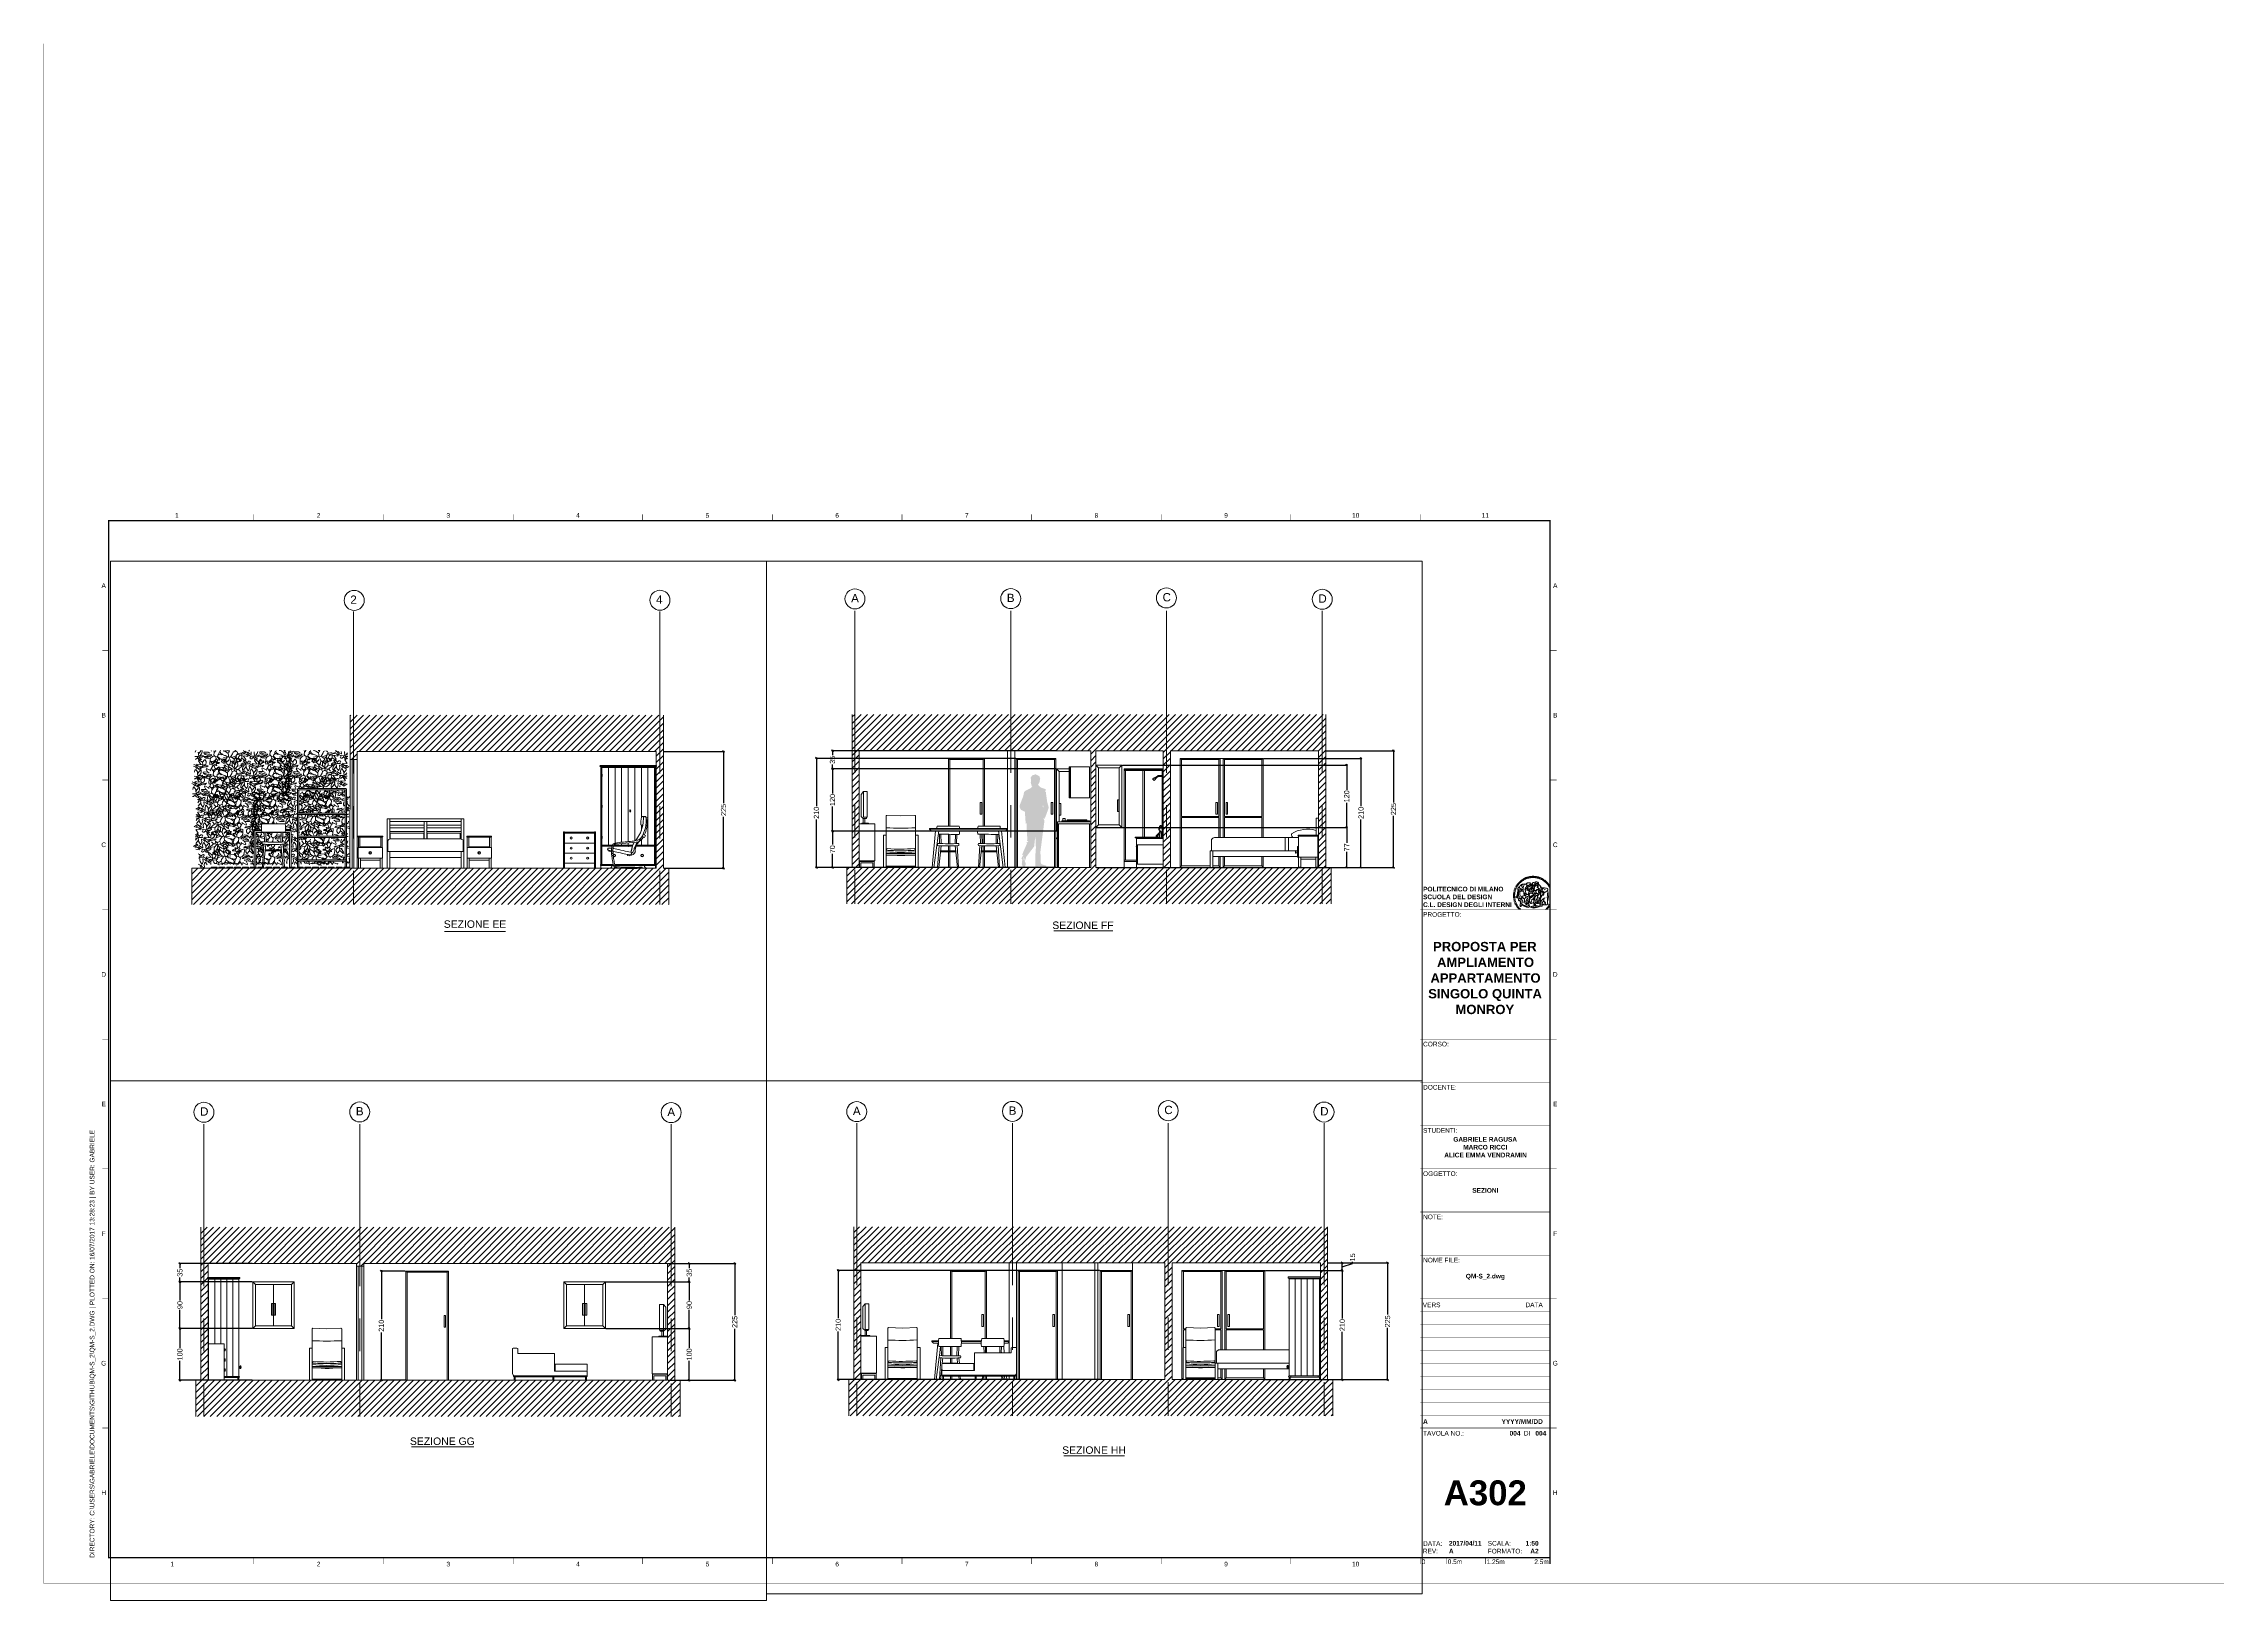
# Paper-space layout 'A302' of a CAD drawing. Header units: centimetres. Extents: x -1 to 840, y -7 to 593.
# The model-space entities are those that its viewports show. They can reach past a viewport. Long polylines and large blocks are cut down to what shows.
import ezdxf
from ezdxf.enums import TextEntityAlignment as Align

# ---------------------------------------------------------------- set-up
doc = ezdxf.new("R2010")
doc.units = ezdxf.units.CM
doc.header["$MEASUREMENT"] = 0
doc.set_wipeout_variables(frame=1)
doc.linetypes.add('CENTERX2', pattern=[4, 2.5, -0.5, 0.5, -0.5])
doc.layers.get('0').update_dxf_attribs({"lineweight": 18})
for name, color, linetype, lineweight in [('A-DOOR-FULL', 4, 'Continuous', 9), ('A-FURN', 8, 'Continuous', 9), ('A-GLAZ-FULL', 140, 'Continuous', 9), ('A-WALL-FULL', 7, 'Continuous', 20), ('costruzioni', 254, 'Continuous', 18), ('FIGURE_PERSONE', 252, 'Continuous', 0), ('G-ANNO-DIM', 3, 'Continuous', 9), ('G-ANNO-LOGO', 3, 'Continuous', 18), ('G-ANNO-TEXT', 3, 'Continuous', 18), ('G-ANNO-TTLB', 253, 'Continuous', 18), ('G-HEDGE', 104, 'Continuous', 9)]:
    doc.layers.add(name, color=color, linetype=linetype, lineweight=lineweight)
doc.layers.add('G-ANNO-NPLT', color=210, linetype='Continuous', lineweight=18, plot=False)
doc.styles.add('ARIAL', font='arial.ttf')
doc.styles.add('ARIAL-BOLD', font='')
doc.styles.add('E-ARIAL', font='arial.ttf')
doc.styles.add('underline', font='arial.ttf')
doc.styles.get('ARIAL-BOLD').set_extended_font_data('Arial', bold=True)
doc.dimstyles.new('TICK_36', dxfattribs={"dimtxt": 10, "dimasz": 3.6, "dimexe": 1.8, "dimexo": 1.2, "dimgap": 1.8, "dimtad": 0, "dimdec": 0, "dimzin": 0, "dimdsep": 46, "dimtxsty": 'ARIAL', "dimblk": 'OBLIQUE', "dimcen": 1.8, "dimdle": 1.8, "dimclrd": 256, "dimclrt": 256, "dimadec": 0, "dimazin": 0, "dimtfac": 1, "dimtdec": 0, "dimtmove": 1, "dimatfit": 3, "dimldrblk": 'OPEN90', "dimfxl": 1, "dimtolj": 1, "dimtzin": 0, "dimarcsym": 0})

# ---------------------------------------------------------------- blocks, each defined once
blk = doc.blocks.new('logoPolimi')
for p, q in [((-2.37, 0.12), (-2.16, 0.11)), ((-2.37, 0.01), (-2.16, 0.01)), ((-2.36, 0.23), (-2.15, 0.21)), ((-2.35, 0.34), (-2.14, 0.31)), ((-2.33, 0.45), (-2.12, 0.41)), ((-2.3, 0.55), (-2.1, 0.51)), ((-2.28, 0.66), (-2.07, 0.6)), ((-2.24, 0.77), (-2.04, 0.7)), ((-2.2, 0.87), (-2.01, 0.79)), ((-2.16, 0.97), (-1.97, 0.89)), ((-2.11, 1.07), (-1.93, 0.98)), ((-2.06, 1.17), (-1.88, 1.07)), ((-2.01, 1.26), (-1.83, 1.15)), ((-1.94, 1.36), (-1.77, 1.24)), ((-1.88, 1.45), (-1.71, 1.32)), ((-1.84, 0.03), (-1.82, 0.35)), ((-1.81, 1.53), (-1.65, 1.4)), ((-1.74, 1.61), (-1.58, 1.47)), ((-1.73, 0.59), (-1.73, 0.59)), ((-1.73, 0.59), (-1.73, 0.59)), ((-1.66, 1.69), (-1.51, 1.54)), ((-1.65, 0.57), (-1.65, 0.57)), ((-1.59, 1.12), (-1.59, 1.12)), ((-1.58, 1.77), (-1.44, 1.61)), ((-1.51, 0.55), (-1.51, 0.55)), ((-1.51, 0.55), (-1.51, 0.55)), ((-1.49, 1.84), (-1.36, 1.68)), ((-1.41, 1.91), (-1.28, 1.74)), ((-1.32, 1.97), (-1.2, 1.8)), ((-1.31, 0.79), (-1.21, 0.75)), ((-1.21, 0.75), (-1.31, 0.79)), ((-1.21, 0.75), (-1.31, 0.79)), ((-1.22, 2.03), (-1.11, 1.85)), ((-1.21, 0.75), (-1.21, 0.75)), ((-1.21, 0.75), (-1.21, 0.75)), ((-1.19, 0.76), (-1.19, 0.76)), ((-1.19, 0.76), (-1.19, 0.76)), ((-1.17, 0.99), (-1.18, 0.99)), ((-1.18, 0.99), (-1.17, 0.99)), ((-1.16, 0.57), (-1.16, 0.57)), ((-1.16, 0.57), (-1.16, 0.57)), ((-1.13, 2.09), (-1.03, 1.9)), ((-1.1, 0.01), (-0.99, 0.06)), ((-0.99, 0.06), (-1.1, 0.01)), ((-0.99, 0.06), (-1.1, 0.01)), ((-1.03, 2.14), (-0.94, 1.95)), ((-0.99, 0.06), (-0.99, 0.06)), ((-0.99, 0.06), (-0.99, 0.06)), ((-0.97, 0.79), (-0.98, 0.79)), ((-0.89, 0.84), (-0.97, 0.79)), ((-0.97, 0.79), (-0.89, 0.84)), ((-0.96, 1.41), (-0.96, 1.41)), ((-0.96, 1.41), (-0.96, 1.41)), ((-0.93, 2.18), (-0.84, 1.99)), ((-0.89, 0.84), (-0.82, 0.87)), ((-0.82, 0.87), (-0.89, 0.84)), ((-0.89, 0.84), (-0.82, 0.87)), ((-0.88, 0.83), (-0.89, 0.84)), ((-0.85, 1.39), (-0.85, 1.39)), ((-0.85, 1.39), (-0.85, 1.39)), ((-0.84, 0.14), (-0.84, 0.14)), ((-0.83, 2.22), (-0.75, 2.03)), ((-0.77, 1.08), (-0.78, 1.08)), ((-0.78, 1.08), (-0.77, 1.08)), ((-0.61, 1.12), (-0.77, 1.08)), ((-0.77, 1.08), (-0.61, 1.12)), ((-0.77, 1.08), (-0.61, 1.12)), ((-0.75, 1.3), (-0.76, 1.29)), ((-0.76, 1.29), (-0.75, 1.3)), ((-0.72, 2.26), (-0.66, 2.06)), ((-0.65, 0.99), (-0.7, 0.96)), ((-0.69, 0.18), (-0.68, 0.18)), ((-0.66, 0.93), (-0.66, 0.93)), ((-0.66, 0.93), (-0.64, 0.93)), ((-0.66, 0.93), (-0.66, 0.93)), ((-0.66, 0.93), (-0.66, 0.93)), ((-0.63, 1.01), (-0.63, 1.01)), ((-0.63, 1.01), (-0.62, 1.01)), ((-0.63, 0.66), (-0.63, 0.66)), ((-0.61, 2.29), (-0.56, 2.09)), ((-0.6, 1.12), (-0.61, 1.12)), ((-0.61, 1.12), (-0.6, 1.12)), ((-0.61, 1.12), (-0.6, 1.12)), ((-0.61, 0.86), (-0.57, 0.85)), ((-0.57, 0.85), (-0.61, 0.86)), ((-0.61, 0.86), (-0.57, 0.85)), ((-0.53, 1.08), (-0.6, 1.12)), ((-0.6, 1.12), (-0.6, 1.11)), ((-0.6, 1.12), (-0.53, 1.08)), ((-0.57, 0.8), (-0.59, 0.8)), ((-0.57, 0.85), (-0.53, 0.84)), ((-0.57, 0.85), (-0.57, 0.85)), ((-0.57, 0.85), (-0.57, 0.85)), ((-0.57, 0.85), (-0.53, 0.84)), ((-0.56, 0.29), (-0.49, 0.48)), ((-0.56, 0.14), (-0.56, 0.29)), ((-0.5, 0.11), (-0.56, 0.14)), ((-0.53, 0.84), (-0.51, 0.84)), ((-0.53, 0.84), (-0.51, 0.84)), ((-0.53, 0.84), (-0.53, 0.84)), ((-0.51, 2.32), (-0.46, 2.11)), ((-0.51, 0.11), (-0.51, 0.11)), ((-0.51, 0.11), (-0.51, 0.11)), ((-0.34, 0.33), (-0.5, 0.11)), ((-0.49, 0.48), (-0.41, 0.55)), ((-0.42, 0.8), (-0.47, 0.79)), ((-0.42, 0.8), (-0.47, 0.79)), ((-0.47, 0.79), (-0.45, 0.76)), ((-0.47, 0.79), (-0.45, 0.76)), ((-0.45, 1.14), (-0.42, 1.11)), ((-0.42, 1.26), (-0.36, 1.22)), ((-0.41, 0.55), (-0.34, 0.49)), ((-0.4, 2.34), (-0.36, 2.13)), ((-0.4, 1.37), (-0.38, 1.38)), ((-0.39, 1.37), (-0.4, 1.37)), ((-0.35, 1.33), (-0.4, 1.37)), ((-0.39, 1.24), (-0.4, 1.23)), ((-0.38, 1.14), (-0.38, 1.14)), ((-0.34, 0.49), (-0.09, 0.48)), ((-0.16, 0.32), (-0.34, 0.33)), ((-0.14, 0.32), (-0.31, 0.34)), ((-0.29, 2.35), (-0.26, 2.14)), ((-0.28, 1.3), (-0.29, 1.3)), ((-0.28, 1.3), (-0.28, 1.3)), ((-0.18, 2.36), (-0.16, 2.15)), ((-0.16, 1.24), (-0.16, 1.25)), ((-0.16, 1.25), (-0.16, 1.25)), ((-0.16, 0.49), (-0.14, 0.64)), ((-0.06, 0.27), (-0.16, 0.32)), ((-0.1, 0.88), (-0.09, 0.87)), ((-0.08, 1.37), (-0.08, 1.38)), ((-0.08, 1.23), (-0.05, 1.21)), ((-0.05, 1.21), (-0.08, 1.23)), ((-0.08, 1.23), (-0.05, 1.21)), ((-0.07, 2.37), (-0.06, 2.16)), ((-0.03, 0.26), (-0.06, 0.27)), ((-0.05, 1.21), (-0.04, 1.21)), ((-0.04, 1.21), (-0.05, 1.21)), ((-0.04, 1.21), (-0.04, 1.21)), ((-0.04, 1.21), (-0.04, 1.21)), ((-0.04, 0.48), (-0.03, 0.26)), ((0.03, 1.15), (0.03, 1.15)), ((0.03, 0.66), (0.03, 0.67)), ((0.04, 2.37), (0.04, 2.16)), ((0.07, 0.58), (0.07, 0.57)), ((0.1, 1.18), (0.1, 1.18)), ((0.1, 0.84), (0.1, 0.84)), ((0.13, 1.32), (0.17, 1.19)), ((0.15, 2.36), (0.14, 2.16)), ((0.14, 0.71), (0.34, 0.65)), ((0.31, 0.56), (0.17, 0.63)), ((0.26, 2.36), (0.24, 2.15)), ((0.27, 1.61), (0.27, 1.61)), ((0.27, 1.61), (0.27, 1.61)), ((0.27, 1.61), (0.27, 1.61)), ((0.29, 1.29), (0.29, 1.29)), ((0.29, 1.29), (0.29, 1.29)), ((0.29, 1.29), (0.29, 1.29)), ((0.29, 1.29), (0.29, 1.29)), ((0.33, 0.49), (0.34, 0.49)), ((0.33, 0.03), (0.35, 0.03)), ((0.33, 0.03), (0.35, 0.03)), ((0.37, 2.34), (0.34, 2.13)), ((0.34, 0.65), (0.34, 0.64)), ((0.35, 0.03), (0.57, 0.06)), ((0.35, 0.03), (0.57, 0.06)), ((0.35, 0.03), (0.35, 0.03)), ((0.35, 0.03), (0.35, 0.03)), ((0.38, 1.36), (0.37, 1.35)), ((0.38, 0.34), (0.37, 0.34)), ((0.38, 0.34), (0.38, 0.34)), ((0.43, 0.67), (0.39, 0.64)), ((0.48, 2.32), (0.44, 2.12)), ((0.49, 1.05), (0.51, 1.13)), ((0.51, 1.13), (0.49, 1.05)), ((0.49, 1.05), (0.51, 1.13)), ((0.51, 1.31), (0.5, 1.29)), ((0.51, 1.13), (0.52, 1.23)), ((0.52, 1.23), (0.51, 1.23)), ((0.51, 1.23), (0.52, 1.23)), ((0.52, 1.23), (0.51, 1.13)), ((0.51, 1.13), (0.52, 1.23)), ((0.52, 1.24), (0.6, 1.37)), ((0.52, 1.23), (0.6, 1.36)), ((0.6, 1.36), (0.52, 1.23)), ((0.52, 1.23), (0.52, 1.23)), ((0.52, 1.23), (0.52, 1.24)), ((0.52, 1.23), (0.52, 1.23)), ((0.55, 1.07), (0.53, 1.06)), ((0.53, 1.04), (0.53, 1.06)), ((0.53, 1.05), (0.53, 1.04)), ((0.59, 2.3), (0.54, 2.09)), ((0.54, 0.3), (0.63, 0.32)), ((0.54, -0.08), (0.61, 0.06)), ((0.61, 0.06), (0.54, -0.08)), ((0.54, -0.08), (0.61, 0.06)), ((0.56, 0.19), (0.59, 0.21)), ((0.57, 1.07), (0.57, 1.07)), ((0.57, 1.07), (0.57, 1.07)), ((0.57, 1.07), (0.57, 1.07)), ((0.57, 1.07), (0.57, 1.07)), ((0.57, 1.07), (0.57, 1.07)), ((0.57, 1.07), (0.57, 1.07)), ((0.57, 1.07), (0.57, 1.07)), ((0.58, 0.3), (0.59, 0.29)), ((0.59, 0.78), (0.59, 0.79)), ((0.59, 0.79), (0.59, 0.79)), ((0.59, 0.79), (0.59, 0.79)), ((0.59, 0.79), (0.59, 0.78)), ((0.61, 0.06), (0.6, 0.07)), ((0.6, 0.07), (0.61, 0.06)), ((0.61, 0.06), (0.61, 0.07)), ((0.62, 0.21), (0.65, 0.22)), ((0.69, 2.27), (0.63, 2.07)), ((0.64, 1.37), (0.65, 1.37)), ((0.69, 0.86), (0.68, 0.86)), ((0.68, 0.86), (0.69, 0.86)), ((0.68, 0.76), (0.68, 0.76)), ((0.8, 2.23), (0.73, 2.03)), ((0.76, 0.26), (0.76, 0.26)), ((0.9, 2.19), (0.82, 2)), ((0.82, 0.35), (0.84, 0.36)), ((0.82, 0.35), (0.82, 0.35)), ((0.84, 0.36), (0.84, 0.37)), ((0.85, 0.34), (1.05, 0.35)), ((1, 2.15), (0.91, 1.96)), ((0.93, 1.05), (0.93, 1.05)), ((0.93, 1.05), (0.93, 1.05)), ((0.93, 1.05), (0.93, 1.04)), ((0.93, 1.05), (0.93, 1.05)), ((0.97, 0.66), (0.96, 0.66)), ((1.01, 0.97), (0.98, 0.96)), ((1.1, 2.1), (1, 1.91)), ((1.2, 2.04), (1.09, 1.86)), ((1.17, 0.96), (1.17, 0.95)), ((1.17, 0.95), (1.17, 0.95)), ((1.29, 1.99), (1.18, 1.81)), ((1.38, 1.92), (1.26, 1.75)), ((1.34, 0.37), (1.26, 0.04)), ((1.27, 0.37), (1.27, 0.38)), ((1.28, 0.95), (1.28, 0.95)), ((1.47, 1.86), (1.34, 1.69)), ((1.37, 0.73), (1.46, 0.81)), ((1.41, 0.4), (1.41, 0.41)), ((1.56, 1.79), (1.42, 1.63)), ((1.64, 1.71), (1.49, 1.56)), ((1.49, 0.9), (1.57, 0.92)), ((1.72, 1.63), (1.56, 1.49)), ((1.67, 0.6), (1.57, 0.53)), ((1.79, 1.55), (1.63, 1.41)), ((1.86, 1.47), (1.7, 1.34)), ((1.93, 1.38), (1.76, 1.26)), ((1.99, 1.29), (1.81, 1.17)), ((2.05, 1.19), (1.87, 1.09)), ((2.1, 1.1), (1.92, 1)), ((2.15, 1), (1.96, 0.91)), ((2.19, 0.9), (2, 0.82)), ((2.23, 0.79), (2.04, 0.72)), ((2.27, 0.69), (2.07, 0.63)), ((2.3, 0.58), (2.09, 0.53)), ((2.32, 0.47), (2.12, 0.43)), ((2.34, 0.37), (2.13, 0.33)), ((2.36, 0.26), (2.15, 0.23)), ((2.37, 0.15), (2.16, 0.13)), ((2.37, 0.04), (2.16, 0.03)), ((-2.37, -0.1), (-2.16, -0.09)), ((-2.36, -0.21), (-2.15, -0.19)), ((-2.35, -0.32), (-2.14, -0.29)), ((-2.33, -0.43), (-2.12, -0.39)), ((-2.31, -0.54), (-2.1, -0.49)), ((-2.28, -0.65), (-2.08, -0.59)), ((-2.25, -0.75), (-2.05, -0.69)), ((-2.21, -0.86), (-2.02, -0.78)), ((-2.17, -0.96), (-1.98, -0.87)), ((-2.12, -1.06), (-1.93, -0.96)), ((-2.07, -1.16), (-1.89, -1.05)), ((-2.04, -0.15), (-1.97, -0.2)), ((-2.01, -1.25), (-1.84, -1.14)), ((-1.95, -1.34), (-1.78, -1.22)), ((-1.89, -1.43), (-1.72, -1.31)), ((-1.82, -1.52), (-1.66, -1.38)), ((-1.75, -1.6), (-1.59, -1.46)), ((-1.67, -1.68), (-1.52, -1.53)), ((-1.58, -0.12), (-1.6, -0.18)), ((-1.6, -0.18), (-1.58, -0.28)), ((-1.57, -0.54), (-1.59, -0.54)), ((-1.59, -0.54), (-1.59, -0.54)), ((-1.59, -1.76), (-1.45, -1.6)), ((-1.56, -0.32), (-1.56, -0.31)), ((-1.56, -0.31), (-1.56, -0.31)), ((-1.53, -0.65), (-1.53, -0.65)), ((-1.53, -0.65), (-1.53, -0.65)), ((-1.51, -1.83), (-1.37, -1.67)), ((-1.48, -0.86), (-1.48, -0.85)), ((-1.42, -0.37), (-1.42, -0.37)), ((-1.42, -1.9), (-1.29, -1.73)), ((-1.38, -0.46), (-1.38, -0.46)), ((-1.33, -1.96), (-1.21, -1.79)), ((-1.31, -0.24), (-1.31, -0.23)), ((-1.31, -0.23), (-1.31, -0.24)), ((-1.24, -2.02), (-1.13, -1.84)), ((-1.23, -0.19), (-1.23, -0.19)), ((-1.23, -0.19), (-1.23, -0.19)), ((-1.23, -0.19), (-1.23, -0.19)), ((-1.23, -0.19), (-1.23, -0.19)), ((-1.14, -2.08), (-1.04, -1.89)), ((-1.04, -2.13), (-0.95, -1.94)), ((-1.01, -0.39), (-1.02, -0.39)), ((-1.02, -0.39), (-1.01, -0.39)), ((-1.02, -0.7), (-1.02, -0.7)), ((-1.02, -0.7), (-1.02, -0.7)), ((-1.02, -0.7), (-1.02, -0.7)), ((-0.94, -2.18), (-0.86, -1.98)), ((-0.84, -2.22), (-0.77, -2.02)), ((-0.79, -0.51), (-0.83, -0.58)), ((-0.83, -0.58), (-0.79, -0.51)), ((-0.83, -0.58), (-0.79, -0.51)), ((-0.78, -1.05), (-0.83, -0.94)), ((-0.83, -0.94), (-0.78, -1.05)), ((-0.83, -0.94), (-0.83, -0.94)), ((-0.83, -0.94), (-0.78, -1.05)), ((-0.82, -1.23), (-0.82, -1.23)), ((-0.82, -1.23), (-0.77, -1.23)), ((-0.77, -1.23), (-0.82, -1.23)), ((-0.82, -1.23), (-0.82, -1.23)), ((-0.77, -1.23), (-0.82, -1.23)), ((-0.75, -0.96), (-0.8, -0.89)), ((-0.8, -0.89), (-0.79, -0.92)), ((-0.79, -0.92), (-0.8, -0.89)), ((-0.8, -0.89), (-0.75, -0.96)), ((-0.79, -0.92), (-0.8, -0.89)), ((-0.8, -0.89), (-0.8, -0.89)), ((-0.8, -0.89), (-0.75, -0.96)), ((-0.79, -0.92), (-0.78, -0.95)), ((-0.78, -0.95), (-0.79, -0.92)), ((-0.78, -0.95), (-0.79, -0.92)), ((-0.77, -0.49), (-0.78, -0.48)), ((-0.78, -0.48), (-0.77, -0.49)), ((-0.78, -0.95), (-0.76, -1)), ((-0.76, -1), (-0.78, -0.95)), ((-0.76, -1), (-0.78, -0.95)), ((-0.71, -0.89), (-0.75, -0.87)), ((-0.75, -0.87), (-0.71, -0.89)), ((-0.75, -0.87), (-0.71, -0.89)), ((-0.72, -1.01), (-0.75, -0.96)), ((-0.75, -0.96), (-0.72, -1.01)), ((-0.75, -0.96), (-0.72, -1.01)), ((-0.74, -2.25), (-0.67, -2.05)), ((-0.64, -0.93), (-0.71, -0.89)), ((-0.71, -0.89), (-0.64, -0.93)), ((-0.71, -0.89), (-0.64, -0.93)), ((-0.66, -0.53), (-0.66, -0.53)), ((-0.66, -0.53), (-0.66, -0.53)), ((-0.66, -0.53), (-0.66, -0.53)), ((-0.63, -2.29), (-0.57, -2.08)), ((-0.52, -2.31), (-0.48, -2.11)), ((-0.39, -0.81), (-0.51, -0.69)), ((-0.51, -1.04), (-0.5, -1.04)), ((-0.48, -0.42), (-0.48, -0.42)), ((-0.48, -0.42), (-0.48, -0.42)), ((-0.48, -0.42), (-0.48, -0.42)), ((-0.42, -2.33), (-0.38, -2.13)), ((-0.41, -0.51), (-0.41, -0.51)), ((-0.38, -0.05), (-0.39, -0.12)), ((-0.39, -0.12), (-0.37, -0.1)), ((-0.35, -0.14), (-0.37, -0.08)), ((-0.37, -0.09), (-0.37, -0.09)), ((-0.33, -0.12), (-0.35, -0.14)), ((-0.32, -0.14), (-0.35, -0.14)), ((-0.35, -0.18), (-0.34, -0.22)), ((-0.34, -0.08), (-0.29, -0.16)), ((-0.34, -0.22), (-0.34, -0.22)), ((-0.27, -0.17), (-0.32, -0.14)), ((-0.31, -2.35), (-0.28, -2.14)), ((-0.25, -0.91), (-0.26, -0.9)), ((-0.26, -1.29), (0.1, -1.2)), ((0.1, -1.2), (-0.26, -1.29)), ((0.08, -1.4), (-0.26, -1.29)), ((-0.26, -1.29), (0.08, -1.4)), ((-0.26, -1.38), (-0.26, -1.29)), ((-0.26, -1.29), (-0.26, -1.29)), ((-0.26, -1.29), (-0.26, -1.38)), ((-0.26, -1.29), (0.08, -1.4)), ((-0.26, -1.29), (-0.26, -1.29)), ((0.08, -1.49), (-0.26, -1.38)), ((-0.26, -1.38), (0.09, -1.49)), ((-0.2, -2.36), (-0.18, -2.15)), ((-0.14, -0.15), (-0.16, -0.13)), ((-0.11, -0.04), (-0.12, -0.05)), ((-0.09, -2.37), (-0.08, -2.16)), ((-0.04, -0.41), (-0.01, -0.44)), ((-0.01, -0.44), (-0.04, -0.41)), ((-0.04, -0.41), (-0.01, -0.44)), ((0.03, -2.37), (0.02, -2.16)), ((0.07, -0.84), (0.07, -0.84)), ((0.07, -0.84), (0.07, -0.84)), ((0.1, -1.2), (0.08, -1.32)), ((0.08, -1.32), (0.13, -1.2)), ((0.08, -1.4), (0.72, -1.22)), ((0.72, -1.22), (0.08, -1.4)), ((0.08, -1.4), (0.72, -1.22)), ((0.72, -1.31), (0.08, -1.49)), ((0.08, -1.44), (0.08, -1.4)), ((0.08, -1.4), (0.08, -1.44)), ((0.08, -1.4), (0.08, -1.49)), ((0.08, -1.49), (0.08, -1.44)), ((0.08, -1.44), (0.08, -1.44)), ((0.08, -1.44), (0.08, -1.45)), ((0.08, -1.45), (0.08, -1.46)), ((0.08, -1.46), (0.08, -1.49)), ((0.1, -1.01), (0.09, -0.86)), ((0.1, -1.01), (0.09, -0.86)), ((0.09, -1.49), (0.72, -1.31)), ((0.1, -1.2), (0.12, -1.04)), ((0.12, -1.04), (0.1, -1.2)), ((0.13, -1.2), (0.1, -1.2)), ((0.1, -1.2), (0.13, -1.2)), ((0.13, -1.2), (0.1, -1.2)), ((0.1, -1.2), (0.1, -1.2)), ((0.11, -0.44), (0.11, -0.44)), ((0.11, -0.44), (0.11, -0.44)), ((0.12, -0.21), (0.12, -0.21)), ((0.12, -0.21), (0.12, -0.21)), ((0.12, -0.21), (0.12, -0.21)), ((0.12, -0.21), (0.12, -0.21)), ((0.12, -0.21), (0.12, -0.21)), ((0.12, -0.21), (0.12, -0.21)), ((0.12, -0.21), (0.12, -0.21)), ((0.12, -0.21), (0.12, -0.21)), ((0.12, -0.21), (0.12, -0.21)), ((0.12, -0.21), (0.12, -0.21)), ((0.12, -0.21), (0.12, -0.21)), ((0.12, -0.21), (0.12, -0.21)), ((0.12, -0.21), (0.12, -0.21)), ((0.12, -0.56), (0.14, -0.53)), ((0.14, -0.53), (0.12, -0.56)), ((0.12, -0.56), (0.14, -0.53)), ((0.12, -1.04), (0.12, -1.04)), ((0.12, -1.04), (0.12, -1.04)), ((0.12, -1.04), (0.12, -1.04)), ((0.14, -2.37), (0.12, -2.16)), ((0.21, -0.99), (0.13, -1.2)), ((0.13, -1.2), (0.21, -0.99)), ((0.36, -1.14), (0.13, -1.2)), ((0.13, -1.2), (0.26, -1.17)), ((0.14, -0.53), (0.16, -0.49)), ((0.16, -0.49), (0.14, -0.53)), ((0.14, -0.53), (0.16, -0.49)), ((0.16, -0.49), (0.16, -0.49)), ((0.16, -0.49), (0.16, -0.49)), ((0.28, -1.19), (0.21, -0.99)), ((0.21, -0.99), (0.31, -1.27)), ((0.25, -2.36), (0.22, -2.15)), ((0.24, -0.17), (0.24, -0.16)), ((0.24, -0.16), (0.24, -0.17)), ((0.25, -0.84), (0.25, -0.88)), ((0.25, -0.88), (0.25, -0.84)), ((0.25, -0.88), (0.25, -0.84)), ((0.25, -0.88), (0.29, -1.17)), ((0.26, -0.88), (0.25, -0.88)), ((0.31, -1.27), (0.25, -0.88)), ((0.26, -1.17), (0.28, -1.16)), ((0.28, -1.16), (0.36, -1.14)), ((0.29, -1.17), (0.28, -1.19)), ((0.35, -2.34), (0.32, -2.14)), ((0.36, -1.14), (0.72, -1.22)), ((0.72, -1.22), (0.36, -1.14)), ((0.46, -2.32), (0.42, -2.12)), ((0.49, -0.31), (0.49, -0.31)), ((0.49, -0.31), (0.49, -0.31)), ((0.5, -0.27), (0.5, -0.27)), ((0.51, -0.27), (0.51, -0.27)), ((0.57, -2.3), (0.52, -2.1)), ((0.68, -2.27), (0.62, -2.07)), ((0.78, -2.24), (0.71, -2.04)), ((0.72, -0.81), (0.75, -0.89)), ((0.72, -1.22), (0.72, -1.31)), ((0.72, -1.31), (0.72, -1.22)), ((0.74, -0.23), (0.74, -0.23)), ((0.74, -0.23), (0.75, -0.24)), ((0.75, -0.23), (0.75, -0.23)), ((0.89, -2.2), (0.81, -2)), ((0.86, -0.25), (0.82, -0.34)), ((0.87, -0.22), (0.86, -0.23)), ((0.87, -0.22), (0.86, -0.25)), ((0.99, -2.15), (0.9, -1.96)), ((0.96, -0.58), (0.96, -0.57)), ((1.09, -2.11), (0.99, -1.92)), ((1.05, -1.05), (1.04, -1.05)), ((1.19, -2.05), (1.08, -1.87)), ((1.28, -2), (1.17, -1.82)), ((1.37, -1.93), (1.25, -1.76)), ((1.31, -0.27), (1.3, -0.26)), ((1.3, -0.26), (1.3, -0.26)), ((1.3, -0.26), (1.3, -0.26)), ((1.3, -0.26), (1.31, -0.27)), ((1.3, -0.26), (1.3, -0.26)), ((1.46, -1.87), (1.33, -1.7)), ((1.54, -1.8), (1.41, -1.64)), ((1.63, -1.72), (1.48, -1.57)), ((1.71, -1.65), (1.55, -1.5)), ((1.78, -1.57), (1.62, -1.43)), ((1.85, -1.48), (1.69, -1.35)), ((1.92, -1.39), (1.75, -1.27)), ((1.98, -1.3), (1.81, -1.19)), ((2.04, -1.21), (1.86, -1.1)), ((2.09, -1.11), (1.91, -1.01)), ((2.14, -1.01), (1.95, -0.92)), ((2.19, -0.91), (1.99, -0.83)), ((2.23, -0.81), (2.03, -0.74)), ((2.26, -0.7), (2.06, -0.64)), ((2.29, -0.6), (2.09, -0.55)), ((2.32, -0.49), (2.11, -0.45)), ((2.34, -0.38), (2.13, -0.35)), ((2.35, -0.27), (2.15, -0.25)), ((2.37, -0.08), (2.16, -0.07)), ((2.36, -0.16), (2.16, -0.15))]:
    blk.add_line(p, q)
for points in [[(-1.9, 0.12), (-1.94, 0.02), (-2.05, -0.09), (-2.05, -0.09)], [(-1.86, 0.38), (-1.86, 0.38), (-1.87, 0.19), (-1.9, 0.12)], [(-1.76, 0.6), (-1.76, 0.6), (-1.84, 0.57), (-1.86, 0.38)], [(-1.86, -0.04), (-1.84, 0.02), (-1.84, 0.03), (-1.84, 0.03)], [(-1.82, 0.78), (-1.83, 0.8), (-1.85, 0.86), (-1.83, 0.88)], [(-1.82, 0.78), (-1.83, 0.8), (-1.85, 0.86), (-1.83, 0.88)], [(-1.83, 0.88), (-1.81, 0.9), (-1.76, 0.96), (-1.76, 0.96)], [(-1.83, 0.88), (-1.81, 0.9), (-1.76, 0.96), (-1.76, 0.96)], [(-1.76, 0.6), (-1.83, 0.7), (-1.78, 0.74), (-1.78, 0.74)], [(-1.78, 0.74), (-1.79, 0.74), (-1.83, 0.7), (-1.76, 0.6)], [(-1.78, 0.74), (-1.8, 0.76), (-1.81, 0.78), (-1.82, 0.78)], [(-1.78, 0.74), (-1.8, 0.76), (-1.81, 0.78), (-1.82, 0.78)], [(-1.82, 0.35), (-1.81, 0.5), (-1.73, 0.59), (-1.73, 0.59)], [(-1.82, -0.19), (-1.73, -0.07), (-1.75, 0.14), (-1.75, 0.3)], [(-1.75, 0.33), (-1.75, 0.17), (-1.73, -0.05), (-1.8, -0.17)], [(-1.78, 0.74), (-1.75, 0.72), (-1.72, 0.69), (-1.68, 0.7)], [(-1.68, 0.7), (-1.72, 0.69), (-1.75, 0.72), (-1.78, 0.74)], [(-1.68, 0.7), (-1.72, 0.69), (-1.75, 0.72), (-1.78, 0.74)], [(-1.78, 0.74), (-1.78, 0.74), (-1.78, 0.74), (-1.78, 0.74)], [(-1.76, 0.96), (-1.68, 1.1), (-1.59, 1.12), (-1.59, 1.12)], [(-1.76, 0.96), (-1.68, 1.1), (-1.6, 1.12), (-1.6, 1.12)], [(-1.73, 0.59), (-1.74, 0.59), (-1.75, 0.6), (-1.76, 0.6)], [(-1.73, 0.59), (-1.74, 0.59), (-1.75, 0.6), (-1.76, 0.6)], [(-1.75, 0.3), (-1.76, 0.47), (-1.65, 0.57), (-1.65, 0.57)], [(-1.65, 0.57), (-1.65, 0.57), (-1.76, 0.5), (-1.75, 0.33)], [(-1.65, 0.57), (-1.68, 0.58), (-1.7, 0.58), (-1.73, 0.59)], [(-1.65, 0.57), (-1.68, 0.58), (-1.7, 0.58), (-1.73, 0.59)], [(-1.5, 0.71), (-1.53, 0.74), (-1.61, 0.71), (-1.68, 0.7)], [(-1.68, 0.7), (-1.61, 0.71), (-1.53, 0.73), (-1.5, 0.71)], [(-1.5, 0.71), (-1.53, 0.73), (-1.61, 0.71), (-1.68, 0.7)], [(-1.51, 0.55), (-1.56, 0.56), (-1.61, 0.56), (-1.65, 0.57)], [(-1.65, 0.57), (-1.61, 0.56), (-1.56, 0.56), (-1.51, 0.55)], [(-1.51, 0.55), (-1.56, 0.56), (-1.61, 0.56), (-1.65, 0.57)], [(-1.59, 1.12), (-1.6, 1.06), (-1.61, 0.99), (-1.61, 0.97)], [(-1.61, 0.97), (-1.61, 0.99), (-1.6, 1.06), (-1.59, 1.12)], [(-1.61, 0.97), (-1.61, 0.99), (-1.6, 1.06), (-1.59, 1.12)], [(-1.61, 0.97), (-1.61, 0.95), (-1.56, 0.88), (-1.54, 0.87)], [(-1.54, 0.87), (-1.56, 0.88), (-1.61, 0.95), (-1.61, 0.97)], [(-1.54, 0.87), (-1.56, 0.88), (-1.61, 0.96), (-1.61, 0.97)], [(-1.59, 1.12), (-1.59, 1.13), (-1.59, 1.15), (-1.58, 1.16)], [(-1.59, 1.12), (-1.59, 1.13), (-1.59, 1.15), (-1.58, 1.16)], [(-1.58, 1.16), (-1.57, 1.21), (-1.52, 1.23), (-1.49, 1.25)], [(-1.58, 1.16), (-1.57, 1.21), (-1.52, 1.23), (-1.49, 1.25)], [(-1.58, 0.36), (-1.58, 0.48), (-1.51, 0.55), (-1.51, 0.55)], [(-1.51, 0.55), (-1.51, 0.55), (-1.58, 0.48), (-1.58, 0.36)], [(-1.51, 0.55), (-1.51, 0.55), (-1.58, 0.48), (-1.58, 0.36)], [(-1.55, 0.04), (-1.55, 0.08), (-1.58, 0.25), (-1.58, 0.36)], [(-1.58, 0.36), (-1.58, 0.25), (-1.55, 0.08), (-1.55, 0.04)], [(-1.58, 0.36), (-1.58, 0.25), (-1.55, 0.08), (-1.55, 0.04)], [(-1.58, -0.12), (-1.57, -0.06), (-1.55, 0.02), (-1.55, 0.04)], [(-1.55, 0.04), (-1.55, 0.02), (-1.57, -0.06), (-1.58, -0.12)], [(-1.55, 0.04), (-1.55, 0.02), (-1.56, -0.04), (-1.57, -0.1)], [(-1.54, 0.87), (-1.52, 0.85), (-1.47, 0.83), (-1.44, 0.83)], [(-1.44, 0.83), (-1.47, 0.83), (-1.52, 0.85), (-1.54, 0.87)], [(-1.45, 0.83), (-1.47, 0.83), (-1.52, 0.85), (-1.54, 0.87)], [(-1.51, 0.55), (-1.33, 0.54), (-1.16, 0.57), (-1.16, 0.57)], [(-1.16, 0.57), (-1.16, 0.57), (-1.33, 0.54), (-1.51, 0.55)], [(-1.16, 0.57), (-1.16, 0.57), (-1.33, 0.54), (-1.51, 0.55)], [(-1.5, 0.71), (-1.46, 0.68), (-1.4, 0.62), (-1.33, 0.66)], [(-1.33, 0.66), (-1.4, 0.62), (-1.46, 0.68), (-1.5, 0.71)], [(-1.33, 0.66), (-1.4, 0.62), (-1.46, 0.68), (-1.5, 0.71)], [(-1.49, 1.25), (-1.46, 1.26), (-1.42, 1.33), (-1.39, 1.36)], [(-1.49, 1.25), (-1.46, 1.27), (-1.43, 1.34), (-1.39, 1.36)], [(-1.31, 0.79), (-1.33, 0.79), (-1.42, 0.83), (-1.45, 0.83)], [(-1.44, 0.83), (-1.42, 0.83), (-1.33, 0.79), (-1.31, 0.79)], [(-1.31, 0.79), (-1.33, 0.79), (-1.42, 0.83), (-1.44, 0.83)], [(-1.35, 1.1), (-1.4, 1.17), (-1.36, 1.23), (-1.29, 1.31)], [(-1.29, 1.31), (-1.36, 1.23), (-1.4, 1.17), (-1.35, 1.1)], [(-1.35, 1.1), (-1.4, 1.17), (-1.36, 1.23), (-1.29, 1.31)], [(-1.39, 1.36), (-1.35, 1.38), (-1.26, 1.4), (-1.19, 1.41)], [(-1.39, 1.36), (-1.35, 1.38), (-1.26, 1.4), (-1.19, 1.41)], [(-1.18, 0.99), (-1.24, 0.97), (-1.3, 1.03), (-1.35, 1.1)], [(-1.35, 1.1), (-1.3, 1.03), (-1.24, 0.97), (-1.18, 0.99)], [(-1.18, 1), (-1.24, 0.97), (-1.3, 1.03), (-1.35, 1.1)], [(-1.33, 0.66), (-1.28, 0.7), (-1.23, 0.73), (-1.21, 0.75)], [(-1.21, 0.75), (-1.23, 0.73), (-1.28, 0.7), (-1.33, 0.66)], [(-1.21, 0.75), (-1.23, 0.73), (-1.28, 0.7), (-1.33, 0.66)], [(-1.29, 1.31), (-1.22, 1.39), (-1.01, 1.41), (-0.96, 1.41)], [(-0.96, 1.41), (-1.01, 1.41), (-1.22, 1.39), (-1.29, 1.31)], [(-1.29, 1.31), (-1.22, 1.39), (-1.01, 1.41), (-0.96, 1.41)], [(-1.24, -0.02), (-1.21, -0.01), (-1.1, 0.01), (-1.1, 0.01)], [(-1.1, 0.01), (-1.1, 0.01), (-1.21, -0.01), (-1.24, -0.02)], [(-1.1, 0.01), (-1.1, 0.01), (-1.21, -0.01), (-1.24, -0.02)], [(-1.21, 0.75), (-1.2, 0.75), (-1.19, 0.76), (-1.19, 0.76)], [(-1.19, 0.76), (-1.19, 0.76), (-1.2, 0.75), (-1.21, 0.75)], [(-1.19, 0.76), (-1.19, 0.76), (-1.2, 0.76), (-1.21, 0.75)], [(-1.19, 1.41), (-1.11, 1.43), (-0.97, 1.41), (-0.97, 1.41)], [(-1.19, 1.41), (-1.12, 1.43), (-0.98, 1.41), (-0.98, 1.41)], [(-1.19, 0.76), (-1.19, 0.77), (-1.18, 0.78), (-1.18, 0.79)], [(-1.18, 0.79), (-1.18, 0.78), (-1.19, 0.77), (-1.19, 0.76)], [(-1.19, 0.76), (-1.19, 0.77), (-1.19, 0.78), (-1.18, 0.79)], [(-1.18, 0.68), (-1.18, 0.68), (-1.19, 0.71), (-1.19, 0.76)], [(-1.19, 0.76), (-1.19, 0.71), (-1.18, 0.68), (-1.18, 0.68)], [(-1.18, 0.68), (-1.18, 0.68), (-1.19, 0.71), (-1.19, 0.76)], [(-1.18, 0.97), (-1.18, 0.97), (-1.18, 0.98), (-1.17, 0.99)], [(-1.17, 0.99), (-1.18, 0.98), (-1.18, 0.97), (-1.18, 0.97)], [(-1.18, 0.97), (-1.18, 0.97), (-1.18, 0.98), (-1.17, 0.99)], [(-1.18, 0.79), (-1.17, 0.86), (-1.18, 0.95), (-1.18, 0.97)], [(-1.18, 0.97), (-1.18, 0.95), (-1.17, 0.86), (-1.18, 0.79)], [(-1.18, 0.79), (-1.17, 0.86), (-1.18, 0.95), (-1.18, 0.97)], [(-1.16, 0.57), (-1.17, 0.6), (-1.18, 0.64), (-1.18, 0.68)], [(-1.18, 0.68), (-1.18, 0.64), (-1.17, 0.6), (-1.16, 0.57)], [(-1.16, 0.57), (-1.17, 0.6), (-1.18, 0.64), (-1.18, 0.68)], [(-1.17, 0.99), (-1.17, 1.03), (-1.16, 1.09), (-1.14, 1.13)], [(-1.09, 0.42), (-1.1, 0.44), (-1.14, 0.48), (-1.16, 0.57)], [(-1.16, 0.57), (-1.14, 0.48), (-1.1, 0.44), (-1.09, 0.42)], [(-1.09, 0.42), (-1.1, 0.44), (-1.14, 0.48), (-1.16, 0.57)], [(-1.14, 1.13), (-1.12, 1.18), (-1.05, 1.31), (-1.05, 1.31)], [(-1.12, 0.46), (-1.12, 0.46), (-1.13, 0.38), (-1.11, 0.26)], [(-1.11, 0.26), (-1.08, 0.14), (-1.05, 0.03), (-1.05, 0.03)], [(-1.02, 0.32), (-1.02, 0.32), (-1.08, 0.4), (-1.09, 0.42)], [(-1.09, 0.42), (-1.08, 0.4), (-1.02, 0.32), (-1.02, 0.32)], [(-1.02, 0.32), (-1.02, 0.32), (-1.08, 0.4), (-1.09, 0.42)], [(-0.98, 0.2), (-0.98, 0.21), (-1.02, 0.32), (-1.02, 0.32)], [(-1.02, 0.32), (-1.02, 0.32), (-0.98, 0.21), (-0.98, 0.2)], [(-0.98, 0.2), (-0.98, 0.21), (-1.02, 0.32), (-1.02, 0.32)], [(-1.01, 0.12), (-1, 0.16), (-0.98, 0.19), (-0.98, 0.2)], [(-0.98, 0.2), (-0.98, 0.19), (-1, 0.16), (-1.01, 0.12)], [(-1.01, 0.12), (-1, 0.16), (-0.98, 0.19), (-0.98, 0.2)], [(-0.99, 0.06), (-1, 0.07), (-1.01, 0.1), (-1.01, 0.12)], [(-1.01, 0.12), (-1.01, 0.1), (-1, 0.07), (-0.99, 0.06)], [(-0.99, 0.06), (-1, 0.07), (-1.01, 0.1), (-1.01, 0.12)], [(-0.99, 0.06), (-0.99, 0.06), (-0.99, 0.06), (-0.98, 0.05)], [(-0.98, 0.05), (-0.99, 0.06), (-0.99, 0.06), (-0.99, 0.06)], [(-0.99, 0.05), (-0.99, 0.06), (-0.99, 0.06), (-0.99, 0.06)], [(-0.95, 0.02), (-0.96, 0.03), (-0.97, 0.04), (-0.99, 0.05)], [(-0.98, 1.41), (-0.98, 1.41), (-0.97, 1.41), (-0.96, 1.41)], [(-0.98, 0.81), (-0.94, 0.85), (-0.92, 0.93), (-0.91, 0.97)], [(-0.91, 0.97), (-0.92, 0.93), (-0.94, 0.85), (-0.98, 0.81)], [(-0.91, 0.97), (-0.92, 0.93), (-0.94, 0.85), (-0.98, 0.81)], [(-0.98, 0.79), (-0.98, 0.81), (-0.98, 0.81), (-0.98, 0.81)], [(-0.98, 0.81), (-0.98, 0.81), (-0.98, 0.81), (-0.98, 0.79)], [(-0.98, 0.81), (-0.98, 0.81), (-0.98, 0.81), (-0.98, 0.79)], [(-0.98, 0.79), (-0.98, 0.79), (-0.98, 0.78), (-0.97, 0.77)], [(-0.98, 0.79), (-0.98, 0.79), (-0.98, 0.78), (-0.97, 0.77)], [(-0.98, 0.05), (-0.97, 0.04), (-0.96, 0.03), (-0.95, 0.02)], [(-0.95, 0.02), (-0.96, 0.03), (-0.97, 0.04), (-0.98, 0.05)], [(-0.97, 1.41), (-0.97, 1.41), (-0.97, 1.41), (-0.96, 1.41)], [(-0.97, 0.77), (-0.96, 0.74), (-0.91, 0.64), (-0.91, 0.57)], [(-0.97, 0.77), (-0.96, 0.74), (-0.91, 0.64), (-0.91, 0.57)], [(-0.96, 1.41), (-0.94, 1.41), (-0.9, 1.41), (-0.85, 1.39)], [(-0.96, 1.41), (-0.94, 1.41), (-0.9, 1.41), (-0.85, 1.39)], [(-0.95, 0.02), (-0.94, 0.01), (-0.92, 0.01), (-0.9, 0.01)], [(-0.9, 0.01), (-0.92, 0.01), (-0.94, 0.01), (-0.95, 0.02)], [(-0.91, 0.01), (-0.92, 0.01), (-0.94, 0.01), (-0.95, 0.02)], [(-0.91, 0.97), (-0.89, 1), (-0.87, 1.01), (-0.84, 1.02)], [(-0.84, 1.02), (-0.87, 1.01), (-0.89, 1), (-0.91, 0.97)], [(-0.84, 1.02), (-0.87, 1.01), (-0.89, 1.01), (-0.91, 0.97)], [(-0.91, 0.57), (-0.91, 0.5), (-0.9, 0.43), (-0.88, 0.37)], [(-0.91, 0.57), (-0.91, 0.5), (-0.9, 0.43), (-0.88, 0.37)], [(-0.87, 0.03), (-0.87, 0.03), (-0.89, 0.01), (-0.91, 0.01)], [(-0.9, 0.01), (-0.89, 0.01), (-0.87, 0.03), (-0.87, 0.03)], [(-0.87, 0.03), (-0.87, 0.03), (-0.89, 0.01), (-0.9, 0.01)], [(-0.88, 0.84), (-0.88, 0.84), (-0.89, 0.79), (-0.88, 0.77)], [(-0.88, 0.77), (-0.89, 0.79), (-0.88, 0.83), (-0.88, 0.83)], [(-0.74, 0.66), (-0.85, 0.67), (-0.88, 0.77), (-0.88, 0.77)], [(-0.88, 0.77), (-0.88, 0.77), (-0.85, 0.67), (-0.74, 0.66)], [(-0.88, 0.37), (-0.86, 0.32), (-0.83, 0.25), (-0.82, 0.25)], [(-0.88, 0.37), (-0.86, 0.32), (-0.83, 0.25), (-0.82, 0.25)], [(-0.87, 0.03), (-0.86, 0.03), (-0.86, 0.05), (-0.86, 0.06)], [(-0.86, 0.06), (-0.86, 0.05), (-0.86, 0.03), (-0.87, 0.03)], [(-0.86, 0.06), (-0.86, 0.05), (-0.86, 0.03), (-0.87, 0.03)], [(-0.85, 1.39), (-0.86, 1.42), (-0.8, 1.45), (-0.8, 1.46)], [(-0.85, 1.39), (-0.86, 1.42), (-0.83, 1.44), (-0.82, 1.45)], [(-0.86, 0.06), (-0.86, 0.07), (-0.86, 0.1), (-0.85, 0.11)], [(-0.85, 0.11), (-0.86, 0.1), (-0.86, 0.07), (-0.86, 0.06)], [(-0.85, 0.11), (-0.86, 0.1), (-0.86, 0.07), (-0.86, 0.06)], [(-0.81, 1.36), (-0.83, 1.37), (-0.84, 1.38), (-0.85, 1.39)], [(-0.85, 1.39), (-0.84, 1.38), (-0.83, 1.37), (-0.81, 1.36)], [(-0.85, 1.39), (-0.84, 1.38), (-0.83, 1.37), (-0.81, 1.36)], [(-0.85, 0.11), (-0.85, 0.12), (-0.84, 0.14), (-0.84, 0.14)], [(-0.84, 0.14), (-0.84, 0.14), (-0.85, 0.12), (-0.85, 0.11)], [(-0.84, 0.14), (-0.84, 0.14), (-0.85, 0.12), (-0.85, 0.11)], [(-0.84, 1.02), (-0.83, 1.03), (-0.81, 1.05), (-0.78, 1.08)], [(-0.78, 1.08), (-0.81, 1.05), (-0.83, 1.03), (-0.84, 1.02)], [(-0.78, 1.08), (-0.81, 1.05), (-0.83, 1.03), (-0.84, 1.02)], [(-0.84, 0.14), (-0.83, 0.15), (-0.81, 0.16), (-0.81, 0.16)], [(-0.81, 0.16), (-0.81, 0.16), (-0.83, 0.15), (-0.84, 0.14)], [(-0.81, 0.16), (-0.81, 0.16), (-0.84, 0.15), (-0.84, 0.14)], [(-0.84, 0.15), (-0.84, 0.15), (-0.84, 0.15), (-0.84, 0.14)], [(-0.84, 0.14), (-0.84, 0.14), (-0.84, 0.14), (-0.84, 0.14)], [(-0.84, 0.14), (-0.84, 0.14), (-0.84, 0.14), (-0.84, 0.14)], [(-0.84, 0.14), (-0.84, 0.14), (-0.84, 0.14), (-0.84, 0.14)], [(-0.82, 1.45), (-0.82, 1.45), (-0.8, 1.45), (-0.8, 1.45)], [(-0.82, 0.87), (-0.82, 0.87), (-0.72, 0.91), (-0.66, 0.93)], [(-0.66, 0.93), (-0.72, 0.91), (-0.82, 0.87), (-0.82, 0.87)], [(-0.82, 0.87), (-0.82, 0.87), (-0.72, 0.91), (-0.66, 0.93)], [(-0.82, 0.25), (-0.8, 0.25), (-0.77, 0.24), (-0.77, 0.23)], [(-0.82, 0.25), (-0.8, 0.25), (-0.78, 0.24), (-0.77, 0.23)], [(-0.76, 1.29), (-0.77, 1.32), (-0.79, 1.34), (-0.81, 1.36)], [(-0.81, 1.36), (-0.79, 1.34), (-0.77, 1.32), (-0.76, 1.29)], [(-0.81, 1.36), (-0.79, 1.34), (-0.77, 1.32), (-0.76, 1.3)], [(-0.81, 0.16), (-0.8, 0.17), (-0.8, 0.17), (-0.79, 0.18)], [(-0.79, 0.18), (-0.8, 0.17), (-0.8, 0.17), (-0.81, 0.16)], [(-0.79, 0.18), (-0.8, 0.17), (-0.8, 0.17), (-0.81, 0.16)], [(-0.8, 1.46), (-0.8, 1.49), (-0.69, 1.51), (-0.69, 1.51)], [(-0.8, 1.46), (-0.8, 1.49), (-0.75, 1.49), (-0.75, 1.49)], [(-0.8, 1.45), (-0.8, 1.45), (-0.8, 1.46), (-0.8, 1.46)], [(-0.79, 0.18), (-0.78, 0.18), (-0.77, 0.16), (-0.77, 0.16)], [(-0.77, 0.16), (-0.77, 0.16), (-0.78, 0.18), (-0.79, 0.18)], [(-0.77, 0.16), (-0.77, 0.16), (-0.78, 0.18), (-0.79, 0.18)], [(-0.78, 1.08), (-0.77, 1.1), (-0.76, 1.13), (-0.75, 1.16)], [(-0.75, 1.16), (-0.76, 1.13), (-0.77, 1.1), (-0.78, 1.08)], [(-0.75, 1.16), (-0.76, 1.13), (-0.77, 1.1), (-0.78, 1.08)], [(-0.77, 0.23), (-0.76, 0.22), (-0.72, 0.2), (-0.71, 0.2)], [(-0.77, 0.23), (-0.76, 0.22), (-0.72, 0.2), (-0.71, 0.2)], [(-0.77, 0.16), (-0.77, 0.16), (-0.74, 0.16), (-0.7, 0.17)], [(-0.7, 0.17), (-0.74, 0.16), (-0.77, 0.16), (-0.77, 0.16)], [(-0.7, 0.17), (-0.74, 0.16), (-0.77, 0.16), (-0.77, 0.16)], [(-0.76, 1.3), (-0.74, 1.25), (-0.73, 1.2), (-0.75, 1.16)], [(-0.75, 1.16), (-0.73, 1.2), (-0.74, 1.25), (-0.76, 1.29)], [(-0.76, 1.29), (-0.74, 1.25), (-0.73, 1.2), (-0.75, 1.16)], [(-0.75, 1.49), (-0.75, 1.52), (-0.69, 1.51), (-0.69, 1.51)], [(-0.7, 1.26), (-0.7, 1.28), (-0.73, 1.28), (-0.75, 1.3)], [(-0.75, 1.3), (-0.73, 1.28), (-0.7, 1.28), (-0.7, 1.26)], [(-0.71, 1.24), (-0.72, 1.25), (-0.73, 1.27), (-0.75, 1.28)], [(-0.63, 0.66), (-0.63, 0.66), (-0.73, 0.66), (-0.74, 0.66)], [(-0.74, 0.66), (-0.73, 0.66), (-0.63, 0.66), (-0.63, 0.66)], [(-0.65, 1.23), (-0.67, 1.24), (-0.71, 1.23), (-0.71, 1.24)], [(-0.71, 0.2), (-0.7, 0.2), (-0.69, 0.19), (-0.69, 0.18)], [(-0.71, 0.2), (-0.7, 0.2), (-0.69, 0.19), (-0.69, 0.18)], [(-0.65, 1.23), (-0.67, 1.24), (-0.7, 1.25), (-0.7, 1.26)], [(-0.7, 1.26), (-0.7, 1.25), (-0.67, 1.24), (-0.65, 1.23)], [(-0.7, 0.17), (-0.69, 0.17), (-0.68, 0.18), (-0.69, 0.18)], [(-0.69, 0.18), (-0.68, 0.18), (-0.69, 0.17), (-0.7, 0.17)], [(-0.69, 0.18), (-0.68, 0.18), (-0.69, 0.17), (-0.7, 0.17)], [(-0.69, 1.51), (-0.69, 1.59), (-0.51, 1.55), (-0.51, 1.55)], [(-0.69, 1.51), (-0.66, 1.55), (-0.66, 1.55), (-0.66, 1.55)], [(-0.66, 0.67), (-0.69, 0.69), (-0.68, 0.72), (-0.68, 0.76)], [(-0.68, 0.76), (-0.68, 0.72), (-0.69, 0.69), (-0.66, 0.67)], [(-0.66, 0.68), (-0.69, 0.69), (-0.68, 0.72), (-0.68, 0.76)], [(-0.68, 0.76), (-0.68, 0.79), (-0.67, 0.82), (-0.66, 0.83)], [(-0.66, 0.83), (-0.67, 0.82), (-0.68, 0.79), (-0.68, 0.76)], [(-0.68, 0.76), (-0.68, 0.79), (-0.67, 0.82), (-0.66, 0.83)], [(-0.68, 0.18), (-0.68, 0.18), (-0.56, 0.15), (-0.51, 0.11)], [(-0.68, 0.18), (-0.68, 0.18), (-0.56, 0.15), (-0.51, 0.11)], [(-0.66, 1.55), (-0.63, 1.57), (-0.51, 1.55), (-0.51, 1.55)], [(-0.62, 0.95), (-0.63, 0.95), (-0.64, 0.94), (-0.66, 0.93)], [(-0.66, 0.93), (-0.64, 0.94), (-0.63, 0.95), (-0.62, 0.95)], [(-0.66, 0.83), (-0.65, 0.85), (-0.61, 0.86), (-0.61, 0.86)], [(-0.61, 0.86), (-0.61, 0.86), (-0.65, 0.84), (-0.66, 0.83)], [(-0.66, 0.83), (-0.65, 0.84), (-0.61, 0.86), (-0.61, 0.86)], [(-0.63, 0.66), (-0.64, 0.67), (-0.65, 0.67), (-0.66, 0.68)], [(-0.63, 0.66), (-0.64, 0.67), (-0.65, 0.67), (-0.66, 0.67)], [(-0.66, 0.67), (-0.65, 0.67), (-0.64, 0.67), (-0.63, 0.66)], [(-0.59, 1.24), (-0.6, 1.23), (-0.63, 1.22), (-0.65, 1.23)], [(-0.65, 1.23), (-0.63, 1.22), (-0.6, 1.23), (-0.59, 1.24)], [(-0.56, 1.24), (-0.56, 1.24), (-0.63, 1.22), (-0.65, 1.23)], [(-0.63, 1.01), (-0.63, 1.01), (-0.64, 1), (-0.65, 0.99)], [(-0.64, 0.93), (-0.64, 0.93), (-0.58, 0.88), (-0.57, 0.85)], [(-0.64, 0.93), (-0.64, 0.93), (-0.58, 0.88), (-0.57, 0.85)], [(-0.6, 1.11), (-0.6, 1.11), (-0.59, 1.05), (-0.63, 1.01)], [(-0.6, 1.11), (-0.6, 1.11), (-0.59, 1.05), (-0.63, 1.01)], [(-0.5, 0.65), (-0.55, 0.61), (-0.6, 0.64), (-0.63, 0.66)], [(-0.5, 0.65), (-0.55, 0.61), (-0.6, 0.64), (-0.63, 0.66)], [(-0.62, 1.01), (-0.62, 1.01), (-0.62, 0.97), (-0.62, 0.95)], [(-0.62, 0.95), (-0.62, 0.97), (-0.62, 1.01), (-0.62, 1.01)], [(-0.56, 1.24), (-0.56, 1.24), (-0.57, 1.25), (-0.59, 1.24)], [(-0.59, 1.24), (-0.57, 1.25), (-0.56, 1.24), (-0.56, 1.24)], [(-0.41, 0.55), (-0.41, 0.55), (-0.59, 0.44), (-0.56, 0.15)], [(-0.52, 0.81), (-0.53, 0.8), (-0.56, 0.79), (-0.57, 0.8)], [(-0.57, 0.01), (-0.57, 0.01), (-0.38, -0.06), (-0.35, -0.15)], [(-0.49, 1.27), (-0.5, 1.26), (-0.53, 1.24), (-0.56, 1.24)], [(-0.52, 1.26), (-0.53, 1.26), (-0.54, 1.22), (-0.56, 1.24)], [(-0.56, 1.24), (-0.54, 1.22), (-0.53, 1.26), (-0.52, 1.26)], [(-0.47, 1.06), (-0.49, 1.06), (-0.53, 1.08), (-0.53, 1.08)], [(-0.53, 1.08), (-0.53, 1.08), (-0.49, 1.06), (-0.47, 1.06)], [(-0.53, 0.84), (-0.53, 0.84), (-0.52, 0.81), (-0.52, 0.81)], [(-0.49, 1.27), (-0.5, 1.26), (-0.51, 1.26), (-0.52, 1.26)], [(-0.52, 1.26), (-0.51, 1.26), (-0.5, 1.26), (-0.49, 1.27)], [(-0.51, 0.12), (-0.51, 0.12), (-0.52, 0.19), (-0.49, 0.21)], [(-0.51, 0.19), (-0.51, 0.18), (-0.52, 0.15), (-0.51, 0.14)], [(-0.51, 1.55), (-0.43, 1.57), (-0.43, 1.53), (-0.43, 1.53)], [(-0.51, 1.55), (-0.43, 1.57), (-0.35, 1.51), (-0.35, 1.51)], [(-0.51, 0.84), (-0.51, 0.84), (-0.46, 0.83), (-0.45, 0.83)], [(-0.51, 0.84), (-0.51, 0.84), (-0.46, 0.83), (-0.45, 0.83)], [(-0.42, 0.27), (-0.43, 0.27), (-0.5, 0.2), (-0.51, 0.19)], [(-0.51, 0.14), (-0.51, 0.13), (-0.47, 0.05), (-0.47, 0.04)], [(-0.51, 0.11), (-0.51, 0.11), (-0.51, 0.11), (-0.51, 0.11)], [(-0.51, 0.11), (-0.51, 0.11), (-0.47, 0.1), (-0.46, 0.04)], [(-0.51, 0.11), (-0.51, 0.11), (-0.51, 0.11), (-0.51, 0.11)], [(-0.51, 0.11), (-0.5, 0.11), (-0.5, 0.1), (-0.49, 0.1)], [(-0.47, 0.71), (-0.46, 0.66), (-0.5, 0.65), (-0.5, 0.65)], [(-0.47, 0.71), (-0.46, 0.66), (-0.5, 0.65), (-0.5, 0.65)], [(-0.44, 1.3), (-0.45, 1.3), (-0.47, 1.28), (-0.49, 1.27)], [(-0.49, 1.27), (-0.47, 1.28), (-0.45, 1.3), (-0.44, 1.3)], [(-0.44, 1.3), (-0.45, 1.3), (-0.47, 1.28), (-0.49, 1.27)], [(-0.49, 0.21), (-0.48, 0.21), (-0.47, 0.22), (-0.47, 0.23)], [(-0.49, 0.21), (-0.49, 0.21), (-0.49, 0.21), (-0.49, 0.21)], [(-0.37, -0.09), (-0.37, -0.07), (-0.49, 0.1), (-0.49, 0.1)], [(-0.46, 1.08), (-0.46, 1.07), (-0.46, 1.06), (-0.47, 1.06)], [(-0.47, 1.06), (-0.46, 1.06), (-0.46, 1.07), (-0.46, 1.08)], [(-0.45, 0.76), (-0.44, 0.74), (-0.47, 0.71), (-0.47, 0.71)], [(-0.45, 0.76), (-0.44, 0.74), (-0.47, 0.71), (-0.47, 0.71)], [(-0.47, 0.23), (-0.46, 0.24), (-0.44, 0.27), (-0.42, 0.27)], [(-0.47, 0.04), (-0.47, 0.03), (-0.44, 0.02), (-0.44, 0.01)], [(-0.44, 1.1), (-0.45, 1.1), (-0.46, 1.08), (-0.46, 1.08)], [(-0.46, 1.08), (-0.46, 1.09), (-0.45, 1.1), (-0.44, 1.1)], [(-0.46, 0.04), (-0.46, 0.03), (-0.45, 0.03), (-0.44, 0.02)], [(-0.45, 0.83), (-0.44, 0.83), (-0.39, 0.82), (-0.39, 0.82)], [(-0.45, 0.83), (-0.44, 0.83), (-0.39, 0.82), (-0.39, 0.82)], [(-0.36, 0.68), (-0.36, 0.66), (-0.45, 0.58), (-0.41, 0.55)], [(-0.41, 0.55), (-0.45, 0.58), (-0.4, 0.62), (-0.39, 0.62)], [(-0.41, 1.32), (-0.42, 1.3), (-0.43, 1.3), (-0.44, 1.3)], [(-0.44, 1.3), (-0.43, 1.3), (-0.42, 1.3), (-0.41, 1.32)], [(-0.41, 1.32), (-0.42, 1.3), (-0.43, 1.3), (-0.44, 1.3)], [(-0.42, 1.11), (-0.42, 1.11), (-0.44, 1.1), (-0.44, 1.1)], [(-0.44, 1.1), (-0.44, 1.1), (-0.42, 1.11), (-0.42, 1.11)], [(-0.44, 0.02), (-0.43, 0.01), (-0.44, 0.01), (-0.43, 0)], [(-0.44, 0.01), (-0.43, 0), (-0.43, -0.02), (-0.38, -0.05)], [(-0.43, 1.53), (-0.37, 1.53), (-0.35, 1.5), (-0.35, 1.5)], [(-0.4, 1.12), (-0.4, 1.11), (-0.42, 1.11), (-0.42, 1.11)], [(-0.42, 1.11), (-0.42, 1.11), (-0.4, 1.11), (-0.4, 1.12)], [(-0.39, 0.82), (-0.39, 0.81), (-0.42, 0.8), (-0.42, 0.8)], [(-0.39, 0.82), (-0.39, 0.81), (-0.42, 0.8), (-0.42, 0.8)], [(-0.35, 0.32), (-0.36, 0.31), (-0.41, 0.28), (-0.42, 0.27)], [(-0.42, 0.27), (-0.41, 0.27), (-0.39, 0.28), (-0.38, 0.3)], [(-0.4, 1.37), (-0.4, 1.37), (-0.39, 1.33), (-0.41, 1.32)], [(-0.41, 1.32), (-0.39, 1.33), (-0.4, 1.37), (-0.4, 1.37)], [(-0.4, 1.37), (-0.4, 1.37), (-0.39, 1.33), (-0.41, 1.32)], [(-0.34, 0.49), (-0.35, 0.51), (-0.36, 0.52), (-0.41, 0.55)], [(-0.41, 0.55), (-0.36, 0.52), (-0.35, 0.51), (-0.34, 0.49)], [(-0.38, 1.14), (-0.38, 1.14), (-0.39, 1.12), (-0.4, 1.12)], [(-0.4, 1.12), (-0.39, 1.12), (-0.38, 1.14), (-0.38, 1.14)], [(-0.37, 1.36), (-0.38, 1.36), (-0.38, 1.35), (-0.39, 1.37)], [(-0.39, 0.63), (-0.39, 0.64), (-0.38, 0.65), (-0.36, 0.67)], [(-0.39, 0.62), (-0.38, 0.63), (-0.39, 0.63), (-0.39, 0.63)], [(-0.38, 1.38), (-0.38, 1.38), (-0.38, 1.36), (-0.36, 1.36)], [(-0.38, 1.14), (-0.38, 1.14), (-0.35, 1.11), (-0.35, 1.15)], [(-0.35, 1.14), (-0.35, 1.11), (-0.38, 1.14), (-0.38, 1.14)], [(-0.38, 0.3), (-0.37, 0.31), (-0.34, 0.35), (-0.3, 0.34)], [(-0.35, 1.34), (-0.37, 1.35), (-0.37, 1.36), (-0.37, 1.36)], [(-0.36, 1.36), (-0.36, 1.36), (-0.37, 1.35), (-0.35, 1.34)], [(-0.36, 0.67), (-0.34, 0.68), (-0.35, 0.68), (-0.35, 0.73)], [(-0.35, 0.73), (-0.36, 0.68), (-0.35, 0.69), (-0.36, 0.68)], [(-0.35, 1.5), (-0.33, 1.52), (-0.31, 1.5), (-0.31, 1.5)], [(-0.35, 1.51), (-0.28, 1.52), (-0.25, 1.44), (-0.25, 1.44)], [(-0.28, 1.3), (-0.31, 1.32), (-0.34, 1.34), (-0.35, 1.34)], [(-0.35, 1.34), (-0.34, 1.34), (-0.31, 1.32), (-0.28, 1.3)], [(-0.28, 1.31), (-0.31, 1.32), (-0.31, 1.31), (-0.35, 1.33)], [(-0.3, 1.28), (-0.3, 1.26), (-0.34, 1.18), (-0.35, 1.14)], [(-0.35, 1.15), (-0.34, 1.18), (-0.3, 1.26), (-0.3, 1.28)], [(-0.3, 0.9), (-0.3, 0.9), (-0.34, 0.77), (-0.35, 0.73)], [(-0.35, 0.73), (-0.34, 0.78), (-0.32, 0.79), (-0.32, 0.79)], [(-0.31, 0.34), (-0.31, 0.34), (-0.34, 0.33), (-0.35, 0.32)], [(-0.25, 0.48), (-0.27, 0.49), (-0.33, 0.47), (-0.34, 0.49)], [(-0.34, 0.49), (-0.33, 0.47), (-0.21, 0.46), (-0.18, 0.47)], [(-0.32, 0.79), (-0.33, 0.84), (-0.31, 0.88), (-0.31, 0.88)], [(-0.31, 1.5), (-0.26, 1.48), (-0.25, 1.44), (-0.25, 1.44)], [(-0.31, 0.88), (-0.31, 0.91), (-0.26, 0.94), (-0.26, 0.94)], [(-0.29, 1.3), (-0.29, 1.3), (-0.29, 1.29), (-0.3, 1.28)], [(-0.3, 1.28), (-0.29, 1.29), (-0.29, 1.3), (-0.29, 1.3)], [(-0.3, 1.19), (-0.3, 1.2), (-0.26, 1.22), (-0.26, 1.22)], [(-0.3, 1.19), (-0.3, 1.2), (-0.26, 1.22), (-0.26, 1.22)], [(-0.25, 1.17), (-0.28, 1.17), (-0.29, 1.18), (-0.3, 1.19)], [(-0.25, 1.17), (-0.28, 1.17), (-0.29, 1.19), (-0.3, 1.19)], [(-0.26, 0.94), (-0.26, 0.94), (-0.29, 0.92), (-0.3, 0.9)], [(-0.3, 0.34), (-0.25, 0.33), (-0.15, 0.33), (-0.14, 0.32)], [(-0.25, 1.3), (-0.26, 1.3), (-0.27, 1.3), (-0.28, 1.31)], [(-0.25, 1.3), (-0.26, 1.3), (-0.27, 1.3), (-0.28, 1.3)], [(-0.26, 1.22), (-0.26, 1.22), (-0.22, 1.24), (-0.18, 1.24)], [(-0.26, 1.22), (-0.26, 1.22), (-0.22, 1.24), (-0.18, 1.24)], [(-0.26, 0.94), (-0.23, 1), (-0.18, 0.98), (-0.18, 0.98)], [(-0.18, 0.98), (-0.18, 0.98), (-0.23, 1), (-0.26, 0.94)], [(-0.25, 1.44), (-0.19, 1.42), (-0.22, 1.38), (-0.22, 1.38)], [(-0.25, 1.44), (-0.19, 1.42), (-0.21, 1.33), (-0.22, 1.33)], [(-0.22, 1.33), (-0.22, 1.32), (-0.22, 1.3), (-0.25, 1.3)], [(-0.22, 1.32), (-0.22, 1.32), (-0.22, 1.3), (-0.25, 1.3)], [(-0.22, 1.18), (-0.23, 1.17), (-0.23, 1.17), (-0.25, 1.17)], [(-0.22, 1.18), (-0.23, 1.17), (-0.23, 1.17), (-0.25, 1.17)], [(-0.18, 0.47), (-0.18, 0.47), (-0.23, 0.46), (-0.25, 0.48)], [(-0.22, 1.38), (-0.18, 1.35), (-0.21, 1.33), (-0.22, 1.32)], [(-0.21, 1.18), (-0.21, 1.19), (-0.22, 1.18), (-0.22, 1.18)], [(-0.21, 1.18), (-0.21, 1.18), (-0.22, 1.18), (-0.22, 1.18)], [(-0.22, 0.88), (-0.21, 0.91), (-0.19, 0.95), (-0.17, 0.96)], [(-0.17, 0.96), (-0.19, 0.95), (-0.21, 0.91), (-0.22, 0.88)], [(-0.22, 0.88), (-0.21, 0.91), (-0.19, 0.96), (-0.17, 0.96)], [(-0.19, 0.81), (-0.21, 0.83), (-0.22, 0.85), (-0.22, 0.88)], [(-0.22, 0.88), (-0.22, 0.85), (-0.21, 0.83), (-0.19, 0.81)], [(-0.19, 0.82), (-0.21, 0.83), (-0.22, 0.85), (-0.22, 0.88)], [(-0.13, 1.11), (-0.13, 1.11), (-0.2, 1.17), (-0.21, 1.18)], [(-0.13, 1.11), (-0.13, 1.11), (-0.2, 1.17), (-0.21, 1.18)], [(-0.16, 0), (-0.16, -0.01), (-0.17, -0.02), (-0.21, -0.04)], [(-0.17, 0.75), (-0.17, 0.77), (-0.18, 0.8), (-0.19, 0.82)], [(-0.17, 0.75), (-0.17, 0.77), (-0.18, 0.8), (-0.19, 0.81)], [(-0.19, 0.81), (-0.18, 0.8), (-0.17, 0.77), (-0.17, 0.75)], [(-0.19, -0.02), (-0.18, -0.02), (-0.16, -0.01), (-0.16, 0)], [(-0.18, 1.24), (-0.17, 1.24), (-0.17, 1.24), (-0.16, 1.25)], [(-0.18, 1.24), (-0.17, 1.24), (-0.17, 1.24), (-0.16, 1.24)], [(-0.18, 0.98), (-0.15, 0.99), (-0.13, 1), (-0.13, 1)], [(-0.13, 0.99), (-0.13, 0.99), (-0.15, 0.99), (-0.18, 0.98)], [(-0.18, 0.47), (-0.15, 0.48), (-0.14, 0.57), (-0.14, 0.57)], [(-0.15, 0.51), (-0.15, 0.49), (-0.18, 0.47), (-0.18, 0.47)], [(-0.17, 0.96), (-0.16, 0.96), (-0.13, 0.99), (-0.06, 0.97)], [(-0.06, 0.97), (-0.13, 0.99), (-0.16, 0.96), (-0.17, 0.96)], [(-0.17, 0.96), (-0.16, 0.97), (-0.13, 0.99), (-0.06, 0.97)], [(-0.15, 0.67), (-0.17, 0.7), (-0.17, 0.74), (-0.17, 0.75)], [(-0.17, 0.75), (-0.17, 0.74), (-0.17, 0.7), (-0.15, 0.67)], [(-0.15, 0.67), (-0.17, 0.7), (-0.17, 0.74), (-0.17, 0.75)], [(-0.17, -0.01), (-0.15, 0), (-0.08, 0.04), (-0.06, 0.05)], [(-0.16, 1.25), (-0.16, 1.25), (-0.16, 1.31), (-0.14, 1.33)], [(-0.16, 1.25), (-0.16, 1.25), (-0.16, 1.32), (-0.14, 1.33)], [(-0.16, 1.24), (-0.13, 1.25), (-0.11, 1.25), (-0.08, 1.23)], [(-0.08, 1.23), (-0.11, 1.25), (-0.13, 1.25), (-0.16, 1.24)], [(-0.16, 1.25), (-0.13, 1.25), (-0.11, 1.25), (-0.08, 1.23)], [(0.03, 0.66), (-0.09, 0.66), (-0.16, 0.69), (-0.16, 0.69)], [(-0.16, 0.49), (-0.16, 0.49), (0.03, 0.44), (0.07, 0.57)], [(0, 0.49), (-0.07, 0.47), (-0.16, 0.49), (-0.16, 0.49)], [(-0.16, 0), (-0.16, 0.01), (-0.14, 0.01), (-0.13, 0.01)], [(-0.13, 0.01), (-0.14, 0.01), (-0.16, 0.01), (-0.16, 0)], [(-0.14, 0.64), (-0.15, 0.65), (-0.15, 0.66), (-0.15, 0.67)], [(-0.15, 0.67), (-0.15, 0.66), (-0.15, 0.65), (-0.14, 0.64)], [(-0.14, 0.64), (-0.15, 0.65), (-0.15, 0.66), (-0.15, 0.67)], [(-0.14, 0.57), (-0.15, 0.56), (-0.15, 0.52), (-0.15, 0.51)], [(-0.14, 1.33), (-0.13, 1.34), (-0.1, 1.36), (-0.08, 1.37)], [(-0.14, 1.33), (-0.13, 1.34), (-0.1, 1.36), (-0.08, 1.37)], [(-0.14, 0.64), (-0.14, 0.61), (-0.13, 0.58), (-0.14, 0.57)], [(-0.14, 0.57), (-0.14, 0.59), (-0.14, 0.61), (-0.14, 0.64)], [(-0.06, 0.27), (-0.11, 0.27), (-0.14, 0.32), (-0.14, 0.32)], [(-0.14, 0.32), (-0.13, 0.31), (-0.07, 0.26), (-0.06, 0.26)], [(-0.04, 1.1), (-0.09, 1.08), (-0.13, 1.11), (-0.13, 1.11)], [(-0.04, 1.11), (-0.09, 1.08), (-0.13, 1.11), (-0.13, 1.11)], [(-0.06, 1.01), (-0.07, 1.01), (-0.13, 0.99), (-0.13, 0.99)], [(-0.13, 1), (-0.13, 1), (-0.11, 1), (-0.1, 1)], [(-0.13, 0.86), (-0.13, 0.86), (-0.1, 0.91), (-0.08, 0.89)], [(-0.13, 0.01), (-0.11, 0.02), (-0.07, 0.04), (-0.06, 0.05)], [(-0.06, 0.05), (-0.07, 0.04), (-0.11, 0.02), (-0.13, 0.01)], [(-0.08, 1.38), (-0.08, 1.38), (-0.12, 1.44), (-0.06, 1.51)], [(-0.08, 1.38), (-0.08, 1.38), (-0.12, 1.44), (-0.06, 1.51)], [(-0.1, 1), (-0.09, 1), (-0.06, 1.01), (-0.05, 1)], [(-0.09, 0.48), (-0.09, 0.48), (0, 0.47), (0.01, 0.49)], [(-0.05, 1.36), (-0.06, 1.37), (-0.07, 1.37), (-0.08, 1.37)], [(-0.08, 1.37), (-0.07, 1.37), (-0.06, 1.37), (-0.05, 1.36)], [(-0.08, 1.37), (-0.07, 1.37), (-0.06, 1.37), (-0.05, 1.36)], [(-0.06, 1.51), (0, 1.58), (0.02, 1.59), (0.04, 1.59)], [(-0.06, 1.51), (0, 1.58), (0.02, 1.59), (0.04, 1.59)], [(-0.05, 1.23), (-0.05, 1.23), (-0.06, 1.24), (-0.05, 1.25)], [(-0.05, 1.25), (-0.06, 1.24), (-0.05, 1.23), (-0.05, 1.23)], [(-0.05, 1.23), (-0.05, 1.23), (-0.06, 1.24), (-0.05, 1.25)], [(-0.01, 0.98), (-0.02, 1), (-0.06, 1.01), (-0.06, 1.01)], [(-0.06, 0.97), (-0.06, 0.97), (-0.03, 0.95), (-0.03, 0.95)], [(-0.03, 0.95), (-0.03, 0.95), (-0.06, 0.97), (-0.06, 0.97)], [(-0.06, 0.97), (-0.06, 0.97), (-0.03, 0.95), (-0.03, 0.95)], [(0.02, 0.2), (0.02, 0.21), (0, 0.26), (-0.06, 0.27)], [(-0.06, 0.26), (-0.05, 0.26), (-0.04, 0.26), (-0.03, 0.26)], [(-0.06, 0.05), (-0.04, 0.06), (0, 0.03), (0.01, 0.03)], [(-0.06, 0.05), (-0.05, 0.06), (-0.04, 0.06), (-0.03, 0.06)], [(-0.03, 0.06), (-0.04, 0.06), (-0.05, 0.06), (-0.06, 0.05)], [(0.1, 1.25), (0.08, 1.31), (-0.02, 1.35), (-0.05, 1.36)], [(-0.05, 1.36), (-0.02, 1.35), (0.08, 1.31), (0.1, 1.25)], [(-0.05, 1.36), (-0.02, 1.35), (0.08, 1.31), (0.1, 1.25)], [(-0.05, 1.25), (-0.04, 1.26), (-0.03, 1.25), (-0.03, 1.25)], [(-0.03, 1.25), (-0.03, 1.25), (-0.04, 1.26), (-0.05, 1.25)], [(-0.05, 1.25), (-0.04, 1.26), (-0.03, 1.25), (-0.03, 1.25)], [(-0.04, 1.21), (-0.05, 1.22), (-0.05, 1.23), (-0.05, 1.23)], [(-0.05, 1.23), (-0.05, 1.23), (-0.05, 1.22), (-0.04, 1.21)], [(-0.04, 1.21), (-0.05, 1.22), (-0.05, 1.23), (-0.05, 1.23)], [(-0.05, 1), (-0.05, 1), (-0.03, 1), (-0.02, 0.98)], [(-0.05, -0.03), (-0.05, -0.03), (-0.02, -0.01), (-0.01, 0.03)], [(-0.01, 0.03), (-0.02, -0.01), (-0.05, -0.03), (-0.05, -0.03)], [(-0.05, -0.03), (-0.05, -0.03), (-0.02, -0.01), (-0.01, 0.03)], [(-0.03, 1.18), (-0.03, 1.18), (-0.04, 1.2), (-0.04, 1.21)], [(0.03, 1.15), (0.02, 1.12), (-0.01, 1.12), (-0.04, 1.1)], [(0.03, 1.15), (0.02, 1.12), (-0.01, 1.13), (-0.04, 1.11)], [(-0.01, 0.9), (-0.04, 0.91), (-0.01, 0.93), (-0.01, 0.93)], [(-0.03, 1.25), (-0.02, 1.25), (-0.01, 1.24), (0, 1.23)], [(0, 1.23), (-0.01, 1.24), (-0.02, 1.25), (-0.03, 1.25)], [(-0.03, 1.25), (-0.02, 1.25), (-0.01, 1.24), (0, 1.23)], [(-0.03, 0.95), (-0.02, 0.94), (0, 0.93), (0.01, 0.92)], [(0.01, 0.92), (0, 0.93), (-0.02, 0.94), (-0.03, 0.95)], [(-0.03, 0.95), (-0.02, 0.94), (0, 0.93), (0.01, 0.92)], [(0.01, 0.23), (0.01, 0.25), (-0.02, 0.26), (-0.03, 0.26)], [(-0.03, 0.26), (-0.02, 0.26), (0.01, 0.25), (0.01, 0.23)], [(-0.03, 0.06), (-0.02, 0.05), (-0.01, 0.03), (-0.01, 0.03)], [(-0.01, 0.03), (-0.01, 0.03), (-0.02, 0.05), (-0.03, 0.06)], [(-0.02, 0.98), (-0.02, 0.98), (0.01, 0.98), (0.02, 0.97)], [(0.03, 0.95), (0.02, 0.97), (-0.01, 0.98), (-0.01, 0.98)], [(0.07, 0.85), (0.07, 0.85), (0.02, 0.89), (-0.01, 0.9)], [(-0.01, 0.03), (0, 0.03), (0.05, 0.04), (0.05, 0.04)], [(0.05, 0.04), (0.05, 0.04), (0, 0.03), (-0.01, 0.03)], [(0, 1.23), (0.01, 1.21), (0.01, 1.22), (0.02, 1.17)], [(0.02, 1.17), (0.01, 1.22), (0.01, 1.21), (0, 1.23)], [(0, 1.23), (0.01, 1.22), (0.01, 1.23), (0.02, 1.17)], [(0.06, 0.57), (0.04, 0.54), (0.03, 0.5), (0, 0.49)], [(0.01, 0.92), (0.03, 0.91), (0.03, 0.9), (0.03, 0.89)], [(0.03, 0.89), (0.03, 0.9), (0.03, 0.91), (0.01, 0.92)], [(0.01, 0.92), (0.03, 0.91), (0.03, 0.89), (0.03, 0.89)], [(0.01, 0.76), (0.01, 0.76), (0.04, 0.77), (0.06, 0.78)], [(0.01, 0.49), (0.03, 0.53), (0.07, 0.58), (0.07, 0.58)], [(0.02, 0.17), (0.04, 0.21), (0.01, 0.23), (0.01, 0.23)], [(0.01, 0.23), (0.01, 0.23), (0.04, 0.21), (0.02, 0.17)], [(0.01, 0.03), (0.02, 0.03), (0.12, 0.05), (0.08, 0.11)], [(0.02, 1.17), (0.03, 1.16), (0.03, 1.15), (0.03, 1.15)], [(0.03, 1.15), (0.03, 1.15), (0.03, 1.16), (0.02, 1.17)], [(0.02, 1.17), (0.03, 1.16), (0.03, 1.16), (0.03, 1.15)], [(0.02, 0.97), (0.02, 0.95), (0.05, 0.96), (0.05, 0.92)], [(0.08, 0.11), (0.04, 0.16), (0.02, 0.19), (0.02, 0.2)], [(0.07, 0.12), (0.07, 0.14), (0.02, 0.17), (0.02, 0.17)], [(0.02, 0.17), (0.02, 0.17), (0.07, 0.14), (0.07, 0.12)], [(0.21, 0.03), (0.21, 0.03), (0.02, -0.05), (0.1, -0.22)], [(0.08, 1.16), (0.07, 1.15), (0.03, 1.15), (0.03, 1.15)], [(0.08, 1.16), (0.07, 1.16), (0.03, 1.15), (0.03, 1.15)], [(0.06, 0.9), (0.07, 0.94), (0.03, 0.93), (0.03, 0.95)], [(0.03, 0.89), (0.03, 0.89), (0.05, 0.87), (0.05, 0.86)], [(0.05, 0.86), (0.05, 0.87), (0.03, 0.89), (0.03, 0.89)], [(0.03, 0.81), (0.06, 0.83), (0.07, 0.85), (0.07, 0.85)], [(0.03, 0.67), (0.04, 0.67), (0.06, 0.68), (0.08, 0.7)], [(0.08, 0.69), (0.07, 0.68), (0.04, 0.67), (0.03, 0.66)], [(0.04, 0.59), (0.04, 0.6), (0.03, 0.6), (0.03, 0.66)], [(0.03, 0.66), (0.03, 0.6), (0.06, 0.59), (0.06, 0.58)], [(0.04, 1.59), (0.07, 1.59), (0.11, 1.6), (0.11, 1.6)], [(0.04, 1.59), (0.07, 1.59), (0.11, 1.6), (0.11, 1.6)], [(0.06, 0.58), (0.05, 0.58), (0.05, 0.59), (0.04, 0.59)], [(0.05, 0.92), (0.05, 0.92), (0.07, 0.89), (0.07, 0.88)], [(0.05, 0.86), (0.05, 0.86), (0.07, 0.81), (0.07, 0.81)], [(0.06, 0.85), (0.05, 0.86), (0.05, 0.86), (0.05, 0.86)], [(0.05, 0.04), (0.09, 0.05), (0.08, 0.1), (0.07, 0.12)], [(0.07, 0.12), (0.08, 0.1), (0.09, 0.05), (0.05, 0.04)], [(0.08, 0.87), (0.08, 0.89), (0.06, 0.9), (0.06, 0.9)], [(0.07, 0.81), (0.07, 0.81), (0.06, 0.84), (0.06, 0.85)], [(0.08, 0.7), (0.06, 0.68), (0.08, 0.58), (0.06, 0.57)], [(0.08, 0.57), (0.08, 0.57), (0.07, 0.57), (0.06, 0.58)], [(0.06, 0.58), (0.07, 0.57), (0.07, 0.56), (0.07, 0.56)], [(0.07, 0.88), (0.07, 0.86), (0.1, 0.87), (0.1, 0.84)], [(0.07, 0.84), (0.07, 0.83), (0.08, 0.76), (0.08, 0.76)], [(0.07, 0.81), (0.07, 0.8), (0.08, 0.76), (0.08, 0.76)], [(0.08, 0.76), (0.08, 0.76), (0.07, 0.8), (0.07, 0.81)], [(0.07, 0.57), (0.08, 0.57), (0.08, 0.56), (0.08, 0.56)], [(0.07, 0.56), (0.07, 0.56), (0.09, 0.56), (0.11, 0.56)], [(0.1, 1.18), (0.1, 1.17), (0.09, 1.17), (0.08, 1.16)], [(0.1, 1.18), (0.1, 1.17), (0.09, 1.17), (0.08, 1.16)], [(0.11, 0.84), (0.1, 0.87), (0.08, 0.87), (0.08, 0.87)], [(0.08, 0.76), (0.08, 0.75), (0.09, 0.71), (0.08, 0.7)], [(0.08, 0.7), (0.09, 0.71), (0.08, 0.75), (0.08, 0.76)], [(0.08, 0.76), (0.08, 0.75), (0.1, 0.7), (0.08, 0.69)], [(0.11, 0.56), (0.1, 0.56), (0.08, 0.57), (0.08, 0.57)], [(0.08, 0.56), (0.08, 0.56), (0.1, 0.56), (0.11, 0.56)], [(0.1, 1.18), (0.11, 1.2), (0.12, 1.22), (0.1, 1.25)], [(0.1, 1.25), (0.12, 1.22), (0.11, 1.2), (0.1, 1.18)], [(0.1, 1.25), (0.12, 1.22), (0.11, 1.2), (0.1, 1.18)], [(0.16, 1.21), (0.15, 1.24), (0.11, 1.18), (0.1, 1.18)], [(0.16, 1.21), (0.15, 1.23), (0.11, 1.18), (0.1, 1.18)], [(0.1, 1.18), (0.1, 1.18), (0.1, 1.18), (0.1, 1.18)], [(0.1, 0.84), (0.1, 0.84), (0.15, 0.92), (0.16, 0.93)], [(0.11, 0.83), (0.1, 0.83), (0.1, 0.84), (0.1, 0.84)], [(0.1, 0.84), (0.1, 0.84), (0.1, 0.83), (0.11, 0.83)], [(0.11, 1.6), (0.11, 1.6), (0.19, 1.66), (0.27, 1.61)], [(0.11, 1.6), (0.11, 1.6), (0.19, 1.65), (0.27, 1.61)], [(0.11, 0.83), (0.11, 0.83), (0.16, 0.92), (0.16, 0.93)], [(0.12, 0.81), (0.12, 0.81), (0.11, 0.84), (0.11, 0.84)], [(0.12, 0.79), (0.11, 0.8), (0.11, 0.83), (0.11, 0.83)], [(0.11, 0.83), (0.11, 0.83), (0.11, 0.8), (0.12, 0.79)], [(0.11, 0.56), (0.11, 0.56), (0.12, 0.57), (0.14, 0.59)], [(0.14, 0.59), (0.12, 0.57), (0.11, 0.56), (0.11, 0.56)], [(0.11, 0.56), (0.13, 0.57), (0.15, 0.59), (0.15, 0.59)], [(0.12, -0.03), (0.12, -0.03), (0.11, 0.09), (0.12, 0.13)], [(0.13, 0.77), (0.12, 0.78), (0.12, 0.81), (0.12, 0.81)], [(0.12, 0.76), (0.12, 0.76), (0.12, 0.77), (0.12, 0.79)], [(0.12, 0.79), (0.12, 0.77), (0.12, 0.76), (0.12, 0.76)], [(0.15, 0.73), (0.15, 0.74), (0.12, 0.76), (0.12, 0.76)], [(0.12, 0.76), (0.12, 0.76), (0.15, 0.74), (0.15, 0.73)], [(0.12, 0.13), (0.12, 0.16), (0.15, 0.28), (0.17, 0.39)], [(0.12, 0.1), (0.12, 0.1), (0.2, 0.35), (0.25, 0.37)], [(0.13, 0.74), (0.13, 0.74), (0.14, 0.76), (0.13, 0.77)], [(0.16, 0.71), (0.16, 0.72), (0.14, 0.74), (0.13, 0.74)], [(0.14, 0.71), (0.14, 0.71), (0.15, 0.72), (0.15, 0.73)], [(0.15, 0.73), (0.15, 0.72), (0.14, 0.71), (0.14, 0.71)], [(0.16, 0.66), (0.16, 0.68), (0.14, 0.71), (0.14, 0.71)], [(0.14, 0.71), (0.14, 0.71), (0.16, 0.68), (0.16, 0.66)], [(0.14, 0.59), (0.17, 0.61), (0.15, 0.64), (0.16, 0.66)], [(0.16, 0.66), (0.15, 0.64), (0.17, 0.61), (0.14, 0.59)], [(0.16, 0.66), (0.17, 0.68), (0.15, 0.71), (0.15, 0.71)], [(0.15, 0.71), (0.15, 0.71), (0.16, 0.71), (0.16, 0.71)], [(0.15, 0.59), (0.18, 0.61), (0.16, 0.64), (0.16, 0.66)], [(0.16, 0.93), (0.16, 0.93), (0.23, 1.03), (0.16, 1.21)], [(0.16, 0.93), (0.16, 0.93), (0.23, 1.03), (0.16, 1.21)], [(0.18, 1.38), (0.18, 1.41), (0.21, 1.48), (0.21, 1.49)], [(0.21, 1.49), (0.21, 1.48), (0.18, 1.41), (0.18, 1.38)], [(0.18, 1.38), (0.18, 1.41), (0.21, 1.48), (0.21, 1.49)], [(0.2, 1.23), (0.2, 1.25), (0.18, 1.36), (0.18, 1.38)], [(0.18, 1.38), (0.18, 1.36), (0.2, 1.25), (0.2, 1.23)], [(0.2, 1.23), (0.2, 1.25), (0.18, 1.36), (0.18, 1.38)], [(0.23, 1.16), (0.23, 1.17), (0.21, 1.22), (0.2, 1.23)], [(0.2, 1.23), (0.21, 1.22), (0.23, 1.17), (0.23, 1.16)], [(0.23, 1.16), (0.23, 1.17), (0.21, 1.22), (0.2, 1.23)], [(0.21, 1.49), (0.21, 1.5), (0.23, 1.55), (0.24, 1.58)], [(0.24, 1.58), (0.23, 1.55), (0.21, 1.5), (0.21, 1.49)], [(0.21, 1.49), (0.21, 1.5), (0.23, 1.55), (0.24, 1.58)], [(0.22, 1.12), (0.22, 1.12), (0.22, 1.16), (0.23, 1.16)], [(0.23, 1.16), (0.22, 1.16), (0.22, 1.12), (0.22, 1.12)], [(0.22, 1.12), (0.22, 1.12), (0.23, 1.16), (0.23, 1.16)], [(0.25, 1.14), (0.24, 1.14), (0.22, 1.12), (0.22, 1.12)], [(0.22, 1.12), (0.22, 1.12), (0.24, 1.14), (0.25, 1.14)], [(0.25, 1.14), (0.24, 1.14), (0.22, 1.12), (0.22, 1.12)], [(0.24, 1.58), (0.25, 1.58), (0.26, 1.59), (0.27, 1.61)], [(0.27, 1.61), (0.26, 1.59), (0.25, 1.58), (0.24, 1.58)], [(0.24, 1.58), (0.25, 1.58), (0.26, 1.59), (0.27, 1.61)], [(0.28, 1.15), (0.27, 1.14), (0.25, 1.14), (0.25, 1.14)], [(0.25, 1.14), (0.25, 1.14), (0.27, 1.14), (0.28, 1.15)], [(0.28, 1.15), (0.27, 1.14), (0.25, 1.14), (0.25, 1.14)], [(0.27, 1.61), (0.28, 1.63), (0.31, 1.65), (0.32, 1.66)], [(0.27, 1.61), (0.29, 1.63), (0.31, 1.65), (0.32, 1.66)], [(0.27, 1.61), (0.27, 1.61), (0.27, 1.61), (0.27, 1.61)], [(0.28, 1.27), (0.27, 1.26), (0.28, 1.24), (0.28, 1.22)], [(0.28, 1.22), (0.28, 1.24), (0.27, 1.26), (0.28, 1.27)], [(0.28, 1.27), (0.27, 1.26), (0.28, 1.25), (0.28, 1.22)], [(0.29, 1.3), (0.28, 1.29), (0.28, 1.28), (0.28, 1.27)], [(0.29, 1.29), (0.28, 1.29), (0.28, 1.28), (0.28, 1.27)], [(0.28, 1.27), (0.28, 1.28), (0.28, 1.29), (0.29, 1.29)], [(0.28, 1.22), (0.28, 1.2), (0.28, 1.16), (0.28, 1.15)], [(0.28, 1.15), (0.28, 1.16), (0.28, 1.2), (0.28, 1.22)], [(0.28, 1.22), (0.28, 1.2), (0.28, 1.16), (0.28, 1.15)], [(0.35, 0.29), (0.34, 0.29), (0.28, 0.21), (0.29, 0.16)], [(0.35, 0.29), (0.34, 0.29), (0.28, 0.21), (0.29, 0.16)], [(0.3, 1.32), (0.3, 1.31), (0.29, 1.3), (0.29, 1.29)], [(0.29, 1.29), (0.29, 1.3), (0.3, 1.31), (0.3, 1.32)], [(0.3, 1.32), (0.3, 1.31), (0.29, 1.3), (0.29, 1.3)], [(0.37, 1.18), (0.32, 1.2), (0.29, 1.29), (0.29, 1.29)], [(0.29, 1.29), (0.29, 1.29), (0.32, 1.2), (0.37, 1.18)], [(0.29, 1.29), (0.29, 1.29), (0.32, 1.2), (0.37, 1.19)], [(0.29, 0.16), (0.3, 0.11), (0.33, 0.03), (0.33, 0.03)], [(0.29, 0.16), (0.3, 0.11), (0.33, 0.03), (0.33, 0.03)], [(0.31, 1.4), (0.31, 1.39), (0.3, 1.34), (0.3, 1.32)], [(0.31, 1.39), (0.31, 1.39), (0.3, 1.34), (0.3, 1.32)], [(0.3, 1.32), (0.3, 1.34), (0.31, 1.39), (0.31, 1.39)], [(0.32, 0.59), (0.3, 0.58), (0.32, 0.54), (0.32, 0.53)], [(0.32, 0.53), (0.32, 0.54), (0.3, 0.58), (0.32, 0.59)], [(0.35, 1.46), (0.34, 1.44), (0.32, 1.4), (0.31, 1.39)], [(0.31, 1.39), (0.32, 1.4), (0.34, 1.44), (0.35, 1.46)], [(0.35, 1.46), (0.34, 1.45), (0.32, 1.4), (0.31, 1.4)], [(0.32, 0.57), (0.31, 0.56), (0.31, 0.51), (0.32, 0.5)], [(0.32, 0.53), (0.31, 0.51), (0.33, 0.49), (0.33, 0.49)], [(0.33, 0.49), (0.33, 0.49), (0.31, 0.51), (0.32, 0.53)], [(0.32, 1.66), (0.33, 1.67), (0.41, 1.69), (0.41, 1.69)], [(0.32, 1.66), (0.33, 1.67), (0.4, 1.68), (0.4, 1.68)], [(0.34, 0.64), (0.33, 0.62), (0.33, 0.6), (0.32, 0.59)], [(0.34, 0.64), (0.34, 0.63), (0.32, 0.58), (0.32, 0.57)], [(0.32, 0.59), (0.33, 0.6), (0.33, 0.62), (0.34, 0.64)], [(0.32, 0.5), (0.33, 0.49), (0.33, 0.44), (0.34, 0.43)], [(0.35, 0.03), (0.35, 0.03), (0.33, -0.03), (0.32, -0.04)], [(0.32, -0.04), (0.33, -0.03), (0.35, 0.03), (0.35, 0.03)], [(0.32, -0.04), (0.33, -0.03), (0.35, 0.03), (0.35, 0.03)], [(0.4, 0.68), (0.39, 0.67), (0.34, 0.65), (0.34, 0.64)], [(0.37, 0.67), (0.36, 0.66), (0.35, 0.65), (0.34, 0.64)], [(0.34, 0.64), (0.35, 0.65), (0.36, 0.66), (0.37, 0.67)], [(0.39, 0.64), (0.39, 0.64), (0.35, 0.59), (0.34, 0.49)], [(0.34, 0.49), (0.34, 0.47), (0.34, 0.45), (0.34, 0.42)], [(0.34, 0.49), (0.34, 0.47), (0.34, 0.45), (0.35, 0.42)], [(0.34, 0.43), (0.35, 0.41), (0.37, 0.34), (0.4, 0.32)], [(0.34, 0.42), (0.34, 0.42), (0.35, 0.37), (0.38, 0.34)], [(0.39, 1.48), (0.38, 1.48), (0.35, 1.47), (0.35, 1.46)], [(0.35, 1.46), (0.35, 1.47), (0.38, 1.48), (0.39, 1.48)], [(0.39, 1.48), (0.38, 1.48), (0.35, 1.47), (0.35, 1.46)], [(0.35, 1.38), (0.35, 1.38), (0.38, 1.36), (0.41, 1.36)], [(0.35, 0.42), (0.35, 0.42), (0.35, 0.37), (0.38, 0.34)], [(0.37, 0.34), (0.37, 0.34), (0.36, 0.3), (0.35, 0.29)], [(0.37, 0.34), (0.37, 0.34), (0.36, 0.3), (0.35, 0.29)], [(0.37, 1.24), (0.37, 1.24), (0.39, 1.22), (0.41, 1.22)], [(0.51, 1.23), (0.45, 1.18), (0.37, 1.18), (0.37, 1.18)], [(0.37, 1.18), (0.37, 1.18), (0.45, 1.18), (0.51, 1.23)], [(0.37, 1.19), (0.37, 1.19), (0.45, 1.18), (0.52, 1.23)], [(0.43, 0.72), (0.4, 0.71), (0.41, 0.67), (0.37, 0.67)], [(0.37, 0.67), (0.41, 0.67), (0.4, 0.71), (0.43, 0.72)], [(0.38, 0.34), (0.39, 0.33), (0.44, 0.29), (0.44, 0.29)], [(0.46, 1.48), (0.45, 1.47), (0.4, 1.48), (0.39, 1.48)], [(0.39, 1.48), (0.4, 1.48), (0.45, 1.47), (0.46, 1.48)], [(0.46, 1.48), (0.45, 1.47), (0.4, 1.48), (0.39, 1.48)], [(0.4, 1.27), (0.4, 1.27), (0.39, 1.26), (0.42, 1.26)], [(0.4, 1.68), (0.4, 1.68), (0.5, 1.69), (0.55, 1.64)], [(0.46, 0.74), (0.42, 0.71), (0.4, 0.7), (0.4, 0.68)], [(0.4, 0.32), (0.44, 0.29), (0.49, 0.28), (0.5, 0.27)], [(0.41, 1.69), (0.41, 1.69), (0.5, 1.69), (0.55, 1.64)], [(0.5, 0.76), (0.49, 0.76), (0.46, 0.73), (0.43, 0.72)], [(0.43, 0.72), (0.46, 0.73), (0.49, 0.76), (0.5, 0.76)], [(0.47, 0.7), (0.46, 0.7), (0.43, 0.67), (0.43, 0.67)], [(0.44, 0.29), (0.44, 0.29), (0.47, 0.28), (0.47, 0.28)], [(0.53, 1.53), (0.53, 1.53), (0.47, 1.48), (0.46, 1.48)], [(0.46, 1.48), (0.47, 1.48), (0.53, 1.53), (0.53, 1.53)], [(0.53, 1.53), (0.53, 1.53), (0.47, 1.48), (0.46, 1.48)], [(0.64, 0.78), (0.61, 0.78), (0.5, 0.76), (0.46, 0.74)], [(0.53, 0.73), (0.51, 0.72), (0.48, 0.71), (0.47, 0.7)], [(0.47, 0.28), (0.48, 0.28), (0.5, 0.27), (0.5, 0.26)], [(0.48, 1.32), (0.48, 1.32), (0.52, 1.3), (0.55, 1.3)], [(0.52, 1.01), (0.51, 1.01), (0.49, 1.05), (0.49, 1.05)], [(0.49, 1.05), (0.49, 1.05), (0.51, 1.01), (0.52, 1.01)], [(0.52, 1.01), (0.51, 1.01), (0.49, 1.05), (0.49, 1.05)], [(0.56, 0.77), (0.55, 0.77), (0.51, 0.75), (0.5, 0.76)], [(0.5, 0.76), (0.51, 0.75), (0.55, 0.77), (0.56, 0.77)], [(0.5, 0.27), (0.5, 0.25), (0.54, 0.18), (0.56, 0.19)], [(0.5, 0.26), (0.51, 0.24), (0.53, 0.18), (0.56, 0.19)], [(0.53, 1.06), (0.53, 1.06), (0.52, 1), (0.52, 1.01)], [(0.53, 1.04), (0.53, 1.04), (0.52, 1), (0.52, 1.01)], [(0.52, 1.01), (0.52, 1), (0.53, 1.04), (0.53, 1.04)], [(0.54, 1.48), (0.54, 1.49), (0.53, 1.53), (0.53, 1.53)], [(0.53, 1.53), (0.53, 1.53), (0.54, 1.49), (0.54, 1.48)], [(0.54, 1.48), (0.54, 1.49), (0.53, 1.53), (0.53, 1.53)], [(0.55, 1.07), (0.54, 1.07), (0.53, 1.05), (0.53, 1.05)], [(0.53, 1.06), (0.53, 1.06), (0.54, 1.07), (0.55, 1.07)], [(0.59, 0.74), (0.58, 0.74), (0.54, 0.74), (0.53, 0.73)], [(0.58, 1.43), (0.57, 1.44), (0.54, 1.47), (0.54, 1.48)], [(0.54, 1.48), (0.54, 1.47), (0.57, 1.44), (0.58, 1.43)], [(0.58, 1.43), (0.57, 1.44), (0.54, 1.47), (0.54, 1.48)], [(0.68, 0.86), (0.54, 0.97), (0.57, 1.07), (0.57, 1.07)], [(0.57, 1.07), (0.57, 1.07), (0.54, 0.97), (0.68, 0.86)], [(0.57, 1.07), (0.57, 1.07), (0.54, 0.97), (0.68, 0.86)], [(0.55, 1.64), (0.55, 1.64), (0.6, 1.64), (0.62, 1.61)], [(0.55, 1.64), (0.55, 1.64), (0.6, 1.64), (0.62, 1.61)], [(0.57, 1.07), (0.56, 1.06), (0.55, 1.06), (0.55, 1.07)], [(0.55, 1.07), (0.55, 1.06), (0.56, 1.06), (0.57, 1.07)], [(0.57, 1.07), (0.56, 1.07), (0.55, 1.07), (0.55, 1.07)], [(0.59, 0.78), (0.58, 0.78), (0.57, 0.77), (0.56, 0.77)], [(0.56, 0.77), (0.57, 0.78), (0.58, 0.78), (0.59, 0.78)], [(0.56, 0.19), (0.57, 0.2), (0.59, 0.22), (0.61, 0.21)], [(0.57, 1.07), (0.57, 1.07), (0.58, 1.08), (0.58, 1.09)], [(0.58, 1.09), (0.58, 1.08), (0.57, 1.07), (0.57, 1.07)], [(0.58, 1.09), (0.58, 1.08), (0.57, 1.07), (0.57, 1.07)], [(0.57, 0.06), (0.57, 0.06), (0.58, 0.06), (0.6, 0.07)], [(0.57, 0.06), (0.57, 0.06), (0.58, 0.06), (0.6, 0.07)], [(0.6, 1.36), (0.6, 1.37), (0.59, 1.42), (0.58, 1.43)], [(0.58, 1.43), (0.59, 1.42), (0.6, 1.37), (0.6, 1.36)], [(0.6, 1.37), (0.6, 1.37), (0.59, 1.42), (0.58, 1.43)], [(0.58, 1.09), (0.6, 1.11), (0.59, 1.16), (0.59, 1.16)], [(0.59, 1.16), (0.59, 1.16), (0.6, 1.11), (0.58, 1.09)], [(0.59, 1.16), (0.59, 1.16), (0.6, 1.11), (0.58, 1.09)], [(0.59, 1.16), (0.59, 1.17), (0.59, 1.18), (0.6, 1.19)], [(0.6, 1.19), (0.59, 1.18), (0.59, 1.17), (0.59, 1.16)], [(0.61, 1.19), (0.59, 1.18), (0.59, 1.17), (0.59, 1.16)], [(0.59, 0.79), (0.59, 0.79), (0.63, 0.84), (0.69, 0.86)], [(0.69, 0.86), (0.63, 0.84), (0.59, 0.79), (0.59, 0.79)], [(0.59, 0.79), (0.59, 0.79), (0.63, 0.84), (0.69, 0.86)], [(0.63, 0.78), (0.63, 0.78), (0.61, 0.78), (0.59, 0.78)], [(0.59, 0.78), (0.61, 0.78), (0.63, 0.78), (0.63, 0.78)], [(0.66, 0.72), (0.66, 0.73), (0.6, 0.74), (0.59, 0.74)], [(0.59, 0.21), (0.59, 0.21), (0.62, 0.2), (0.63, 0.2)], [(0.6, 1.19), (0.62, 1.2), (0.62, 1.24), (0.62, 1.25)], [(0.62, 1.25), (0.62, 1.24), (0.62, 1.2), (0.6, 1.19)], [(0.6, 0.07), (0.62, 0.08), (0.65, 0.09), (0.66, 0.11)], [(0.6, 0.07), (0.62, 0.08), (0.65, 0.09), (0.66, 0.11)], [(0.62, 1.25), (0.62, 1.24), (0.62, 1.2), (0.61, 1.19)], [(0.61, 0.21), (0.63, 0.2), (0.69, 0.18), (0.72, 0.21)], [(0.62, 1.61), (0.63, 1.57), (0.66, 1.51), (0.66, 1.5)], [(0.62, 1.61), (0.63, 1.57), (0.66, 1.51), (0.66, 1.5)], [(0.62, 1.25), (0.62, 1.26), (0.63, 1.26), (0.64, 1.27)], [(0.64, 1.27), (0.63, 1.26), (0.62, 1.26), (0.62, 1.25)], [(0.64, 1.27), (0.63, 1.27), (0.62, 1.26), (0.62, 1.25)], [(0.63, 1.34), (0.63, 1.35), (0.63, 1.36), (0.64, 1.37)], [(0.64, 1.37), (0.63, 1.36), (0.63, 1.35), (0.63, 1.34)], [(0.64, 1.37), (0.63, 1.36), (0.63, 1.35), (0.63, 1.34)], [(0.64, 1.27), (0.65, 1.28), (0.63, 1.32), (0.63, 1.34)], [(0.63, 1.34), (0.63, 1.32), (0.65, 1.28), (0.64, 1.27)], [(0.63, 1.34), (0.63, 1.32), (0.65, 1.28), (0.64, 1.27)], [(0.68, 0.76), (0.66, 0.76), (0.64, 0.77), (0.63, 0.78)], [(0.63, 0.78), (0.64, 0.77), (0.66, 0.77), (0.68, 0.76)], [(0.63, 0.2), (0.64, 0.19), (0.7, 0.16), (0.76, 0.26)], [(0.65, 1.45), (0.65, 1.44), (0.65, 1.39), (0.64, 1.37)], [(0.65, 1.45), (0.65, 1.44), (0.65, 1.39), (0.64, 1.38)], [(0.64, 1.38), (0.64, 1.37), (0.64, 1.37), (0.64, 1.37)], [(0.64, 1.37), (0.64, 1.37), (0.64, 1.37), (0.64, 1.37)], [(0.76, 0.73), (0.76, 0.73), (0.67, 0.77), (0.64, 0.78)], [(0.66, 1.5), (0.66, 1.48), (0.65, 1.46), (0.65, 1.45)], [(0.66, 1.5), (0.66, 1.48), (0.65, 1.46), (0.65, 1.45)], [(0.65, 1.37), (0.65, 1.37), (0.8, 1.31), (0.89, 1.15)], [(0.65, 1.37), (0.65, 1.37), (0.8, 1.31), (0.89, 1.15)], [(0.67, 0.51), (0.67, 0.51), (0.65, 0.53), (0.66, 0.55)], [(0.65, 0.45), (0.66, 0.46), (0.67, 0.47), (0.67, 0.48)], [(0.66, 0.4), (0.65, 0.41), (0.65, 0.44), (0.65, 0.45)], [(0.72, 0.69), (0.72, 0.69), (0.67, 0.72), (0.66, 0.72)], [(0.66, 0.55), (0.68, 0.57), (0.72, 0.63), (0.72, 0.65)], [(0.72, 0.41), (0.71, 0.41), (0.66, 0.38), (0.66, 0.4)], [(0.66, 0.11), (0.69, 0.14), (0.76, 0.26), (0.76, 0.26)], [(0.66, 0.11), (0.69, 0.14), (0.77, 0.26), (0.77, 0.26)], [(0.67, 0.48), (0.68, 0.49), (0.67, 0.5), (0.67, 0.51)], [(0.91, 0.71), (0.83, 0.74), (0.75, 0.73), (0.68, 0.76)], [(0.68, 0.76), (0.69, 0.75), (0.71, 0.75), (0.71, 0.75)], [(0.69, 0.86), (0.7, 0.87), (0.96, 1.01), (1.2, 0.96)], [(0.69, 0.86), (0.7, 0.87), (0.71, 0.87), (0.73, 0.87)], [(0.73, 0.87), (0.71, 0.87), (0.7, 0.87), (0.69, 0.86)], [(0.71, 0.75), (0.73, 0.75), (0.78, 0.72), (0.79, 0.72)], [(0.72, 0.65), (0.73, 0.67), (0.72, 0.69), (0.72, 0.69)], [(0.76, 0.43), (0.76, 0.42), (0.72, 0.41), (0.72, 0.41)], [(0.72, 0.21), (0.76, 0.25), (0.79, 0.32), (0.83, 0.34)], [(0.73, 0.87), (0.79, 0.91), (0.91, 0.96), (1.02, 0.96)], [(0.98, 0.96), (0.87, 0.94), (0.79, 0.91), (0.73, 0.87)], [(0.88, 0.71), (0.86, 0.71), (0.76, 0.73), (0.76, 0.73)], [(0.8, 0.44), (0.79, 0.44), (0.76, 0.44), (0.76, 0.43)], [(0.76, 0.26), (0.77, 0.27), (0.78, 0.28), (0.79, 0.3)], [(0.76, 0.26), (0.77, 0.27), (0.78, 0.28), (0.79, 0.3)], [(0.79, 0.3), (0.79, 0.3), (0.78, 0.31), (0.82, 0.35)], [(0.79, 0.72), (0.8, 0.72), (0.83, 0.72), (0.83, 0.71)], [(0.82, 0.42), (0.82, 0.42), (0.81, 0.35), (0.79, 0.3)], [(0.79, 0.3), (0.79, 0.3), (0.81, 0.36), (0.84, 0.41)], [(0.83, 0.48), (0.82, 0.48), (0.81, 0.45), (0.8, 0.44)], [(0.82, 0.72), (0.82, 0.72), (0.97, 0.75), (0.97, 0.59)], [(0.83, 0.71), (0.82, 0.7), (0.82, 0.69), (0.82, 0.68)], [(0.82, 0.68), (0.83, 0.68), (0.85, 0.67), (0.85, 0.66)], [(0.93, 1.04), (0.9, 1.06), (0.87, 1.08), (0.83, 1.1)], [(0.85, 0.51), (0.84, 0.51), (0.84, 0.49), (0.83, 0.48)], [(0.83, 0.34), (0.87, 0.36), (0.92, 0.39), (0.94, 0.45)], [(0.85, 0.66), (0.85, 0.66), (0.84, 0.64), (0.84, 0.63)], [(0.84, 0.63), (0.84, 0.62), (0.86, 0.59), (0.87, 0.58)], [(0.84, 0.41), (0.84, 0.41), (0.86, 0.42), (0.87, 0.43)], [(0.84, -0.7), (0.84, -0.7), (0.87, -0.1), (1.27, 0.37)], [(0.84, 0.37), (0.84, 0.37), (0.91, 0.36), (0.91, 0.34)], [(0.84, -0.7), (0.84, -0.7), (0.87, -0.1), (1.27, 0.37)], [(0.86, 0.55), (0.86, 0.55), (0.85, 0.54), (0.85, 0.54)], [(0.85, 0.54), (0.86, 0.53), (0.86, 0.52), (0.85, 0.51)], [(0.87, 0.58), (0.87, 0.57), (0.87, 0.56), (0.86, 0.55)], [(0.87, 0.18), (0.87, 0.16), (0.86, 0.13), (0.88, 0.1)], [(0.87, 0.18), (0.87, 0.16), (0.86, 0.13), (0.88, 0.1)], [(0.87, 0.43), (0.95, 0.45), (0.98, 0.56), (0.98, 0.56)], [(0.91, 0.34), (0.9, 0.32), (0.87, 0.2), (0.87, 0.18)], [(0.91, 0.34), (0.9, 0.32), (0.87, 0.2), (0.87, 0.18)], [(1.41, 0.41), (0.88, 0.55), (1.23, 0.9), (1.28, 0.95)], [(1.41, 0.41), (0.88, 0.55), (1.23, 0.9), (1.28, 0.95)], [(0.97, 0.64), (0.95, 0.69), (0.91, 0.71), (0.88, 0.71)], [(0.88, 0.1), (0.89, 0.07), (0.9, 0), (0.9, -0.03)], [(0.88, 0.1), (0.89, 0.07), (0.9, 0), (0.9, -0.03)], [(0.89, 1.15), (0.89, 1.15), (0.93, 1.09), (0.93, 1.06)], [(0.89, 1.15), (0.89, 1.15), (0.93, 1.09), (0.93, 1.06)], [(0.96, 0.66), (0.95, 0.7), (0.94, 0.7), (0.91, 0.71)], [(0.93, 1.06), (0.93, 1.05), (0.93, 1.05), (0.93, 1.05)], [(0.93, 1.06), (0.93, 1.05), (0.93, 1.05), (0.93, 1.05)], [(0.93, 1.05), (0.93, 1.05), (0.93, 1.06), (0.93, 1.06)], [(0.93, 1.04), (0.98, 1), (1.01, 0.97), (1.01, 0.97)], [(1, 0.97), (1, 0.97), (0.98, 1), (0.93, 1.04)], [(0.94, 0.45), (0.96, 0.5), (0.99, 0.59), (0.97, 0.64)], [(1.17, 0.95), (1.04, 0.89), (0.97, 0.67), (0.97, 0.66)], [(0.97, 0.66), (0.97, 0.67), (1.04, 0.89), (1.18, 0.95)], [(0.98, 0.56), (0.98, 0.56), (0.98, 0.57), (0.97, 0.59)], [(1.27, 0.38), (1.12, 0.41), (0.98, 0.59), (0.98, 0.59)], [(0.99, 0.11), (0.99, 0.11), (0.99, 0.04), (1, -0.06)], [(1.02, 0.96), (1.06, 0.97), (1.14, 0.97), (1.17, 0.96)], [(1.05, 0.35), (1.05, 0.35), (1.1, 0.36), (1.13, 0.37)], [(1.18, 0.95), (1.23, 0.98), (1.28, 0.95), (1.28, 0.95)], [(1.41, 0.4), (1.37, 0.37), (1.32, 0.37), (1.27, 0.38)], [(1.27, 0.38), (1.32, 0.37), (1.37, 0.37), (1.41, 0.4)], [(1.28, 0.95), (1.32, 0.94), (1.36, 0.97), (1.5, 0.9)], [(1.28, 0.95), (1.31, 0.94), (1.4, 0.97), (1.49, 0.9)], [(1.57, 0.53), (1.54, 0.48), (1.44, 0.43), (1.41, 0.4)], [(1.5, 0.9), (1.51, 0.89), (1.58, 0.93), (1.6, 0.93)], [(1.57, 0.92), (1.7, 0.95), (1.76, 0.83), (1.76, 0.76)], [(1.6, 0.93), (1.64, 0.94), (1.74, 0.84), (1.76, 0.82)], [(1.76, 0.76), (1.76, 0.69), (1.67, 0.6), (1.67, 0.6)], [(1.71, 0.01), (1.68, -0.15), (1.74, -0.62), (1.73, -0.71)], [(1.75, 0.72), (1.74, 0.69), (1.71, 0.67), (1.71, 0.65)], [(1.71, 0.65), (1.75, 0.57), (1.78, 0.49), (1.79, 0.34)], [(1.71, 0.31), (1.71, 0.31), (1.74, 0.17), (1.71, 0.01)], [(1.72, 0.66), (1.77, 0.55), (1.79, 0.39), (1.82, 0.18)], [(1.82, 0.18), (1.86, -0.22), (1.76, -0.58), (1.73, -0.71)], [(1.76, 0.82), (1.76, 0.8), (1.77, 0.76), (1.75, 0.72)], [(1.79, 0.34), (1.79, 0.34), (1.82, 0.21), (1.82, 0.07)], [(1.82, 0.07), (1.83, -0.04), (1.82, -0.16), (1.82, -0.24)], [(-2.05, -0.09), (-2.05, -0.09), (-2.07, -0.12), (-2.04, -0.15)], [(-1.95, -0.22), (-1.95, -0.22), (-1.96, -0.21), (-1.95, -0.2)], [(-1.95, -0.2), (-1.94, -0.2), (-1.93, -0.18), (-1.92, -0.16)], [(-1.84, -0.25), (-1.84, -0.26), (-1.95, -0.23), (-1.95, -0.22)], [(-1.92, -0.16), (-1.92, -0.16), (-1.92, -0.16), (-1.9, -0.13)], [(-1.9, -0.13), (-1.89, -0.1), (-1.86, -0.04), (-1.86, -0.04)], [(-1.81, -0.2), (-1.81, -0.2), (-1.86, -0.26), (-1.82, -0.26)], [(-1.81, -0.25), (-1.85, -0.25), (-1.84, -0.23), (-1.84, -0.23)], [(-1.84, -0.23), (-1.83, -0.22), (-1.82, -0.2), (-1.82, -0.19)], [(-1.82, -0.26), (-1.78, -0.26), (-1.75, -0.26), (-1.73, -0.28)], [(-1.8, -0.17), (-1.8, -0.18), (-1.81, -0.19), (-1.81, -0.2)], [(-1.73, -0.29), (-1.75, -0.26), (-1.77, -0.26), (-1.81, -0.25)], [(-1.73, -0.41), (-1.73, -0.46), (-1.77, -0.58), (-1.65, -0.58)], [(-1.73, -0.28), (-1.72, -0.29), (-1.71, -0.3), (-1.7, -0.31)], [(-1.63, -0.31), (-1.66, -0.33), (-1.71, -0.31), (-1.73, -0.29)], [(-1.62, -0.31), (-1.64, -0.31), (-1.72, -0.36), (-1.73, -0.41)], [(-1.7, -0.31), (-1.7, -0.31), (-1.66, -0.32), (-1.61, -0.31)], [(-1.65, -0.58), (-1.65, -0.58), (-1.61, -0.56), (-1.59, -0.54)], [(-1.58, -0.28), (-1.58, -0.28), (-1.56, -0.32), (-1.63, -0.31)], [(-1.56, -0.32), (-1.58, -0.31), (-1.61, -0.31), (-1.62, -0.31)], [(-1.57, -0.1), (-1.58, -0.14), (-1.6, -0.22), (-1.57, -0.31)], [(-1.59, -0.19), (-1.59, -0.18), (-1.59, -0.15), (-1.58, -0.12)], [(-1.56, -0.31), (-1.59, -0.26), (-1.59, -0.21), (-1.59, -0.19)], [(-1.59, -0.54), (-1.58, -0.53), (-1.58, -0.53), (-1.58, -0.53)], [(-1.59, -0.54), (-1.58, -0.53), (-1.58, -0.53), (-1.58, -0.53)], [(-1.58, -0.53), (-1.56, -0.51), (-1.48, -0.46), (-1.46, -0.46)], [(-1.58, -0.53), (-1.56, -0.51), (-1.48, -0.46), (-1.46, -0.46)], [(-1.58, -1.15), (-1.58, -1.13), (-1.54, -1.04), (-1.52, -1)], [(-1.53, -1), (-1.54, -1.04), (-1.58, -1.13), (-1.58, -1.15)], [(-1.52, -1.26), (-1.52, -1.26), (-1.57, -1.17), (-1.58, -1.15)], [(-1.58, -1.15), (-1.57, -1.18), (-1.53, -1.26), (-1.52, -1.27)], [(-1.54, -0.64), (-1.57, -0.61), (-1.57, -0.54), (-1.57, -0.54)], [(-1.57, -0.54), (-1.57, -0.54), (-1.57, -0.61), (-1.54, -0.64)], [(-1.51, -0.32), (-1.51, -0.32), (-1.53, -0.32), (-1.56, -0.32)], [(-1.51, -0.32), (-1.52, -0.32), (-1.54, -0.32), (-1.56, -0.32)], [(-1.48, -0.85), (-1.56, -0.77), (-1.53, -0.65), (-1.53, -0.65)], [(-1.53, -0.65), (-1.53, -0.65), (-1.56, -0.78), (-1.48, -0.85)], [(-1.53, -0.65), (-1.53, -0.64), (-1.54, -0.64), (-1.54, -0.64)], [(-1.54, -0.64), (-1.54, -0.64), (-1.54, -0.64), (-1.53, -0.65)], [(-1.53, -0.65), (-1.5, -0.68), (-1.41, -0.73), (-1.31, -0.74)], [(-1.31, -0.74), (-1.41, -0.73), (-1.5, -0.68), (-1.53, -0.65)], [(-1.53, -0.65), (-1.5, -0.68), (-1.41, -0.73), (-1.31, -0.74)], [(-1.51, -0.9), (-1.51, -0.92), (-1.51, -0.96), (-1.53, -1)], [(-1.52, -1), (-1.51, -0.96), (-1.51, -0.92), (-1.5, -0.9)], [(-1.51, -1.28), (-1.51, -1.28), (-1.52, -1.27), (-1.52, -1.26)], [(-1.52, -1.27), (-1.52, -1.27), (-1.51, -1.28), (-1.51, -1.28)], [(-1.42, -0.37), (-1.42, -0.37), (-1.5, -0.32), (-1.51, -0.32)], [(-1.42, -0.37), (-1.42, -0.37), (-1.5, -0.32), (-1.51, -0.32)], [(-1.48, -0.86), (-1.48, -0.86), (-1.5, -0.87), (-1.51, -0.9)], [(-1.48, -1.29), (-1.48, -1.29), (-1.5, -1.28), (-1.51, -1.28)], [(-1.51, -1.28), (-1.51, -1.29), (-1.48, -1.29), (-1.48, -1.29)], [(-1.5, -0.9), (-1.5, -0.87), (-1.48, -0.86), (-1.48, -0.86)], [(-1.48, -0.85), (-1.48, -0.85), (-1.48, -0.85), (-1.48, -0.86)], [(-1.48, -0.86), (-1.48, -0.85), (-1.48, -0.85), (-1.48, -0.85)], [(-1.48, -0.85), (-1.48, -0.85), (-1.48, -0.85), (-1.48, -0.86)], [(-1.48, -0.86), (-1.39, -0.93), (-1.31, -1.02), (-1.2, -1.07)], [(-1.2, -1.07), (-1.31, -1.02), (-1.39, -0.93), (-1.48, -0.86)], [(-1.48, -0.86), (-1.39, -0.93), (-1.31, -1.02), (-1.21, -1.07)], [(-1.47, -1.17), (-1.48, -1.18), (-1.47, -1.19), (-1.47, -1.2)], [(-1.47, -1.2), (-1.47, -1.19), (-1.48, -1.18), (-1.47, -1.17)], [(-1.45, -1.29), (-1.46, -1.29), (-1.47, -1.29), (-1.48, -1.29)], [(-1.48, -1.29), (-1.48, -1.29), (-1.46, -1.29), (-1.46, -1.29)], [(-1.45, -1.14), (-1.45, -1.15), (-1.47, -1.16), (-1.47, -1.17)], [(-1.47, -1.17), (-1.47, -1.16), (-1.46, -1.15), (-1.45, -1.14)], [(-1.47, -1.2), (-1.46, -1.21), (-1.45, -1.21), (-1.44, -1.21)], [(-1.44, -1.21), (-1.45, -1.21), (-1.46, -1.21), (-1.47, -1.2)], [(-1.46, -0.46), (-1.45, -0.46), (-1.41, -0.46), (-1.38, -0.46)], [(-1.46, -0.46), (-1.45, -0.46), (-1.41, -0.46), (-1.38, -0.46)], [(-1.46, -1.29), (-1.45, -1.29), (-1.44, -1.28), (-1.44, -1.28)], [(-1.33, -1.07), (-1.34, -1.07), (-1.44, -1.14), (-1.45, -1.14)], [(-1.45, -1.14), (-1.44, -1.14), (-1.34, -1.07), (-1.33, -1.07)], [(-1.43, -1.28), (-1.44, -1.28), (-1.45, -1.29), (-1.45, -1.29)], [(-1.44, -1.21), (-1.43, -1.21), (-1.42, -1.22), (-1.41, -1.22)], [(-1.41, -1.22), (-1.42, -1.22), (-1.43, -1.21), (-1.44, -1.21)], [(-1.43, -1.26), (-1.44, -1.26), (-1.43, -1.27), (-1.43, -1.28)], [(-1.44, -1.28), (-1.44, -1.27), (-1.44, -1.26), (-1.43, -1.26)], [(-1.41, -1.22), (-1.4, -1.22), (-1.43, -1.25), (-1.43, -1.26)], [(-1.43, -1.26), (-1.43, -1.26), (-1.4, -1.22), (-1.41, -1.22)], [(-1.36, -0.27), (-1.39, -0.31), (-1.41, -0.34), (-1.42, -0.37)], [(-1.42, -0.37), (-1.41, -0.34), (-1.39, -0.31), (-1.36, -0.27)], [(-1.36, -0.27), (-1.39, -0.31), (-1.41, -0.34), (-1.42, -0.37)], [(-1.42, -0.39), (-1.42, -0.38), (-1.42, -0.38), (-1.42, -0.37)], [(-1.42, -0.37), (-1.42, -0.38), (-1.42, -0.38), (-1.42, -0.39)], [(-1.38, -0.46), (-1.39, -0.45), (-1.42, -0.42), (-1.42, -0.39)], [(-1.42, -0.39), (-1.42, -0.42), (-1.39, -0.45), (-1.38, -0.46)], [(-1.36, -0.21), (-1.38, -0.19), (-1.37, -0.17), (-1.37, -0.1)], [(-1.37, -0.1), (-1.37, -0.17), (-1.38, -0.19), (-1.36, -0.21)], [(-1.37, -0.1), (-1.37, -0.17), (-1.38, -0.19), (-1.36, -0.21)], [(-1.38, -0.46), (-1.36, -0.47), (-1.34, -0.47), (-1.33, -0.48)], [(-1.37, -0.1), (-1.37, -0.04), (-1.27, -0.02), (-1.24, -0.02)], [(-1.24, -0.02), (-1.27, -0.02), (-1.37, -0.04), (-1.37, -0.1)], [(-1.24, -0.02), (-1.27, -0.02), (-1.37, -0.04), (-1.37, -0.1)], [(-1.31, -0.23), (-1.31, -0.23), (-1.33, -0.22), (-1.36, -0.21)], [(-1.36, -0.21), (-1.33, -0.22), (-1.31, -0.23), (-1.31, -0.23)], [(-1.36, -0.21), (-1.34, -0.22), (-1.32, -0.23), (-1.32, -0.23)], [(-1.31, -0.24), (-1.33, -0.25), (-1.35, -0.26), (-1.36, -0.27)], [(-1.36, -0.27), (-1.35, -0.26), (-1.33, -0.25), (-1.31, -0.24)], [(-1.31, -0.24), (-1.33, -0.25), (-1.35, -0.26), (-1.36, -0.27)], [(-1.33, -0.48), (-1.31, -0.5), (-1.31, -0.56), (-1.3, -0.57)], [(-1.26, -1.1), (-1.27, -1.08), (-1.31, -1.07), (-1.33, -1.07)], [(-1.33, -1.07), (-1.31, -1.07), (-1.27, -1.08), (-1.26, -1.1)], [(-1.23, -0.19), (-1.23, -0.19), (-1.27, -0.21), (-1.31, -0.24)], [(-1.31, -0.24), (-1.27, -0.21), (-1.23, -0.19), (-1.23, -0.19)], [(-1.23, -0.19), (-1.23, -0.19), (-1.28, -0.21), (-1.31, -0.24)], [(-1.31, -0.74), (-1.2, -0.75), (-1.08, -0.76), (-1.02, -0.7)], [(-1.02, -0.7), (-1.08, -0.76), (-1.2, -0.75), (-1.31, -0.74)], [(-1.31, -0.74), (-1.2, -0.75), (-1.08, -0.76), (-1.02, -0.7)], [(-1.3, -0.57), (-1.29, -0.58), (-1.22, -0.63), (-1.22, -0.63)], [(-1.26, -0.16), (-1.26, -0.16), (-1.25, -0.17), (-1.23, -0.19)], [(-1.08, -1.23), (-1.11, -1.22), (-1.24, -1.11), (-1.26, -1.1)], [(-1.26, -1.1), (-1.24, -1.11), (-1.11, -1.22), (-1.08, -1.24)], [(-1.02, -0.39), (-1.07, -0.36), (-1.18, -0.24), (-1.23, -0.19)], [(-1.23, -0.19), (-1.18, -0.24), (-1.07, -0.36), (-1.02, -0.39)], [(-1.23, -0.19), (-1.18, -0.24), (-1.07, -0.36), (-1.02, -0.39)], [(-1.21, -1.07), (-1.1, -1.12), (-0.87, -1.21), (-0.85, -1.22)], [(-1.2, -1.07), (-1.1, -1.12), (-0.87, -1.21), (-0.85, -1.22)], [(-0.85, -1.22), (-0.87, -1.21), (-1.1, -1.12), (-1.2, -1.07)], [(-0.88, -1.32), (-0.94, -1.32), (-1.05, -1.25), (-1.08, -1.23)], [(-1.08, -1.24), (-1.06, -1.25), (-0.94, -1.32), (-0.88, -1.32)], [(-1.03, -0.55), (-1.03, -0.49), (-1.02, -0.44), (-1.01, -0.39)], [(-1.01, -0.39), (-1.02, -0.44), (-1.03, -0.49), (-1.03, -0.55)], [(-1.01, -0.39), (-1.02, -0.44), (-1.03, -0.49), (-1.03, -0.55)], [(-1.02, -0.7), (-1.02, -0.65), (-1.02, -0.6), (-1.03, -0.55)], [(-1.03, -0.55), (-1.02, -0.6), (-1.02, -0.65), (-1.02, -0.7)], [(-1.03, -0.55), (-1.02, -0.6), (-1.02, -0.65), (-1.02, -0.7)], [(-0.97, -0.86), (-1, -0.84), (-1.01, -0.78), (-1.02, -0.7)], [(-1.02, -0.7), (-1.01, -0.78), (-1, -0.84), (-0.97, -0.86)], [(-1.02, -0.7), (-1.02, -0.7), (-1.02, -0.7), (-1.02, -0.7)], [(-1.02, -0.7), (-1.01, -0.78), (-1, -0.84), (-0.97, -0.86)], [(-0.96, -0.26), (-0.98, -0.3), (-0.99, -0.34), (-1.01, -0.39)], [(-1.01, -0.39), (-0.99, -0.34), (-0.98, -0.3), (-0.96, -0.26)], [(-0.96, -0.26), (-0.98, -0.3), (-1, -0.34), (-1.01, -0.39)], [(-0.93, -0.9), (-0.94, -0.89), (-0.97, -0.86), (-0.97, -0.86)], [(-0.97, -0.86), (-0.97, -0.86), (-0.94, -0.89), (-0.93, -0.9)], [(-0.97, -0.86), (-0.97, -0.86), (-0.94, -0.89), (-0.93, -0.9)], [(-0.86, -0.15), (-0.86, -0.15), (-0.93, -0.19), (-0.96, -0.26)], [(-0.96, -0.26), (-0.93, -0.19), (-0.86, -0.15), (-0.86, -0.15)], [(-0.86, -0.15), (-0.86, -0.15), (-0.93, -0.19), (-0.96, -0.26)], [(-0.89, -0.93), (-0.9, -0.92), (-0.93, -0.9), (-0.93, -0.9)], [(-0.93, -0.9), (-0.93, -0.9), (-0.9, -0.92), (-0.89, -0.93)], [(-0.93, -0.9), (-0.93, -0.9), (-0.9, -0.92), (-0.89, -0.93)], [(-0.91, -1.01), (-0.92, -1), (-0.91, -0.98), (-0.91, -0.98)], [(-0.91, -0.98), (-0.91, -0.98), (-0.92, -1), (-0.91, -1.01)], [(-0.91, -0.98), (-0.91, -0.98), (-0.92, -1), (-0.91, -1.01)], [(-0.91, -0.98), (-0.91, -0.98), (-0.89, -0.97), (-0.89, -0.96)], [(-0.89, -0.96), (-0.89, -0.97), (-0.91, -0.98), (-0.91, -0.98)], [(-0.89, -0.96), (-0.89, -0.97), (-0.91, -0.98), (-0.91, -0.98)], [(-0.89, -1.01), (-0.9, -1.01), (-0.91, -1.01), (-0.91, -1.01)], [(-0.91, -1.01), (-0.91, -1.01), (-0.9, -1.01), (-0.89, -1.01)], [(-0.91, -1.01), (-0.91, -1.01), (-0.9, -1.01), (-0.9, -1.01)], [(-0.9, -1.01), (-0.89, -1), (-0.88, -1), (-0.87, -0.99)], [(-0.89, -0.96), (-0.88, -0.96), (-0.89, -0.93), (-0.89, -0.93)], [(-0.89, -0.93), (-0.89, -0.93), (-0.88, -0.96), (-0.89, -0.96)], [(-0.89, -0.93), (-0.89, -0.93), (-0.88, -0.96), (-0.89, -0.96)], [(-0.87, -0.99), (-0.88, -0.99), (-0.89, -1), (-0.89, -1.01)], [(-0.89, -1.01), (-0.89, -1), (-0.88, -0.99), (-0.87, -0.99)], [(-0.83, -0.58), (-0.83, -0.58), (-0.87, -0.69), (-0.88, -0.71)], [(-0.88, -0.71), (-0.87, -0.69), (-0.83, -0.58), (-0.83, -0.58)], [(-0.88, -0.71), (-0.87, -0.69), (-0.83, -0.58), (-0.83, -0.58)], [(-0.88, -0.71), (-0.88, -0.73), (-0.84, -0.73), (-0.83, -0.74)], [(-0.83, -0.74), (-0.84, -0.73), (-0.88, -0.73), (-0.88, -0.71)], [(-0.83, -0.74), (-0.84, -0.73), (-0.88, -0.73), (-0.88, -0.71)], [(-0.68, -1.36), (-0.73, -1.35), (-0.83, -1.33), (-0.88, -1.32)], [(-0.88, -1.32), (-0.83, -1.33), (-0.73, -1.35), (-0.68, -1.36)], [(-0.83, -0.96), (-0.84, -0.98), (-0.87, -0.99), (-0.87, -0.99)], [(-0.87, -0.99), (-0.87, -0.99), (-0.84, -0.98), (-0.83, -0.96)], [(-0.87, -0.99), (-0.87, -0.99), (-0.84, -0.98), (-0.83, -0.97)], [(-0.86, -0.15), (-0.86, -0.15), (-0.81, -0.09), (-0.7, -0.09)], [(-0.66, -0.33), (-0.65, -0.29), (-0.63, -0.23), (-0.86, -0.15)], [(-0.86, -0.15), (-0.63, -0.23), (-0.65, -0.29), (-0.66, -0.33)], [(-0.66, -0.33), (-0.65, -0.29), (-0.63, -0.23), (-0.86, -0.15)], [(-0.85, -1.22), (-0.84, -1.22), (-0.83, -1.22), (-0.82, -1.23)], [(-0.82, -1.23), (-0.83, -1.22), (-0.84, -1.22), (-0.85, -1.22)], [(-0.85, -1.22), (-0.84, -1.22), (-0.83, -1.22), (-0.82, -1.23)], [(-0.83, -0.74), (-0.81, -0.74), (-0.77, -0.77), (-0.76, -0.77)], [(-0.76, -0.77), (-0.77, -0.77), (-0.81, -0.74), (-0.83, -0.74)], [(-0.76, -0.77), (-0.77, -0.77), (-0.81, -0.74), (-0.83, -0.74)], [(-0.83, -0.94), (-0.83, -0.94), (-0.83, -0.95), (-0.83, -0.96)], [(-0.83, -0.96), (-0.83, -0.95), (-0.83, -0.94), (-0.83, -0.94)], [(-0.83, -0.97), (-0.83, -0.95), (-0.83, -0.94), (-0.83, -0.94)], [(-0.82, -1.23), (-0.77, -1.25), (-0.69, -1.28), (-0.68, -1.3)], [(-0.78, -0.48), (-0.79, -0.5), (-0.79, -0.51), (-0.79, -0.51)], [(-0.79, -0.51), (-0.79, -0.51), (-0.79, -0.5), (-0.78, -0.48)], [(-0.79, -0.51), (-0.79, -0.51), (-0.79, -0.5), (-0.78, -0.48)], [(-0.78, -0.48), (-0.76, -0.45), (-0.74, -0.4), (-0.74, -0.38)], [(-0.74, -0.38), (-0.74, -0.4), (-0.76, -0.45), (-0.78, -0.48)], [(-0.78, -0.48), (-0.76, -0.45), (-0.74, -0.4), (-0.74, -0.38)], [(-0.76, -1.05), (-0.76, -1.06), (-0.78, -1.05), (-0.78, -1.05)], [(-0.78, -1.05), (-0.78, -1.05), (-0.76, -1.06), (-0.76, -1.05)], [(-0.78, -1.05), (-0.78, -1.05), (-0.76, -1.06), (-0.76, -1.05)], [(-0.66, -0.53), (-0.73, -0.53), (-0.77, -0.49), (-0.77, -0.49)], [(-0.77, -0.49), (-0.77, -0.49), (-0.73, -0.53), (-0.66, -0.53)], [(-0.77, -0.49), (-0.77, -0.49), (-0.73, -0.53), (-0.66, -0.53)], [(-0.77, -1.23), (-0.57, -1.24), (-0.56, -1.15), (-0.52, -1.07)], [(-0.52, -1.07), (-0.56, -1.15), (-0.57, -1.24), (-0.77, -1.23)], [(-0.52, -1.07), (-0.56, -1.15), (-0.57, -1.24), (-0.77, -1.23)], [(-0.76, -0.77), (-0.76, -0.78), (-0.73, -0.8), (-0.73, -0.81)], [(-0.73, -0.81), (-0.73, -0.8), (-0.76, -0.78), (-0.76, -0.77)], [(-0.73, -0.81), (-0.73, -0.8), (-0.76, -0.78), (-0.76, -0.77)], [(-0.76, -1), (-0.76, -1), (-0.75, -1.03), (-0.75, -1.04)], [(-0.75, -1.04), (-0.75, -1.03), (-0.76, -1), (-0.76, -1)], [(-0.75, -1.04), (-0.76, -1.03), (-0.76, -1), (-0.76, -1)], [(-0.75, -1.04), (-0.75, -1.04), (-0.76, -1.05), (-0.76, -1.05)], [(-0.76, -1.05), (-0.76, -1.05), (-0.75, -1.04), (-0.75, -1.04)], [(-0.76, -1.05), (-0.76, -1.05), (-0.75, -1.05), (-0.75, -1.04)], [(-0.75, -0.87), (-0.73, -0.89), (-0.71, -0.94), (-0.71, -0.94)], [(-0.71, -0.94), (-0.71, -0.94), (-0.73, -0.89), (-0.75, -0.87)], [(-0.71, -0.94), (-0.71, -0.94), (-0.73, -0.89), (-0.75, -0.87)], [(-0.74, -0.38), (-0.74, -0.38), (-0.66, -0.37), (-0.66, -0.33)], [(-0.66, -0.33), (-0.66, -0.37), (-0.74, -0.38), (-0.74, -0.38)], [(-0.74, -0.38), (-0.74, -0.38), (-0.66, -0.37), (-0.66, -0.33)], [(-0.73, -0.81), (-0.73, -0.81), (-0.72, -0.82), (-0.72, -0.82)], [(-0.72, -0.82), (-0.72, -0.82), (-0.73, -0.81), (-0.73, -0.81)], [(-0.72, -0.82), (-0.72, -0.82), (-0.73, -0.81), (-0.73, -0.81)], [(-0.72, -0.82), (-0.71, -0.83), (-0.69, -0.84), (-0.69, -0.84)], [(-0.69, -0.84), (-0.69, -0.84), (-0.71, -0.83), (-0.72, -0.82)], [(-0.69, -0.84), (-0.69, -0.84), (-0.71, -0.83), (-0.72, -0.82)], [(-0.7, -1.02), (-0.71, -1.02), (-0.72, -1.01), (-0.72, -1.01)], [(-0.72, -1.01), (-0.72, -1.01), (-0.71, -1.02), (-0.7, -1.02)], [(-0.72, -1.01), (-0.72, -1.01), (-0.71, -1.02), (-0.7, -1.02)], [(-0.71, -0.94), (-0.71, -0.94), (-0.69, -0.97), (-0.69, -0.99)], [(-0.69, -0.99), (-0.69, -0.97), (-0.71, -0.94), (-0.71, -0.94)], [(-0.69, -0.99), (-0.69, -0.97), (-0.71, -0.94), (-0.71, -0.94)], [(-0.7, -0.09), (-0.7, -0.09), (-0.66, -0.09), (-0.62, -0.09)], [(-0.69, -0.99), (-0.68, -1.01), (-0.69, -1.01), (-0.7, -1.02)], [(-0.7, -1.02), (-0.69, -1.01), (-0.68, -1.01), (-0.69, -0.99)], [(-0.7, -1.02), (-0.69, -1.01), (-0.68, -1.01), (-0.69, -0.99)], [(-0.69, -0.84), (-0.69, -0.84), (-0.64, -0.9), (-0.63, -0.91)], [(-0.63, -0.91), (-0.64, -0.9), (-0.69, -0.84), (-0.69, -0.84)], [(-0.63, -0.91), (-0.64, -0.9), (-0.69, -0.84), (-0.69, -0.84)], [(-0.51, -1.34), (-0.55, -1.39), (-0.64, -1.37), (-0.68, -1.36)], [(-0.68, -1.36), (-0.64, -1.37), (-0.55, -1.39), (-0.51, -1.35)], [(-0.66, -0.53), (-0.57, -0.51), (-0.51, -0.46), (-0.48, -0.42)], [(-0.54, -0.48), (-0.59, -0.51), (-0.63, -0.52), (-0.66, -0.53)], [(-0.66, -0.53), (-0.66, -0.53), (-0.61, -0.63), (-0.61, -0.66)], [(-0.66, -0.53), (-0.66, -0.53), (-0.61, -0.63), (-0.61, -0.66)], [(-0.63, -0.93), (-0.63, -0.93), (-0.64, -0.93), (-0.64, -0.93)], [(-0.64, -0.93), (-0.64, -0.93), (-0.63, -0.93), (-0.63, -0.93)], [(-0.64, -0.93), (-0.64, -0.93), (-0.63, -0.93), (-0.63, -0.93)], [(-0.63, -0.91), (-0.63, -0.91), (-0.62, -0.92), (-0.63, -0.93)], [(-0.63, -0.93), (-0.62, -0.92), (-0.63, -0.91), (-0.63, -0.91)], [(-0.63, -0.93), (-0.62, -0.92), (-0.63, -0.91), (-0.63, -0.91)], [(-0.61, -0.66), (-0.6, -0.68), (-0.58, -0.77), (-0.56, -0.84)], [(-0.61, -0.66), (-0.6, -0.69), (-0.58, -0.77), (-0.56, -0.84)], [(-0.45, -0.6), (-0.46, -0.65), (-0.58, -0.75), (-0.58, -0.75)], [(-0.56, -0.84), (-0.54, -0.88), (-0.53, -0.92), (-0.53, -0.93)], [(-0.56, -0.84), (-0.54, -0.88), (-0.53, -0.92), (-0.53, -0.93)], [(-0.48, -0.42), (-0.51, -0.46), (-0.54, -0.48), (-0.54, -0.48)], [(-0.53, -0.93), (-0.52, -0.94), (-0.49, -0.97), (-0.5, -1.03)], [(-0.53, -0.93), (-0.52, -0.94), (-0.49, -0.98), (-0.5, -1.03)], [(-0.48, -0.42), (-0.45, -0.35), (-0.42, -0.26), (-0.52, -0.13)], [(-0.52, -1.07), (-0.51, -1.06), (-0.51, -1.05), (-0.51, -1.04)], [(-0.51, -1.04), (-0.51, -1.05), (-0.51, -1.06), (-0.52, -1.07)], [(-0.51, -1.04), (-0.51, -1.05), (-0.51, -1.06), (-0.52, -1.07)], [(-0.51, -0.69), (-0.48, -0.52), (-0.41, -0.51), (-0.41, -0.51)], [(-0.5, -1.03), (-0.5, -1.03), (-0.51, -1.04), (-0.51, -1.04)], [(-0.5, -1.03), (-0.5, -1.04), (-0.51, -1.04), (-0.51, -1.04)], [(-0.44, -1.27), (-0.45, -1.3), (-0.47, -1.3), (-0.51, -1.34)], [(-0.51, -1.35), (-0.47, -1.3), (-0.45, -1.3), (-0.45, -1.27)], [(-0.5, -0.69), (-0.5, -0.69), (-0.32, -0.89), (-0.25, -0.9)], [(-0.5, -1.04), (-0.5, -1.04), (-0.48, -1.07), (-0.45, -1.11)], [(-0.45, -1.11), (-0.48, -1.07), (-0.5, -1.04), (-0.5, -1.04)], [(-0.34, -0.22), (-0.34, -0.27), (-0.36, -0.41), (-0.48, -0.42)], [(-0.48, -0.42), (-0.36, -0.41), (-0.34, -0.26), (-0.34, -0.22)], [(-0.41, -0.51), (-0.41, -0.51), (-0.43, -0.56), (-0.45, -0.6)], [(-0.45, -1.11), (-0.43, -1.15), (-0.44, -1.24), (-0.44, -1.27)], [(-0.45, -1.27), (-0.44, -1.24), (-0.43, -1.16), (-0.45, -1.11)], [(-0.43, 0), (-0.42, -0.02), (-0.4, -0.03), (-0.39, -0.05)], [(-0.41, -0.51), (-0.38, -0.42), (-0.35, -0.28), (-0.34, -0.23)], [(-0.36, -0.33), (-0.38, -0.37), (-0.38, -0.42), (-0.41, -0.51)], [(-0.39, -0.8), (-0.39, -0.8), (-0.41, -0.54), (-0.41, -0.5)], [(-0.39, -0.05), (-0.38, -0.06), (-0.37, -0.09), (-0.37, -0.09)], [(-0.26, -0.9), (-0.32, -0.89), (-0.39, -0.81), (-0.39, -0.81)], [(-0.21, -0.04), (-0.21, -0.04), (-0.37, -0.08), (-0.37, -0.08)], [(-0.37, -0.08), (-0.37, -0.07), (-0.35, -0.09), (-0.34, -0.08)], [(-0.37, -0.08), (-0.36, -0.07), (-0.29, -0.08), (-0.28, -0.07)], [(-0.37, -0.1), (-0.37, -0.1), (-0.26, -0.11), (-0.25, -0.08)], [(-0.37, -0.09), (-0.36, -0.13), (-0.35, -0.18), (-0.35, -0.18)], [(-0.35, -0.17), (-0.35, -0.17), (-0.36, -0.13), (-0.37, -0.09)], [(-0.34, -0.22), (-0.34, -0.21), (-0.35, -0.17), (-0.35, -0.17)], [(-0.34, -0.23), (-0.34, -0.23), (-0.35, -0.19), (-0.34, -0.18)], [(-0.33, -0.1), (-0.33, -0.1), (-0.31, -0.13), (-0.29, -0.15)], [(-0.29, -0.15), (-0.28, -0.17), (-0.22, -0.2), (-0.18, -0.19)], [(-0.29, -0.16), (-0.29, -0.16), (-0.2, -0.21), (-0.19, -0.2)], [(-0.28, -0.07), (-0.27, -0.06), (-0.25, -0.07), (-0.25, -0.06)], [(-0.19, -0.19), (-0.21, -0.2), (-0.27, -0.17), (-0.27, -0.17)], [(-0.25, -0.08), (-0.24, -0.06), (-0.2, -0.03), (-0.17, -0.01)], [(-0.25, -0.06), (-0.24, -0.05), (-0.23, -0.05), (-0.21, -0.04)], [(-0.17, -0.58), (-0.18, -0.72), (-0.25, -0.9), (-0.25, -0.9)], [(-0.25, -0.9), (-0.25, -0.9), (-0.18, -0.9), (-0.11, -0.87)], [(-0.11, -0.88), (-0.18, -0.9), (-0.25, -0.91), (-0.25, -0.91)], [(-0.21, -0.04), (-0.2, -0.03), (-0.2, -0.02), (-0.19, -0.02)], [(-0.19, -0.2), (-0.17, -0.19), (-0.16, -0.17), (-0.15, -0.17)], [(-0.15, -0.17), (-0.16, -0.17), (-0.18, -0.18), (-0.19, -0.19)], [(-0.18, -0.19), (-0.16, -0.18), (-0.16, -0.17), (-0.15, -0.17)], [(-0.15, -0.41), (-0.16, -0.51), (-0.17, -0.58), (-0.17, -0.58)], [(-0.15, -0.17), (-0.14, -0.16), (-0.13, -0.15), (-0.12, -0.15)], [(-0.12, -0.15), (-0.13, -0.15), (-0.14, -0.16), (-0.15, -0.17)], [(-0.15, -0.17), (-0.14, -0.16), (-0.13, -0.15), (-0.12, -0.15)], [(-0.08, -0.05), (-0.08, -0.05), (-0.12, -0.04), (-0.13, -0.02)], [(-0.09, -0.12), (-0.09, -0.12), (-0.12, -0.11), (-0.12, -0.1)], [(-0.12, -0.15), (-0.11, -0.15), (-0.09, -0.12), (-0.09, -0.12)], [(-0.09, -0.12), (-0.09, -0.12), (-0.11, -0.15), (-0.12, -0.15)], [(-0.12, -0.15), (-0.11, -0.15), (-0.09, -0.12), (-0.09, -0.12)], [(0.07, -0.84), (0, -0.8), (-0.04, -0.86), (-0.11, -0.88)], [(-0.11, -0.87), (-0.04, -0.85), (0, -0.8), (0.07, -0.84)], [(-0.09, -0.12), (-0.09, -0.12), (-0.06, -0.13), (-0.05, -0.11)], [(-0.05, -0.11), (-0.06, -0.13), (-0.09, -0.12), (-0.09, -0.12)], [(-0.09, -0.12), (-0.09, -0.12), (-0.06, -0.13), (-0.05, -0.11)], [(-0.04, -0.37), (-0.03, -0.39), (-0.08, -0.38), (-0.04, -0.41)], [(-0.04, -0.41), (-0.08, -0.38), (-0.03, -0.39), (-0.04, -0.37)], [(-0.04, -0.37), (-0.03, -0.39), (-0.08, -0.38), (-0.04, -0.41)], [(-0.05, -0.11), (-0.05, -0.09), (-0.05, -0.03), (-0.05, -0.03)], [(-0.05, -0.03), (-0.05, -0.03), (-0.05, -0.09), (-0.05, -0.11)], [(-0.05, -0.11), (-0.05, -0.09), (-0.05, -0.03), (-0.05, -0.03)], [(-0.02, -0.36), (-0.03, -0.36), (-0.04, -0.36), (-0.04, -0.37)], [(-0.04, -0.37), (-0.04, -0.36), (-0.03, -0.36), (-0.02, -0.36)], [(-0.02, -0.36), (-0.03, -0.36), (-0.04, -0.36), (-0.04, -0.37)], [(0.02, -0.4), (0.02, -0.4), (0, -0.36), (-0.02, -0.36)], [(-0.02, -0.36), (0, -0.36), (0.02, -0.4), (0.02, -0.4)], [(0.02, -0.4), (0.02, -0.4), (0, -0.36), (-0.02, -0.36)], [(-0.01, -0.44), (-0.01, -0.44), (0.02, -0.46), (0.04, -0.47)], [(0.04, -0.47), (0.02, -0.46), (-0.01, -0.44), (-0.01, -0.44)], [(-0.01, -0.44), (-0.01, -0.44), (0.02, -0.46), (0.04, -0.47)], [(0.06, -0.38), (0.05, -0.38), (0.02, -0.4), (0.02, -0.4)], [(0.02, -0.4), (0.02, -0.4), (0.05, -0.38), (0.06, -0.38)], [(0.06, -0.38), (0.05, -0.39), (0.02, -0.4), (0.02, -0.4)], [(0.04, -0.47), (0.06, -0.47), (0.09, -0.47), (0.11, -0.44)], [(0.11, -0.44), (0.09, -0.47), (0.06, -0.47), (0.04, -0.47)], [(0.04, -0.47), (0.06, -0.47), (0.09, -0.47), (0.11, -0.44)], [(0.08, -0.27), (0.08, -0.28), (0.06, -0.34), (0.06, -0.35)], [(0.06, -0.35), (0.06, -0.34), (0.08, -0.28), (0.08, -0.27)], [(0.08, -0.27), (0.08, -0.28), (0.06, -0.34), (0.06, -0.35)], [(0.06, -0.35), (0.06, -0.36), (0.06, -0.38), (0.06, -0.38)], [(0.06, -0.38), (0.06, -0.38), (0.06, -0.36), (0.06, -0.35)], [(0.06, -0.35), (0.06, -0.36), (0.06, -0.38), (0.06, -0.38)], [(0.12, -0.63), (0.09, -0.68), (0.07, -0.72), (0.06, -0.75)], [(0.06, -0.75), (0.07, -0.72), (0.09, -0.68), (0.12, -0.63)], [(0.06, -0.75), (0.07, -0.72), (0.1, -0.68), (0.12, -0.63)], [(0.06, -0.75), (0.06, -0.78), (0.06, -0.81), (0.07, -0.84)], [(0.07, -0.84), (0.06, -0.81), (0.06, -0.78), (0.06, -0.75)], [(0.07, -0.84), (0.06, -0.81), (0.06, -0.78), (0.06, -0.75)], [(0.09, -0.86), (0.08, -0.86), (0.08, -0.85), (0.07, -0.84)], [(0.09, -0.86), (0.08, -0.86), (0.08, -0.85), (0.07, -0.84)], [(0.12, -0.21), (0.08, -0.26), (0.09, -0.25), (0.08, -0.27)], [(0.08, -0.27), (0.09, -0.25), (0.08, -0.26), (0.12, -0.21)], [(0.12, -0.21), (0.08, -0.26), (0.09, -0.25), (0.08, -0.27)], [(0.1, -0.49), (0.09, -0.5), (0.08, -0.54), (0.08, -0.55)], [(0.08, -0.55), (0.08, -0.54), (0.09, -0.5), (0.1, -0.49)], [(0.1, -0.49), (0.09, -0.5), (0.08, -0.54), (0.08, -0.55)], [(0.08, -0.55), (0.08, -0.55), (0.1, -0.59), (0.12, -0.56)], [(0.12, -0.56), (0.1, -0.59), (0.08, -0.55), (0.08, -0.55)], [(0.08, -0.55), (0.08, -0.55), (0.1, -0.59), (0.12, -0.56)], [(0.11, -0.34), (0.1, -0.35), (0.09, -0.39), (0.12, -0.4)], [(0.11, -0.44), (0.11, -0.46), (0.1, -0.48), (0.1, -0.49)], [(0.1, -0.49), (0.1, -0.48), (0.11, -0.46), (0.11, -0.44)], [(0.11, -0.44), (0.11, -0.46), (0.1, -0.48), (0.1, -0.49)], [(0.12, -1.04), (0.1, -1.04), (0.1, -1.01), (0.1, -1.01)], [(0.12, -1.04), (0.1, -1.04), (0.1, -1.01), (0.1, -1.01)], [(0.12, -0.4), (0.12, -0.4), (0.11, -0.42), (0.11, -0.44)], [(0.16, -0.18), (0.12, -0.21), (0.12, -0.21), (0.12, -0.21)], [(0.12, -0.21), (0.12, -0.21), (0.12, -0.21), (0.16, -0.18)], [(0.16, -0.18), (0.12, -0.21), (0.12, -0.21), (0.12, -0.21)], [(0.12, -0.21), (0.12, -0.21), (0.12, -0.21), (0.12, -0.21)], [(0.12, -0.21), (0.12, -0.21), (0.12, -0.21), (0.12, -0.21)], [(0.12, -0.21), (0.12, -0.21), (0.12, -0.21), (0.12, -0.21)], [(0.12, -0.21), (0.12, -0.21), (0.12, -0.21), (0.12, -0.21)], [(0.12, -0.21), (0.12, -0.21), (0.12, -0.21), (0.12, -0.21)], [(0.12, -0.21), (0.12, -0.21), (0.12, -0.21), (0.12, -0.21)], [(0.12, -0.21), (0.12, -0.21), (0.12, -0.21), (0.12, -0.21)], [(0.12, -0.21), (0.12, -0.21), (0.12, -0.21), (0.12, -0.21)], [(0.12, -0.21), (0.12, -0.21), (0.12, -0.21), (0.12, -0.21)], [(0.12, -0.4), (0.12, -0.4), (0.15, -0.4), (0.15, -0.37)], [(0.16, -0.49), (0.15, -0.55), (0.13, -0.61), (0.12, -0.63)], [(0.12, -0.63), (0.13, -0.61), (0.15, -0.55), (0.16, -0.49)], [(0.12, -0.63), (0.13, -0.61), (0.15, -0.55), (0.16, -0.49)], [(0.12, -1.04), (0.12, -1.04), (0.14, -1.02), (0.14, -1)], [(0.14, -1), (0.14, -1.02), (0.12, -1.04), (0.12, -1.04)], [(0.14, -1), (0.14, -1.02), (0.12, -1.04), (0.12, -1.04)], [(0.14, -1), (0.15, -0.97), (0.17, -0.9), (0.19, -0.87)], [(0.19, -0.87), (0.17, -0.9), (0.15, -0.97), (0.14, -1)], [(0.19, -0.87), (0.17, -0.9), (0.15, -0.97), (0.14, -1)], [(0.15, -0.37), (0.15, -0.35), (0.16, -0.34), (0.17, -0.32)], [(0.24, -0.16), (0.24, -0.16), (0.2, -0.13), (0.16, -0.18)], [(0.16, -0.18), (0.2, -0.13), (0.24, -0.16), (0.24, -0.16)], [(0.24, -0.17), (0.24, -0.17), (0.2, -0.13), (0.16, -0.18)], [(0.16, -0.49), (0.18, -0.42), (0.2, -0.36), (0.2, -0.36)], [(0.2, -0.36), (0.2, -0.36), (0.18, -0.42), (0.16, -0.49)], [(0.16, -0.49), (0.18, -0.42), (0.2, -0.36), (0.2, -0.36)], [(0.19, -0.87), (0.21, -0.84), (0.25, -0.84), (0.25, -0.84)], [(0.25, -0.84), (0.25, -0.84), (0.21, -0.84), (0.19, -0.87)], [(0.25, -0.84), (0.25, -0.84), (0.21, -0.84), (0.19, -0.87)], [(0.2, -0.36), (0.21, -0.27), (0.23, -0.21), (0.24, -0.17)], [(0.24, -0.17), (0.23, -0.21), (0.21, -0.27), (0.2, -0.36)], [(0.2, -0.36), (0.21, -0.27), (0.23, -0.21), (0.24, -0.17)], [(0.32, -0.04), (0.31, -0.05), (0.28, -0.07), (0.24, -0.17)], [(0.24, -0.17), (0.28, -0.07), (0.31, -0.05), (0.32, -0.04)], [(0.24, -0.17), (0.28, -0.07), (0.31, -0.05), (0.32, -0.04)], [(0.27, -0.61), (0.26, -0.64), (0.26, -0.66), (0.28, -0.75)], [(0.28, -0.75), (0.26, -0.66), (0.26, -0.64), (0.27, -0.61)], [(0.28, -0.75), (0.29, -0.81), (0.27, -0.85), (0.26, -0.88)], [(0.26, -0.88), (0.27, -0.85), (0.3, -0.81), (0.28, -0.75)], [(0.47, -0.32), (0.39, -0.46), (0.28, -0.6), (0.27, -0.61)], [(0.27, -0.61), (0.28, -0.6), (0.39, -0.46), (0.47, -0.32)], [(0.45, -0.93), (0.4, -0.92), (0.41, -0.87), (0.41, -0.87)], [(0.41, -0.87), (0.41, -0.87), (0.4, -0.92), (0.45, -0.93)], [(0.41, -0.87), (0.41, -0.87), (0.43, -0.8), (0.44, -0.79)], [(0.44, -0.79), (0.43, -0.8), (0.41, -0.87), (0.41, -0.87)], [(0.44, -0.72), (0.44, -0.7), (0.46, -0.65), (0.48, -0.62)], [(0.48, -0.62), (0.46, -0.65), (0.44, -0.7), (0.44, -0.72)], [(0.44, -0.79), (0.44, -0.78), (0.44, -0.74), (0.44, -0.72)], [(0.44, -0.72), (0.44, -0.74), (0.44, -0.78), (0.44, -0.79)], [(0.6, -0.92), (0.57, -0.93), (0.5, -0.93), (0.45, -0.93)], [(0.45, -0.93), (0.5, -0.93), (0.57, -0.94), (0.6, -0.92)], [(0.5, -0.27), (0.49, -0.28), (0.48, -0.3), (0.47, -0.32)], [(0.47, -0.32), (0.48, -0.3), (0.49, -0.28), (0.5, -0.27)], [(0.48, -0.62), (0.5, -0.6), (0.49, -0.52), (0.49, -0.51)], [(0.49, -0.51), (0.49, -0.53), (0.5, -0.6), (0.48, -0.62)], [(0.49, -0.31), (0.49, -0.3), (0.5, -0.28), (0.51, -0.27)], [(0.49, -0.28), (0.49, -0.28), (0.49, -0.49), (0.49, -0.51)], [(0.49, -0.51), (0.49, -0.49), (0.49, -0.31), (0.49, -0.31)], [(0.5, -0.27), (0.53, -0.2), (0.55, -0.14), (0.54, -0.08)], [(0.54, -0.08), (0.55, -0.14), (0.53, -0.2), (0.5, -0.27)], [(0.5, -0.27), (0.53, -0.2), (0.55, -0.14), (0.54, -0.08)], [(0.74, -0.23), (0.68, -0.24), (0.6, -0.25), (0.5, -0.27)], [(0.5, -0.27), (0.6, -0.25), (0.68, -0.24), (0.75, -0.23)], [(0.51, -0.27), (0.6, -0.25), (0.68, -0.24), (0.74, -0.23)], [(0.58, -0.75), (0.57, -0.77), (0.59, -0.8), (0.6, -0.82)], [(0.6, -0.82), (0.59, -0.8), (0.57, -0.77), (0.58, -0.75)], [(0.59, -0.63), (0.58, -0.65), (0.58, -0.7), (0.58, -0.71)], [(0.58, -0.71), (0.58, -0.7), (0.58, -0.65), (0.59, -0.63)], [(0.58, -0.71), (0.58, -0.72), (0.58, -0.75), (0.58, -0.75)], [(0.58, -0.75), (0.58, -0.75), (0.58, -0.72), (0.58, -0.71)], [(0.69, -0.48), (0.69, -0.48), (0.6, -0.61), (0.59, -0.63)], [(0.59, -0.63), (0.6, -0.61), (0.69, -0.48), (0.69, -0.48)], [(0.6, -0.82), (0.61, -0.83), (0.63, -0.84), (0.64, -0.86)], [(0.64, -0.86), (0.63, -0.85), (0.61, -0.83), (0.6, -0.82)], [(0.64, -0.86), (0.65, -0.88), (0.63, -0.91), (0.6, -0.92)], [(0.6, -0.92), (0.63, -0.91), (0.65, -0.88), (0.64, -0.86)], [(0.74, -0.51), (0.72, -0.55), (0.67, -0.65), (0.72, -0.81)], [(0.75, -0.24), (0.73, -0.42), (0.69, -0.48), (0.69, -0.48)], [(0.69, -0.48), (0.69, -0.48), (0.73, -0.42), (0.75, -0.24)], [(0.86, -0.23), (0.86, -0.23), (0.82, -0.23), (0.74, -0.23)], [(0.82, -0.34), (0.82, -0.34), (0.75, -0.48), (0.74, -0.51)], [(0.75, -0.23), (0.82, -0.23), (0.87, -0.23), (0.87, -0.23)], [(0.75, -0.89), (0.79, -1.02), (0.8, -1.03), (0.85, -1.04)], [(0.87, -0.65), (0.87, -0.65), (0.76, -0.73), (0.92, -0.78)], [(0.82, -1.17), (0.82, -1.16), (0.82, -1.15), (0.83, -1.14)], [(0.83, -1.14), (0.82, -1.15), (0.82, -1.16), (0.82, -1.18)], [(0.85, -1.24), (0.83, -1.23), (0.83, -1.21), (0.82, -1.17)], [(0.82, -1.18), (0.83, -1.21), (0.83, -1.24), (0.85, -1.24)], [(0.83, -1.14), (0.83, -1.12), (0.84, -1.1), (0.85, -1.09)], [(0.85, -1.09), (0.84, -1.1), (0.83, -1.12), (0.83, -1.14)], [(0.88, -0.64), (0.87, -0.65), (0.84, -0.7), (0.84, -0.7)], [(0.88, -0.64), (0.87, -0.65), (0.84, -0.7), (0.84, -0.7)], [(0.85, -1.09), (0.85, -1.07), (0.87, -1.01), (0.87, -0.99)], [(0.87, -0.99), (0.87, -1.01), (0.86, -1.07), (0.85, -1.09)], [(0.91, -1.23), (0.91, -1.23), (0.88, -1.24), (0.85, -1.24)], [(0.85, -1.24), (0.88, -1.24), (0.91, -1.23), (0.91, -1.23)], [(0.9, -0.03), (0.9, -0.07), (0.88, -0.15), (0.87, -0.2)], [(0.9, -0.03), (0.9, -0.07), (0.88, -0.15), (0.87, -0.2)], [(0.87, -0.2), (0.87, -0.21), (0.87, -0.22), (0.87, -0.22)], [(0.87, -0.2), (0.87, -0.21), (0.87, -0.22), (0.87, -0.22)], [(0.87, -0.99), (0.87, -0.96), (0.89, -0.91), (0.92, -0.85)], [(0.92, -0.85), (0.89, -0.91), (0.87, -0.96), (0.87, -0.99)], [(0.96, -0.57), (0.92, -0.6), (0.89, -0.63), (0.88, -0.64)], [(0.96, -0.58), (0.92, -0.6), (0.89, -0.63), (0.88, -0.64)], [(0.96, -1.25), (0.95, -1.25), (0.91, -1.23), (0.91, -1.23)], [(0.91, -1.23), (0.91, -1.23), (0.95, -1.25), (0.96, -1.25)], [(0.92, -0.85), (0.94, -0.79), (0.96, -0.58), (0.96, -0.58)], [(0.96, -0.58), (0.96, -0.58), (0.94, -0.79), (0.92, -0.85)], [(1.27, -0.3), (1.23, -0.35), (1.07, -0.49), (0.96, -0.57)], [(0.96, -0.57), (1.07, -0.49), (1.23, -0.35), (1.27, -0.3)], [(1.27, -0.3), (1.23, -0.35), (1.07, -0.49), (0.96, -0.58)], [(1.01, -1.24), (1, -1.25), (0.98, -1.25), (0.96, -1.25)], [(0.96, -1.25), (0.98, -1.25), (1, -1.25), (1.01, -1.24)], [(1.06, -1.22), (1.05, -1.23), (1.02, -1.23), (1.01, -1.24)], [(1.01, -1.24), (1.03, -1.24), (1.05, -1.23), (1.06, -1.22)], [(1.04, -1.05), (1.04, -1.02), (1.03, -0.96), (1.04, -0.92)], [(1.04, -0.92), (1.03, -0.96), (1.04, -1.02), (1.04, -1.05)], [(1.05, -1.05), (1.04, -1.02), (1.03, -0.96), (1.04, -0.92)], [(1.04, -0.92), (1.07, -0.88), (1.32, -0.52), (1.31, -0.27)], [(1.31, -0.27), (1.32, -0.52), (1.07, -0.88), (1.04, -0.92)], [(1.04, -0.92), (1.07, -0.88), (1.32, -0.52), (1.31, -0.27)], [(1.04, -1.05), (1.05, -1.06), (1.05, -1.07), (1.05, -1.07)], [(1.39, -1.07), (1.23, -1.06), (1.06, -1.05), (1.05, -1.05)], [(1.39, -1.07), (1.23, -1.06), (1.06, -1.05), (1.05, -1.05)], [(1.05, -1.07), (1.05, -1.07), (1.05, -1.06), (1.05, -1.05)], [(1.05, -1.07), (1.05, -1.07), (1.1, -1.14), (1.1, -1.16)], [(1.1, -1.16), (1.1, -1.14), (1.05, -1.07), (1.05, -1.07)], [(1.1, -1.16), (1.1, -1.18), (1.07, -1.21), (1.06, -1.22)], [(1.06, -1.22), (1.07, -1.21), (1.1, -1.18), (1.1, -1.16)], [(1.14, -0.94), (1.14, -0.94), (1.24, -1.05), (1.31, -1.07)], [(1.25, -0.56), (1.37, -0.7), (1.51, -0.84), (1.51, -0.84)], [(1.3, -0.26), (1.29, -0.27), (1.28, -0.28), (1.27, -0.3)], [(1.27, -0.3), (1.28, -0.28), (1.29, -0.27), (1.3, -0.26)], [(1.3, -0.26), (1.29, -0.27), (1.28, -0.28), (1.27, -0.3)], [(1.46, -0.23), (1.46, -0.23), (1.37, -0.22), (1.3, -0.26)], [(1.58, -1.07), (1.58, -1.07), (1.38, -1.03), (1.37, -0.71)], [(1.48, -1.07), (1.44, -1.07), (1.43, -1.07), (1.39, -1.07)], [(1.48, -1.07), (1.44, -1.07), (1.43, -1.07), (1.39, -1.07)], [(1.81, -1.05), (1.81, -1.05), (1.58, -1.08), (1.48, -1.07)], [(1.81, -1.05), (1.81, -1.05), (1.58, -1.08), (1.48, -1.07)], [(1.73, -0.71), (1.69, -0.85), (1.75, -1.04), (1.81, -1.05)], [(1.82, -0.24), (1.83, -0.38), (1.71, -0.64), (1.71, -0.79)], [(1.71, -0.79), (1.71, -0.84), (1.74, -1.03), (1.81, -1.05)]]:
    blk.add_open_spline(points, degree=3)
blk = doc.blocks.new('BLOCK_TITLE')
at = {"layer": 'G-ANNO-TTLB'}
for points, const_width in [([(0, 200), (-50, 200)], 0.18), ([(0, 183.33), (-50, 183.33)], 0.18), ([(0, 166.67), (-50, 166.67)], 0.18), ([(-50, 166.67), (0, 166.67)], 0.18), ([(-50, 150), (0, 150)], 0.18), ([(-50, 150), (0, 150)], 0.18), ([(-50, 150), (0, 150)], 0.18), ([(-50, 150), (0, 150)], 0.18), ([(-50, 133.33), (0, 133.33)], 0.18), ([(-50, 116.67), (0, 116.67)], 0.18), ([(-50, 116.67), (0, 116.67)], 0.18), ([(-50, 100), (0, 100)], 0.18), ([(-50, 95), (0, 95)], 0.12), ([(-50, 90), (0, 90)], 0.12), ([(-50, 85), (0, 85)], 0.12), ([(-50, 80), (0, 80)], 0.12), ([(-50, 75), (0, 75)], 0.12), ([(-50, 70), (0, 70)], 0.12), ([(-50, 65), (0, 65)], 0.12), ([(-50, 60), (0, 60)], 0.12), ([(-50, 55), (0, 55)], 0.12), ([(-50, 50), (0, 50)], 0.18), ([(-50, 50), (0, 50)], 0.18)]:
    blk.add_lwpolyline(points, dxfattribs=dict(at, const_width=const_width))
at = {"layer": 'G-ANNO-TTLB', "const_width": 0.18, "flags": 128}
blk.add_lwpolyline([(2.5, 50), (0, 50)], dxfattribs=at)
blk.add_lwpolyline([(2.5, 50), (0, 50)], dxfattribs=at)
at = {"layer": 'G-ANNO-LOGO', "xscale": 3.231488093374238, "yscale": 3.231488093374238, "zscale": 3.231488093374238}
blk.add_blockref('logoPolimi', (-6.57, 255.3), dxfattribs=at)
at = {"layer": 'G-ANNO-TEXT', "style": 'ARIAL'}
for s, p in [('PROGETTO:', (-49, 249.02)), ('CORSO:', (-49, 199.02)), ('DOCENTE:', (-49, 182.35)), ('STUDENTI:', (-49, 165.68)), ('OGGETTO:', (-49, 149.02)), ('NOTE:', (-49, 132.35)), ('NOME FILE:', (-49, 115.68)), ('TAVOLA NO.:', (-49, 48.88))]:
    blk.add_text(s, height=1.8, dxfattribs=at).set_placement(p, align=Align.TOP_LEFT)
for s, p in [('VERS', (-49.13, 97.5)), ('DI', (-10.14, 47.99)), ('REV:', (-49.1, 2.54)), ('DATA:', (-49, 5.44)), ('SCALA:', (-24.06, 5.5)), ('FORMATO:', (-24.06, 2.5))]:
    blk.add_text(s, height=1.8, dxfattribs=at).set_placement(p, align=Align.MIDDLE_LEFT)
at = {"layer": 'G-ANNO-TEXT'}
for s, style, p in [('DATA', 'ARIAL', (-2.81, 97.5)), ('A2', 'ARIAL-BOLD', (-4.42, 2.5))]:
    blk.add_text(s, height=1.8, dxfattribs=dict(at, style=style)).set_placement(p, align=Align.MIDDLE_RIGHT)
at = {"layer": 'G-ANNO-TEXT', "style": 'ARIAL-BOLD'}
for tag, p, height in [('PROPOSTAPERAMPLIAMENTOAPPARTAMENTOSINGOLO-QUINTAMONROY-_001', (-45.32, 224.16), 3.6), ('STUDENTS_001', (-31.83, 160.46), 1.8), ('STUDENTS_002', (-31.97, 157.43), 1.8), ('STUDENTS_003', (-31.98, 154.4), 1.8), ('DRAWING_TITLE_001', (-35.37, 141), 1.8), ('NOTES_001', (-25.28, 124.1), 1.8), ('FILENAME_001', (-32.52, 107.68), 1.8)]:
    blk.add_attdef(tag, p, '', height=height, dxfattribs=at)
at = {"layer": 'G-ANNO-TEXT', "style": 'ARIAL-BOLD', "flags": 2}
for tag, p in [('CLASS_001', (-38.72, 192.28)), ('CLASS_002', (-34.96, 189.25)), ('PROFESSOR_001', (-36.33, 174.1))]:
    blk.add_attdef(tag, p, '', height=1.8, dxfattribs=at)
at = {"layer": 'G-ANNO-TEXT', "style": 'ARIAL-BOLD'}
for tag, p in [('VERSION_9', (-49, 92.5)), ('VERSION_8', (-49, 87.5)), ('VERSION_7', (-49, 82.5)), ('VERSION_6', (-49, 77.5)), ('VERSION_5', (-49, 72.5)), ('VERSION_4', (-49, 67.5)), ('VERSION_3', (-49, 62.5)), ('VERSION_2', (-49, 57.5)), ('VERSION_1', (-49, 52.5)), ('004', (-5.68, 47.98)), ('DATE', (-39.01, 5.53)), ('REV', (-39.01, 2.51))]:
    blk.add_attdef(tag, text='', height=1.8, dxfattribs=at).set_placement(p, align=Align.MIDDLE_LEFT)
for tag, p in [('DATA_9', (-2.81, 92.5)), ('DATA_8', (-2.81, 87.5)), ('DATA_7', (-2.81, 82.5)), ('DATA_6', (-2.81, 77.5)), ('DATA_5', (-2.81, 72.5)), ('DATA_4', (-2.81, 67.5)), ('DATA_3', (-2.81, 62.5)), ('DATA_2', (-2.81, 57.5)), ('DATA_1', (-2.81, 52.5)), ('001', (-11.42, 47.98)), ('SCALE', (-4.42, 5.53))]:
    blk.add_attdef(tag, text='', height=1.8, dxfattribs=at).set_placement(p, align=Align.MIDDLE_RIGHT)
blk.add_attdef('SHEET', text='', height=9.6, dxfattribs=at).set_placement((-25, 25), align=Align.MIDDLE_CENTER)
at = {"color": 7, "lineweight": 0, "true_color": 0xffffff}
blk.add_wipeout([(-25, 250), (0, 250), (0, 264.52), (5.75, 264.52), (5.75, 245.69), (-25, 245.69)], dxfattribs=at).dxf.layer = 'G-ANNO-TTLB'
at = {"layer": 'G-ANNO-TTLB', "const_width": 0.18}
blk.add_lwpolyline([(0, 250), (-50, 250)], dxfattribs=at)
at = {"layer": 'G-ANNO-TEXT', "insert": (-49, 250.98), "char_height": 1.8, "width": 56.8694, "attachment_point": 7, "style": 'ARIAL-BOLD'}
blk.add_mtext('POLITECNICO DI MILANO\\PSCUOLA DEL DESIGN\\PC.L. DESIGN DEGLI INTERNI', dxfattribs=at)
blk = doc.blocks.new('*U82')
at = {"layer": 'G-ANNO-TTLB', "const_width": 0.18}
for points in [[(0, -2.5), (0, 0)], [(10, 0), (10, -2.5)], [(25, 0), (25, -2.5)]]:
    blk.add_lwpolyline(points, dxfattribs=at)
at = {"layer": 'G-ANNO-TTLB'}
blk.add_lwpolyline([(50, 0, 0.48, 0.48, 0), (50, -2.5, 0.48, 0.48, 0)], format="xyseb", dxfattribs=at)
at = {"layer": 'G-ANNO-TEXT', "style": 'E-ARIAL'}
blk.add_text('0', height=1.8, dxfattribs=at).set_placement((1.2, -0.7), align=Align.TOP_CENTER)
for s, p in [('0.5m', (10.5, -2.5)), ('1.25m', (25.5, -2.5))]:
    blk.add_text(s, height=1.8, dxfattribs=at).set_placement(p)
blk.add_text('2.5m', height=1.8, dxfattribs=at).set_placement((49.5, -2.5), align=Align.RIGHT)
blk = doc.blocks.new('divano lato')
for p, q in [((31.43, 8.84), (31.415, 8.832)), ((31.505, 8.84), (31.43, 8.84)), ((31.516, 8.834), (31.505, 8.84)), ((31.516, 8.349), (31.516, 8.834)), ((30.075, 8.469), (30.076, 8.492)), ((30.076, 8.446), (30.075, 8.469)), ((30.076, 8.492), (30.077, 8.511)), ((30.077, 8.425), (30.076, 8.446)), ((30.077, 8.511), (30.079, 8.525)), ((30.079, 8.408), (30.077, 8.425)), ((30.079, 8.525), (30.082, 8.531)), ((30.082, 8.531), (30.69, 8.531)), ((30.691, 8.527), (30.69, 8.531)), ((30.694, 8.511), (30.691, 8.527)), ((30.693, 8.409), (30.695, 8.424)), ((30.695, 8.49), (30.694, 8.511)), ((30.696, 8.467), (30.695, 8.49)), ((30.695, 8.444), (30.696, 8.467)), ((30.695, 8.424), (30.695, 8.444)), ((30.707, 8.736), (30.704, 8.723)), ((30.704, 8.723), (30.704, 8.397)), ((31.414, 8.736), (30.707, 8.736)), ((31.415, 8.832), (31.414, 8.736)), ((30.075, 8.397), (30.075, 8.296)), ((30.704, 8.397), (30.075, 8.397)), ((30.075, 8.296), (30.079, 8.296)), ((30.082, 8.397), (30.079, 8.408)), ((30.079, 8.292), (30.079, 8.299)), ((30.084, 8.304), (31.491, 8.304)), ((31.491, 8.288), (30.084, 8.288)), ((30.092, 8.219), (30.092, 8.288)), ((30.11, 8.219), (30.092, 8.219)), ((30.11, 8.288), (30.11, 8.219)), ((30.689, 8.397), (30.693, 8.409)), ((30.721, 8.219), (30.721, 8.288)), ((30.739, 8.219), (30.721, 8.219)), ((30.739, 8.288), (30.739, 8.219)), ((31.467, 8.219), (31.467, 8.288)), ((31.484, 8.219), (31.467, 8.219)), ((31.472, 8.303), (31.506, 8.32)), ((31.484, 8.288), (31.484, 8.219)), ((31.495, 8.299), (31.495, 8.292)), ((31.506, 8.32), (31.516, 8.349))]:
    blk.add_line(p, q)
for centre, start, end in [((30.084, 8.299), 90, 180), ((30.084, 8.292), 180, 270), ((31.491, 8.299), 360, 90), ((31.491, 8.292), 270, 0)]:
    blk.add_arc(centre, 0.00424, start, end)
blk = doc.blocks.new('poltrona frontale')
at = {"layer": 'A-FURN'}
for p, q in [((19.405, 1.59), (19.121, 1.59)), ((19.121, 1.569), (19.405, 1.569)), ((19.405, 1.59), (19.689, 1.59)), ((19.689, 1.569), (19.405, 1.569))]:
    blk.add_line(p, q, dxfattribs=at)
for points in [[(19.121, 1.819), (19.121, 2.561)], [(19.133, 2.571), (19.405, 2.56)], [(19.677, 2.571), (19.405, 2.56)], [(19.689, 1.819), (19.689, 2.561)]]:
    blk.add_lwpolyline(points, dxfattribs=at)
for points in [[(19.069, 2.19), (19.121, 2.19), (19.121, 1.568), (19.069, 1.568)], [(19.741, 2.19), (19.689, 2.19), (19.689, 1.568), (19.741, 1.568)], [(19.689, 1.833), (19.121, 1.833), (19.121, 1.805), (19.689, 1.805)]]:
    blk.add_lwpolyline(points, close=True, dxfattribs=at)
for centre, radius, start, end in [((19.134, 2.558), 0.0136, 84.7605, 167.239), ((19.675, 2.558), 0.0136, 12.761, 95.2395), ((19.4, 7.997), 5.673, 267.1838, 272.9169), ((19.406, 5.471), 3.583, 265.4461, 269.9874), ((19.405, 4.481), 2.626, 263.7977, 276.2023), ((19.145, 1.912), 0.0173, 91.5896, 233.4658), ((19.395, 5.108), 3.188, 265.491, 274.8472), ((19.407, 3.028), 1.232, 263.0099, 276.9901), ((19.404, 5.471), 3.583, 270.0126, 274.5539), ((19.663, 1.912), 0.0184, 309.0847, 84.7296)]:
    blk.add_arc(centre, radius, start, end, dxfattribs=at)
blk = doc.blocks.new('A$C36166433')
for p, q in [((-29, 43.4), (-26.1, 44.8)), ((-29, 43.4), (-27.9, 41.4)), ((-27.9, 41.4), (-25.2, 42.9)), ((-22.8, 39.8), (-23.7, 40.5)), ((-22, 39.2), (-22.8, 39.8)), ((-21.1, 38.7), (-22, 39.2)), ((-20.2, 38.3), (-21.1, 38.7)), ((-19.1, 38), (-20.2, 38.3)), ((-18, 37.7), (-19.1, 38)), ((-18.1, 35.8), (5.7, 33.6)), ((-16.7, 37.5), (-18, 37.7)), ((-15.3, 37.2), (-16.7, 37.5)), ((-13.6, 37), (-15.3, 37.2)), ((-11.7, 36.8), (-13.6, 37)), ((-9.8, 36.6), (-11.7, 36.8)), ((-7.7, 36.4), (-9.8, 36.6)), ((-5.7, 36.2), (-7.7, 36.4)), ((-3.7, 36), (-5.7, 36.2)), ((-1.8, 35.9), (-3.7, 36)), ((-0.1, 35.7), (-1.8, 35.9)), ((1.4, 35.5), (-0.1, 35.7)), ((2.8, 35.3), (1.4, 35.5)), ((3.9, 35.1), (2.8, 35.3)), ((4.9, 34.9), (3.9, 35.1)), ((5.8, 34.7), (4.9, 34.9)), ((5.7, 33.6), (6.4, 33.1)), ((6.5, 34.5), (5.8, 34.7)), ((6.4, 33.1), (7, 32.6)), ((7.1, 34.2), (6.5, 34.5)), ((7, 32.6), (7.4, 32.2)), ((7.6, 34), (7.1, 34.2)), ((7.4, 32.2), (7.8, 31.8)), ((8.1, 33.7), (7.6, 34)), ((7.8, 31.8), (8, 31.3)), ((8, 31.3), (8.2, 30.9)), ((8.4, 33.4), (8.1, 33.7)), ((8.2, 30.9), (8.3, 30.4)), ((8.3, 30.4), (8.3, 29.9)), ((8.3, 29.9), (8.4, 29.4)), ((8.7, 33), (8.4, 33.4)), ((8.4, 29.4), (8.5, 28.8)), ((8.5, 25.6), (8.4, 24.5)), ((8.5, 28.8), (8.5, 28.1)), ((8.5, 28.1), (8.5, 27.4)), ((8.5, 27.4), (8.5, 26.5)), ((8.5, 26.5), (8.5, 25.6)), ((9, 32.6), (8.7, 33)), ((9.2, 32.2), (9, 32.6)), ((9.4, 31.7), (9.2, 32.2)), ((9.5, 31.2), (9.4, 31.7)), ((9.7, 30.6), (9.5, 31.2)), ((9.8, 30), (9.7, 30.6)), ((9.9, 29.3), (9.8, 30)), ((10, 28.5), (9.9, 29.3)), ((10.1, 27.7), (10, 28.5)), ((10.2, 26.8), (10.1, 27.7)), ((10.2, 25.9), (10.2, 26.8)), ((10.2, 24.9), (10.2, 25.9)), ((-25.3, 7.1), (-25.3, 5.8)), ((-21.1, 7), (-25.3, 7.1)), ((-25.3, 5.8), (-21.2, 5.8)), ((-21.2, 5.8), (-19.2, 5.7)), ((-19, 6.9), (-21.1, 7)), ((-19.2, 5.7), (-16.7, 5.7)), ((-16.5, 7), (-19, 6.9)), ((-16.7, 5.7), (-14.1, 5.6)), ((-13.8, 7.1), (-16.5, 7)), ((-14.1, 5.6), (-11.3, 5.6)), ((-10.9, 7.1), (-13.8, 7.1)), ((-11.3, 5.6), (-8.5, 5.7)), ((-8.1, 7.1), (-10.9, 7.1)), ((-8.5, 5.7), (-5.8, 5.7)), ((-5.3, 7.2), (-8.1, 7.1)), ((-5.8, 5.7), (-3.2, 5.8)), ((-2.8, 7.2), (-5.3, 7.2)), ((-3.2, 5.8), (-1, 5.8)), ((-0.6, 7.2), (-2.8, 7.2)), ((-1, 5.8), (0.9, 5.9)), ((1.1, 7.3), (-0.6, 7.2)), ((0.9, 5.9), (2.4, 6)), ((2.5, 7.4), (1.1, 7.3)), ((2.4, 6), (3.6, 6.2)), ((3.5, 7.5), (2.5, 7.4)), ((4.3, 7.5), (3.5, 7.5)), ((3.6, 6.2), (4.5, 6.3)), ((4.8, 7.6), (4.3, 7.5)), ((4.5, 6.3), (5.2, 6.4)), ((5.2, 7.7), (4.8, 7.6)), ((5.4, 7.9), (5.2, 7.7)), ((5.2, 6.4), (5.7, 6.6)), ((5.5, 8), (5.4, 7.9)), ((5.7, 8.1), (5.5, 8)), ((5.8, 8.3), (5.7, 8.1)), ((5.7, 6.6), (6.1, 6.7)), ((6, 8.5), (5.8, 8.3)), ((6.1, 8.8), (6, 8.5)), ((6.3, 9.2), (6.1, 8.8)), ((6.1, 6.7), (6.4, 6.9)), ((6.5, 9.8), (6.3, 9.2)), ((6.4, 6.9), (6.7, 7.1)), ((6.6, 10.5), (6.5, 9.8)), ((6.8, 11.5), (6.6, 10.5)), ((6.7, 7.1), (6.9, 7.3)), ((7, 12.7), (6.8, 11.5)), ((6.9, 7.3), (7.1, 7.6)), ((7.2, 14), (7, 12.7)), ((7.1, 7.6), (7.3, 7.8)), ((7.5, 15.5), (7.2, 14)), ((7.3, 7.8), (7.5, 8.1)), ((7.7, 17.1), (7.5, 15.5)), ((7.5, 8.1), (7.6, 8.5)), ((7.6, 8.5), (7.8, 8.9)), ((7.9, 18.7), (7.7, 17.1)), ((7.8, 8.9), (7.9, 9.3)), ((8, 20.3), (7.9, 18.7)), ((7.9, 9.3), (8.1, 9.8)), ((8.2, 21.8), (8, 20.3)), ((8.1, 9.8), (8.2, 10.4)), ((8.3, 23.2), (8.2, 21.8)), ((8.2, 10.4), (8.3, 11)), ((8.4, 24.5), (8.3, 23.2)), ((8.3, 11), (8.5, 11.7)), ((8.5, 11.7), (8.6, 12.5)), ((8.6, 12.5), (8.8, 13.3)), ((8.8, 13.3), (8.9, 14.2)), ((8.9, 14.2), (9.1, 15.1)), ((9.1, 15.1), (9.3, 16.1)), ((9.3, 16.1), (9.4, 17.2)), ((9.4, 17.2), (9.6, 18.3)), ((9.6, 18.3), (9.8, 19.4)), ((9.8, 19.4), (9.9, 20.5)), ((9.9, 20.5), (10, 21.7)), ((10, 21.7), (10.1, 22.8)), ((10.1, 22.8), (10.2, 23.9)), ((10.2, 23.9), (10.2, 24.9))]:
    blk.add_line(p, q)
for points in [[(-29.5, 63.7), (-29.5, 63.7), (-31.5, 63.7), (-31.5, 61.7), (-29.7, 61.7)], [(-28.8, 65.6), (-27.5, 65.6)], [(-27.5, 65.6), (-27.3, 65.5), (-27.2, 65.3), (-27.1, 65), (-26.9, 64.7), (-26.8, 64.3), (-26.7, 63.8), (-26.6, 63.3), (-26.6, 62.7), (-26.5, 62.1), (-26.5, 61.4), (-26.4, 60.7), (-26.4, 60), (-26.3, 59.2), (-26.2, 58.3), (-26.1, 57.3), (-26, 56.3), (-25.8, 55.2), (-25.5, 54), (-25.2, 52.8), (-24.9, 51.6), (-24.5, 50.4), (-24.1, 49.1), (-23.6, 47.9), (-23.1, 46.7), (-22.6, 45.6), (-22, 44.6), (-21.4, 43.5), (-20.8, 42.6), (-20.2, 41.6), (-19.6, 40.8), (-19, 39.9), (-18.4, 39.1), (-17.9, 38.3), (-17.4, 37.6)], [(-25.8, 55.5), (-25.5, 55.4), (-25.2, 55.3), (-24.9, 55.2), (-24.6, 55.3), (-24.4, 55.3), (-24.2, 55.5), (-24, 55.6), (-23.8, 55.8), (-23.7, 55.9), (-23.6, 56.1), (-23.5, 56.4), (-23.5, 56.6), (-23.4, 56.9), (-23.4, 57.3), (-23.4, 57.7), (-23.4, 58.2), (-23.5, 58.8), (-23.5, 59.5), (-23.6, 60.1), (-23.7, 60.8), (-23.8, 61.5), (-23.9, 62.2), (-24, 62.8), (-24.1, 63.3), (-24.2, 63.8), (-24.3, 64.2), (-24.4, 64.5), (-24.6, 64.8), (-24.7, 65), (-24.8, 65.2), (-25, 65.3), (-25.2, 65.4), (-25.4, 65.5), (-25.6, 65.5), (-25.8, 65.5), (-26, 65.5), (-26.3, 65.5), (-26.5, 65.4), (-26.8, 65.2), (-27.1, 64.9)], [(-26.7, 63.5), (-26.7, 63.5)], [(-16.1, 35.6), (-15.9, 35.4), (-15.5, 34.7), (-15.1, 34.1), (-14.8, 33.4), (-14.5, 32.9), (-14.3, 32.3), (-14.1, 31.8), (-13.9, 31.3), (-13.8, 30.8), (-13.7, 30.3), (-13.6, 29.9), (-13.5, 29.5), (-13.4, 29.1), (-13.3, 28.7), (-13.3, 28.4), (-13.2, 28.1), (-13.1, 27.7), (-13.1, 27.4), (-13, 27.1), (-12.9, 26.8), (-12.8, 26.6), (-12.7, 26.3), (-12.6, 26), (-12.5, 25.8), (-12.4, 25.5), (-12.3, 25.3), (-12.3, 25), (-12.3, 24.8), (-12.3, 24.5), (-12.4, 24.3), (-12.5, 24.1), (-12.7, 23.9), (-12.9, 23.7), (-13.1, 23.6), (-13.3, 23.6), (-13.5, 23.6), (-13.7, 23.6), (-14, 23.8), (-14.2, 24), (-14.4, 24.3), (-14.7, 24.7), (-14.9, 25.2), (-15.2, 25.9), (-15.5, 26.6), (-15.8, 27.5), (-16.1, 28.6), (-16.5, 29.7), (-16.9, 30.9), (-17.5, 32.2), (-18.1, 33.5), (-18.9, 34.9), (-19.7, 36.1)], [(-12.8, 23.8), (-11.6, 24.2), (-9.9, 24.7), (-7.9, 25.2), (-5.5, 25.7), (-3.1, 26.3), (-0.6, 26.8), (1.8, 27.3), (4, 27.8), (5.9, 28.1), (7.5, 28.4), (8.5, 28.6)], [(8.5, 25.4), (7.7, 25.2), (6, 24.9), (4, 24.4), (1.9, 24), (-0.2, 23.5), (-2.4, 23), (-4.4, 22.5), (-6.2, 22.1), (-7.9, 21.8), (-9.1, 21.5), (-10.2, 21.3), (-10.9, 21.2), (-11.5, 21.2), (-11.8, 21.2), (-12.1, 21.3), (-12.3, 21.4), (-12.4, 21.6), (-12.5, 21.8), (-12.6, 22), (-12.7, 22.3), (-12.7, 22.6), (-12.8, 22.9), (-12.8, 23.2), (-12.8, 23.5), (-12.8, 23.8)], [(10, 28.8), (10, 28.8), (10.9, 29), (11.6, 29.1), (12.2, 29.1), (12.7, 29.1), (13.1, 29.2), (13.4, 29.1), (13.7, 29.1), (13.9, 29.1), (14.1, 29), (14.2, 29), (14.3, 28.9), (14.3, 28.7), (14.4, 28.6), (14.4, 28.5), (14.5, 28.3), (14.5, 28.2), (14.5, 28), (14.5, 27.8), (14.6, 27.7), (14.6, 27.5), (14.5, 27.4), (14.5, 27.2), (14.5, 27.1), (14.4, 27), (14.4, 26.9), (14.2, 26.8), (14.1, 26.7), (13.9, 26.6), (13.6, 26.5), (13.2, 26.4), (12.8, 26.3), (12.2, 26.2), (11.4, 26), (10.4, 25.8), (10.2, 25.8)], [(11.4, 26), (11.5, 25.2), (13.4, 25.5), (13.2, 26.4)], [(-10.3, 20.1), (-10.7, 21.3)], [(-10.3, 20.1), (-8.4, 20.6), (-8.7, 21.6)]]:
    blk.add_lwpolyline(points)
for centre in [(-22.5, 38.5), (9.3, 25.7), (9.2, 23.1)]:
    blk.add_circle(centre, 0.295)
for centre, radius, start, end in [((3.5, 58.9), 34.4, 175.3648, 205.4972), ((6.1, 60.3), 35.8, 172.3224, 213.5756), ((-28.9, 65.1), 0.502, 86.3923, 181.379), ((-17.2, 45.8), 10.1, 201.3538, 264.8456), ((-31.9, 26.1), 14.7, 356.7367, 49.6259), ((-11.5, 27), 6.12, 196.9137, 278.108)]:
    blk.add_arc(centre, radius, start, end)
blk = doc.blocks.new('_Oblique')
at = {"color": 0, "linetype": 'ByBlock', "lineweight": -2}
blk.add_line((-0.5, -0.5), (0.5, 0.5), dxfattribs=at)
blk = doc.blocks.new('*D60')
at = {"layer": 'Defpoints', "color": 0, "transparency": 16777216}
for p in [(11576.7, 5865), (11692.3, 5865), (11576.7, 5640)]:
    blk.add_point(p, dxfattribs=at)
at = {"layer": 'G-ANNO-DIM', "color": 0, "lineweight": -2, "transparency": 16777216}
for p, q in [((11577.9, 5865), (11694.1, 5865)), ((11577.9, 5640), (11694.1, 5640))]:
    blk.add_line(p, q, dxfattribs=at)
at = {"layer": 'G-ANNO-DIM', "lineweight": -2, "transparency": 16777216}
for p, q in [((11692.3, 5866.8), (11692.3, 5765.5)), ((11692.3, 5638.2), (11692.3, 5739.5))]:
    blk.add_line(p, q, dxfattribs=at)
at = {"layer": 'G-ANNO-DIM', "lineweight": -2, "transparency": 16777216, "xscale": 3.6, "yscale": 3.6, "zscale": 3.6}
for p, rotation in [((11692.3, 5865), 90), ((11692.3, 5640), 270)]:
    blk.add_blockref('_Oblique', p, dxfattribs=dict(at, rotation=rotation))
at = {"layer": 'G-ANNO-DIM', "transparency": 16777216, "insert": (11692.3, 5752.5), "char_height": 10, "attachment_point": 5, "rotation": 90, "style": 'ARIAL'}
blk.add_mtext('\\A1;225', dxfattribs=at)
blk = doc.blocks.new('_Open90')
at = {"color": 0, "linetype": 'ByBlock', "lineweight": -2}
for p, q in [((0, 0), (-1, 0)), ((-0.5, 0.5), (0, 0)), ((0, 0), (-0.5, -0.5))]:
    blk.add_line(p, q, dxfattribs=at)
blk = doc.blocks.new('*D42')
at = {"layer": 'Defpoints', "color": 0, "transparency": 16777216}
for p in [(11603.1, 4803.4), (11718.7, 4803.4), (11603.1, 4578.4)]:
    blk.add_point(p, dxfattribs=at)
at = {"layer": 'G-ANNO-DIM', "color": 0, "lineweight": -2, "transparency": 16777216}
for p, q in [((11604.3, 4803.4), (11720.5, 4803.4)), ((11604.3, 4578.4), (11720.5, 4578.4))]:
    blk.add_line(p, q, dxfattribs=at)
at = {"layer": 'G-ANNO-DIM', "lineweight": -2, "transparency": 16777216}
for p, q in [((11718.7, 4805.2), (11718.7, 4703.9)), ((11718.7, 4576.6), (11718.7, 4677.9))]:
    blk.add_line(p, q, dxfattribs=at)
at = {"layer": 'G-ANNO-DIM', "lineweight": -2, "transparency": 16777216, "xscale": 3.6, "yscale": 3.6, "zscale": 3.6}
for p, rotation in [((11718.7, 4803.4), 90), ((11718.7, 4578.4), 270)]:
    blk.add_blockref('_Oblique', p, dxfattribs=dict(at, rotation=rotation))
at = {"layer": 'G-ANNO-DIM', "transparency": 16777216, "insert": (11718.7, 4690.9), "char_height": 10, "attachment_point": 5, "rotation": 90, "style": 'ARIAL'}
blk.add_mtext('\\A1;225', dxfattribs=at)
blk = doc.blocks.new('*D61')
at = {"layer": 'Defpoints', "color": 0, "transparency": 16777216}
for p in [(13669, 4827.4), (13784.6, 4827.4), (13669, 4602.4)]:
    blk.add_point(p, dxfattribs=at)
at = {"layer": 'G-ANNO-DIM', "color": 0, "lineweight": -2, "transparency": 16777216}
for p, q in [((13670.2, 4827.4), (13786.4, 4827.4)), ((13670.2, 4602.4), (13786.4, 4602.4))]:
    blk.add_line(p, q, dxfattribs=at)
at = {"layer": 'G-ANNO-DIM', "lineweight": -2, "transparency": 16777216}
for p, q in [((13784.6, 4829.2), (13784.6, 4727.9)), ((13784.6, 4600.6), (13784.6, 4702))]:
    blk.add_line(p, q, dxfattribs=at)
at = {"layer": 'G-ANNO-DIM', "lineweight": -2, "transparency": 16777216, "xscale": 3.6, "yscale": 3.6, "zscale": 3.6}
for p, rotation in [((13784.6, 4827.4), 90), ((13784.6, 4602.4), 270)]:
    blk.add_blockref('_Oblique', p, dxfattribs=dict(at, rotation=rotation))
at = {"layer": 'G-ANNO-DIM', "transparency": 16777216, "insert": (13784.6, 4714.9), "char_height": 10, "attachment_point": 5, "rotation": 90, "style": 'ARIAL'}
blk.add_mtext('\\A1;225', dxfattribs=at)
blk = doc.blocks.new('*D43')
at = {"layer": 'Defpoints', "color": 0, "transparency": 16777216}
for p in [(13136.1, 5853.7), (12704.1, 5733.7), (13136.1, 5733.7)]:
    blk.add_point(p, dxfattribs=at)
at = {"layer": 'G-ANNO-DIM', "color": 0, "lineweight": -2, "transparency": 16777216}
for p, q in [((13134.9, 5853.7), (12702.3, 5853.7)), ((13134.9, 5733.7), (12702.3, 5733.7))]:
    blk.add_line(p, q, dxfattribs=at)
at = {"layer": 'G-ANNO-DIM', "lineweight": -2, "transparency": 16777216}
for p, q in [((12704.1, 5855.5), (12704.1, 5806)), ((12704.1, 5731.9), (12704.1, 5781.3))]:
    blk.add_line(p, q, dxfattribs=at)
at = {"layer": 'G-ANNO-DIM', "lineweight": -2, "transparency": 16777216, "xscale": 3.6, "yscale": 3.6, "zscale": 3.6}
for p, rotation in [((12704.1, 5853.7), 90), ((12704.1, 5733.7), 270)]:
    blk.add_blockref('_Oblique', p, dxfattribs=dict(at, rotation=rotation))
at = {"layer": 'G-ANNO-DIM', "transparency": 16777216, "insert": (12704.1, 5793.7), "char_height": 10, "attachment_point": 5, "rotation": 90, "style": 'ARIAL'}
blk.add_mtext('\\A1;120', dxfattribs=at)
blk = doc.blocks.new('*D44')
at = {"layer": 'Defpoints', "color": 0, "transparency": 16777216}
for p in [(13058.6, 5874), (12673.2, 5663.7), (13058.6, 5663.7)]:
    blk.add_point(p, dxfattribs=at)
at = {"layer": 'G-ANNO-DIM', "color": 0, "lineweight": -2, "transparency": 16777216}
for p, q in [((13057.4, 5874), (12671.4, 5874)), ((13057.4, 5663.7), (12671.4, 5663.7))]:
    blk.add_line(p, q, dxfattribs=at)
at = {"layer": 'G-ANNO-DIM', "lineweight": -2, "transparency": 16777216}
for p, q in [((12673.2, 5875.8), (12673.2, 5781.8)), ((12673.2, 5661.9), (12673.2, 5755.9))]:
    blk.add_line(p, q, dxfattribs=at)
at = {"layer": 'G-ANNO-DIM', "lineweight": -2, "transparency": 16777216, "xscale": 3.6, "yscale": 3.6, "zscale": 3.6}
for p, rotation in [((12673.2, 5874), 90), ((12673.2, 5663.7), 270)]:
    blk.add_blockref('_Oblique', p, dxfattribs=dict(at, rotation=rotation))
at = {"layer": 'G-ANNO-DIM', "transparency": 16777216, "insert": (12673.2, 5768.9), "char_height": 10, "attachment_point": 5, "rotation": 90, "style": 'ARIAL'}
blk.add_mtext('\\A1;210', dxfattribs=at)
blk = doc.blocks.new('*D45')
at = {"layer": 'Defpoints', "color": 0, "transparency": 16777216}
for p in [(13262.1, 5860.9), (13262.1, 5740.9), (13695.8, 5740.9)]:
    blk.add_point(p, dxfattribs=at)
at = {"layer": 'G-ANNO-DIM', "color": 0, "lineweight": -2, "transparency": 16777216}
for p, q in [((13263.3, 5860.9), (13697.6, 5860.9)), ((13263.3, 5740.9), (13697.6, 5740.9))]:
    blk.add_line(p, q, dxfattribs=at)
at = {"layer": 'G-ANNO-DIM', "lineweight": -2, "transparency": 16777216}
for p, q in [((13695.8, 5862.7), (13695.8, 5813.2)), ((13695.8, 5739.1), (13695.8, 5788.5))]:
    blk.add_line(p, q, dxfattribs=at)
at = {"layer": 'G-ANNO-DIM', "lineweight": -2, "transparency": 16777216, "xscale": 3.6, "yscale": 3.6, "zscale": 3.6}
for p, rotation in [((13695.8, 5860.9), 90), ((13695.8, 5740.9), 270)]:
    blk.add_blockref('_Oblique', p, dxfattribs=dict(at, rotation=rotation))
at = {"layer": 'G-ANNO-DIM', "transparency": 16777216, "insert": (13695.8, 5800.9), "char_height": 10, "attachment_point": 5, "rotation": 90, "style": 'ARIAL'}
blk.add_mtext('\\A1;120', dxfattribs=at)
blk = doc.blocks.new('*D46')
at = {"layer": 'Defpoints', "color": 0, "transparency": 16777216}
for p in [(13534.8, 5874), (13534.8, 5663.7), (13723.4, 5663.7)]:
    blk.add_point(p, dxfattribs=at)
at = {"layer": 'G-ANNO-DIM', "color": 0, "lineweight": -2, "transparency": 16777216}
for p, q in [((13536, 5874), (13725.2, 5874)), ((13536, 5663.7), (13725.2, 5663.7))]:
    blk.add_line(p, q, dxfattribs=at)
at = {"layer": 'G-ANNO-DIM', "lineweight": -2, "transparency": 16777216}
for p, q in [((13723.4, 5875.8), (13723.4, 5781.8)), ((13723.4, 5661.9), (13723.4, 5755.9))]:
    blk.add_line(p, q, dxfattribs=at)
at = {"layer": 'G-ANNO-DIM', "lineweight": -2, "transparency": 16777216, "xscale": 3.6, "yscale": 3.6, "zscale": 3.6}
for p, rotation in [((13723.4, 5874), 90), ((13723.4, 5663.7), 270)]:
    blk.add_blockref('_Oblique', p, dxfattribs=dict(at, rotation=rotation))
at = {"layer": 'G-ANNO-DIM', "transparency": 16777216, "insert": (13723.4, 5768.9), "char_height": 10, "attachment_point": 5, "rotation": 90, "style": 'ARIAL'}
blk.add_mtext('\\A1;210', dxfattribs=at)
blk = doc.blocks.new('*D47')
at = {"layer": 'Defpoints', "color": 0, "transparency": 16777216}
for p in [(13212.1, 5740.9), (13212.1, 5663.7), (13695.8, 5663.7)]:
    blk.add_point(p, dxfattribs=at)
at = {"layer": 'G-ANNO-DIM', "color": 0, "lineweight": -2, "transparency": 16777216}
for p, q in [((13213.3, 5740.9), (13697.6, 5740.9)), ((13213.3, 5663.7), (13697.6, 5663.7))]:
    blk.add_line(p, q, dxfattribs=at)
at = {"layer": 'G-ANNO-DIM', "lineweight": -2, "transparency": 16777216}
for p, q in [((13695.8, 5742.7), (13695.8, 5711.2)), ((13695.8, 5661.9), (13695.8, 5693.4))]:
    blk.add_line(p, q, dxfattribs=at)
at = {"layer": 'G-ANNO-DIM', "lineweight": -2, "transparency": 16777216, "xscale": 3.6, "yscale": 3.6, "zscale": 3.6}
for p, rotation in [((13695.8, 5740.9), 90), ((13695.8, 5663.7), 270)]:
    blk.add_blockref('_Oblique', p, dxfattribs=dict(at, rotation=rotation))
at = {"layer": 'G-ANNO-DIM', "transparency": 16777216, "insert": (13695.8, 5702.3), "char_height": 10, "attachment_point": 5, "rotation": 90, "style": 'ARIAL'}
blk.add_mtext('\\A1;77', dxfattribs=at)
blk = doc.blocks.new('*D48')
at = {"layer": 'Defpoints', "color": 0, "transparency": 16777216}
for p in [(12704.1, 5888.7), (13136.1, 5888.7), (13136.1, 5853.7)]:
    blk.add_point(p, dxfattribs=at)
at = {"layer": 'G-ANNO-DIM', "color": 0, "lineweight": -2, "transparency": 16777216}
for p, q in [((13134.9, 5888.7), (12702.3, 5888.7)), ((13134.9, 5853.7), (12702.3, 5853.7))]:
    blk.add_line(p, q, dxfattribs=at)
at = {"layer": 'G-ANNO-DIM', "lineweight": -2, "transparency": 16777216}
for p, q in [((12704.1, 5890.5), (12704.1, 5880.2)), ((12704.1, 5851.9), (12704.1, 5862.2))]:
    blk.add_line(p, q, dxfattribs=at)
at = {"layer": 'G-ANNO-DIM', "lineweight": -2, "transparency": 16777216, "xscale": 3.6, "yscale": 3.6, "zscale": 3.6}
for p, rotation in [((12704.1, 5888.7), 90), ((12704.1, 5853.7), 270)]:
    blk.add_blockref('_Oblique', p, dxfattribs=dict(at, rotation=rotation))
at = {"layer": 'G-ANNO-DIM', "transparency": 16777216, "insert": (12704.1, 5871.2), "char_height": 10, "attachment_point": 5, "rotation": 90, "style": 'ARIAL'}
blk.add_mtext('\\A1;35', dxfattribs=at)
blk = doc.blocks.new('*D49')
at = {"layer": 'Defpoints', "color": 0, "transparency": 16777216}
for p in [(13136.1, 5733.7), (12704.1, 5663.7), (13136.1, 5663.7)]:
    blk.add_point(p, dxfattribs=at)
at = {"layer": 'G-ANNO-DIM', "color": 0, "lineweight": -2, "transparency": 16777216}
for p, q in [((13134.9, 5733.7), (12702.3, 5733.7)), ((13134.9, 5663.7), (12702.3, 5663.7))]:
    blk.add_line(p, q, dxfattribs=at)
at = {"layer": 'G-ANNO-DIM', "lineweight": -2, "transparency": 16777216}
for p, q in [((12704.1, 5735.5), (12704.1, 5707.6)), ((12704.1, 5661.9), (12704.1, 5689.8))]:
    blk.add_line(p, q, dxfattribs=at)
at = {"layer": 'G-ANNO-DIM', "lineweight": -2, "transparency": 16777216, "xscale": 3.6, "yscale": 3.6, "zscale": 3.6}
for p, rotation in [((12704.1, 5733.7), 90), ((12704.1, 5663.7), 270)]:
    blk.add_blockref('_Oblique', p, dxfattribs=dict(at, rotation=rotation))
at = {"layer": 'G-ANNO-DIM', "transparency": 16777216, "insert": (12704.1, 5698.7), "char_height": 10, "attachment_point": 5, "rotation": 90, "style": 'ARIAL'}
blk.add_mtext('\\A1;70', dxfattribs=at)
blk = doc.blocks.new('*D50')
at = {"layer": 'Defpoints', "color": 0, "transparency": 16777216}
for p in [(13655.7, 5888.7), (13786.1, 5888.7), (13655.7, 5663.7)]:
    blk.add_point(p, dxfattribs=at)
at = {"layer": 'G-ANNO-DIM', "color": 0, "lineweight": -2, "transparency": 16777216}
for p, q in [((13656.9, 5888.7), (13787.9, 5888.7)), ((13656.9, 5663.7), (13787.9, 5663.7))]:
    blk.add_line(p, q, dxfattribs=at)
at = {"layer": 'G-ANNO-DIM', "lineweight": -2, "transparency": 16777216}
for p, q in [((13786.1, 5890.5), (13786.1, 5789.1)), ((13786.1, 5661.9), (13786.1, 5763.2))]:
    blk.add_line(p, q, dxfattribs=at)
at = {"layer": 'G-ANNO-DIM', "lineweight": -2, "transparency": 16777216, "xscale": 3.6, "yscale": 3.6, "zscale": 3.6}
for p, rotation in [((13786.1, 5888.7), 90), ((13786.1, 5663.7), 270)]:
    blk.add_blockref('_Oblique', p, dxfattribs=dict(at, rotation=rotation))
at = {"layer": 'G-ANNO-DIM', "transparency": 16777216, "insert": (13786.1, 5776.2), "char_height": 10, "attachment_point": 5, "rotation": 90, "style": 'ARIAL'}
blk.add_mtext('\\A1;225', dxfattribs=at)
blk = doc.blocks.new('*D51')
at = {"layer": 'Defpoints', "color": 0, "transparency": 16777216}
for p in [(11469.1, 4768.4), (11630.9, 4768.4), (11469.1, 4678.4)]:
    blk.add_point(p, dxfattribs=at)
at = {"layer": 'G-ANNO-DIM', "color": 0, "lineweight": -2, "transparency": 16777216}
for p, q in [((11470.3, 4768.4), (11632.7, 4768.4)), ((11470.3, 4678.4), (11632.7, 4678.4))]:
    blk.add_line(p, q, dxfattribs=at)
at = {"layer": 'G-ANNO-DIM', "lineweight": -2, "transparency": 16777216}
for p, q in [((11630.9, 4770.2), (11630.9, 4732.4)), ((11630.9, 4676.6), (11630.9, 4714.5))]:
    blk.add_line(p, q, dxfattribs=at)
at = {"layer": 'G-ANNO-DIM', "lineweight": -2, "transparency": 16777216, "xscale": 3.6, "yscale": 3.6, "zscale": 3.6}
for p, rotation in [((11630.9, 4768.4), 90), ((11630.9, 4678.4), 270)]:
    blk.add_blockref('_Oblique', p, dxfattribs=dict(at, rotation=rotation))
at = {"layer": 'G-ANNO-DIM', "transparency": 16777216, "insert": (11630.9, 4723.4), "char_height": 10, "attachment_point": 5, "rotation": 90, "style": 'ARIAL'}
blk.add_mtext('\\A1;90', dxfattribs=at)
blk = doc.blocks.new('*D52')
at = {"layer": 'Defpoints', "color": 0, "transparency": 16777216}
for p in [(10789.1, 4768.4), (10648.6, 4678.4), (10789.1, 4678.4)]:
    blk.add_point(p, dxfattribs=at)
at = {"layer": 'G-ANNO-DIM', "color": 0, "lineweight": -2, "transparency": 16777216}
for p, q in [((10787.9, 4768.4), (10646.8, 4768.4)), ((10787.9, 4678.4), (10646.8, 4678.4))]:
    blk.add_line(p, q, dxfattribs=at)
at = {"layer": 'G-ANNO-DIM', "lineweight": -2, "transparency": 16777216}
for p, q in [((10648.6, 4770.2), (10648.6, 4732.4)), ((10648.6, 4676.6), (10648.6, 4714.5))]:
    blk.add_line(p, q, dxfattribs=at)
at = {"layer": 'G-ANNO-DIM', "lineweight": -2, "transparency": 16777216, "xscale": 3.6, "yscale": 3.6, "zscale": 3.6}
for p, rotation in [((10648.6, 4768.4), 90), ((10648.6, 4678.4), 270)]:
    blk.add_blockref('_Oblique', p, dxfattribs=dict(at, rotation=rotation))
at = {"layer": 'G-ANNO-DIM', "transparency": 16777216, "insert": (10648.6, 4723.4), "char_height": 10, "attachment_point": 5, "rotation": 90, "style": 'ARIAL'}
blk.add_mtext('\\A1;90', dxfattribs=at)
blk = doc.blocks.new('*D53')
at = {"layer": 'Defpoints', "color": 0, "transparency": 16777216}
for p in [(11084.5, 4788.8), (11037.1, 4578.4), (11084.5, 4578.4)]:
    blk.add_point(p, dxfattribs=at)
at = {"layer": 'G-ANNO-DIM', "color": 0, "lineweight": -2, "transparency": 16777216}
for p, q in [((11083.3, 4788.8), (11035.3, 4788.8)), ((11083.3, 4578.4), (11035.3, 4578.4))]:
    blk.add_line(p, q, dxfattribs=at)
at = {"layer": 'G-ANNO-DIM', "lineweight": -2, "transparency": 16777216}
for p, q in [((11037.1, 4790.6), (11037.1, 4696.5)), ((11037.1, 4576.6), (11037.1, 4670.7))]:
    blk.add_line(p, q, dxfattribs=at)
at = {"layer": 'G-ANNO-DIM', "lineweight": -2, "transparency": 16777216, "xscale": 3.6, "yscale": 3.6, "zscale": 3.6}
for p, rotation in [((11037.1, 4788.8), 90), ((11037.1, 4578.4), 270)]:
    blk.add_blockref('_Oblique', p, dxfattribs=dict(at, rotation=rotation))
at = {"layer": 'G-ANNO-DIM', "transparency": 16777216, "insert": (11037.1, 4683.6), "char_height": 10, "attachment_point": 5, "rotation": 90, "style": 'ARIAL'}
blk.add_mtext('\\A1;210', dxfattribs=at)
blk = doc.blocks.new('*D54')
at = {"layer": 'Defpoints', "color": 0, "transparency": 16777216}
for p in [(11589.1, 4803.4), (11630.9, 4803.4), (11469.1, 4768.4)]:
    blk.add_point(p, dxfattribs=at)
at = {"layer": 'G-ANNO-DIM', "color": 0, "lineweight": -2, "transparency": 16777216}
for p, q in [((11590.3, 4803.4), (11632.7, 4803.4)), ((11470.3, 4768.4), (11632.7, 4768.4))]:
    blk.add_line(p, q, dxfattribs=at)
at = {"layer": 'G-ANNO-DIM', "lineweight": -2, "transparency": 16777216}
for p, q in [((11630.9, 4805.2), (11630.9, 4794.9)), ((11630.9, 4766.6), (11630.9, 4776.9))]:
    blk.add_line(p, q, dxfattribs=at)
at = {"layer": 'G-ANNO-DIM', "lineweight": -2, "transparency": 16777216, "xscale": 3.6, "yscale": 3.6, "zscale": 3.6}
for p, rotation in [((11630.9, 4803.4), 90), ((11630.9, 4768.4), 270)]:
    blk.add_blockref('_Oblique', p, dxfattribs=dict(at, rotation=rotation))
at = {"layer": 'G-ANNO-DIM', "transparency": 16777216, "insert": (11630.9, 4785.9), "char_height": 10, "attachment_point": 5, "rotation": 90, "style": 'ARIAL'}
blk.add_mtext('\\A1;35', dxfattribs=at)
blk = doc.blocks.new('*D55')
at = {"layer": 'Defpoints', "color": 0, "transparency": 16777216}
for p in [(11589.1, 4678.4), (11589.1, 4578.4), (11630.9, 4578.4)]:
    blk.add_point(p, dxfattribs=at)
at = {"layer": 'G-ANNO-DIM', "color": 0, "lineweight": -2, "transparency": 16777216}
for p, q in [((11590.3, 4678.4), (11632.7, 4678.4)), ((11590.3, 4578.4), (11632.7, 4578.4))]:
    blk.add_line(p, q, dxfattribs=at)
at = {"layer": 'G-ANNO-DIM', "lineweight": -2, "transparency": 16777216}
for p, q in [((11630.9, 4680.2), (11630.9, 4640.8)), ((11630.9, 4576.6), (11630.9, 4616))]:
    blk.add_line(p, q, dxfattribs=at)
at = {"layer": 'G-ANNO-DIM', "lineweight": -2, "transparency": 16777216, "xscale": 3.6, "yscale": 3.6, "zscale": 3.6}
for p, rotation in [((11630.9, 4678.4), 90), ((11630.9, 4578.4), 270)]:
    blk.add_blockref('_Oblique', p, dxfattribs=dict(at, rotation=rotation))
at = {"layer": 'G-ANNO-DIM', "transparency": 16777216, "insert": (11630.9, 4628.4), "char_height": 10, "attachment_point": 5, "rotation": 90, "style": 'ARIAL'}
blk.add_mtext('\\A1;100', dxfattribs=at)
blk = doc.blocks.new('*D56')
at = {"layer": 'Defpoints', "color": 0, "transparency": 16777216}
for p in [(10648.6, 4803.4), (10789.1, 4803.4), (10789.1, 4768.4)]:
    blk.add_point(p, dxfattribs=at)
at = {"layer": 'G-ANNO-DIM', "color": 0, "lineweight": -2, "transparency": 16777216}
for p, q in [((10787.9, 4803.4), (10646.8, 4803.4)), ((10787.9, 4768.4), (10646.8, 4768.4))]:
    blk.add_line(p, q, dxfattribs=at)
at = {"layer": 'G-ANNO-DIM', "lineweight": -2, "transparency": 16777216}
for p, q in [((10648.6, 4805.2), (10648.6, 4794.9)), ((10648.6, 4766.6), (10648.6, 4776.9))]:
    blk.add_line(p, q, dxfattribs=at)
at = {"layer": 'G-ANNO-DIM', "lineweight": -2, "transparency": 16777216, "xscale": 3.6, "yscale": 3.6, "zscale": 3.6}
for p, rotation in [((10648.6, 4803.4), 90), ((10648.6, 4768.4), 270)]:
    blk.add_blockref('_Oblique', p, dxfattribs=dict(at, rotation=rotation))
at = {"layer": 'G-ANNO-DIM', "transparency": 16777216, "insert": (10648.6, 4785.9), "char_height": 10, "attachment_point": 5, "rotation": 90, "style": 'ARIAL'}
blk.add_mtext('\\A1;35', dxfattribs=at)
blk = doc.blocks.new('*D57')
at = {"layer": 'Defpoints', "color": 0, "transparency": 16777216}
for p in [(10789.1, 4678.4), (10648.6, 4578.4), (10789.1, 4578.4)]:
    blk.add_point(p, dxfattribs=at)
at = {"layer": 'G-ANNO-DIM', "color": 0, "lineweight": -2, "transparency": 16777216}
for p, q in [((10787.9, 4678.4), (10646.8, 4678.4)), ((10787.9, 4578.4), (10646.8, 4578.4))]:
    blk.add_line(p, q, dxfattribs=at)
at = {"layer": 'G-ANNO-DIM', "lineweight": -2, "transparency": 16777216}
for p, q in [((10648.6, 4680.2), (10648.6, 4640.8)), ((10648.6, 4576.6), (10648.6, 4616))]:
    blk.add_line(p, q, dxfattribs=at)
at = {"layer": 'G-ANNO-DIM', "lineweight": -2, "transparency": 16777216, "xscale": 3.6, "yscale": 3.6, "zscale": 3.6}
for p, rotation in [((10648.6, 4678.4), 90), ((10648.6, 4578.4), 270)]:
    blk.add_blockref('_Oblique', p, dxfattribs=dict(at, rotation=rotation))
at = {"layer": 'G-ANNO-DIM', "transparency": 16777216, "insert": (10648.6, 4628.4), "char_height": 10, "attachment_point": 5, "rotation": 90, "style": 'ARIAL'}
blk.add_mtext('\\A1;100', dxfattribs=at)
blk = doc.blocks.new('*D58')
at = {"layer": 'Defpoints', "color": 0, "transparency": 16777216}
for p in [(13548.1, 4812.8), (13548.1, 4602.4), (13697.2, 4602.4)]:
    blk.add_point(p, dxfattribs=at)
at = {"layer": 'G-ANNO-DIM', "color": 0, "lineweight": -2, "transparency": 16777216}
for p, q in [((13549.3, 4812.8), (13699, 4812.8)), ((13549.3, 4602.4), (13699, 4602.4))]:
    blk.add_line(p, q, dxfattribs=at)
at = {"layer": 'G-ANNO-DIM', "lineweight": -2, "transparency": 16777216}
for p, q in [((13697.2, 4814.6), (13697.2, 4720.5)), ((13697.2, 4600.6), (13697.2, 4694.7))]:
    blk.add_line(p, q, dxfattribs=at)
at = {"layer": 'G-ANNO-DIM', "lineweight": -2, "transparency": 16777216, "xscale": 3.6, "yscale": 3.6, "zscale": 3.6}
for p, rotation in [((13697.2, 4812.8), 90), ((13697.2, 4602.4), 270)]:
    blk.add_blockref('_Oblique', p, dxfattribs=dict(at, rotation=rotation))
at = {"layer": 'G-ANNO-DIM', "transparency": 16777216, "insert": (13697.2, 4707.6), "char_height": 10, "attachment_point": 5, "rotation": 90, "style": 'ARIAL'}
blk.add_mtext('\\A1;210', dxfattribs=at)
blk = doc.blocks.new('*D59')
at = {"layer": 'Defpoints', "color": 0, "transparency": 16777216}
for p in [(13230.2, 4812.8), (12725.1, 4602.4), (13230.2, 4602.4)]:
    blk.add_point(p, dxfattribs=at)
at = {"layer": 'G-ANNO-DIM', "color": 0, "lineweight": -2, "transparency": 16777216}
for p, q in [((13229, 4812.8), (12723.3, 4812.8)), ((13229, 4602.4), (12723.3, 4602.4))]:
    blk.add_line(p, q, dxfattribs=at)
at = {"layer": 'G-ANNO-DIM', "lineweight": -2, "transparency": 16777216}
for p, q in [((12725.1, 4814.6), (12725.1, 4720.9)), ((12725.1, 4600.6), (12725.1, 4695))]:
    blk.add_line(p, q, dxfattribs=at)
at = {"layer": 'G-ANNO-DIM', "lineweight": -2, "transparency": 16777216, "xscale": 3.6, "yscale": 3.6, "zscale": 3.6}
for p, rotation in [((12725.1, 4812.8), 90), ((12725.1, 4602.4), 270)]:
    blk.add_blockref('_Oblique', p, dxfattribs=dict(at, rotation=rotation))
at = {"layer": 'G-ANNO-DIM', "transparency": 16777216, "insert": (12725.1, 4708), "char_height": 10, "attachment_point": 5, "rotation": 90, "style": 'ARIAL'}
blk.add_mtext('\\A1;210', dxfattribs=at)
blk = doc.blocks.new('pensile vista laterale')
at = {"layer": 'A-FURN'}
for p, q in [((2979.2, 1307.4), (2979.2, 1247.4)), ((2981.2, 1307.4), (2979.2, 1307.4)), ((2981.2, 1247.4), (2981.2, 1307.4)), ((2979.2, 1247.4), (2981.2, 1247.4))]:
    blk.add_line(p, q, dxfattribs=at)
blk.add_lwpolyline([(2978.9, 1307.4), (2941.9, 1307.4), (2941.9, 1247.4), (2978.9, 1247.4), (2978.9, 1307.4)], dxfattribs=at)
blk = doc.blocks.new('*D102')
at = {"layer": 'Defpoints', "color": 0, "transparency": 16777216}
for p in [(13548.1, 4812.8), (13669, 4827.4), (13697.2, 4827.4)]:
    blk.add_point(p, dxfattribs=at)
at = {"layer": 'G-ANNO-DIM', "color": 0, "lineweight": -2, "transparency": 16777216}
for p, q in [((13549.3, 4812.8), (13699, 4812.8)), ((13670.2, 4827.4), (13699, 4827.4))]:
    blk.add_line(p, q, dxfattribs=at)
at = {"layer": 'G-ANNO-DIM', "lineweight": -2, "transparency": 16777216}
for p, q in [((13697.2, 4811), (13697.2, 4829.2)), ((13697.2, 4820.1), (13717, 4826.1)), ((13717, 4826.1), (13717, 4829.7))]:
    blk.add_line(p, q, dxfattribs=at)
at = {"layer": 'G-ANNO-DIM', "lineweight": -2, "transparency": 16777216, "xscale": 3.6, "yscale": 3.6, "zscale": 3.6}
for p, rotation in [((13697.2, 4827.4), 90), ((13697.2, 4812.8), 270)]:
    blk.add_blockref('_Oblique', p, dxfattribs=dict(at, rotation=rotation))
at = {"layer": 'G-ANNO-DIM', "transparency": 16777216, "insert": (13717, 4838.2), "char_height": 10, "attachment_point": 5, "rotation": 90, "style": 'ARIAL'}
blk.add_mtext('\\A1;15', dxfattribs=at)

msp = doc.modelspace()

# ---------------------------------------------------------------- hatches: boundary and pattern name
at = {"layer": 'A-WALL-FULL'}
h = msp.add_hatch(dxfattribs=at)
h.set_pattern_fill('ANSI31', color=0, scale=70)
h.set_pattern_definition([(45, (7764.8565, 1582.987), (-6.187184, 6.187184), [])])
h.paths.add_polyline_path([(13655.7, 5958.7), (12742.1, 5958.7), (12742.1, 5888.7), (12742.1, 5663.7), (12732.1, 5663.7), (12732.1, 5593.7), (13655.7, 5593.7), (13665.7, 5593.7), (13665.7, 5663.7), (13655.7, 5663.7)])
h.paths.add_polyline_path([(13202.1, 5888.7), (13202.1, 5663.7), (12755.7, 5663.7), (12755.7, 5888.7)], flags=16)
h.paths.add_polyline_path([(12997.6, 5874), (12997.6, 5742.9), (13027.3, 5742.9, -0.025686), (13027.9, 5738.6), (13041.7, 5738.6), (13041.7, 5737.6), (13041.7, 5737.6), (13041.7, 5737.6), (13038.7, 5734.3), (13024.1, 5734.3), (13025, 5727.4, -0.000108), (13022.9, 5727.4), (13022.3, 5709.7, 0.002969), (13026.4, 5709.9, -0.163292), (13026.4, 5705.8, -0.005042), (13019.6, 5705.4), (13020.8, 5693.4), (12991, 5693.4), (12992.3, 5705.5, -0.005), (12985.5, 5705.9, -0.163098), (12985.5, 5710, 0.002994), (12989.6, 5709.8), (12989.1, 5727.6, -0.000225), (12984.6, 5727.6, -0.048034), (12983.8, 5734.3), (12965.9, 5734.3), (12949.2, 5734.3, -0.041559), (12948.5, 5727.4, -0.000222), (12944, 5727.4), (12943.5, 5709.7, 0.002969), (12947.5, 5709.9, -0.163292), (12947.6, 5705.8, -0.002218), (12944.6, 5705.6), (12947.2, 5663.7), (12945.1, 5663.7), (12942, 5693.4), (12912.2, 5693.4), (12913.4, 5705.5, -0.004972), (12906.7, 5705.9, -0.158926), (12906.6, 5710, 0.003033), (12910.8, 5709.8), (12910.2, 5727.6, -0.000112), (12908, 5727.6), (12908.9, 5734.3), (12894.3, 5734.3), (12891.3, 5737.6), (12891.3, 5738.6), (12905.2, 5738.6, -0.030615), (12905.9, 5742.9), (12928.1, 5742.9), (12928.1, 5874)], flags=0)
h.paths.add_polyline_path([(13058.6, 5874), (13134.6, 5874), (13132, 5872), (13061.2, 5872)], flags=0)
h.paths.add_polyline_path([(12989, 5788.9), (12992, 5788.9), (12992, 5766.3), (12989, 5766.3)], flags=0)
h.paths.add_polyline_path([(12864.3, 5763), (12864.3, 5725.9), (12869.5, 5725.9), (12869.5, 5663.7), (12864.3, 5663.7), (12864.3, 5663.8), (12835.9, 5663.8), (12807.5, 5663.8), (12807.5, 5663.7), (12802.3, 5663.7), (12802.3, 5725.9), (12807.5, 5725.9), (12807.5, 5763, -0.324917), (12808.7, 5764), (12835.9, 5762.9), (12862.7, 5764, -0.399411)], flags=0)
h.paths.add_polyline_path([(13136.1, 5853.7), (13142.1, 5853.7), (13142.1, 5797.7), (13202.1, 5797.7), (13202.1, 5735.7), (13142.1, 5735.7), (13142.1, 5733.7), (13136.1, 5733.7)], flags=0)
h.paths.add_polyline_path([(13193.7, 5747.7), (13193.7, 5751.1), (13193.7, 5753.3), (13193.7, 5755.2), (13193.7, 5756.7), (13197.6, 5756.7), (13197.6, 5755.2), (13197.6, 5753.3), (13197.6, 5749.9), (13197.6, 5747.7)], flags=0)
h.paths.add_polyline_path([(12770.9, 5810), (12770.9, 5760.4), (12769.6, 5760.4), (12769.6, 5758.3), (12766.6, 5758.3), (12766.6, 5748.9), (12773.5, 5748.9), (12773.5, 5747.4), (12785.6, 5747.4), (12785.6, 5676.4), (12784.7, 5676.4), (12784.7, 5663.7), (12782, 5663.7), (12782, 5672.2), (12759.1, 5672.2), (12759.1, 5663.7), (12756.5, 5663.7), (12756.5, 5675.2), (12756.5, 5676.4), (12755.7, 5676.4), (12755.7, 5747.4), (12760.5, 5747.4), (12760.5, 5748.9), (12763.5, 5748.9), (12763.5, 5758.3), (12759.3, 5762), (12759.3, 5804.6), (12763.7, 5810)], flags=0)
h.paths.add_polyline_path([(13126, 5788.9), (13129, 5788.9), (13129, 5766.3), (13126, 5766.3)], flags=0)
h.paths.add_polyline_path([(13141.6, 5786.8), (13144.6, 5786.8), (13144.6, 5764.2), (13141.6, 5764.2)], flags=0)
h.paths.add_polyline_path([(12862.9, 5696.7, -0.018851), (12835.9, 5695.7, -0.01885), (12808.9, 5696.7, -0.712478), (12809.9, 5699.8, 0.040847), (12861.9, 5700, -0.672224)], flags=0)
h.paths.add_polyline_path([(12864.3, 5690.2), (12864.3, 5687.4), (12851.1, 5687.4, -0.061076), (12821.1, 5687.4), (12807.5, 5687.4), (12807.5, 5690.2)], flags=0)
h.paths.add_polyline_path([(13212.1, 5888.7), (13341.8, 5888.7), (13341.8, 5663.7), (13266.8, 5663.7), (13212.1, 5663.7)], flags=16)
h.paths.add_polyline_path([(13212.1, 5860.9), (13262.1, 5860.9), (13262.1, 5740.9), (13212.1, 5740.9)], flags=0)
h.paths.add_polyline_path([(13217.1, 5855.9), (13257.1, 5855.9), (13257.1, 5745.9), (13217.1, 5745.9)], flags=0)
h.paths.add_polyline_path([(13266.8, 5853.7), (13341.8, 5853.7), (13341.8, 5663.7), (13290.7, 5663.7), (13290.7, 5675), (13266.8, 5675)], flags=0)
h.paths.add_polyline_path([(13339.9, 5850.3), (13339.9, 5720.6), (13341.8, 5720.6), (13341.8, 5670.2), (13292.2, 5670.2), (13292.2, 5707.2), (13341.8, 5707.2), (13341.8, 5720.6), (13291.8, 5720.6), (13291.8, 5721.9), (13302.5, 5721.9), (13302.5, 5850.3)], flags=0)
h.paths.add_polyline_path([(13253.5, 5794), (13256.6, 5794), (13256.6, 5771.4), (13253.5, 5771.4)], flags=0)
h.paths.add_polyline_path([(13324.8, 5836.2, -0.385396), (13325.8, 5836.1, -0.561751), (13326.8, 5836.8), (13327.3, 5837.3, -0.415148), (13327.8, 5837.7), (13328.9, 5836.3), (13332.7, 5839.3), (13332.9, 5839.3, 0.00937), (13332.4, 5839.1), (13328.9, 5836.3, -0.41828), (13328.4, 5835.9), (13327.9, 5835.4, -0.573728), (13326.9, 5834.7, -0.330824), (13327, 5834), (13324.6, 5830.8), (13321.5, 5834.6)], flags=0)
h.paths.add_polyline_path([(13355.7, 5888.7), (13641.7, 5888.7), (13641.7, 5663.7), (13641.6, 5663.7), (13635.3, 5663.7), (13578.7, 5663.7), (13355.7, 5663.7)], flags=16)
h.paths.add_polyline_path([(13338.3, 5739.9), (13338.3, 5739.6), (13338.3, 5739.6)], flags=0)
h.paths.add_polyline_path([(13336, 5742.1), (13336, 5742.1), (13336, 5742), (13336, 5741.9), (13336.1, 5741.9), (13336.2, 5741.5), (13336.2, 5741.1), (13336.2, 5741), (13336.2, 5740.9), (13336.2, 5740.9), (13336.2, 5740.8), (13336.2, 5740.7), (13336.2, 5740.7), (13336.2, 5740.6), (13336.2, 5740.2), (13335.9, 5740.1), (13335.8, 5740), (13335.8, 5740), (13335.7, 5740), (13335.7, 5740), (13335.6, 5739.9), (13335.6, 5739.9), (13335.5, 5739.9), (13335.5, 5739.8), (13335.4, 5739.8), (13335.4, 5739.8), (13335.3, 5739.7), (13335.3, 5739.7), (13335.2, 5739.7), (13335.2, 5739.6), (13335.1, 5739.6), (13335.1, 5739.5), (13335, 5739.4), (13335, 5739.4), (13334.9, 5739.3), (13334.8, 5739.2), (13334.8, 5739.1), (13334.7, 5739.1), (13334.7, 5739), (13334.6, 5738.9), (13334.6, 5738.8), (13334.6, 5738.7), (13334.5, 5738.6), (13334.5, 5738.5), (13334.5, 5738.4), (13334.4, 5738.3), (13334.4, 5738.2), (13334.4, 5738), (13334.2, 5737.6), (13334.1, 5737.1), (13334, 5736.7), (13333.9, 5736.5), (13333.9, 5736.4), (13333.8, 5736.3), (13333.8, 5736.2), (13333.8, 5736.1), (13333.7, 5736), (13333.7, 5735.9), (13333.7, 5735.8), (13333.7, 5735.8), (13333.7, 5735.7), (13333.6, 5735.6), (13333.6, 5735.6), (13333.6, 5735.6), (13333.6, 5735.5), (13333.6, 5735.5), (13333.6, 5735.5), (13333.3, 5735.3), (13333.4, 5735.8), (13333.5, 5736.5), (13333.7, 5737.3), (13333.9, 5738.1), (13334.1, 5738.7), (13334.3, 5739.3), (13334.5, 5739.9), (13334.5, 5740.2), (13334.6, 5740.5), (13334.7, 5740.8), (13334.9, 5741.5), (13335, 5741.9), (13335.1, 5742.1), (13335.1, 5742.3), (13335.2, 5742.4), (13335.2, 5742.5), (13335.2, 5742.5), (13335.3, 5742.6), (13335.3, 5742.6), (13335.3, 5742.6), (13335.3, 5742.6), (13335.3, 5742.7), (13335.3, 5742.7), (13335.5, 5742.9), (13335.9, 5742.3)], flags=0)
h.paths.add_polyline_path([(13374.8, 5874), (13452, 5874), (13454.8, 5874), (13457.5, 5874), (13534.8, 5874), (13534.8, 5724.6), (13592.5, 5724.6, -0.45835), (13588.6, 5732, -0.219994), (13635.3, 5738.7), (13635.3, 5718.7), (13641.6, 5718.7), (13641.6, 5716.8), (13641.6, 5663.7), (13608.6, 5663.7), (13608.6, 5668.4), (13606.8, 5668.4), (13606.8, 5688.1), (13534.8, 5688.1), (13534.8, 5663.7), (13532.2, 5666.9), (13460.1, 5666.9), (13457.5, 5663.7), (13457.5, 5688.1), (13452, 5688.1), (13452, 5663.7), (13449.5, 5666.9), (13440.5, 5666.9), (13440.5, 5663.7), (13433.9, 5663.7), (13433.9, 5666.9), (13377.4, 5666.9), (13374.8, 5663.7)], flags=0)
h.paths.add_polyline_path([(13377.4, 5872), (13449.5, 5872), (13449.5, 5761.9), (13377.4, 5761.9)], flags=0)
h.paths.add_polyline_path([(13334.5, 5730.6), (13334.5, 5730.6), (13334.5, 5730.6, -0.098491)], flags=0)
edge = h.paths.add_edge_path(flags=0)
edge.add_ellipse((13331.7, 5729.2), major_axis=(-0.2, 3.28), ratio=0.937727, start_angle=238.5202, end_angle=292.3019)
edge.add_line((13334.5, 5727.8), (13334.5, 5727.5))
edge.add_arc((13334.4, 5727.5), 0.0996, 0, 135)
edge.add_line((13334.3, 5727.6), (13329.5, 5722.8))
edge.add_line((13329.5, 5722.8), (13328.1, 5724.2))
edge.add_line((13328.1, 5724.2), (13334.5, 5730.5))
h.paths.add_polyline_path([(13335.1, 5735.8), (13335.6, 5735.9), (13336.5, 5732.6), (13336, 5732.6)], flags=0)
h.paths.add_polyline_path([(13460.1, 5872), (13532.2, 5872), (13532.2, 5761.9), (13460.1, 5761.9)], flags=0)
h.paths.add_polyline_path([(13443.4, 5788.9), (13446.5, 5788.9), (13446.5, 5766.3), (13443.4, 5766.3)], flags=0)
h.paths.add_polyline_path([(13463.1, 5788.9), (13466.1, 5788.9), (13466.1, 5766.3), (13463.1, 5766.3)], flags=0)
h.paths.add_polyline_path([(13606.8, 5714.1), (13608.6, 5714.1), (13608.6, 5692.5), (13606.8, 5692.5)], flags=0)
at = {"layer": 'FIGURE_PERSONE'}
h = msp.add_hatch(color=8, dxfattribs=at)
h.paths.add_polyline_path([(13103.2, 5827.7), (13104.7, 5835.2), (13103.1, 5839.5), (13095.8, 5843.2), (13089.1, 5840.9), (13086.4, 5836.8), (13087.2, 5830.3), (13086.4, 5827.9), (13088.3, 5820.9), (13089.6, 5820.3), (13086.3, 5816.4), (13075.2, 5810.8), (13073.6, 5809), (13072, 5801), (13064.9, 5782.7), (13065.5, 5778.2), (13067.9, 5774.5), (13075.1, 5771.1), (13076.8, 5748.1), (13079.6, 5748.7), (13078.3, 5747.3), (13079.9, 5717.4), (13079, 5715.5), (13082.2, 5713.3), (13078.2, 5711.8), (13079.3, 5710.1), (13070.8, 5690.5), (13069.9, 5687.3), (13072.4, 5688.2), (13068.3, 5680.8), (13071.3, 5678.1), (13070.1, 5678.5), (13069.2, 5670), (13071.4, 5664.6), (13075.2, 5663.7), (13077, 5671.1), (13073.9, 5677.7), (13073, 5678), (13072.7, 5685.3), (13075.2, 5675.8), (13077.7, 5683), (13075.5, 5687.3), (13077.5, 5683.7), (13093.1, 5704.1), (13095, 5721.9), (13095.8, 5717.4), (13096.4, 5701.4), (13095.4, 5686.9), (13095.6, 5666.2), (13095.2, 5663.8), (13101.9, 5664.6), (13101, 5666), (13103.3, 5666), (13106.4, 5664.3), (13116.1, 5665.1), (13116.6, 5666.8), (13108.5, 5669.4), (13106, 5671.3), (13105.1, 5693.7), (13112.9, 5753.6), (13110.7, 5759.2), (13112.8, 5756.8), (13113.8, 5760.4), (13111.2, 5761.1), (13113.9, 5760.5), (13113.8, 5760.4), (13114.5, 5760.2), (13121.3, 5778.9), (13118.2, 5790), (13115.4, 5810.1), (13114.3, 5808), (13115.5, 5814.4), (13105.4, 5818), (13100.6, 5822.7)])
h.paths.add_polyline_path([(13109.1, 5782.3), (13110.4, 5782.8), (13111, 5778.6)], flags=16)

# ---------------------------------------------------------------- linework, layer by layer
at = {"layer": 'A-DOOR-FULL'}
for p, q in [((10976.2, 5850), (10976.2, 5640)), ((10979.4, 5640), (10979.4, 5850)), ((12928.1, 5874), (12928.1, 5742.9)), ((12928.1, 5874), (12928.1, 5742.9)), ((12928.1, 5874), (12997.6, 5874)), ((12928.1, 5874), (12930.7, 5872)), ((12930.7, 5872), (12930.7, 5742.9)), ((12930.7, 5872), (12995, 5872)), ((12995, 5872), (12997.6, 5874)), ((12995, 5872), (12995, 5742.9)), ((12997.6, 5874), (12997.6, 5742.9)), ((12997.6, 5874), (12997.6, 5742.9)), ((13058.6, 5874), (13058.6, 5663.7)), ((13058.6, 5874), (13134.6, 5874)), ((13061.2, 5872), (13058.6, 5874)), ((13061.2, 5872), (13061.2, 5663.7)), ((13061.2, 5872), (13132, 5872)), ((13132, 5872), (13134.6, 5874)), ((13132, 5872), (13132, 5663.7)), ((13134.6, 5874), (13134.6, 5663.7)), ((13374.8, 5874), (13374.8, 5663.7)), ((13374.8, 5874), (13452, 5874)), ((13377.4, 5872), (13374.8, 5874)), ((13377.4, 5872), (13377.4, 5761.9)), ((13377.4, 5872), (13449.5, 5872)), ((13449.5, 5872), (13452, 5874)), ((13449.5, 5872), (13449.5, 5761.9)), ((13454.8, 5874), (13452, 5874)), ((13452, 5874), (13452, 5721.1)), ((13457.5, 5874), (13454.8, 5874)), ((13457.5, 5874), (13457.5, 5721.1)), ((13457.5, 5874), (13534.8, 5874)), ((13457.5, 5874), (13460.1, 5872)), ((13460.1, 5872), (13460.1, 5761.9)), ((13460.1, 5872), (13532.2, 5872)), ((13532.2, 5872), (13534.8, 5874)), ((13532.2, 5872), (13532.2, 5761.9)), ((13534.8, 5874), (13534.8, 5721.1)), ((12928.1, 5727.5), (12928.1, 5709.4)), ((12928.1, 5727.5), (12928.1, 5709.4)), ((12930.7, 5727.4), (12930.7, 5709.4)), ((12995, 5727.5), (12995, 5709.6)), ((12997.6, 5727.5), (12997.6, 5709.5)), ((12997.6, 5727.5), (12997.6, 5709.5)), ((13377.4, 5761.9), (13449.5, 5761.9)), ((13377.4, 5759.9), (13377.4, 5666.9)), ((13449.5, 5759.9), (13377.4, 5759.9)), ((13449.5, 5759.9), (13449.5, 5721.1)), ((13460.1, 5761.9), (13532.2, 5761.9)), ((13460.1, 5759.9), (13460.1, 5721.1)), ((13532.2, 5759.9), (13460.1, 5759.9)), ((13532.2, 5759.9), (13532.2, 5721.1)), ((12928.1, 5705.2), (12928.1, 5695.6)), ((12928.1, 5705.2), (12928.1, 5695.6)), ((12928.1, 5693.4), (12928.1, 5663.7)), ((12928.1, 5693.4), (12928.1, 5663.7)), ((12930.7, 5705.2), (12930.7, 5695.6)), ((12930.7, 5693.4), (12930.7, 5663.7)), ((12995, 5705.4), (12995, 5695.6)), ((12995, 5693.4), (12995, 5663.7)), ((12997.6, 5705.3), (12997.6, 5695.6)), ((12997.6, 5705.3), (12997.6, 5695.6)), ((12997.6, 5693.4), (12997.6, 5663.7)), ((12997.6, 5693.4), (12997.6, 5663.7)), ((13449.5, 5684.7), (13449.5, 5666.9)), ((13452, 5684.7), (13452, 5663.7)), ((13457.5, 5684.7), (13457.5, 5663.7)), ((13460.1, 5684.7), (13460.1, 5666.9)), ((13532.2, 5684.7), (13532.2, 5666.9)), ((13534.8, 5684.7), (13534.8, 5663.7)), ((13377.4, 5666.9), (13374.8, 5663.7)), ((13432.7, 5666.9), (13377.4, 5666.9)), ((13449.5, 5666.9), (13437.7, 5666.9)), ((13449.5, 5666.9), (13452, 5663.7)), ((13460.1, 5666.9), (13457.5, 5663.7)), ((13532.2, 5666.9), (13460.1, 5666.9)), ((13532.2, 5666.9), (13534.8, 5663.7)), ((10999.5, 4798.7), (10992.6, 4798.7)), ((10992.6, 4798.7), (10992.6, 4578.4)), ((10999.5, 4578.4), (10999.5, 4798.7)), ((12941.5, 4812.8), (12941.5, 4681.5)), ((12941.5, 4812.8), (12941.5, 4681.5)), ((12941.5, 4812.8), (13010.9, 4812.8)), ((12944, 4810.8), (12944, 4681.5)), ((12944, 4810.8), (13008.4, 4810.8)), ((13008.4, 4810.8), (13008.4, 4681.5)), ((13010.9, 4812.8), (13010.9, 4681.5)), ((13010.9, 4812.8), (13010.9, 4681.5)), ((13071.9, 4812.8), (13071.9, 4602.4)), ((13071.9, 4812.8), (13147.9, 4812.8)), ((13074.5, 4810.8), (13071.9, 4812.8)), ((13074.5, 4810.8), (13074.5, 4602.4)), ((13074.5, 4810.8), (13145.4, 4810.8)), ((13145.4, 4810.8), (13147.9, 4812.8)), ((13145.4, 4810.8), (13145.4, 4602.4)), ((13147.9, 4812.8), (13147.9, 4602.4)), ((13230.2, 4812.8), (13230.2, 4602.4)), ((13230.2, 4812.8), (13292.5, 4812.8)), ((13232.7, 4810.8), (13230.2, 4812.8)), ((13232.7, 4810.8), (13232.7, 4602.4)), ((13232.7, 4810.8), (13290, 4810.8)), ((13290, 4810.8), (13292.5, 4812.8)), ((13290, 4810.8), (13290, 4602.4)), ((13292.5, 4812.8), (13292.5, 4602.4)), ((13388.1, 4812.8), (13388.1, 4602.4)), ((13388.1, 4812.8), (13465.4, 4812.8)), ((13390.7, 4810.8), (13388.1, 4812.8)), ((13390.7, 4810.8), (13390.7, 4700.6)), ((13390.7, 4810.8), (13462.8, 4810.8)), ((13462.8, 4810.8), (13465.4, 4812.8)), ((13462.8, 4810.8), (13462.8, 4700.6)), ((13468.1, 4812.8), (13465.4, 4812.8)), ((13465.4, 4812.8), (13465.4, 4659.9)), ((13470.9, 4812.8), (13468.1, 4812.8)), ((13470.9, 4812.8), (13470.9, 4659.9)), ((13470.9, 4812.8), (13548.1, 4812.8)), ((13470.9, 4812.8), (13473.4, 4810.8)), ((13473.4, 4810.8), (13473.4, 4700.6)), ((13473.4, 4810.8), (13545.6, 4810.8)), ((13545.6, 4810.8), (13548.1, 4812.8)), ((13545.6, 4810.8), (13545.6, 4700.6)), ((13548.1, 4812.8), (13548.1, 4659.9)), ((11084.5, 4788.8), (11084.5, 4578.4)), ((11084.5, 4788.8), (11166.6, 4788.8)), ((11087.1, 4786.7), (11084.5, 4788.8)), ((11087.1, 4786.7), (11087.1, 4578.4)), ((11087.1, 4786.7), (11164.1, 4786.7)), ((11164.1, 4786.7), (11166.6, 4788.8)), ((11164.1, 4786.7), (11164.1, 4578.4)), ((11166.6, 4788.8), (11166.6, 4578.4)), ((13390.7, 4700.6), (13395.4, 4700.6)), ((13390.7, 4698.6), (13390.7, 4664.6)), ((13395.4, 4698.6), (13390.7, 4698.6)), ((13452.1, 4700.6), (13462.8, 4700.6)), ((13462.8, 4698.6), (13452.1, 4698.6)), ((13462.8, 4698.6), (13462.8, 4659.9)), ((13473.4, 4700.6), (13545.6, 4700.6)), ((13473.4, 4698.6), (13473.4, 4659.9)), ((13545.6, 4698.6), (13473.4, 4698.6)), ((13545.6, 4698.6), (13545.6, 4659.9)), ((12941.5, 4666.1), (12941.5, 4648)), ((12941.5, 4666.1), (12941.5, 4648)), ((12941.5, 4643.9), (12941.5, 4634.3)), ((12941.5, 4643.9), (12941.5, 4634.3)), ((12944, 4666.1), (12944, 4648.1)), ((12944, 4643.9), (12944, 4634.3)), ((13010.9, 4666.2), (13010.9, 4654.1)), ((13010.9, 4666.2), (13010.9, 4654.1)), ((12941.5, 4609.3), (12941.5, 4602.4)), ((12941.5, 4609.3), (12941.5, 4602.4)), ((12944, 4609.3), (12944, 4602.4)), ((13008.3, 4609.3), (13008.3, 4602.4)), ((13010.9, 4609.3), (13010.9, 4602.4)), ((13010.9, 4609.3), (13010.9, 4602.4)), ((13390.2, 4605), (13388.1, 4602.4)), ((13452.1, 4605.6), (13395.4, 4605.6)), ((13462.8, 4605.6), (13457.4, 4605.6)), ((13462.8, 4623.4), (13462.8, 4605.6)), ((13462.8, 4605.6), (13465.4, 4602.4)), ((13465.4, 4623.4), (13465.4, 4602.4)), ((13470.9, 4623.4), (13470.9, 4602.4)), ((13473.4, 4605.6), (13470.9, 4602.4)), ((13473.4, 4623.4), (13473.4, 4605.6)), ((13545.6, 4605.6), (13473.4, 4605.6)), ((13545.6, 4623.4), (13545.6, 4605.6)), ((13545.6, 4605.6), (13548.1, 4602.4)), ((13548.1, 4623.4), (13548.1, 4602.4))]:
    msp.add_line(p, q, dxfattribs=at)
at = {"layer": 'A-FURN'}
for p, q in [((13202.1, 5733.7), (13202.1, 5853.7)), ((13266.8, 5852), (13341.8, 5852)), ((13266.8, 5851.7), (13341.8, 5851.7)), ((13266.8, 5850.3), (13341.8, 5850.3)), ((13266.8, 5850.3), (13341.8, 5850.3)), ((13269.3, 5677.6), (13269.3, 5850.3)), ((13302.5, 5721.9), (13302.5, 5850.3)), ((13306.1, 5721.9), (13306.1, 5850.3)), ((13339.9, 5720.6), (13339.9, 5850.3)), ((11454.8, 5838), (11562.2, 5838)), ((11562.2, 5836), (11454.8, 5836)), ((11561.2, 5834.5), (11455.8, 5834.5)), ((11455.8, 5834.5), (11455.8, 5647)), ((11457.6, 5817.2), (11457.6, 5821.7)), ((11458.1, 5821.7), (11457.6, 5821.7)), ((11457.6, 5820.2), (11458.1, 5820.2)), ((11458.1, 5818.7), (11457.6, 5818.7)), ((11457.6, 5817.2), (11458.1, 5817.2)), ((11457.8, 5834.5), (11457.8, 5647)), ((11458.1, 5817.2), (11458.1, 5821.7)), ((11470.5, 5834.5), (11470.5, 5684.5)), ((11483.2, 5834.5), (11483.2, 5688.2)), ((11495.8, 5834.5), (11495.8, 5690.3)), ((11508.5, 5691.5), (11508.5, 5834.5)), ((11521.2, 5834.5), (11521.2, 5693)), ((11533.9, 5834.5), (11533.9, 5737.1)), ((11546.5, 5834.5), (11546.5, 5684.5)), ((11558.9, 5817.2), (11558.9, 5821.7)), ((11559.4, 5821.7), (11558.9, 5821.7)), ((11558.9, 5820.2), (11559.4, 5820.2)), ((11559.4, 5818.7), (11558.9, 5818.7)), ((11558.9, 5817.2), (11559.4, 5817.2)), ((11561.2, 5834.5), (11559.2, 5834.5)), ((11559.2, 5834.5), (11559.2, 5647)), ((11559.4, 5817.2), (11559.4, 5821.7)), ((11561.2, 5647), (11561.2, 5834.5)), ((11562.7, 5833.7), (11562.7, 5831)), ((12763.7, 5810), (12759.3, 5804.6)), ((12759.3, 5804.6), (12759.3, 5762)), ((10870.5, 5792.3), (10870.5, 5642)), ((10872.4, 5794), (10917.7, 5794)), ((10873.1, 5791.3), (10917.7, 5791.3)), ((10873.2, 5791.3), (10873.2, 5746.5)), ((10963, 5794), (10917.7, 5794)), ((10962.3, 5791.3), (10917.7, 5791.3)), ((10962.3, 5791.3), (10962.3, 5746.5)), ((10964.9, 5792.3), (10964.9, 5642)), ((12992, 5788.9), (12989, 5788.9)), ((12989, 5788.9), (12989, 5766.3)), ((12989, 5766.3), (12992, 5766.3)), ((12992, 5766.3), (12992, 5788.9)), ((13129, 5788.9), (13126, 5788.9)), ((13126, 5788.9), (13126, 5766.3)), ((13126, 5766.3), (13129, 5766.3)), ((13129, 5766.3), (13129, 5788.9)), ((13141.6, 5786.8), (13144.6, 5786.8)), ((13141.6, 5764.2), (13141.6, 5786.8)), ((13144.6, 5764.2), (13141.6, 5764.2)), ((13144.6, 5786.8), (13144.6, 5764.2)), ((13256.6, 5794), (13253.5, 5794)), ((13253.5, 5794), (13253.5, 5771.4)), ((13253.5, 5771.4), (13256.6, 5771.4)), ((13256.6, 5771.4), (13256.6, 5794)), ((13446.5, 5788.9), (13443.4, 5788.9)), ((13443.4, 5788.9), (13443.4, 5766.3)), ((13443.4, 5766.3), (13446.5, 5766.3)), ((13446.5, 5766.3), (13446.5, 5788.9)), ((13463.1, 5788.9), (13466.1, 5788.9)), ((13463.1, 5766.3), (13463.1, 5788.9)), ((13466.1, 5766.3), (13463.1, 5766.3)), ((13466.1, 5788.9), (13466.1, 5766.3)), ((10872.8, 5746.5), (10917.7, 5746.5)), ((10873.1, 5743.8), (10917.7, 5743.8)), ((10873.2, 5743.8), (10873.2, 5701.8)), ((10962.7, 5746.5), (10917.7, 5746.5)), ((10962.3, 5743.8), (10917.7, 5743.8)), ((10962.3, 5743.8), (10962.3, 5701.8)), ((11043.5, 5672), (11043.5, 5735)), ((11043.5, 5735), (11048.5, 5735)), ((11186.3, 5735), (11048.5, 5735)), ((11048.5, 5735), (11048.5, 5696.3)), ((11048.5, 5730), (11186.3, 5730)), ((11048.5, 5723.2), (11114.9, 5723.2)), ((11115, 5696.6), (11114.9, 5730)), ((11119.9, 5696.6), (11119.9, 5730)), ((11119.9, 5723.2), (11186.3, 5723.2)), ((11191.3, 5735), (11186.3, 5735)), ((11186.3, 5696.3), (11186.3, 5735)), ((11191.3, 5672), (11191.3, 5735)), ((11457.6, 5761.7), (11457.6, 5757.2)), ((11458.1, 5761.7), (11457.6, 5761.7)), ((11457.6, 5760.2), (11458.1, 5760.2)), ((11458.1, 5758.7), (11457.6, 5758.7)), ((11457.6, 5757.2), (11458.1, 5757.2)), ((11458.1, 5757.2), (11458.1, 5761.7)), ((11511.3, 5751.5), (11511.3, 5749.4)), ((11513.2, 5751.5), (11513.2, 5749.4)), ((11533.9, 5723.2), (11533.9, 5713.1)), ((11558.9, 5761.7), (11558.9, 5757.2)), ((11559.4, 5761.7), (11558.9, 5761.7)), ((11558.9, 5760.2), (11559.4, 5760.2)), ((11559.4, 5758.7), (11558.9, 5758.7)), ((11558.9, 5757.2), (11559.4, 5757.2)), ((11559.4, 5757.2), (11559.4, 5761.7)), ((12785.6, 5747.4), (12755.7, 5747.4)), ((12755.7, 5747.4), (12755.7, 5676.4)), ((12763.5, 5758.3), (12763.5, 5748.9)), ((12766.6, 5758.3), (12766.6, 5748.9)), ((12785.6, 5676.4), (12785.6, 5747.4)), ((12891.3, 5737.6), (13041.6, 5737.6)), ((12902.7, 5734.3), (12896.1, 5663.6)), ((12899.7, 5663.7), (12908.9, 5734.3)), ((12910.2, 5727.6), (12910.8, 5709.8)), ((12913.1, 5727.5), (12913.6, 5709.7)), ((12940.6, 5709.6), (12941.1, 5727.4)), ((12943.5, 5709.7), (12944, 5727.4)), ((12989.1, 5727.6), (12989.6, 5709.8)), ((12992, 5727.5), (12992.5, 5709.7)), ((13019.5, 5709.6), (13020, 5727.4)), ((13022.3, 5709.7), (13022.9, 5727.4)), ((13033.3, 5663.7), (13024.1, 5734.3)), ((13030.3, 5734.3), (13036.9, 5663.7)), ((13137.1, 5720.4), (13140.1, 5720.4)), ((13140.1, 5747.7), (13140.1, 5663.7)), ((13140.1, 5738.4), (13140.1, 5678.9)), ((13197.6, 5753.7), (13146.6, 5753.7)), ((13197.6, 5751.7), (13146.6, 5751.7)), ((13148.6, 5757.7), (13148.6, 5753.7)), ((13156.7, 5754.7), (13156.7, 5753.7)), ((13157.7, 5755.7), (13193.6, 5755.7)), ((13200.1, 5751.7), (13194.1, 5751.7)), ((13194.6, 5754.7), (13194.6, 5753.7)), ((13197.6, 5753.7), (13200.1, 5753.7)), ((13200.1, 5753.7), (13200.1, 5751.7)), ((13202.1, 5747.7), (13200.1, 5747.7)), ((13200.1, 5747.7), (13200.1, 5663.7)), ((13334.5, 5721.9), (13288.1, 5721.9)), ((13290.7, 5720.6), (13341.8, 5720.6)), ((13290.7, 5720.6), (13290.7, 5663.7)), ((13334.4, 5730.5), (13328.2, 5724.3)), ((13328.2, 5724.2), (13329.5, 5722.9)), ((13334.3, 5727.6), (13329.6, 5722.9)), ((13338.1, 5732.6), (13334.5, 5732.6)), ((13334.5, 5730.6), (13334.5, 5732.6)), ((13338.1, 5730.6), (13334.5, 5730.6)), ((13334.5, 5720.6), (13334.5, 5727.5)), ((13336, 5732.6), (13335.1, 5735.8)), ((13335.6, 5735.9), (13336.5, 5732.6)), ((13336.5, 5732.6), (13336, 5732.6)), ((13338.1, 5720.6), (13338.1, 5732.6)), ((13341.8, 5720.6), (13341.8, 5663.7)), ((13577.1, 5695.7), (13577.1, 5721.1)), ((13583.6, 5721.1), (13583.6, 5695.7)), ((13602, 5725.9), (13602, 5724.4)), ((13602, 5725.9), (13641, 5725.9)), ((13602, 5724.4), (13603, 5723.9)), ((13602, 5724.4), (13641, 5724.4)), ((13640.1, 5723.9), (13603, 5723.9)), ((13603, 5723.9), (13603, 5683.3)), ((13636.7, 5725.9), (13636.7, 5758.7)), ((13636.7, 5758.7), (13641.7, 5758.7)), ((13641, 5724.4), (13640.1, 5723.9)), ((13640.1, 5723.9), (13640.1, 5683.3)), ((13641, 5725.9), (13641, 5724.4)), ((10801.2, 5712.2), (10786.8, 5712.2)), ((10786.8, 5712.2), (10786.8, 5642)), ((10801, 5713.6), (10787, 5713.6)), ((10787, 5713.6), (10787, 5712.2)), ((10790.1, 5642), (10790.1, 5708.8)), ((10790.1, 5708.8), (10806.5, 5708.8)), ((10805.8, 5686.4), (10802.9, 5642.1)), ((10805.2, 5642.1), (10809.8, 5686.2)), ((10806.4, 5709.6), (10807, 5690.8)), ((10809.5, 5709.5), (10810, 5690.6)), ((10839.1, 5708.8), (10809.5, 5708.8)), ((10838.6, 5690.5), (10839.1, 5709.4)), ((10843.3, 5642), (10838.7, 5686.1)), ((10841.6, 5690.7), (10842.1, 5709.4)), ((10855.1, 5708.8), (10842.1, 5708.8)), ((10842.7, 5686.3), (10845.6, 5642)), ((10847.3, 5712.2), (10858.4, 5712.2)), ((10847.5, 5713.6), (10858.3, 5713.6)), ((10855.1, 5642), (10855.1, 5708.8)), ((10858.3, 5713.6), (10858.3, 5712.2)), ((10858.4, 5712.2), (10858.4, 5642)), ((10872.8, 5701.8), (10917.7, 5701.8)), ((10873.1, 5699.1), (10917.7, 5699.1)), ((10873.2, 5699.1), (10873.2, 5656.3)), ((10962.7, 5701.8), (10917.7, 5701.8)), ((10962.3, 5699.1), (10917.7, 5699.1)), ((10962.3, 5699.1), (10962.3, 5656.3)), ((10987, 5702), (11035, 5702)), ((10987, 5702), (10987, 5700.5)), ((10987, 5700.5), (10988, 5700)), ((10987, 5700.5), (11035, 5700.5)), ((11034.1, 5700), (10988, 5700)), ((10990.9, 5681.6), (11031.2, 5681.6)), ((11035, 5700.5), (11034.1, 5700)), ((11035, 5702), (11035, 5700.5)), ((11044.6, 5672), (11044.6, 5693.2)), ((11048.5, 5718.2), (11114.9, 5718.2)), ((11048.5, 5710.8), (11114.9, 5710.8)), ((11049.4, 5707.4), (11114.5, 5707.4)), ((11049.4, 5707.4), (11049.4, 5696.6)), ((11115, 5696.6), (11049.4, 5696.6)), ((11114.5, 5707.4), (11114.5, 5696.6)), ((11114.5, 5705.8), (11115, 5705.8)), ((11114.5, 5698.7), (11115, 5698.7)), ((11115, 5696.6), (11120.6, 5696.6)), ((11119.9, 5718.2), (11186.3, 5718.2)), ((11119.9, 5710.8), (11186.3, 5710.8)), ((11119.9, 5705.8), (11120.6, 5705.8)), ((11119.9, 5698.7), (11120.6, 5698.7)), ((11120.6, 5707.4), (11184.6, 5707.4)), ((11120.6, 5696.6), (11120.6, 5707.4)), ((11184.6, 5696.6), (11120.6, 5696.6)), ((11184.6, 5707.4), (11184.6, 5696.6)), ((11184.6, 5705.8), (11186.3, 5705.8)), ((11184.6, 5698.7), (11186.3, 5698.7)), ((11190.3, 5672), (11190.3, 5693.2)), ((11197.1, 5702), (11245.1, 5702)), ((11197.1, 5702), (11197.1, 5700.5)), ((11197.1, 5700.5), (11198, 5700)), ((11197.1, 5700.5), (11245.1, 5700.5)), ((11244.1, 5700), (11198, 5700)), ((11200.9, 5681.6), (11241.2, 5681.6)), ((11245.1, 5700.5), (11244.1, 5700)), ((11245.1, 5702), (11245.1, 5700.5)), ((11383.5, 5710), (11383.5, 5640)), ((11383.5, 5710), (11385.5, 5710)), ((11385.5, 5710), (11385.5, 5640)), ((11443.5, 5709.5), (11385.5, 5709.5)), ((11385.5, 5707.5), (11443.5, 5707.5)), ((11385.5, 5688.7), (11443.5, 5688.7)), ((11443.5, 5640), (11443.5, 5710)), ((11443.5, 5710), (11445.5, 5710)), ((11445.5, 5640), (11445.5, 5710)), ((11457.6, 5697.2), (11457.6, 5701.7)), ((11458.1, 5701.7), (11457.6, 5701.7)), ((11457.6, 5700.2), (11458.1, 5700.2)), ((11458.1, 5698.7), (11457.6, 5698.7)), ((11457.6, 5697.2), (11458.1, 5697.2)), ((11457.8, 5684.5), (11478, 5684.5)), ((11457.8, 5682.5), (11477.4, 5682.5)), ((11458.1, 5697.2), (11458.1, 5701.7)), ((11479.9, 5682.5), (11516.6, 5682.5)), ((11481.2, 5684.5), (11517.3, 5684.5)), ((11483.2, 5686.1), (11483.2, 5684.5)), ((11495.8, 5687.6), (11495.8, 5684.5)), ((11508.5, 5684.5), (11508.5, 5688.8)), ((11523.9, 5682.5), (11559.2, 5682.5)), ((11524.7, 5684.5), (11559.2, 5684.5)), ((11533.9, 5694.9), (11533.9, 5684.5)), ((11558.9, 5701.7), (11558.9, 5697.2)), ((11559.4, 5701.7), (11558.9, 5701.7)), ((11558.9, 5700.2), (11559.4, 5700.2)), ((11559.4, 5698.7), (11558.9, 5698.7)), ((11558.9, 5697.2), (11559.4, 5697.2)), ((11558.9, 5697.2), (11559.2, 5697.2)), ((11559.4, 5697.2), (11559.4, 5701.7)), ((12909.6, 5705.7), (12906.9, 5663.7)), ((12909, 5663.7), (12913.4, 5705.5)), ((12912.2, 5693.4), (12942, 5693.4)), ((12912.4, 5695.6), (12941.7, 5695.6)), ((12945.1, 5663.7), (12940.7, 5705.4)), ((12944.6, 5705.6), (12947.2, 5663.7)), ((12988.5, 5705.7), (12985.8, 5663.7)), ((12987.9, 5663.7), (12992.3, 5705.5)), ((12991, 5693.4), (13020.9, 5693.4)), ((12991.3, 5695.6), (13020.6, 5695.6)), ((13024, 5663.7), (13019.6, 5705.4)), ((13023.4, 5705.6), (13026.1, 5663.7)), ((13289.7, 5704.8), (13290.7, 5704.8)), ((13289.7, 5704.2), (13289.7, 5704.8)), ((13289.7, 5704.2), (13290.7, 5704.2)), ((13290.7, 5704.2), (13289.7, 5704.2)), ((13290.7, 5719.3), (13341.8, 5719.3)), ((13290.7, 5707.2), (13341.8, 5707.2)), ((13290.7, 5707.2), (13292.2, 5707.2)), ((13290.7, 5688.7), (13292.2, 5688.7)), ((13292.2, 5707.2), (13292.2, 5670.2)), ((13432.7, 5663.7), (13432.7, 5695.7)), ((13432.7, 5695.7), (13597.3, 5695.7)), ((13437.7, 5663.7), (13437.7, 5695.7)), ((13601, 5684.7), (13437.7, 5684.7)), ((13597, 5695.1), (13597.5, 5696)), ((13597, 5695.1), (13597, 5691.9)), ((13597, 5691.9), (13597.5, 5691)), ((13597.5, 5696), (13597.5, 5691)), ((13598.7, 5695.7), (13601, 5695.7)), ((13601, 5703.8), (13601, 5683.3)), ((13601, 5703.8), (13603, 5703.8)), ((13601, 5683.3), (13603, 5683.3)), ((13603, 5683.3), (13640.1, 5683.3)), ((13603.2, 5683.3), (13603.2, 5663.9)), ((13607.2, 5663.9), (13607.2, 5683.3)), ((13607.2, 5679.3), (13636.1, 5679.3)), ((13636.1, 5683.3), (13636.1, 5663.9)), ((13640.1, 5663.9), (13640.1, 5683.3)), ((10715.7, 5642), (10704.1, 5642)), ((10704.1, 5640), (10704.1, 5642)), ((10715.7, 5640), (10704.1, 5640)), ((10715.7, 5640), (10715.7, 5642)), ((10730.8, 5642), (10719.1, 5642)), ((10719.1, 5640), (10719.1, 5642)), ((10730.8, 5640), (10719.1, 5640)), ((10730.8, 5640), (10730.8, 5642)), ((10745.8, 5642), (10734.2, 5642)), ((10734.2, 5640), (10734.2, 5642)), ((10745.8, 5640), (10734.2, 5640)), ((10745.8, 5640), (10745.8, 5642)), ((10760.9, 5642), (10749.2, 5642)), ((10749.2, 5640), (10749.2, 5642)), ((10760.9, 5640), (10749.2, 5640)), ((10760.9, 5640), (10760.9, 5642)), ((10775.9, 5642), (10764.3, 5642)), ((10764.3, 5640), (10764.3, 5642)), ((10775.9, 5640), (10764.3, 5640)), ((10775.9, 5640), (10775.9, 5642)), ((10791, 5642), (10779.4, 5642)), ((10779.4, 5640), (10779.4, 5642)), ((10791, 5640), (10779.4, 5640)), ((10786.8, 5642), (10790.1, 5642)), ((10786.8, 5642), (10790.1, 5642)), ((10791, 5640), (10791, 5642)), ((10806, 5642), (10794.4, 5642)), ((10794.4, 5640), (10794.4, 5642)), ((10806, 5640), (10794.4, 5640)), ((10802.9, 5642.1), (10805.2, 5642.1)), ((10806, 5640), (10806, 5642)), ((10808.5, 5673.4), (10840.1, 5673.4)), ((10808.7, 5675.7), (10839.8, 5675.7)), ((10821.1, 5642), (10809.5, 5642)), ((10809.5, 5640), (10809.5, 5642)), ((10821.1, 5640), (10809.5, 5640)), ((10821.1, 5640), (10821.1, 5642)), ((10836.2, 5642), (10824.5, 5642)), ((10824.5, 5640), (10824.5, 5642)), ((10836.2, 5640), (10824.5, 5640)), ((10836.2, 5640), (10836.2, 5642)), ((10851.2, 5642), (10839.6, 5642)), ((10839.6, 5640), (10839.6, 5642)), ((10851.2, 5640), (10839.6, 5640)), ((10843.3, 5642), (10845.6, 5642)), ((10851.2, 5640), (10851.2, 5642)), ((10866.3, 5642), (10854.6, 5642)), ((10854.6, 5640), (10854.6, 5642)), ((10866.3, 5640), (10854.6, 5640)), ((10855.1, 5642), (10858.4, 5642)), ((10858.4, 5642), (10855.1, 5642)), ((10866.3, 5640), (10866.3, 5642)), ((10881.3, 5642), (10869.7, 5642)), ((10869.7, 5640), (10869.7, 5642)), ((10881.3, 5640), (10869.7, 5640)), ((10873.2, 5642), (10870.5, 5642)), ((10872.8, 5656.3), (10917.7, 5656.3)), ((10873.1, 5653.6), (10917.7, 5653.6)), ((10873.2, 5653.6), (10873.2, 5642)), ((10881.3, 5640), (10881.3, 5642)), ((10896.4, 5642), (10884.8, 5642)), ((10884.8, 5640), (10884.8, 5642)), ((10896.4, 5640), (10884.8, 5640)), ((10896.4, 5640), (10896.4, 5642)), ((10911.5, 5642), (10899.8, 5642)), ((10899.8, 5640), (10899.8, 5642)), ((10911.5, 5640), (10899.8, 5640)), ((10911.5, 5640), (10911.5, 5642)), ((10926.5, 5642), (10914.9, 5642)), ((10914.9, 5640), (10914.9, 5642)), ((10926.5, 5640), (10914.9, 5640)), ((10962.7, 5656.3), (10917.7, 5656.3)), ((10962.3, 5653.6), (10917.7, 5653.6)), ((10926.5, 5640), (10926.5, 5642)), ((10941.6, 5642), (10929.9, 5642)), ((10929.9, 5640), (10929.9, 5642)), ((10941.6, 5640), (10929.9, 5640)), ((10941.6, 5640), (10941.6, 5642)), ((10956.6, 5642), (10945, 5642)), ((10945, 5640), (10945, 5642)), ((10956.6, 5640), (10945, 5640)), ((10956.6, 5640), (10956.6, 5642)), ((10960.1, 5640), (10960.1, 5642)), ((10960.1, 5642), (10971.7, 5642)), ((10971.7, 5640), (10960.1, 5640)), ((10962.3, 5653.6), (10962.3, 5642)), ((10962.3, 5642), (10964.9, 5642)), ((10986.2, 5668.8), (10986.2, 5666.8)), ((10986.2, 5640), (10987.8, 5640)), ((10988, 5659.3), (10988, 5640)), ((10988, 5640), (10992, 5640)), ((10992, 5640), (10992, 5659.3)), ((10992, 5655.3), (11030.1, 5655.3)), ((11023.2, 5640), (11024.7, 5640)), ((11030.1, 5659.3), (11030.1, 5640)), ((11030.1, 5640), (11034.1, 5640)), ((11034.1, 5640), (11034.1, 5659.3)), ((11043.1, 5640), (11048.8, 5640)), ((11043.1, 5640), (11048.8, 5640)), ((11043.5, 5672), (11043.6, 5640)), ((11048.6, 5672), (11043.5, 5672)), ((11043.6, 5640), (11048.6, 5640)), ((11186.3, 5672), (11048.6, 5672)), ((11048.6, 5640), (11048.6, 5672)), ((11186.3, 5661), (11048.6, 5661)), ((11182.5, 5640), (11188.9, 5640)), ((11186.3, 5640), (11186.3, 5672)), ((11186.3, 5672), (11191.3, 5672)), ((11191.3, 5640), (11186.3, 5640)), ((11191.3, 5672), (11191.3, 5640)), ((11198, 5659.3), (11198, 5640)), ((11198, 5640), (11202, 5640)), ((11202, 5640), (11202, 5659.3)), ((11202, 5655.3), (11240.1, 5655.3)), ((11207.3, 5640), (11208.8, 5640)), ((11240.1, 5659.3), (11240.1, 5640)), ((11240.1, 5640), (11244.1, 5640)), ((11244.1, 5640), (11244.1, 5659.3)), ((11244.2, 5640), (11245.8, 5640)), ((11455.6, 5640), (11357, 5640)), ((11383.5, 5640), (11445.5, 5640)), ((11385.5, 5668.9), (11443.5, 5668.9)), ((11385.5, 5650), (11443.5, 5650)), ((11455.8, 5647), (11479.8, 5647)), ((11455.8, 5645), (11455.8, 5641)), ((11480.3, 5645), (11455.8, 5645)), ((11455.8, 5641), (11455.8, 5640)), ((11455.8, 5640), (11472.3, 5640)), ((11559.8, 5640), (11461.2, 5640)), ((11482.4, 5647), (11561.2, 5647)), ((11561.2, 5645), (11483, 5645)), ((11561.2, 5640), (11544.8, 5640)), ((11561.2, 5645), (11561.2, 5641)), ((11561.2, 5641), (11561.2, 5640)), ((12755.7, 5676.4), (12785.6, 5676.4)), ((12756.5, 5676.4), (12756.5, 5676.4)), ((12756.5, 5676.4), (12756.5, 5675.2)), ((12756.5, 5675.2), (12784.7, 5675.2)), ((12756.5, 5675.2), (12756.5, 5663.7)), ((12756.5, 5663.7), (12759.1, 5663.7)), ((12759.1, 5663.7), (12759.1, 5672.2)), ((12759.1, 5672.2), (12782, 5672.2)), ((12782, 5672.2), (12782, 5663.7)), ((12782, 5663.7), (12784.7, 5663.7)), ((12784.7, 5663.7), (12784.7, 5676.4)), ((12784.7, 5676.4), (12784.7, 5676.4)), ((12784.7, 5675.2), (12784.7, 5675.2)), ((12835.9, 5665.9), (12807.5, 5665.9)), ((12807.5, 5665.9), (12807.5, 5663.8)), ((12807.5, 5663.8), (12835.9, 5663.8)), ((12835.9, 5665.9), (12864.3, 5665.9)), ((12864.3, 5663.8), (12835.9, 5663.8)), ((12864.3, 5665.9), (12864.3, 5663.8)), ((12947.3, 5663.7), (12945.2, 5663.7)), ((13029.7, 5663.7), (13027.6, 5663.7)), ((13050.7, 5663.7), (13052.5, 5663.7)), ((13200.1, 5663.7), (13140.1, 5663.7)), ((13266.8, 5677.6), (13290.7, 5677.6)), ((13266.8, 5675), (13290.7, 5675)), ((13341.8, 5663.7), (13266.8, 5663.7)), ((13290.7, 5670.2), (13341.8, 5670.2)), ((13290.7, 5663.7), (13341.8, 5663.7)), ((13437.7, 5663.7), (13432.7, 5663.7)), ((13578.7, 5663.7), (13638.7, 5663.7)), ((13603.2, 5663.9), (13607.2, 5663.9)), ((13641.6, 5663.7), (13608.6, 5663.7)), ((13636.1, 5663.9), (13640.1, 5663.9)), ((12941.5, 4812.8), (12944, 4810.8)), ((13008.4, 4810.8), (13010.9, 4812.8)), ((13593.5, 4800.4), (13654.1, 4800.4)), ((13593.5, 4798.4), (13654.1, 4798.4)), ((13594.5, 4609.4), (13594.5, 4796.9)), ((13594.5, 4796.9), (13653.1, 4796.9)), ((13606.3, 4624), (13606.3, 4796.9)), ((13618, 4609.4), (13618, 4796.9)), ((13629.7, 4609.4), (13629.7, 4796.9)), ((13641.4, 4609.4), (13641.4, 4796.9)), ((13653.1, 4609.4), (13653.1, 4796.9)), ((13655, 4793.4), (13655, 4796.1)), ((10763.5, 4776.7), (10702.9, 4776.7)), ((10763.5, 4774.7), (10702.9, 4774.7)), ((10703.1, 4772.1), (10703.1, 4769.4)), ((10762.5, 4773.2), (10703.9, 4773.2)), ((10703.9, 4585.7), (10703.9, 4773.2)), ((10715.7, 4648.7), (10715.7, 4773.2)), ((10727.4, 4648.7), (10727.4, 4773.2)), ((10739.1, 4585.7), (10739.1, 4773.2)), ((10750.8, 4600.3), (10750.8, 4773.2)), ((10762.5, 4585.7), (10762.5, 4773.2)), ((10828.1, 4726.5), (10825, 4726.5)), ((10825, 4726.5), (10825, 4703.9)), ((10828.1, 4703.9), (10828.1, 4726.5)), ((10830.1, 4726.5), (10833.1, 4726.5)), ((10830.1, 4703.9), (10830.1, 4726.5)), ((10833.1, 4726.5), (10833.1, 4703.9)), ((11428.1, 4726.5), (11425, 4726.5)), ((11425, 4726.5), (11425, 4703.9)), ((11428.1, 4703.9), (11428.1, 4726.5)), ((11430.1, 4726.5), (11433.1, 4726.5)), ((11430.1, 4703.9), (11430.1, 4726.5)), ((11433.1, 4726.5), (11433.1, 4703.9)), ((11581, 4724.7), (11585.5, 4719.3)), ((11585.5, 4719.3), (11585.5, 4676.8)), ((12777.1, 4748.7), (12772.6, 4743.3)), ((12772.6, 4743.3), (12772.6, 4700.8)), ((13005.4, 4727.7), (13002.3, 4727.7)), ((13002.3, 4727.7), (13002.3, 4705.1)), ((13005.4, 4705.1), (13005.4, 4727.7)), ((13142.4, 4727.7), (13139.3, 4727.7)), ((13139.3, 4727.7), (13139.3, 4705.1)), ((13142.4, 4705.1), (13142.4, 4727.7)), ((13287, 4727.7), (13283.9, 4727.7)), ((13283.9, 4727.7), (13283.9, 4705.1)), ((13287, 4705.1), (13287, 4727.7)), ((13459.8, 4727.7), (13456.8, 4727.7)), ((13456.8, 4727.7), (13456.8, 4705.1)), ((13459.8, 4705.1), (13459.8, 4727.7)), ((13476.4, 4727.7), (13479.5, 4727.7)), ((13476.4, 4705.1), (13476.4, 4727.7)), ((13479.5, 4727.7), (13479.5, 4705.1)), ((10828.1, 4703.9), (10825, 4703.9)), ((10830.1, 4703.9), (10833.1, 4703.9)), ((11161.1, 4703.6), (11158, 4703.6)), ((11158, 4703.6), (11158, 4681.1)), ((11161.1, 4681.1), (11158, 4681.1)), ((11161.1, 4681.1), (11161.1, 4703.6)), ((11425, 4703.9), (11428.1, 4703.9)), ((11430.1, 4703.9), (11433.1, 4703.9)), ((11578.2, 4673), (11578.2, 4663.6)), ((11581.2, 4673), (11581.2, 4663.6)), ((12798.9, 4686.2), (12769, 4686.2)), ((12769, 4686.2), (12769, 4615.1)), ((12776.9, 4697.1), (12776.9, 4687.6)), ((12779.9, 4697.1), (12779.9, 4687.6)), ((12798.9, 4615.1), (12798.9, 4686.2)), ((12918.6, 4676.2), (12905.8, 4676.2)), ((13001, 4676.2), (12962.5, 4676.2)), ((13002.3, 4705.1), (13005.4, 4705.1)), ((13055, 4676.2), (13044.9, 4676.2)), ((13139.3, 4705.1), (13142.4, 4705.1)), ((13283.9, 4705.1), (13287, 4705.1)), ((13456.8, 4705.1), (13459.8, 4705.1)), ((13479.5, 4705.1), (13476.4, 4705.1)), ((10733.9, 4648.7), (10703.9, 4648.7)), ((10733.9, 4578.7), (10733.9, 4648.7)), ((11559.1, 4591.1), (11559.1, 4662.2)), ((11559.1, 4662.2), (11589.1, 4662.2)), ((11589.1, 4662.2), (11589.1, 4591.1)), ((12923.1, 4644.4), (12920.4, 4602.5)), ((12923.7, 4666.2), (12924.2, 4648.5)), ((12924.9, 4629.6), (12925.1, 4631.6)), ((12924.9, 4627.4), (12924.9, 4629.6)), ((12924.9, 4625.1), (12924.9, 4627.4)), ((12925.1, 4631.6), (12925.3, 4633)), ((12925.3, 4633), (12925.6, 4633.6)), ((12925.6, 4633.6), (12955.3, 4633.6)), ((12925.8, 4633.6), (12926.9, 4644.2)), ((12925.9, 4634.3), (12955.2, 4634.3)), ((12926.6, 4666.2), (12927.1, 4648.3)), ((12954, 4648.3), (12954.6, 4666.1)), ((12955.3, 4633.6), (12954.2, 4644.1)), ((12955.3, 4633.6), (12986.4, 4633.6)), ((12956.9, 4648.4), (12957.4, 4666.1)), ((12958, 4644.3), (12958.7, 4633.6)), ((12986.5, 4633.2), (12986.4, 4633.6)), ((12986.7, 4631.6), (12986.5, 4633.2)), ((12986.9, 4629.5), (12986.7, 4631.6)), ((12986.9, 4627.2), (12986.9, 4629.5)), ((12986.9, 4624.9), (12986.9, 4627.2)), ((12988.1, 4654.1), (12987.8, 4652.8)), ((12987.8, 4652.8), (12987.8, 4620.2)), ((13009.3, 4654.1), (12988.1, 4654.1)), ((13006.1, 4666.2), (13006.5, 4654.1)), ((13009, 4666.2), (13009.3, 4654.1)), ((13009.3, 4654.1), (13036.6, 4654.1)), ((13036.6, 4654.1), (13037, 4666.1)), ((13058.7, 4654.1), (13036.6, 4654.1)), ((13039.5, 4654.1), (13039.8, 4666.1)), ((13039.5, 4654.1), (13039.9, 4654.1)), ((13058.9, 4663.7), (13058.7, 4654.1)), ((13060.4, 4664.5), (13058.9, 4663.7)), ((13067.9, 4664.5), (13060.4, 4664.5)), ((13069, 4663.9), (13067.9, 4664.5)), ((13069, 4615.4), (13069, 4663.9)), ((13452.1, 4602.4), (13452.1, 4634.4)), ((13452.1, 4634.4), (13594.5, 4634.4)), ((13457.1, 4602.4), (13457.1, 4634.4)), ((10703.9, 4585.7), (10703.9, 4578.7)), ((10762.5, 4585.7), (10733.9, 4585.7)), ((10750.8, 4585.7), (10750.8, 4600.3)), ((10762.5, 4585.7), (10750.8, 4585.7)), ((10759, 4585.7), (10759, 4583.7)), ((11589.1, 4591.1), (11559.1, 4591.1)), ((11560, 4578.4), (11560, 4591.1)), ((11588.3, 4590), (11560, 4590)), ((11562.7, 4586.9), (11562.7, 4578.4)), ((11585.6, 4586.9), (11562.7, 4586.9)), ((11585.6, 4578.4), (11585.6, 4586.9)), ((11588.3, 4590), (11588.3, 4591.1)), ((11588.3, 4590), (11588.3, 4578.4)), ((12769, 4615.1), (12798.9, 4615.1)), ((12769.8, 4615.1), (12769.8, 4615.1)), ((12769.8, 4615.1), (12769.8, 4614)), ((12769.8, 4614), (12798, 4614)), ((12769.8, 4614), (12769.8, 4602.4)), ((12769.8, 4602.4), (12772.5, 4602.4)), ((12772.5, 4602.4), (12772.5, 4611)), ((12772.5, 4611), (12795.4, 4611)), ((12795.4, 4611), (12795.4, 4602.4)), ((12795.4, 4602.4), (12798, 4602.4)), ((12798, 4602.4), (12798, 4615.1)), ((12798, 4615.1), (12798, 4615.1)), ((12798, 4614), (12798, 4614)), ((12849.2, 4604.7), (12820.9, 4604.7)), ((12820.9, 4604.7), (12820.9, 4602.6)), ((12820.9, 4602.6), (12849.2, 4602.6)), ((12849.3, 4604.7), (12877.6, 4604.7)), ((12877.6, 4602.6), (12849.3, 4602.6)), ((12877.6, 4604.7), (12877.6, 4602.6)), ((12920.4, 4602.5), (12922.5, 4602.5)), ((12922.5, 4602.5), (12924.9, 4625.3)), ((12925.1, 4623), (12924.9, 4625.1)), ((12924.9, 4620.2), (12924.9, 4610.1)), ((12956.7, 4620.2), (12924.9, 4620.2)), ((12924.9, 4610.1), (12925.3, 4610.1)), ((12925.3, 4621.2), (12925.1, 4623)), ((12925.6, 4620.2), (12925.3, 4621.2)), ((12925.3, 4609.7), (12925.3, 4610.4)), ((12925.7, 4610.9), (12957.7, 4610.9)), ((12957.8, 4609.3), (12925.7, 4609.3)), ((12926.6, 4602.4), (12926.6, 4609.3)), ((12928.4, 4602.4), (12926.6, 4602.4)), ((12928.4, 4609.3), (12928.4, 4602.4)), ((12987.8, 4620.2), (12956.7, 4620.2)), ((12957.7, 4610.9), (13003.3, 4610.9)), ((13003.2, 4609.3), (12957.8, 4609.3)), ((12958.6, 4602.4), (12957.8, 4609.3)), ((12960.7, 4602.4), (12958.6, 4602.4)), ((12960.2, 4609.3), (12960.7, 4602.4)), ((12986.3, 4620.2), (12986.7, 4621.4)), ((12986.7, 4621.4), (12986.8, 4622.9)), ((12986.8, 4622.9), (12986.9, 4624.9)), ((12989.5, 4602.4), (12989.5, 4609.3)), ((12991.2, 4602.4), (12989.5, 4602.4)), ((12991.2, 4609.3), (12991.2, 4602.4)), ((13003.2, 4609.3), (13002.8, 4602.5)), ((13002.8, 4602.5), (13004.9, 4602.5)), ((13066.5, 4609.3), (13003.2, 4609.3)), ((13003.3, 4610.9), (13066.5, 4610.9)), ((13004.9, 4602.5), (13005.6, 4609.3)), ((13041, 4602.4), (13040.2, 4609.3)), ((13043.1, 4602.4), (13041, 4602.4)), ((13042.6, 4609.3), (13043.1, 4602.4)), ((13064, 4602.4), (13064, 4609.3)), ((13064, 4602.4), (13065.8, 4602.4)), ((13064.5, 4610.8), (13068, 4612.5)), ((13065.8, 4609.3), (13065.8, 4602.4)), ((13066.9, 4610.4), (13066.9, 4609.7)), ((13068, 4612.5), (13069, 4615.4)), ((13423.8, 4604.7), (13395.4, 4604.7)), ((13395.4, 4604.7), (13395.4, 4602.6)), ((13395.4, 4602.6), (13423.8, 4602.6)), ((13423.8, 4604.7), (13452.1, 4604.7)), ((13452.1, 4602.6), (13423.8, 4602.6)), ((13452.1, 4604.7), (13452.1, 4602.6)), ((13457.1, 4602.4), (13452.1, 4602.4)), ((13594.5, 4623.4), (13457.1, 4623.4)), ((13592.1, 4602.4), (13652.1, 4602.4)), ((13594.5, 4609.4), (13653.1, 4609.4)), ((13594.5, 4609.4), (13606.3, 4609.4)), ((13653.1, 4607.4), (13594.5, 4607.4)), ((13594.5, 4607.4), (13594.5, 4602.4)), ((13594.5, 4602.4), (13597, 4602.4)), ((13597, 4602.4), (13597, 4607.4)), ((13597, 4602.4), (13653.1, 4602.4)), ((13598, 4609.4), (13598, 4607.4)), ((13606.3, 4609.4), (13606.3, 4624)), ((13650.7, 4609.4), (13650.7, 4607.4)), ((13653.1, 4607.4), (13653.1, 4602.4)), ((10703.9, 4583.7), (10703.9, 4578.7)), ((10760, 4578.7), (10703.9, 4578.7)), ((10703.9, 4578.7), (10733.9, 4578.7)), ((10706.1, 4578.4), (10766.1, 4578.4)), ((10733.9, 4583.7), (10762.5, 4583.7)), ((10760, 4578.7), (10760, 4583.7)), ((10762.5, 4578.7), (10760, 4578.7)), ((10762.5, 4583.7), (10762.5, 4578.7)), ((11562.7, 4578.4), (11560, 4578.4)), ((11588.3, 4578.4), (11585.6, 4578.4))]:
    msp.add_line(p, q, dxfattribs=at)
at = {"layer": 'A-FURN', "lineweight": 0}
for p, q in [((10801.2, 5712.2), (10786.8, 5712.2)), ((10786.8, 5712.2), (10786.8, 5642)), ((10786.8, 5642), (10786.8, 5712.2)), ((10786.8, 5712.2), (10801.2, 5712.2)), ((10787, 5713.6), (10801, 5713.6)), ((10801, 5713.6), (10787, 5713.6)), ((10790.1, 5642), (10790.1, 5708.8)), ((10790.1, 5642), (10790.1, 5708.8)), ((10790.1, 5708.8), (10806.5, 5708.8)), ((10790.1, 5708.8), (10806.5, 5708.8)), ((10842.1, 5708.8), (10855.1, 5708.8)), ((10842.1, 5708.8), (10855.1, 5708.8)), ((10858.4, 5712.2), (10847.3, 5712.2)), ((10847.3, 5712.2), (10858.4, 5712.2)), ((10847.5, 5713.6), (10858.3, 5713.6)), ((10858.3, 5713.6), (10847.5, 5713.6)), ((10855.1, 5642), (10855.1, 5708.8)), ((10855.1, 5708.8), (10855.1, 5642)), ((10858.4, 5642), (10858.4, 5712.2)), ((10858.4, 5642), (10858.4, 5712.2))]:
    msp.add_line(p, q, dxfattribs=at)
at = {"layer": 'A-FURN'}
for points in [[(13266.8, 5663.7), (13266.8, 5853.7), (13341.8, 5853.7), (13341.8, 5663.7)], [(13202.1, 5838.2), (13202.1, 5838.2)], [(13325.8, 5836.1), (13326.9, 5834.7)], [(13326.8, 5836.8), (13327.9, 5835.4)], [(13327.1, 5837.1), (13328.2, 5835.7)], [(13327.3, 5837.3), (13328.4, 5835.9)], [(13327.8, 5837.7), (13328.9, 5836.3)], [(12807.5, 5688.8), (12807.5, 5763)], [(12808.7, 5764), (12835.9, 5762.9)], [(12863.1, 5764), (12835.9, 5762.9)], [(12864.3, 5688.8), (12864.3, 5763)], [(13160.7, 5798.7), (13160.7, 5800.7)], [(11512.7, 5750.5), (11512.7, 5749.2), (11511.9, 5749.2), (11511.9, 5750.5)], [(12769.6, 5760.4), (12769.6, 5758.3), (12763.5, 5758.3), (12759.3, 5762)], [(12763.5, 5748.9), (12760.5, 5748.9), (12760.5, 5747.4), (12773.5, 5747.4), (12773.5, 5748.9), (12763.5, 5748.9)], [(12965.9, 5738.6), (12891.3, 5738.6), (12891.3, 5737.6), (12894.3, 5734.3), (12965.9, 5734.3)], [(12965.9, 5738.6), (13041.7, 5738.6), (13041.7, 5737.6), (13038.7, 5734.3), (12965.9, 5734.3)], [(13140.1, 5718.9), (13137.1, 5718.9), (13137.1, 5720.4)], [(13140.1, 5747.7), (13138.1, 5747.7), (13138.1, 5720.4)], [(13138.1, 5727.7), (13140.1, 5727.7)], [(13140.1, 5734), (13139.1, 5734)], [(13140.1, 5729), (13139.1, 5729), (13139.1, 5734)], [(13140.1, 5729), (13139.1, 5729)], [(13146.6, 5753.7), (13146.6, 5751.7)], [(13152.6, 5753.7), (13152.6, 5757.7), (13148.6, 5757.7)], [(13156.7, 5753.7), (13156.7, 5754.7)], [(13288.1, 5720.6), (13338.1, 5720.6)], [(13335.6, 5742.8), (13335.7, 5742.7), (13335.8, 5742.6), (13335.9, 5742.4), (13335.9, 5742.3), (13336, 5742.2), (13336, 5742.2), (13336, 5742.1), (13336, 5742), (13336, 5741.9), (13336.1, 5741.9), (13336.1, 5741.8), (13336.1, 5741.7), (13336.1, 5741.7), (13336.1, 5741.6), (13336.1, 5741.5), (13336.2, 5741.4), (13336.2, 5741.3), (13336.2, 5741.3), (13336.2, 5741.2), (13336.2, 5741.1), (13336.2, 5741), (13336.2, 5740.9), (13336.2, 5740.9), (13336.2, 5740.8), (13336.2, 5740.7), (13336.2, 5740.7), (13336.2, 5740.6), (13336.2, 5740.6), (13336.2, 5740.5), (13336.2, 5740.5), (13336.2, 5740.4), (13336.2, 5740.4), (13336.2, 5740.4), (13336.2, 5740.3), (13336.2, 5740.3), (13336.2, 5740.3), (13336.2, 5740.2), (13336.1, 5740.2), (13336.1, 5740.2), (13336.1, 5740.2), (13336.1, 5740.1), (13336, 5740.1), (13336, 5740.1), (13336, 5740.1), (13335.9, 5740.1), (13335.9, 5740.1), (13335.8, 5740), (13335.8, 5740), (13335.7, 5740), (13335.7, 5740), (13335.6, 5739.9), (13335.6, 5739.9), (13335.5, 5739.9), (13335.5, 5739.8), (13335.4, 5739.8), (13335.4, 5739.8), (13335.3, 5739.7), (13335.3, 5739.7), (13335.2, 5739.7), (13335.2, 5739.6), (13335.1, 5739.6), (13335.1, 5739.5), (13335, 5739.4), (13335, 5739.4), (13334.9, 5739.3), (13334.8, 5739.2), (13334.8, 5739.1), (13334.7, 5739.1), (13334.7, 5739), (13334.6, 5738.9), (13334.6, 5738.8), (13334.6, 5738.7), (13334.5, 5738.6), (13334.5, 5738.5), (13334.5, 5738.4), (13334.4, 5738.3), (13334.4, 5738.2), (13334.4, 5738), (13334.3, 5737.9), (13334.3, 5737.8), (13334.2, 5737.6), (13334.2, 5737.5), (13334.1, 5737.3), (13334.1, 5737.2), (13334, 5737), (13334, 5736.8), (13334, 5736.7), (13333.9, 5736.5), (13333.9, 5736.4), (13333.8, 5736.3), (13333.8, 5736.2), (13333.8, 5736.1), (13333.7, 5736), (13333.7, 5735.9), (13333.7, 5735.8), (13333.7, 5735.8), (13333.7, 5735.7), (13333.6, 5735.6), (13333.6, 5735.6), (13333.6, 5735.6), (13333.6, 5735.5), (13333.6, 5735.5), (13333.6, 5735.5), (13333.5, 5735.5), (13333.5, 5735.5), (13333.5, 5735.4), (13333.5, 5735.4), (13333.5, 5735.4), (13333.4, 5735.4), (13333.4, 5735.4), (13333.4, 5735.4), (13333.4, 5735.4), (13333.4, 5735.4), (13333.4, 5735.4), (13333.4, 5735.4), (13333.4, 5735.5), (13333.4, 5735.5), (13333.4, 5735.6), (13333.4, 5735.6), (13333.4, 5735.7), (13333.4, 5735.9), (13333.4, 5736), (13333.5, 5736.2), (13333.5, 5736.4), (13333.6, 5736.6), (13333.6, 5736.8), (13333.7, 5737.1), (13333.8, 5737.3), (13333.8, 5737.6), (13333.9, 5737.9), (13334, 5738.2), (13334.1, 5738.5), (13334.2, 5738.9), (13334.3, 5739.2), (13334.4, 5739.5), (13334.5, 5739.9), (13334.5, 5740.2), (13334.6, 5740.5), (13334.7, 5740.8), (13334.8, 5741.1), (13334.9, 5741.4), (13335, 5741.7), (13335, 5741.9), (13335.1, 5742.1), (13335.1, 5742.3), (13335.2, 5742.4), (13335.2, 5742.5), (13335.2, 5742.5), (13335.3, 5742.6), (13335.3, 5742.6), (13335.3, 5742.6), (13335.3, 5742.6), (13335.3, 5742.7), (13335.3, 5742.7), (13335.3, 5742.7), (13335.3, 5742.7), (13335.3, 5742.7), (13335.3, 5742.7), (13335.3, 5742.7), (13335.4, 5742.7), (13335.4, 5742.7), (13335.4, 5742.7), (13335.4, 5742.8), (13335.4, 5742.8), (13335.4, 5742.8), (13335.5, 5742.8), (13335.5, 5742.8), (13335.6, 5742.8)], [(13337.9, 5744.2), (13338, 5743.7), (13338.1, 5743.3), (13338.1, 5743), (13338.2, 5742.7), (13338.2, 5742.4), (13338.2, 5742.2), (13338.2, 5742), (13338.3, 5741.8), (13338.3, 5741.6), (13338.3, 5741.3), (13338.3, 5741.1), (13338.3, 5740.9), (13338.3, 5740.8), (13338.3, 5740.6), (13338.3, 5740.4), (13338.3, 5740.2), (13338.3, 5740.1), (13338.3, 5739.9)], [(13338.3, 5741.1), (13338.3, 5743.8)], [(10988, 5679.8), (10988, 5700)], [(10990.9, 5700), (10990.9, 5679.8)], [(11031.2, 5679.8), (11031.2, 5700)], [(11034.1, 5700), (11034.1, 5679.8)], [(11198, 5679.8), (11198, 5700)], [(11200.9, 5700), (11200.9, 5679.8)], [(11241.2, 5679.8), (11241.2, 5700)], [(11244.1, 5700), (11244.1, 5679.8)], [(13138.1, 5718.9), (13138.1, 5663.7), (13140.1, 5663.7)], [(13138.1, 5707.7), (13140.1, 5707.7)], [(13138.1, 5687.7), (13140.1, 5687.7)], [(13302.5, 5663.7), (13333.6, 5663.7)], [(13440.7, 5663.7), (13438.8, 5663.7)], [(11575.1, 4675.1), (11575.1, 4673), (11581.2, 4673), (11585.5, 4676.8)], [(12776.9, 4687.6), (12769, 4687.6), (12769, 4686.2), (12786.1, 4686.2), (12786.1, 4687.6), (12776.9, 4687.6)], [(12783, 4699.2), (12783, 4697.1), (12776.9, 4697.1), (12772.6, 4700.8)], [(12820.9, 4627.6), (12820.9, 4701.7)], [(12822.1, 4702.8), (12849.2, 4701.7)], [(12876.4, 4702.8), (12849.3, 4701.7)], [(12877.6, 4627.6), (12877.6, 4701.7)], [(12918.7, 4677.2), (12905.8, 4677.2), (12905.8, 4676.2), (12908.8, 4673), (12918.5, 4673)], [(12917.2, 4673), (12910.6, 4602.4), (12914.2, 4602.4), (12919.9, 4645.8)], [(12980.4, 4677.2), (12962.5, 4677.2)], [(12962.6, 4673), (12980.4, 4673)], [(12980.4, 4677.2), (13001.1, 4677.2)], [(13000.9, 4673), (12980.4, 4673)], [(13044.9, 4677.2), (13055, 4677.2), (13055, 4676.2), (13052, 4673), (13045, 4673)], [(13395.4, 4627.6), (13395.4, 4701.7)], [(13396.6, 4702.8), (13423.8, 4701.7)], [(13450.9, 4702.8), (13423.8, 4701.7)], [(13452.1, 4627.6), (13452.1, 4701.7)], [(11581.2, 4663.6), (11589.1, 4663.6), (11589.1, 4662.2), (11572, 4662.2), (11572, 4663.6), (11581.2, 4663.6)], [(12920.2, 4648.7), (12922.5, 4666.2)], [(13039.9, 4654.1), (13039.6, 4657)], [(13044.3, 4666.1), (13045.4, 4654.1)], [(13447.5, 4638.6), (13447.5, 4638.6), (13447.6, 4638.6)], [(13447.6, 4638.6), (13447.6, 4638.6)], [(13049.6, 4609.3), (13050.2, 4602.4), (13046.7, 4602.4), (13045.8, 4609.3)], [(13454.1, 4602.4), (13452.1, 4602.4)]]:
    msp.add_lwpolyline(points, dxfattribs=at)
for points in [[(12770.9, 5810), (12763.7, 5810), (12763.7, 5760.4), (12770.9, 5760.4)], [(12802.3, 5725.9), (12807.5, 5725.9), (12807.5, 5663.7), (12802.3, 5663.7)], [(12869.5, 5725.9), (12864.3, 5725.9), (12864.3, 5663.7), (12869.5, 5663.7)], [(13202.1, 5751.7), (13202.1, 5747.7), (13138.1, 5747.7), (13138.1, 5751.7)], [(10987.6, 5679.8), (11034.4, 5679.8), (11034.4, 5659.3), (10987.6, 5659.3)], [(11197.6, 5679.8), (11244.5, 5679.8), (11244.5, 5659.3), (11197.6, 5659.3)], [(12864.3, 5690.2), (12807.5, 5690.2), (12807.5, 5687.4), (12864.3, 5687.4)], [(11573.8, 4724.7), (11581, 4724.7), (11581, 4675.1), (11573.8, 4675.1)], [(12784.3, 4748.7), (12777.1, 4748.7), (12777.1, 4699.2), (12784.3, 4699.2)], [(12815.6, 4664.6), (12820.9, 4664.6), (12820.9, 4602.4), (12815.6, 4602.4)], [(12877.6, 4628.9), (12820.9, 4628.9), (12820.9, 4626.1), (12877.6, 4626.1)], [(12882.9, 4664.6), (12877.6, 4664.6), (12877.6, 4602.4), (12882.9, 4602.4)], [(13390.2, 4664.6), (13395.4, 4664.6), (13395.4, 4602.4), (13390.2, 4602.4)], [(13452.1, 4628.9), (13395.4, 4628.9), (13395.4, 4626.1), (13452.1, 4626.1)], [(13594.5, 4628.6), (13594, 4628.6), (13594, 4625.7), (13594.5, 4625.7)], [(10762.5, 4604.9), (10763.1, 4604.9), (10763.1, 4602), (10762.5, 4602)]]:
    msp.add_lwpolyline(points, close=True, dxfattribs=at)
for points in [[(13339.9, 5841.1), (13333.1, 5841.1, 0.014098), (13331.5, 5840.6), (13327.8, 5837.7, 0.415148), (13327.3, 5837.3), (13327.4, 5837.2, 0.562976), (13327.2, 5837), (13327.1, 5837.1), (13326.8, 5836.8, 0.561751), (13325.8, 5836.1, 0.385396), (13324.8, 5836.2), (13321.7, 5834.7, 0.035262), (13321.6, 5834.5), (13324.4, 5831.1, 0.015521), (13324.7, 5831.1), (13327, 5834, 0.330824), (13326.9, 5834.7, 0.573728), (13327.9, 5835.4), (13328.2, 5835.7), (13328.1, 5835.8, 0.562976), (13328.3, 5836), (13328.4, 5835.9, 0.415148), (13328.9, 5836.3), (13332.4, 5839.1, -0.00937), (13332.9, 5839.3), (13339.9, 5839.3)], [(10801.9, 5725.7), (10846.9, 5725.7, -0.092959), (10846.9, 5709.4, -0.002126), (10801.7, 5709.6, -0.109257), (10801.9, 5725.7, -0.276267)], [(12905.2, 5738.6, -0.030615), (12905.9, 5742.9)], [(12905.9, 5742.9), (12948.5, 5742.9, -0.025686), (12949, 5738.6, -0.025686)], [(12949.2, 5734.3, -0.041559), (12948.5, 5727.4, -0.002013), (12908, 5727.6, -0.001976)], [(13025, 5727.4, -0.002013), (12984.6, 5727.6, -0.048034), (12983.8, 5734.3)], [(12984, 5738.6, -0.030615), (12984.8, 5742.9)], [(12984.8, 5742.9), (13027.3, 5742.9, -0.025686), (13027.9, 5738.6, -0.025686)], [(13339.9, 5739.6), (13338.5, 5739.6, -0.140352), (13338.3, 5739.9), (13338.3, 5739.8), (13338.3, 5739.7), (13338.3, 5739.6), (13338.2, 5739.6), (13338.2, 5739.5), (13338.2, 5739.5), (13338.2, 5739.4), (13338.1, 5739.4), (13338.1, 5739.4), (13338, 5739.4), (13337.9, 5739.4), (13337.8, 5739.4), (13337.6, 5739.4), (13337.4, 5739.4), (13337.2, 5739.4), (13337, 5739.4), (13336.7, 5739.4), (13336.5, 5739.4), (13336.2, 5739.4), (13336, 5739.3), (13335.8, 5739.3), (13335.6, 5739.3), (13335.5, 5739.3), (13335.4, 5739.3), (13335.3, 5739.3), (13335.2, 5739.3), (13335.2, 5739.2), (13335.1, 5739.2), (13335.1, 5739.2), (13335.1, 5739.2), (13335, 5739.1), (13335, 5739.1), (13335, 5739), (13334.9, 5739), (13334.9, 5738.9), (13334.9, 5738.8), (13334.8, 5738.7), (13334.8, 5738.6), (13334.7, 5738.5), (13334.7, 5738.3), (13334.6, 5738.1), (13334.5, 5738), (13334.5, 5737.8), (13334.4, 5737.6), (13334.3, 5737.4), (13334.3, 5737.2), (13334.2, 5737), (13334.1, 5736.7), (13334.1, 5736.5), (13334, 5736.3), (13333.9, 5736.2), (13333.9, 5736), (13333.8, 5735.8), (13333.8, 5735.7), (13333.8, 5735.6), (13333.7, 5735.5), (13333.7, 5735.5), (13333.7, 5735.4), (13333.6, 5735.4), (13333.6, 5735.3), (13333.6, 5735.3), (13333.5, 5735.3), (13333.5, 5735.3), (13333.4, 5735.3), (13333.4, 5735.2), (13333.4, 5735.2), (13333.3, 5735.3), (13333.3, 5735.3), (13333.3, 5735.3), (13333.2, 5735.3), (13333.2, 5735.4), (13333.2, 5735.4), (13333.2, 5735.5), (13333.3, 5735.7), (13333.3, 5735.8), (13333.3, 5736.1), (13333.4, 5736.3), (13333.5, 5736.7), (13333.6, 5737.1), (13333.7, 5737.5), (13333.8, 5738), (13333.9, 5738.5), (13334.1, 5739), (13334.2, 5739.5), (13334.3, 5739.9), (13334.4, 5740.4), (13334.6, 5740.8), (13334.7, 5741.3), (13334.8, 5741.6), (13334.9, 5742), (13335, 5742.3), (13335.1, 5742.6), (13335.1, 5742.9), (13335.2, 5743.1), (13335.3, 5743.3), (13335.3, 5743.4), (13335.4, 5743.6), (13335.4, 5743.7), (13335.5, 5743.8), (13335.5, 5743.8), (13335.5, 5743.9), (13335.6, 5744), (13335.7, 5744), (13335.8, 5744.1), (13336, 5744.1), (13336.3, 5744.2), (13336.7, 5744.2), (13337.2, 5744.2), (13337.9, 5744.2), (13338, 5743.8), (13338.3, 5743.8, -0.200611), (13338.5, 5744), (13339.9, 5744)], [(13435.1, 5695.7), (13435.1, 5717.6, -0.252322), (13440.8, 5721.1), (13603, 5721.1)], [(10802.7, 5691, 0.162787), (10802.6, 5686.6, 0.892277)], [(10845.9, 5690.9, -0.162787), (10845.9, 5686.5, -0.892277)], [(12906.6, 5710, 0.158926), (12906.7, 5705.9, 0.892277)], [(12947.5, 5709.9, -0.162787), (12947.6, 5705.8, -0.892277)], [(12985.5, 5710, 0.162787), (12985.5, 5705.9, 0.892277)], [(13026.4, 5709.9, -0.162787), (13026.4, 5705.8, -0.892277)], [(12919.4, 4681.5), (12961.9, 4681.5, -0.092959), (12961.9, 4666.1, -0.002126), (12919.2, 4666.3, -0.109257), (12919.4, 4681.5, -0.276267)], [(13001.8, 4681.5), (13044.3, 4681.5, -0.092959), (13044.3, 4666.1, -0.002126), (13001.6, 4666.3, -0.109257), (13001.8, 4681.5, -0.276267)], [(12920.2, 4648.7, 0.162787), (12920.1, 4644.6, 0.892277)], [(12960.9, 4648.6, -0.16523), (12961, 4644.5, -0.892277)], [(13454.6, 4634.4), (13454.6, 4656.4, -0.252322), (13460.3, 4659.9), (13594.5, 4659.9)]]:
    msp.add_lwpolyline(points, format="xyb", dxfattribs=at)
for centre, radius in [((11398.5, 5698.5), 2.16), ((11398.5, 5678.8), 2.16), ((11398.5, 5698.5), 1.66), ((11398.5, 5678.8), 1.66), ((11430.5, 5698.5), 2.16), ((11430.5, 5678.8), 2.16), ((11430.5, 5698.5), 1.66), ((11430.5, 5678.8), 1.66), ((11011, 5669.6), 2.47), ((11011, 5669.6), 1.59), ((11221.1, 5669.6), 2.47), ((11221.1, 5669.6), 1.59), ((11398.5, 5659.4), 2.16), ((11398.5, 5659.4), 1.66), ((11430.5, 5659.4), 2.16), ((11430.5, 5659.4), 1.66), ((11481.5, 5664.7), 2.67), ((11481.5, 5664.7), 2.05), ((11535.5, 5664.7), 2.67), ((11535.5, 5664.7), 2.05)]:
    msp.add_circle(centre, radius, dxfattribs=at)
for centre, radius, start, end in [((11455, 5837), 1.02, 101.1471, 258.8529), ((11453.9, 5834.3), 1.95, 6.0828, 61.2973), ((11563.1, 5834.3), 1.95, 118.7027, 173.9172), ((11562, 5837), 1.02, 281.1471, 78.8529), ((10872.1, 5792.5), 1.61, 133.5381, 309.883), ((10872.1, 5792.1), 1.94, 79.6843, 124.328), ((10963.4, 5792.5), 1.61, 230.117, 46.4619), ((10963.4, 5792.1), 1.94, 55.672, 100.3157), ((12808.9, 5762.7), 1.36, 84.7605, 167.239), ((12863, 5762.7), 1.36, 12.761, 95.2395), ((10872.1, 5745.1), 1.6, 66.7709, 309.3571), ((10963.3, 5745.1), 1.6, 230.6429, 113.2291), ((11512.3, 5751.4), 0.965, 4.3312, 175.6688), ((11512.3, 5749.5), 0.965, 184.3312, 355.6688), ((11512.3, 5751), 0.695, 305.5465, 233.6543), ((12835.4, 6306.6), 567.3, 267.1838, 272.9169), ((13328.3, 5724.2), 0.0996, 135, 225), ((13329.5, 5723), 0.0996, 225, 315), ((13334.4, 5727.5), 0.0996, 0, 135), ((13334.3, 5730.6), 0.199, 315, 0), ((13594.9, 5726.6), 5.59, 159.004, 257.2797), ((13620.2, 5681.3), 56.2, 73.0379, 122.9409), ((10825.1, 6050.7), 360.4, 266.42, 273.2965), ((10825.2, 6046.3), 360.4, 266.42, 273.2965), ((10872.1, 5700.3), 1.6, 66.7709, 309.3571), ((10963.3, 5700.3), 1.6, 230.6429, 113.2291), ((11050.9, 5689.4), 7.27, 101.2921, 148.8954), ((11184.5, 5689.9), 6.7, 29.893, 88.9578), ((12836, 6054), 358.3, 265.4461, 269.9874), ((12835.9, 5955), 262.6, 263.7977, 276.2023), ((12810, 5698.1), 1.73, 91.5896, 233.4658), ((12835, 6017.7), 318.8, 265.491, 274.8472), ((12836.1, 5809.7), 123.2, 263.0099, 276.9901), ((12835.8, 6054), 358.3, 270.0126, 274.5539), ((12861.7, 5698.2), 1.84, 309.0847, 84.7296), ((12927.9, 6050.1), 340.8, 266.42, 273.2965), ((12928, 6046), 340.8, 266.42, 273.2965), ((13006.8, 6050.1), 340.8, 266.42, 273.2965), ((13006.8, 6046), 340.8, 266.42, 273.2965), ((13603.7, 5710.5), 15.8, 246.6719, 259.9369), ((13603.7, 5676.5), 15.8, 100.0631, 113.3281), ((10872.1, 5654.8), 1.6, 66.7709, 309.3571), ((10963.3, 5654.8), 1.6, 230.6429, 113.2291), ((11456, 5646), 1.02, 101.1471, 258.8529), ((11471.4, 5646.5), 6.6, 277.2235, 346.4704), ((11545.6, 5646.5), 6.6, 193.5296, 262.7765), ((11561, 5646), 1.02, 281.1471, 78.8529), ((13593.7, 4799.4), 1.02, 101.1471, 258.8529), ((13592.6, 4796.7), 1.95, 6.0828, 61.2973), ((13655.1, 4796.7), 1.95, 118.7027, 173.9172), ((13654, 4799.4), 1.02, 281.1471, 78.8529), ((10703.1, 4775.7), 1.02, 101.1471, 258.8529), ((10702, 4773), 1.95, 6.0828, 61.2973), ((10764.5, 4773), 1.95, 118.7027, 173.9172), ((10763.3, 4775.7), 1.02, 281.1471, 78.8529), ((12822.2, 4701.4), 1.36, 84.7605, 167.239), ((12848.8, 5245.4), 567.3, 267.1838, 272.9169), ((12876.3, 4701.4), 1.36, 12.761, 95.2395), ((13396.7, 4701.4), 1.36, 84.7605, 167.239), ((13423.3, 5245.4), 567.3, 267.1838, 272.9169), ((13450.8, 4701.4), 1.36, 12.761, 95.2395), ((10733.9, 4640), 1.73, 272.5523, 286.5522), ((10733.9, 4634.4), 1.73, 73.4478, 87.254), ((10739, 4637.2), 4.78, 159.1844, 200.1979), ((10735.1, 4638.7), 0.585, 8.3917, 167.791), ((10735.1, 4635.6), 0.6, 192.1469, 347.8531), ((10731.2, 4637.2), 4.78, 339.8021, 20.3246), ((10733.7, 4637.2), 2.59, 320.696, 39.5571), ((12849.3, 4992.8), 358.3, 265.4461, 269.9874), ((12849.3, 4893.8), 262.6, 263.7977, 276.2023), ((12823.3, 4636.9), 1.73, 91.5896, 233.4658), ((12848.3, 4956.4), 318.8, 265.491, 274.8472), ((12849.2, 4992.8), 358.3, 270.0126, 274.5539), ((12875.1, 4636.9), 1.84, 309.0847, 84.7296), ((12941.4, 4984.2), 340.3, 266.4134, 273.2991), ((12941.4, 4988.3), 340.3, 266.4288, 273.2974), ((13423.9, 4992.8), 358.3, 265.4461, 269.9874), ((13423.8, 4893.8), 262.6, 263.7977, 276.2023), ((13397.8, 4636.9), 1.73, 91.5896, 233.4658), ((13422.8, 4956.4), 318.8, 265.491, 274.8472), ((13423.7, 4992.8), 358.3, 270.0126, 274.5539), ((13449.6, 4636.9), 1.84, 309.0847, 84.7296), ((13593.6, 4627.2), 3.22, 140.4429, 219.304), ((13596.7, 4627.2), 5.95, 159.6754, 200.1979), ((13596.7, 4627.2), 5.95, 159.7825, 200.1979), ((13591.9, 4629.1), 0.729, 12.209, 171.6083), ((13587, 4627.2), 5.95, 339.8021, 20.8156), ((13593.4, 4630.7), 2.15, 253.4478, 286.5522), ((10704.1, 4584.7), 1.02, 101.1471, 258.8529), ((10733.8, 4620.4), 1.73, 273.5814, 286.5522), ((10733.8, 4614.7), 1.73, 73.4478, 86.2246), ((10733.9, 4601), 1.73, 272.9226, 286.5522), ((10733.8, 4595.3), 1.73, 73.4478, 86.8836), ((10739, 4617.5), 4.78, 159.1844, 200.1979), ((10739, 4598.1), 4.78, 159.1844, 200.1979), ((10735.1, 4619.1), 0.585, 8.3917, 167.791), ((10735.1, 4616), 0.6, 192.1469, 347.8531), ((10735.1, 4599.7), 0.585, 8.3917, 167.791), ((10735.1, 4596.6), 0.6, 192.1469, 347.8531), ((10731.2, 4617.5), 4.78, 339.8021, 20.3246), ((10733.6, 4617.6), 2.59, 320.696, 39.5571), ((10731.2, 4598.1), 4.78, 339.8021, 20.3246), ((10733.7, 4598.1), 2.59, 320.696, 39.5571), ((10762.3, 4584.7), 1.02, 281.1471, 78.8529), ((10763.7, 4606.9), 2.15, 253.4478, 286.5522), ((10763.7, 4599.9), 2.15, 73.4478, 106.5522), ((10770.1, 4603.4), 5.95, 159.1844, 200.1979), ((10765.2, 4605.4), 0.729, 8.3917, 167.791), ((10765.2, 4601.5), 0.747, 192.1469, 347.8531), ((10760.3, 4603.4), 5.95, 339.8021, 20.3246), ((10760.3, 4603.4), 5.95, 339.8021, 20.2175), ((10763.4, 4603.4), 3.22, 320.696, 39.5571), ((12849.5, 4748.5), 123.2, 263.0099, 276.9901), ((12925.7, 4610.4), 0.424, 90, 180), ((12925.7, 4609.7), 0.424, 180, 270), ((13066.5, 4610.4), 0.424, 360, 90), ((13066.5, 4609.7), 0.424, 270, 0), ((13424, 4748.5), 123.2, 263.0099, 276.9901), ((13591.9, 4625.3), 0.747, 192.1469, 347.8531), ((13593.4, 4623.7), 2.15, 73.4478, 106.5522), ((13594.7, 4608.4), 1.02, 101.1471, 258.8529), ((13653, 4608.4), 1.02, 281.1471, 78.8529)]:
    msp.add_arc(centre, radius, start, end, dxfattribs=at)
at = {"layer": 'A-FURN', "extrusion": (0, 0, -1)}
msp.add_ellipse((13331.7, 5729.2), major_axis=(-0.2, 3.28), ratio=0.937727, start_param=1.181556, end_param=2.120222, dxfattribs=at)
at = {"layer": 'A-FURN'}
for points in [[(13156.7, 5754.7), (13156.7, 5755.1), (13157.2, 5755.7), (13157.7, 5755.7)], [(13193.6, 5755.7), (13194.1, 5755.7), (13194.6, 5755.1), (13194.6, 5754.7)], [(13288.1, 5720.6), (13287.6, 5720.6), (13287.6, 5721.9), (13288.1, 5721.9)], [(13335.6, 5735.9), (13335.6, 5736.1), (13335.1, 5735.9), (13335.1, 5735.8)]]:
    msp.add_open_spline(points, degree=3, dxfattribs=at)
msp.add_point((11508.5, 5682.5), dxfattribs=at)
at = {"layer": 'A-GLAZ-FULL'}
for p, q in [((13136.1, 5853.7), (13136.1, 5733.7)), ((13160.7, 5853.7), (13136.1, 5853.7)), ((13141.1, 5848.7), (13136.1, 5853.7)), ((13141.1, 5848.7), (13160.7, 5848.7)), ((13141.1, 5751.7), (13141.1, 5848.7)), ((13212.1, 5740.9), (13212.1, 5860.9)), ((13212.1, 5860.9), (13262.1, 5860.9)), ((13217.1, 5855.9), (13212.1, 5860.9)), ((13217.1, 5855.9), (13257.1, 5855.9)), ((13217.1, 5745.9), (13217.1, 5855.9)), ((13257.1, 5855.9), (13262.1, 5860.9)), ((13257.1, 5855.9), (13257.1, 5745.9)), ((13262.1, 5860.9), (13262.1, 5740.9)), ((13136.1, 5733.7), (13138.1, 5735.7)), ((13136.1, 5733.7), (13138.1, 5733.7)), ((13212.1, 5740.9), (13217.1, 5745.9)), ((13262.1, 5740.9), (13212.1, 5740.9)), ((13257.1, 5745.9), (13217.1, 5745.9)), ((13262.1, 5740.9), (13257.1, 5745.9)), ((10869.1, 4768.4), (10789.1, 4768.4)), ((10789.1, 4768.4), (10789.1, 4678.4)), ((10794.1, 4763.4), (10789.1, 4768.4)), ((10794.1, 4683.4), (10794.1, 4763.4)), ((10794.1, 4763.4), (10864.1, 4763.4)), ((10829.1, 4763.4), (10828.6, 4763.4)), ((10829.1, 4763.4), (10829.1, 4683.4)), ((10829.6, 4763.4), (10829.1, 4763.4)), ((10864.1, 4763.4), (10869.1, 4768.4)), ((10864.1, 4763.4), (10864.1, 4683.4)), ((10869.1, 4678.4), (10869.1, 4768.4)), ((11469.1, 4768.4), (11389.1, 4768.4)), ((11389.1, 4768.4), (11389.1, 4678.4)), ((11394.1, 4763.4), (11389.1, 4768.4)), ((11394.1, 4683.4), (11394.1, 4763.4)), ((11394.1, 4763.4), (11464.1, 4763.4)), ((11429.1, 4763.4), (11428.6, 4763.4)), ((11429.1, 4763.4), (11429.1, 4683.4)), ((11429.6, 4763.4), (11429.1, 4763.4)), ((11464.1, 4763.4), (11469.1, 4768.4)), ((11464.1, 4763.4), (11464.1, 4683.4)), ((11469.1, 4678.4), (11469.1, 4768.4)), ((10789.1, 4678.4), (10794.1, 4683.4)), ((10789.1, 4678.4), (10869.1, 4678.4)), ((10789.1, 4678.4), (10794.1, 4678.4)), ((10864.1, 4683.4), (10794.1, 4683.4)), ((10869.1, 4678.4), (10864.1, 4683.4)), ((11389.1, 4678.4), (11394.1, 4683.4)), ((11389.1, 4678.4), (11469.1, 4678.4)), ((11464.1, 4683.4), (11394.1, 4683.4)), ((11469.1, 4678.4), (11464.1, 4683.4))]:
    msp.add_line(p, q, dxfattribs=at)
at = {"layer": 'A-WALL-FULL', "color": 0, "linetype": 'Continuous'}
for p, q in [((10972.2, 5884.4), (11022.8, 5935)), ((10972.2, 5872), (11035.2, 5935)), ((10972.2, 5859.6), (11047.6, 5935)), ((10972.3, 5934), (10973.3, 5935)), ((10972.3, 5921.6), (10985.7, 5935)), ((10972.3, 5909.2), (10998.1, 5935)), ((10972.3, 5896.8), (11010.4, 5935)), ((10989.9, 5865), (11059.9, 5935)), ((11002.3, 5865), (11072.3, 5935)), ((11014.7, 5865), (11084.7, 5935)), ((11027.1, 5865), (11097.1, 5935)), ((11039.4, 5865), (11109.4, 5935)), ((11051.8, 5865), (11121.8, 5935)), ((11064.2, 5865), (11134.2, 5935)), ((11076.6, 5865), (11146.6, 5935)), ((11088.9, 5865), (11158.9, 5935)), ((11101.3, 5865), (11171.3, 5935)), ((11113.7, 5865), (11183.7, 5935)), ((11126.1, 5865), (11196.1, 5935)), ((11138.4, 5865), (11208.4, 5935)), ((11150.8, 5865), (11220.8, 5935)), ((11163.2, 5865), (11233.2, 5935)), ((11175.5, 5865), (11245.5, 5935)), ((11187.9, 5865), (11257.9, 5935)), ((11200.3, 5865), (11270.3, 5935)), ((11212.7, 5865), (11282.7, 5935)), ((11225, 5865), (11295, 5935)), ((11237.4, 5865), (11307.4, 5935)), ((11249.8, 5865), (11319.8, 5935)), ((11262.2, 5865), (11332.2, 5935)), ((11274.5, 5865), (11344.5, 5935)), ((11286.9, 5865), (11356.9, 5935)), ((11299.3, 5865), (11369.3, 5935)), ((11311.7, 5865), (11381.7, 5935)), ((11324, 5865), (11394, 5935)), ((11336.4, 5865), (11406.4, 5935)), ((11348.8, 5865), (11418.8, 5935)), ((11361.2, 5865), (11431.2, 5935)), ((11373.5, 5865), (11443.5, 5935)), ((11385.9, 5865), (11455.9, 5935)), ((11398.3, 5865), (11468.3, 5935)), ((11410.7, 5865), (11480.7, 5935)), ((11423, 5865), (11493, 5935)), ((11435.4, 5865), (11505.4, 5935)), ((11447.8, 5865), (11517.8, 5935)), ((11460.2, 5865), (11530.2, 5935)), ((11472.5, 5865), (11542.5, 5935)), ((11484.9, 5865), (11554.9, 5935)), ((11497.3, 5865), (11567.3, 5935)), ((11509.7, 5865), (11576.7, 5932)), ((11522, 5865), (11576.7, 5919.6)), ((11534.4, 5865), (11576.7, 5907.3)), ((11546.8, 5865), (11576.7, 5894.9)), ((10974.9, 5850), (10985.7, 5860.7)), ((11559.2, 5865), (11576.7, 5882.5)), ((11562.7, 5856.2), (11576.7, 5870.2)), ((11562.7, 5843.8), (11576.7, 5857.8)), ((11562.7, 5831.4), (11576.7, 5845.4)), ((11562.7, 5819), (11576.7, 5833)), ((11562.7, 5806.7), (11576.7, 5820.7)), ((11562.7, 5794.3), (11576.7, 5808.3)), ((11562.7, 5781.9), (11576.7, 5795.9)), ((11562.7, 5769.5), (11576.7, 5783.5)), ((11562.7, 5757.2), (11576.7, 5771.2)), ((11562.7, 5744.8), (11576.7, 5758.8)), ((11562.7, 5732.4), (11576.7, 5746.4)), ((11562.7, 5720), (11576.7, 5734)), ((11562.7, 5707.7), (11576.7, 5721.7)), ((11562.7, 5695.3), (11576.7, 5709.3)), ((11562.7, 5682.9), (11576.7, 5696.9)), ((11562.7, 5670.5), (11576.7, 5684.5)), ((10666.7, 5628.4), (10678.3, 5640)), ((10666.7, 5616), (10690.7, 5640)), ((10666.7, 5603.6), (10703.1, 5640)), ((10666.7, 5591.2), (10715.4, 5640)), ((10666.7, 5578.9), (10727.8, 5640)), ((10670.2, 5570), (10740.2, 5640)), ((10682.6, 5570), (10752.6, 5640)), ((10694.9, 5570), (10764.9, 5640)), ((10707.3, 5570), (10777.3, 5640)), ((10719.7, 5570), (10789.7, 5640)), ((10732.1, 5570), (10802.1, 5640)), ((10744.4, 5570), (10814.4, 5640)), ((10756.8, 5570), (10826.8, 5640)), ((10769.2, 5570), (10839.2, 5640)), ((10781.6, 5570), (10851.6, 5640)), ((10793.9, 5570), (10863.9, 5640)), ((10806.3, 5570), (10876.3, 5640)), ((10818.7, 5570), (10888.7, 5640)), ((10831.1, 5570), (10901.1, 5640)), ((10843.4, 5570), (10913.4, 5640)), ((10855.8, 5570), (10925.8, 5640)), ((10868.2, 5570), (10938.2, 5640)), ((10880.5, 5570), (10950.5, 5640)), ((10892.9, 5570), (10962.9, 5640)), ((10905.3, 5570), (10975.3, 5640)), ((10917.7, 5570), (10987.7, 5640)), ((10930, 5570), (11000, 5640)), ((10942.4, 5570), (11012.4, 5640)), ((10954.8, 5570), (11024.8, 5640)), ((10967.2, 5570), (11037.2, 5640)), ((10979.5, 5570), (11049.5, 5640)), ((10991.9, 5570), (11061.9, 5640)), ((11004.3, 5570), (11074.3, 5640)), ((11016.7, 5570), (11086.7, 5640)), ((11029, 5570), (11099, 5640)), ((11041.4, 5570), (11111.4, 5640)), ((11053.8, 5570), (11123.8, 5640)), ((11066.2, 5570), (11136.2, 5640)), ((11078.5, 5570), (11148.5, 5640)), ((11090.9, 5570), (11160.9, 5640)), ((11103.3, 5570), (11173.3, 5640)), ((11115.7, 5570), (11185.7, 5640)), ((11128, 5570), (11198, 5640)), ((11140.4, 5570), (11210.4, 5640)), ((11152.8, 5570), (11222.8, 5640)), ((11165.2, 5570), (11235.2, 5640)), ((11177.5, 5570), (11247.5, 5640)), ((11189.9, 5570), (11259.9, 5640)), ((11202.3, 5570), (11272.3, 5640)), ((11214.7, 5570), (11284.7, 5640)), ((11227, 5570), (11297, 5640)), ((11239.4, 5570), (11309.4, 5640)), ((11251.8, 5570), (11321.8, 5640)), ((11264.2, 5570), (11334.2, 5640)), ((11276.5, 5570), (11346.5, 5640)), ((11288.9, 5570), (11358.9, 5640)), ((11301.3, 5570), (11371.3, 5640)), ((11313.7, 5570), (11383.7, 5640)), ((11326, 5570), (11396, 5640)), ((11338.4, 5570), (11408.4, 5640)), ((11350.8, 5570), (11420.8, 5640)), ((11363.1, 5570), (11433.1, 5640)), ((11375.5, 5570), (11445.5, 5640)), ((11387.9, 5570), (11457.9, 5640)), ((11400.3, 5570), (11470.3, 5640)), ((11412.6, 5570), (11482.6, 5640)), ((11425, 5570), (11495, 5640)), ((11437.4, 5570), (11507.4, 5640)), ((11449.8, 5570), (11519.8, 5640)), ((11462.1, 5570), (11532.1, 5640)), ((11474.5, 5570), (11544.5, 5640)), ((11486.9, 5570), (11556.9, 5640)), ((11499.3, 5570), (11576.7, 5647.4)), ((11511.6, 5570), (11581.6, 5640)), ((11562.7, 5658.2), (11576.7, 5672.2)), ((11562.7, 5645.8), (11576.7, 5659.8)), ((11524, 5570), (11586.7, 5632.7)), ((11536.4, 5570), (11586.7, 5620.3)), ((11548.8, 5570), (11586.7, 5607.9)), ((11561.1, 5570), (11586.7, 5595.5)), ((11573.5, 5570), (11586.7, 5583.2)), ((11585.9, 5570), (11586.7, 5570.8)), ((12755.4, 4886.4), (12766.4, 4897.4)), ((12755.4, 4874.1), (12778.8, 4897.4)), ((12755.4, 4861.7), (12791.2, 4897.4)), ((12755.4, 4849.3), (12803.5, 4897.4)), ((12755.4, 4836.9), (12815.9, 4897.4)), ((12755.4, 4824.6), (12828.3, 4897.4)), ((12770.7, 4827.4), (12840.7, 4897.4)), ((12783, 4827.4), (12853, 4897.4)), ((12795.4, 4827.4), (12865.4, 4897.4)), ((12807.8, 4827.4), (12877.8, 4897.4)), ((12820.2, 4827.4), (12890.2, 4897.4)), ((12832.5, 4827.4), (12902.5, 4897.4)), ((12844.9, 4827.4), (12914.9, 4897.4)), ((12857.3, 4827.4), (12927.3, 4897.4)), ((12869.6, 4827.4), (12939.6, 4897.4)), ((12882, 4827.4), (12952, 4897.4)), ((12894.4, 4827.4), (12964.4, 4897.4)), ((12906.8, 4827.4), (12976.8, 4897.4)), ((12919.1, 4827.4), (12989.1, 4897.4)), ((12931.5, 4827.4), (13001.5, 4897.4)), ((12943.9, 4827.4), (13013.9, 4897.4)), ((12956.3, 4827.4), (13026.3, 4897.4)), ((12968.6, 4827.4), (13038.6, 4897.4)), ((12981, 4827.4), (13051, 4897.4)), ((12993.4, 4827.4), (13063.4, 4897.4)), ((13005.8, 4827.4), (13075.8, 4897.4)), ((13018.1, 4827.4), (13088.1, 4897.4)), ((13030.5, 4827.4), (13100.5, 4897.4)), ((13042.9, 4827.4), (13112.9, 4897.4)), ((13055, 4827.2), (13125.3, 4897.4)), ((13067.6, 4827.4), (13137.6, 4897.4)), ((13080, 4827.4), (13150, 4897.4)), ((13092.4, 4827.4), (13162.4, 4897.4)), ((13104.8, 4827.4), (13174.8, 4897.4)), ((13117.1, 4827.4), (13187.1, 4897.4)), ((13129.5, 4827.4), (13199.5, 4897.4)), ((13141.9, 4827.4), (13211.9, 4897.4)), ((13154.3, 4827.4), (13224.3, 4897.4)), ((13166.6, 4827.4), (13236.6, 4897.4)), ((13179, 4827.4), (13249, 4897.4)), ((13191.4, 4827.4), (13261.4, 4897.4)), ((13203.8, 4827.4), (13273.8, 4897.4)), ((13216.1, 4827.4), (13286.1, 4897.4)), ((13228.5, 4827.4), (13298.5, 4897.4)), ((13240.9, 4827.4), (13310.9, 4897.4)), ((13253.3, 4827.4), (13323.3, 4897.4)), ((13265.6, 4827.4), (13335.6, 4897.4)), ((13278, 4827.4), (13348, 4897.4)), ((13290.4, 4827.4), (13360.4, 4897.4)), ((13302.8, 4827.4), (13372.8, 4897.4)), ((13315.1, 4827.4), (13385.1, 4897.4)), ((13327.5, 4827.4), (13397.5, 4897.4)), ((13339.9, 4827.4), (13409.9, 4897.4)), ((13352.2, 4827.4), (13422.2, 4897.4)), ((13355.2, 4818), (13434.6, 4897.4)), ((13377, 4827.4), (13447, 4897.4)), ((13389.4, 4827.4), (13459.4, 4897.4)), ((13401.7, 4827.4), (13471.7, 4897.4)), ((13414.1, 4827.4), (13484.1, 4897.4)), ((13426.5, 4827.4), (13496.5, 4897.4)), ((13438.9, 4827.4), (13508.9, 4897.4)), ((13451.2, 4827.4), (13521.2, 4897.4)), ((13463.6, 4827.4), (13533.6, 4897.4)), ((13476, 4827.4), (13546, 4897.4)), ((13488.4, 4827.4), (13558.4, 4897.4)), ((13500.7, 4827.4), (13570.7, 4897.4)), ((13513.1, 4827.4), (13583.1, 4897.4)), ((13525.5, 4827.4), (13595.5, 4897.4)), ((13537.9, 4827.4), (13607.9, 4897.4)), ((13550.2, 4827.4), (13620.2, 4897.4)), ((13562.6, 4827.4), (13632.6, 4897.4)), ((13575, 4827.4), (13645, 4897.4)), ((13587.4, 4827.4), (13657.4, 4897.4)), ((13599.7, 4827.4), (13669, 4896.7)), ((13612.1, 4827.4), (13669, 4884.3)), ((10689.1, 4861.5), (10701, 4873.4)), ((10689.1, 4849.1), (10713.4, 4873.4)), ((10689.1, 4836.8), (10725.7, 4873.4)), ((10689.1, 4824.4), (10738.1, 4873.4)), ((10689.1, 4812), (10750.5, 4873.4)), ((10689.1, 4799.6), (10762.9, 4873.4)), ((10705.2, 4803.4), (10775.2, 4873.4)), ((10717.6, 4803.4), (10787.6, 4873.4)), ((10730, 4803.4), (10800, 4873.4)), ((10742.4, 4803.4), (10812.4, 4873.4)), ((10754.7, 4803.4), (10824.7, 4873.4)), ((10767.1, 4803.4), (10837.1, 4873.4)), ((10779.5, 4803.4), (10849.5, 4873.4)), ((10791.9, 4803.4), (10861.9, 4873.4)), ((10804.2, 4803.4), (10874.2, 4873.4)), ((10816.6, 4803.4), (10886.6, 4873.4)), ((10829, 4803.4), (10899, 4873.4)), ((10841.4, 4803.4), (10911.4, 4873.4)), ((10853.7, 4803.4), (10923.7, 4873.4)), ((10866.1, 4803.4), (10936.1, 4873.4)), ((10878.5, 4803.4), (10948.5, 4873.4)), ((10890.8, 4803.4), (10960.8, 4873.4)), ((10903.2, 4803.4), (10973.2, 4873.4)), ((10915.6, 4803.4), (10985.6, 4873.4)), ((10928, 4803.4), (10998, 4873.4)), ((10940.3, 4803.4), (11010.3, 4873.4)), ((10952.7, 4803.4), (11022.7, 4873.4)), ((10965.1, 4803.4), (11035.1, 4873.4)), ((10977.5, 4803.4), (11047.5, 4873.4)), ((10989.1, 4802.6), (11059.8, 4873.4)), ((10997.6, 4798.7), (11072.2, 4873.4)), ((11014.6, 4803.4), (11084.6, 4873.4)), ((11027, 4803.4), (11097, 4873.4)), ((11039.3, 4803.4), (11109.3, 4873.4)), ((11051.7, 4803.4), (11121.7, 4873.4)), ((11064.1, 4803.4), (11134.1, 4873.4)), ((11076.5, 4803.4), (11146.5, 4873.4)), ((11088.8, 4803.4), (11158.8, 4873.4)), ((11101.2, 4803.4), (11171.2, 4873.4)), ((11113.6, 4803.4), (11183.6, 4873.4)), ((11126, 4803.4), (11196, 4873.4)), ((11138.3, 4803.4), (11208.3, 4873.4)), ((11150.7, 4803.4), (11220.7, 4873.4)), ((11163.1, 4803.4), (11233.1, 4873.4)), ((11175.5, 4803.4), (11245.5, 4873.4)), ((11187.8, 4803.4), (11257.8, 4873.4)), ((11200.2, 4803.4), (11270.2, 4873.4)), ((11212.6, 4803.4), (11282.6, 4873.4)), ((11225, 4803.4), (11295, 4873.4)), ((11237.3, 4803.4), (11307.3, 4873.4)), ((11249.7, 4803.4), (11319.7, 4873.4)), ((11262.1, 4803.4), (11332.1, 4873.4)), ((11274.5, 4803.4), (11344.5, 4873.4)), ((11286.8, 4803.4), (11356.8, 4873.4)), ((11299.2, 4803.4), (11369.2, 4873.4)), ((11311.6, 4803.4), (11381.6, 4873.4)), ((11324, 4803.4), (11394, 4873.4)), ((11336.3, 4803.4), (11406.3, 4873.4)), ((11348.7, 4803.4), (11418.7, 4873.4)), ((11361.1, 4803.4), (11431.1, 4873.4)), ((11373.4, 4803.4), (11443.4, 4873.4)), ((11385.8, 4803.4), (11455.8, 4873.4)), ((11398.2, 4803.4), (11468.2, 4873.4)), ((11410.6, 4803.4), (11480.6, 4873.4)), ((11422.9, 4803.4), (11492.9, 4873.4)), ((11435.3, 4803.4), (11505.3, 4873.4)), ((11447.7, 4803.4), (11517.7, 4873.4)), ((11460.1, 4803.4), (11530.1, 4873.4)), ((11472.4, 4803.4), (11542.4, 4873.4)), ((11484.8, 4803.4), (11554.8, 4873.4)), ((11497.2, 4803.4), (11567.2, 4873.4)), ((11509.6, 4803.4), (11579.6, 4873.4)), ((11521.9, 4803.4), (11591.9, 4873.4)), ((11534.3, 4803.4), (11603.1, 4872.2)), ((11546.7, 4803.4), (11603.1, 4859.8)), ((11559.1, 4803.4), (11603.1, 4847.4)), ((13624.5, 4827.4), (13669, 4871.9)), ((13636.9, 4827.4), (13669, 4859.6)), ((13649.2, 4827.4), (13669, 4847.2)), ((10689.1, 4787.3), (10703.1, 4801.3)), ((11571.4, 4803.4), (11603.1, 4835)), ((11583.8, 4803.4), (11603.1, 4822.7)), ((11589.1, 4796.3), (11603.1, 4810.3)), ((11589.1, 4783.9), (11603.1, 4797.9)), ((12755.4, 4812.2), (12769, 4825.8)), ((12755.4, 4799.8), (12769, 4813.4)), ((12755.4, 4787.4), (12769, 4801)), ((13355.2, 4805.6), (13369, 4819.4)), ((13355.2, 4793.2), (13369, 4807.1)), ((13655, 4820.8), (13669, 4834.8)), ((13655, 4808.4), (13669, 4822.4)), ((13655, 4796.1), (13669, 4810.1)), ((13655, 4783.7), (13669, 4797.7)), ((10689.1, 4774.9), (10703.1, 4788.9)), ((10689.1, 4762.5), (10703.1, 4776.5)), ((10689.1, 4750.1), (10703.1, 4764.1)), ((11589.1, 4771.5), (11603.1, 4785.5)), ((11589.1, 4759.2), (11603.1, 4773.2)), ((11589.1, 4746.8), (11603.1, 4760.8)), ((12755.4, 4775.1), (12769, 4788.7)), ((12755.4, 4762.7), (12769, 4776.3)), ((12755.4, 4750.3), (12769, 4763.9)), ((13355.1, 4756.1), (13369, 4769.9)), ((13355.1, 4743.7), (13369, 4757.6)), ((13355.2, 4780.8), (13369, 4794.7)), ((13355.2, 4768.5), (13369, 4782.3)), ((13655, 4771.3), (13669, 4785.3)), ((13655, 4759), (13669, 4773)), ((13655, 4746.6), (13669, 4760.6)), ((10689.1, 4737.8), (10703.1, 4751.8)), ((10689.1, 4725.4), (10703.1, 4739.4)), ((10689.1, 4713), (10703.1, 4727)), ((10689.1, 4700.6), (10703.1, 4714.6)), ((11589.1, 4734.4), (11603.1, 4748.4)), ((11589.1, 4722.1), (11603.1, 4736.1)), ((11589.1, 4709.7), (11603.1, 4723.7)), ((11589.1, 4697.3), (11603.1, 4711.3)), ((12755.4, 4737.9), (12769, 4751.5)), ((12755.4, 4725.6), (12769, 4739.2)), ((12755.4, 4713.2), (12769, 4726.8)), ((12755.4, 4700.8), (12769, 4714.4)), ((13355.1, 4731.3), (13369, 4745.2)), ((13355.1, 4719), (13369, 4732.8)), ((13355.1, 4706.6), (13369, 4720.4)), ((13655, 4734.2), (13669, 4748.2)), ((13655, 4721.8), (13669, 4735.8)), ((13655, 4709.5), (13669, 4723.5)), ((13655, 4697.1), (13669, 4711.1)), ((10689.1, 4688.3), (10703.1, 4702.3)), ((10689.1, 4675.9), (10703.1, 4689.9)), ((10689.1, 4663.5), (10703.1, 4677.5)), ((11589.1, 4684.9), (11603.1, 4698.9)), ((11589.1, 4672.6), (11603.1, 4686.6)), ((11589.1, 4660.2), (11603.1, 4674.2)), ((12755.4, 4688.5), (12769, 4702)), ((12755.4, 4676.1), (12769, 4689.7)), ((12755.4, 4663.7), (12769, 4677.3)), ((13355.1, 4694.2), (13369, 4708.1)), ((13355.1, 4681.8), (13369, 4695.7)), ((13355.1, 4669.4), (13369, 4683.3)), ((13355.1, 4657.1), (13369, 4670.9)), ((13655, 4684.7), (13669, 4698.7)), ((13655, 4672.3), (13669, 4686.3)), ((13655, 4660), (13669, 4674)), ((10689.1, 4651.1), (10703.1, 4665.1)), ((10689.1, 4638.8), (10703.1, 4652.8)), ((10689.1, 4626.4), (10703.1, 4640.4)), ((10689.1, 4614), (10703.1, 4628)), ((11589.1, 4647.8), (11603.1, 4661.8)), ((11589.1, 4635.4), (11603.1, 4649.4)), ((11589.1, 4623.1), (11603.1, 4637.1)), ((12755.4, 4651.3), (12769, 4664.9)), ((12755.4, 4639), (12769, 4652.5)), ((12755.4, 4626.6), (12769, 4640.2)), ((12755.4, 4614.2), (12769, 4627.8)), ((13355.1, 4644.7), (13369, 4658.6)), ((13355.1, 4632.3), (13369, 4646.2)), ((13355.1, 4619.9), (13369, 4633.8)), ((13655, 4647.6), (13669, 4661.6)), ((13655, 4635.2), (13669, 4649.2)), ((13655, 4622.8), (13669, 4636.8)), ((10679.1, 4566.9), (10703.1, 4590.9)), ((10689.1, 4601.6), (10703.1, 4615.6)), ((10689.1, 4589.3), (10703.1, 4603.3)), ((11523.9, 4508.4), (11603.1, 4587.6)), ((11589.1, 4610.7), (11603.1, 4624.7)), ((11589.1, 4598.3), (11603.1, 4612.3)), ((11589.1, 4585.9), (11603.1, 4599.9)), ((12745.4, 4591.8), (12769, 4615.4)), ((12745.4, 4579.5), (12769, 4603)), ((12745.4, 4567.1), (12780.8, 4602.4)), ((12745.4, 4554.7), (12793.1, 4602.4)), ((12745.4, 4542.3), (12805.5, 4602.4)), ((12747.9, 4532.4), (12817.9, 4602.4)), ((12760.3, 4532.4), (12830.3, 4602.4)), ((12772.6, 4532.4), (12842.6, 4602.4)), ((12785, 4532.4), (12855, 4602.4)), ((12797.4, 4532.4), (12867.4, 4602.4)), ((12809.8, 4532.4), (12879.8, 4602.4)), ((12822.1, 4532.4), (12892.1, 4602.4)), ((12834.5, 4532.4), (12904.5, 4602.4)), ((12846.9, 4532.4), (12916.9, 4602.4)), ((12859.3, 4532.4), (12929.3, 4602.4)), ((12871.6, 4532.4), (12941.6, 4602.4)), ((12884, 4532.4), (12954, 4602.4)), ((12896.4, 4532.4), (12966.4, 4602.4)), ((12908.8, 4532.4), (12978.7, 4602.4)), ((12921.1, 4532.4), (12991.1, 4602.4)), ((12933.5, 4532.4), (13003.5, 4602.4)), ((12945.9, 4532.4), (13015.9, 4602.4)), ((12958.3, 4532.4), (13028.2, 4602.4)), ((12970.6, 4532.4), (13040.6, 4602.4)), ((12983, 4532.4), (13053, 4602.4)), ((12995.4, 4532.4), (13065.4, 4602.4)), ((13007.8, 4532.4), (13077.8, 4602.4)), ((13020.1, 4532.4), (13090.1, 4602.4)), ((13032.5, 4532.4), (13102.5, 4602.4)), ((13044.9, 4532.4), (13114.9, 4602.4)), ((13057.2, 4532.4), (13127.2, 4602.4)), ((13069.6, 4532.4), (13139.6, 4602.4)), ((13082, 4532.4), (13152, 4602.4)), ((13094.4, 4532.4), (13164.4, 4602.4)), ((13106.7, 4532.4), (13176.7, 4602.4)), ((13119.1, 4532.4), (13189.1, 4602.4)), ((13131.5, 4532.4), (13201.5, 4602.4)), ((13143.9, 4532.4), (13213.9, 4602.4)), ((13156.2, 4532.4), (13226.2, 4602.4)), ((13168.6, 4532.4), (13238.6, 4602.4)), ((13181, 4532.4), (13251, 4602.4)), ((13193.4, 4532.4), (13263.4, 4602.4)), ((13205.7, 4532.4), (13275.7, 4602.4)), ((13218.1, 4532.4), (13288.1, 4602.4)), ((13230.5, 4532.4), (13300.5, 4602.4)), ((13242.9, 4532.4), (13312.9, 4602.4)), ((13255.2, 4532.4), (13325.2, 4602.4)), ((13267.6, 4532.4), (13337.6, 4602.4)), ((13280, 4532.4), (13350, 4602.4)), ((13292.4, 4532.4), (13369, 4609.1)), ((13304.7, 4532.4), (13374.7, 4602.4)), ((13317.1, 4532.4), (13387.1, 4602.4)), ((13329.5, 4532.4), (13399.5, 4602.4)), ((13341.9, 4532.4), (13411.9, 4602.4)), ((13354.2, 4532.4), (13424.2, 4602.4)), ((13355.1, 4607.6), (13369, 4621.4)), ((13366.6, 4532.4), (13436.6, 4602.4)), ((13379, 4532.4), (13449, 4602.4)), ((13391.4, 4532.4), (13461.4, 4602.4)), ((13403.7, 4532.4), (13473.7, 4602.4)), ((13416.1, 4532.4), (13486.1, 4602.4)), ((13428.5, 4532.4), (13498.5, 4602.4)), ((13440.9, 4532.4), (13510.9, 4602.4)), ((13453.2, 4532.4), (13523.2, 4602.4)), ((13465.6, 4532.4), (13535.6, 4602.4)), ((13478, 4532.4), (13548, 4602.4)), ((13490.4, 4532.4), (13560.3, 4602.4)), ((13502.7, 4532.4), (13572.7, 4602.4)), ((13515.1, 4532.4), (13585.1, 4602.4)), ((13527.5, 4532.4), (13597.5, 4602.4)), ((13539.8, 4532.4), (13609.8, 4602.4)), ((13552.2, 4532.4), (13622.2, 4602.4)), ((13564.6, 4532.4), (13634.6, 4602.4)), ((13577, 4532.4), (13647, 4602.4)), ((13589.3, 4532.4), (13669, 4612.1)), ((13601.7, 4532.4), (13671.7, 4602.4)), ((13614.1, 4532.4), (13679, 4597.3)), ((13626.5, 4532.4), (13679, 4585)), ((13655, 4610.5), (13669, 4624.5)), ((10679.1, 4554.5), (10703.1, 4578.5)), ((10679.1, 4542.1), (10715.3, 4578.4)), ((10679.1, 4529.8), (10727.7, 4578.4)), ((10679.1, 4517.4), (10740.1, 4578.4)), ((10682.5, 4508.4), (10752.5, 4578.4)), ((10694.8, 4508.4), (10764.8, 4578.4)), ((10707.2, 4508.4), (10777.2, 4578.4)), ((10719.6, 4508.4), (10789.6, 4578.4)), ((10732, 4508.4), (10802, 4578.4)), ((10744.3, 4508.4), (10814.3, 4578.4)), ((10756.7, 4508.4), (10826.7, 4578.4)), ((10769.1, 4508.4), (10839.1, 4578.4)), ((10781.5, 4508.4), (10851.5, 4578.4)), ((10793.8, 4508.4), (10863.8, 4578.4)), ((10806.2, 4508.4), (10876.2, 4578.4)), ((10818.6, 4508.4), (10888.6, 4578.4)), ((10831, 4508.4), (10901, 4578.4)), ((10843.3, 4508.4), (10913.3, 4578.4)), ((10855.7, 4508.4), (10925.7, 4578.4)), ((10868.1, 4508.4), (10938.1, 4578.4)), ((10880.5, 4508.4), (10950.5, 4578.4)), ((10892.8, 4508.4), (10962.8, 4578.4)), ((10905.2, 4508.4), (10975.2, 4578.4)), ((10917.6, 4508.4), (10987.6, 4578.4)), ((10930, 4508.4), (11000, 4578.4)), ((10942.3, 4508.4), (11012.3, 4578.4)), ((10954.7, 4508.4), (11024.7, 4578.4)), ((10967.1, 4508.4), (11037.1, 4578.4)), ((10979.5, 4508.4), (11049.5, 4578.4)), ((10991.8, 4508.4), (11061.8, 4578.4)), ((11004.2, 4508.4), (11074.2, 4578.4)), ((11016.6, 4508.4), (11086.6, 4578.4)), ((11029, 4508.4), (11099, 4578.4)), ((11041.3, 4508.4), (11111.3, 4578.4)), ((11053.7, 4508.4), (11123.7, 4578.4)), ((11066.1, 4508.4), (11136.1, 4578.4)), ((11078.4, 4508.4), (11148.4, 4578.4)), ((11090.8, 4508.4), (11160.8, 4578.4)), ((11103.2, 4508.4), (11173.2, 4578.4)), ((11115.6, 4508.4), (11185.6, 4578.4)), ((11127.9, 4508.4), (11197.9, 4578.4)), ((11140.3, 4508.4), (11210.3, 4578.4)), ((11152.7, 4508.4), (11222.7, 4578.4)), ((11165.1, 4508.4), (11235.1, 4578.4)), ((11177.4, 4508.4), (11247.4, 4578.4)), ((11189.8, 4508.4), (11259.8, 4578.4)), ((11202.2, 4508.4), (11272.2, 4578.4)), ((11214.6, 4508.4), (11284.6, 4578.4)), ((11226.9, 4508.4), (11296.9, 4578.4)), ((11239.3, 4508.4), (11309.3, 4578.4)), ((11251.7, 4508.4), (11321.7, 4578.4)), ((11264.1, 4508.4), (11334.1, 4578.4)), ((11276.4, 4508.4), (11346.4, 4578.4)), ((11288.8, 4508.4), (11358.8, 4578.4)), ((11301.2, 4508.4), (11371.2, 4578.4)), ((11313.6, 4508.4), (11383.6, 4578.4)), ((11325.9, 4508.4), (11395.9, 4578.4)), ((11338.3, 4508.4), (11408.3, 4578.4)), ((11350.7, 4508.4), (11420.7, 4578.4)), ((11363.1, 4508.4), (11433.1, 4578.4)), ((11375.4, 4508.4), (11445.4, 4578.4)), ((11387.8, 4508.4), (11457.8, 4578.4)), ((11400.2, 4508.4), (11470.2, 4578.4)), ((11412.6, 4508.4), (11482.6, 4578.4)), ((11424.9, 4508.4), (11494.9, 4578.4)), ((11437.3, 4508.4), (11507.3, 4578.4)), ((11449.7, 4508.4), (11519.7, 4578.4)), ((11462.1, 4508.4), (11532.1, 4578.4)), ((11474.4, 4508.4), (11544.4, 4578.4)), ((11486.8, 4508.4), (11556.8, 4578.4)), ((11499.2, 4508.4), (11569.2, 4578.4)), ((11511.6, 4508.4), (11581.6, 4578.4)), ((11536.3, 4508.4), (11606.3, 4578.4)), ((11548.7, 4508.4), (11613.1, 4572.8)), ((11561.1, 4508.4), (11613.1, 4560.4)), ((11573.4, 4508.4), (11613.1, 4548.1)), ((13638.8, 4532.4), (13679, 4572.6)), ((13651.2, 4532.4), (13679, 4560.2)), ((13663.6, 4532.4), (13679, 4547.8)), ((11585.8, 4508.4), (11613.1, 4535.7)), ((11598.2, 4508.4), (11613.1, 4523.3)), ((11610.5, 4508.4), (11613.1, 4510.9)), ((13676, 4532.4), (13679, 4535.5))]:
    msp.add_line(p, q, dxfattribs=at)
at = {"layer": 'A-WALL-FULL'}
for p, q in [((10972.3, 5935), (10972.2, 5865)), ((11576.7, 5865), (11576.7, 5935)), ((12742.1, 5958.7), (12742.1, 5888.7)), ((13655.7, 5663.7), (13655.7, 5958.7)), ((12742.1, 5663.7), (12742.1, 5888.7)), ((12755.7, 5888.7), (13202.1, 5888.7)), ((12755.7, 5663.7), (12755.7, 5888.7)), ((13041.7, 5888.7), (13041.7, 5663.7)), ((13055.7, 5888.7), (13055.7, 5663.7)), ((13202.1, 5888.7), (13202.1, 5663.7)), ((13212.1, 5888.7), (13341.8, 5888.7)), ((13212.1, 5888.7), (13212.1, 5663.7)), ((13341.8, 5888.7), (13341.8, 5663.7)), ((13355.7, 5888.7), (13641.7, 5888.7)), ((13355.7, 5663.7), (13355.7, 5888.7)), ((13641.7, 5663.7), (13641.7, 5888.7)), ((10971.7, 5640), (10972.2, 5865)), ((10976.2, 5850), (10972.1, 5850)), ((10985.7, 5850), (10976.2, 5850)), ((11562.7, 5865), (10985.7, 5865)), ((10985.7, 5640), (10985.7, 5865)), ((11562.7, 5640), (11562.7, 5865)), ((11576.7, 5640), (11576.7, 5865)), ((10676.7, 5640), (10666.7, 5640)), ((10666.7, 5570), (10666.7, 5640)), ((10985.7, 5640), (10676.7, 5640)), ((10971.7, 5640), (10971.7, 5640)), ((11562.7, 5640), (10985.7, 5640)), ((11576.7, 5640), (11586.7, 5640)), ((11586.7, 5640), (11586.7, 5570)), ((12742.1, 5663.7), (12732.1, 5663.7)), ((12732.1, 5663.7), (12732.1, 5593.7)), ((13202.1, 5663.7), (12755.7, 5663.7)), ((13341.8, 5663.7), (13212.1, 5663.7)), ((13641.7, 5663.7), (13355.7, 5663.7)), ((13641.6, 5663.7), (13641.7, 5663.7)), ((13665.7, 5663.7), (13655.7, 5663.7)), ((13665.7, 5593.7), (13665.7, 5663.7)), ((12755.4, 4897.4), (12755.4, 4827.4)), ((13669, 4827.4), (13669, 4897.4)), ((10689.1, 4803.4), (10689.1, 4873.4)), ((11603.1, 4873.4), (11603.1, 4803.4)), ((10689.1, 4578.4), (10689.1, 4803.4)), ((10703.1, 4803.4), (10989.1, 4803.4)), ((10703.1, 4578.4), (10703.1, 4803.4)), ((10989.1, 4578.4), (10989.1, 4803.4)), ((10992.6, 4798.7), (10989.1, 4798.7)), ((10999.5, 4798.7), (11003.6, 4798.7)), ((11003.6, 4803.4), (11589.1, 4803.4)), ((11003.6, 4578.4), (11003.6, 4803.4)), ((11589.1, 4578.4), (11589.1, 4803.4)), ((11603.1, 4578.4), (11603.1, 4803.4)), ((12755.4, 4602.4), (12755.4, 4827.4)), ((12769, 4827.4), (13055, 4827.4)), ((12769, 4602.4), (12769, 4827.4)), ((13055, 4827.4), (13055, 4654.1)), ((13055, 4827.4), (13069, 4827.4)), ((13069, 4827.4), (13226, 4827.4)), ((13069, 4827.4), (13069, 4602.4)), ((13156.7, 4602.4), (13156.7, 4827.4)), ((13220, 4827.4), (13220, 4602.4)), ((13226, 4827.4), (13355.2, 4827.4)), ((13226, 4827.4), (13226, 4602.4)), ((13292.5, 4602.4), (13292.5, 4827.4)), ((13355.2, 4827.4), (13355.1, 4602.4)), ((13369, 4827.4), (13655, 4827.4)), ((13369, 4602.4), (13369, 4827.4)), ((13655, 4602.4), (13655, 4827.4)), ((13669, 4602.4), (13669, 4827.4)), ((12745.4, 4532.4), (12745.4, 4602.4)), ((12755.4, 4602.4), (12745.4, 4602.4)), ((13055, 4602.4), (12769, 4602.4)), ((13055, 4609.3), (13055, 4602.4)), ((13055, 4602.4), (13069, 4602.4)), ((13355.1, 4602.4), (13069, 4602.4)), ((13655, 4602.4), (13369, 4602.4)), ((13669, 4602.4), (13679, 4602.4)), ((13679, 4602.4), (13679, 4532.4)), ((10679.1, 4578.4), (10679.1, 4508.4)), ((10689.1, 4578.4), (10679.1, 4578.4)), ((11003.6, 4578.4), (10703.1, 4578.4)), ((11589.1, 4578.4), (11003.6, 4578.4)), ((11603.1, 4578.4), (11613.1, 4578.4)), ((11613.1, 4508.4), (11613.1, 4578.4))]:
    msp.add_line(p, q, dxfattribs=at)
at = {"layer": 'G-ANNO-DIM', "linetype": 'CENTERX2', "ltscale": 5}
for p, q in [((12747.5, 6158.7), (12747.5, 5593.7)), ((13047.9, 6158.7), (13047.9, 5593.7)), ((13348.1, 6158.7), (13348.1, 5593.7)), ((13648.7, 6158.7), (13648.7, 5593.7)), ((10978.7, 6135), (10978.7, 5570)), ((11569.7, 6135), (11569.7, 5570)), ((12760.8, 5097.4), (12760.8, 4532.4)), ((13061.2, 5097.4), (13061.2, 4532.4)), ((13361.4, 5097.4), (13361.4, 4532.4)), ((13662, 5097.4), (13662, 4532.4)), ((10694.9, 5072.2), (10694.9, 4508.4)), ((10995.3, 5072.2), (10995.3, 4508.4)), ((11596.1, 5072.2), (11596.1, 4508.4))]:
    msp.add_line(p, q, dxfattribs=at)
at = {"layer": 'G-ANNO-DIM'}
for p, q in [((11634.7, 5640), (11576.7, 5640)), ((11154, 5518), (11271.9, 5518)), ((13131, 5541), (13244.7, 5541)), ((11095.1, 4449.7), (11215.4, 4449.7)), ((13160.1, 4455.3), (13277.3, 4455.3))]:
    msp.add_line(p, q, dxfattribs=at)
for centre in [(12747.5, 6181.6), (13047.9, 6182.1), (13348.1, 6183.4), (13648.7, 6180.8), (10980, 6156.7), (11569.7, 6157), (12760.8, 5119.3), (13061.2, 5119.9), (13361.4, 5121.2), (13662, 5118.6), (10694.9, 5095.4), (10995.3, 5095.9), (11596.1, 5094.6)]:
    msp.add_circle(centre, 19.3, dxfattribs=at)
at = {"layer": 'G-HEDGE'}
for p, q in [((10677.8, 5855.4), (10672.7, 5855.6)), ((10673, 5850.4), (10674.7, 5850.4)), ((10674.4, 5867.4), (10673.3, 5863.7)), ((10674.7, 5850.4), (10676.3, 5851.9)), ((10676.3, 5851.9), (10678, 5853.2)), ((10677.8, 5855.4), (10680, 5855.9)), ((10678, 5853.2), (10677.8, 5855.4)), ((10678, 5853.2), (10678.9, 5851.8)), ((10678.9, 5851.8), (10680.6, 5849.9)), ((10679.6, 5860.7), (10679.1, 5863.8)), ((10679.5, 5859.1), (10679.9, 5860.1)), ((10680.4, 5856.9), (10679.5, 5859.1)), ((10679.6, 5860.7), (10684.6, 5866.9)), ((10679.9, 5860.1), (10679.6, 5860.7)), ((10680, 5855.9), (10680.4, 5856.9)), ((10681.2, 5854), (10680, 5855.9)), ((10680, 5847.3), (10681, 5849.8)), ((10684.5, 5840.4), (10680, 5847.3)), ((10680.4, 5856.9), (10682.6, 5857.1)), ((10680.6, 5849.9), (10683.2, 5849.2)), ((10682.6, 5848.1), (10681, 5849.8)), ((10681.2, 5854), (10686, 5854.1)), ((10681.2, 5853.3), (10681.2, 5854)), ((10685.5, 5849.6), (10681.2, 5853.3)), ((10682.6, 5857.1), (10685.4, 5860.7)), ((10682.6, 5857.1), (10685, 5856.9)), ((10687.5, 5844.4), (10682.6, 5848.1)), ((10683.2, 5849.2), (10685.5, 5849.6)), ((10685, 5856.9), (10689, 5857.8)), ((10685.4, 5860.7), (10686.5, 5864.4)), ((10686, 5854.1), (10689, 5856.2)), ((10686.5, 5864.4), (10686.6, 5867.1)), ((10687.5, 5844.4), (10691.6, 5849.3)), ((10689, 5856.2), (10689, 5857.8)), ((10690.7, 5855.3), (10689.8, 5855.7)), ((10693, 5863.8), (10690.1, 5863.6)), ((10690.1, 5863.6), (10690.6, 5861.4)), ((10692.5, 5859.7), (10690.6, 5861.4)), ((10690.7, 5855.3), (10697.4, 5855.6)), ((10691.6, 5854.2), (10690.7, 5855.3)), ((10694.6, 5852.2), (10691.6, 5854.2)), ((10691.6, 5849.3), (10692.5, 5849.6)), ((10696.6, 5857.9), (10692.5, 5859.7)), ((10693.1, 5847.7), (10692.5, 5849.6)), ((10692.8, 5861.6), (10698.2, 5859.8)), ((10698.1, 5863.6), (10693, 5863.8)), ((10694.5, 5845.8), (10693.1, 5847.7)), ((10698.5, 5851.4), (10694.6, 5852.2)), ((10697.2, 5853.6), (10695.2, 5853.9)), ((10699.1, 5856.8), (10696.6, 5857.9)), ((10701.6, 5855.4), (10697.2, 5853.6)), ((10697.4, 5855.6), (10698.4, 5855.9)), ((10698.4, 5863.9), (10698.1, 5863.6)), ((10698.2, 5859.8), (10705.6, 5859)), ((10698.4, 5863.9), (10701.8, 5861.8)), ((10698.4, 5855.9), (10699.1, 5856.8)), ((10698.5, 5851.4), (10703, 5852.5)), ((10699.1, 5856.8), (10701, 5857.7)), ((10701.4, 5843.2), (10701.9, 5848.7)), ((10705.6, 5859), (10701.6, 5855.4)), ((10701.9, 5848.7), (10703, 5852.5)), ((10703.2, 5845.9), (10702.9, 5846.3)), ((10703, 5852.5), (10706.4, 5855.6)), ((10703, 5852.5), (10703, 5852.2)), ((10704, 5867.2), (10704.9, 5865.8)), ((10706.4, 5855.6), (10710.9, 5856.3)), ((10711.8, 5848.3), (10708.7, 5843.3)), ((10710.2, 5863.4), (10709.3, 5858.3)), ((10710.9, 5856.3), (10709.3, 5858.3)), ((10709.3, 5847), (10711.9, 5847.2)), ((10709.3, 5847), (10709.3, 5846)), ((10710.2, 5864.3), (10709.4, 5866.3)), ((10710.2, 5863.4), (10711.2, 5864.3)), ((10710.2, 5863.4), (10710.2, 5864.3)), ((10710.9, 5856.3), (10713, 5855)), ((10711.2, 5864.6), (10712.6, 5866.2)), ((10711.2, 5864.3), (10711.2, 5864.6)), ((10711.8, 5848.3), (10713.5, 5851.1)), ((10712.4, 5847.6), (10711.8, 5848.3)), ((10711.9, 5847.2), (10714.3, 5843.9)), ((10712.6, 5845.4), (10712.4, 5847.6)), ((10712.6, 5866.2), (10713.2, 5866.4)), ((10713, 5855), (10716, 5855.6)), ((10713.5, 5851.1), (10713, 5855)), ((10713.2, 5866.1), (10713.2, 5866.4)), ((10716.3, 5848.8), (10713.5, 5851.1)), ((10714.5, 5844), (10716.2, 5847.5)), ((10720.1, 5848.9), (10716, 5855.6)), ((10716.2, 5847.5), (10716.3, 5848.8)), ((10716.3, 5848.8), (10720.1, 5848.9)), ((10716.6, 5855.8), (10717, 5857.7)), ((10716.6, 5855.8), (10716.6, 5855.4)), ((10716.6, 5855.4), (10721.4, 5851.1)), ((10717, 5857.7), (10717.3, 5858)), ((10717.3, 5858), (10719, 5859.8)), ((10719, 5859.8), (10719.1, 5862.2)), ((10719, 5859.8), (10720.6, 5859.7)), ((10719.1, 5862.2), (10720.2, 5864.5)), ((10720.1, 5848.9), (10721, 5848.5)), ((10721.1, 5864.5), (10720.2, 5864.5)), ((10720.6, 5859.7), (10722.6, 5861.6)), ((10721.1, 5864.5), (10721.5, 5866.4)), ((10722, 5863.2), (10721.1, 5864.5)), ((10721.4, 5851.1), (10731.7, 5850.6)), ((10721.5, 5866.4), (10722.5, 5867.3)), ((10722.6, 5861.6), (10722, 5863.2)), ((10723.8, 5860.6), (10722.6, 5861.6)), ((10723.4, 5859.3), (10723.8, 5860.6)), ((10724.7, 5858.6), (10723.4, 5859.3)), ((10724.4, 5860.5), (10723.8, 5860.6)), ((10724.1, 5849.2), (10724.8, 5850.1)), ((10726.2, 5846.5), (10724.1, 5849.2)), ((10724.3, 5845.7), (10726.2, 5846.5)), ((10726.3, 5859.2), (10724.4, 5860.5)), ((10726.3, 5859.2), (10724.7, 5858.6)), ((10725.5, 5849), (10724.8, 5850.1)), ((10726.8, 5848.8), (10725.5, 5849)), ((10729.7, 5857.7), (10726.3, 5859.2)), ((10727.9, 5849), (10726.8, 5848.8)), ((10728.8, 5866.1), (10727.6, 5866.5)), ((10734.7, 5854.7), (10727.7, 5853.7)), ((10728.6, 5849.9), (10727.9, 5849)), ((10728, 5846), (10732, 5850.6)), ((10729.2, 5849), (10728.6, 5849.9)), ((10728.8, 5866.1), (10729.5, 5867)), ((10730.1, 5866), (10728.8, 5866.1)), ((10731.8, 5846.8), (10728.9, 5845)), ((10731.4, 5848.5), (10729.2, 5849)), ((10729.5, 5867), (10729.5, 5867.3)), ((10730.1, 5866), (10729.5, 5867)), ((10729.7, 5857.7), (10732.1, 5857.3)), ((10732, 5865.3), (10730.1, 5866)), ((10731, 5846.3), (10731.4, 5848.2)), ((10732.5, 5846.4), (10731, 5846.3)), ((10731.4, 5848.2), (10731.4, 5848.5)), ((10732, 5850.6), (10731.7, 5850.6)), ((10731.8, 5846.8), (10732.9, 5849.3)), ((10733, 5844.1), (10731.8, 5846.8)), ((10732, 5865.3), (10732.3, 5865.6)), ((10736.9, 5861.6), (10732, 5865.3)), ((10732.3, 5850.6), (10732, 5850.6)), ((10732.3, 5865.6), (10732.1, 5867.2)), ((10732.1, 5857.3), (10734.2, 5856)), ((10732.3, 5865.6), (10734.9, 5867.1)), ((10732.3, 5850.6), (10735, 5854)), ((10732.9, 5849.3), (10732.3, 5850.6)), ((10734.9, 5846.7), (10732.5, 5846.4)), ((10734.2, 5856), (10735.1, 5855)), ((10734.5, 5845.2), (10736.8, 5847)), ((10734.7, 5854.7), (10735.1, 5855)), ((10735, 5854), (10734.7, 5854.7)), ((10736.5, 5866.4), (10734.9, 5867.1)), ((10736.8, 5847.4), (10734.9, 5846.7)), ((10735.1, 5855), (10736.6, 5854.9)), ((10739.4, 5866.3), (10736.5, 5866.4)), ((10736.6, 5854.9), (10737.3, 5855.5)), ((10736.8, 5847.4), (10738.1, 5848.9)), ((10736.8, 5847), (10736.8, 5847.4)), ((10736.9, 5861.6), (10738, 5863.8)), ((10736.9, 5860.9), (10736.9, 5861.6)), ((10737.5, 5858.7), (10736.9, 5860.9)), ((10737.3, 5855.5), (10737.5, 5858.7)), ((10738.5, 5854.2), (10737.3, 5855.5)), ((10738, 5863.8), (10738.7, 5864.7)), ((10740.7, 5854.5), (10738.5, 5854.2)), ((10738.5, 5854.2), (10740.3, 5850.5)), ((10738.7, 5864.7), (10739.4, 5866.3)), ((10740.3, 5850.5), (10741.7, 5846.7)), ((10742.1, 5855.6), (10740.7, 5854.5)), ((10741.7, 5846.7), (10741.1, 5841.6)), ((10742.3, 5846.3), (10741.7, 5846.7)), ((10742.1, 5855.6), (10745.5, 5860.6)), ((10744.3, 5853.9), (10742.1, 5855.6)), ((10750.1, 5840.9), (10742.3, 5846.3)), ((10744.3, 5853.9), (10751.7, 5856.8)), ((10744.3, 5853.6), (10744.3, 5853.9)), ((10747.4, 5851.5), (10744.3, 5853.6)), ((10746.7, 5846.9), (10745.3, 5845)), ((10745.5, 5860.6), (10746.3, 5864)), ((10746.3, 5864), (10749.9, 5865.8)), ((10746.7, 5846.9), (10748.2, 5844.9)), ((10749.6, 5852.3), (10747.4, 5851.5)), ((10749.5, 5848.6), (10747.4, 5851.5)), ((10750.3, 5845.4), (10749.5, 5848.6)), ((10752.5, 5854.6), (10749.6, 5852.3)), ((10749.9, 5865.8), (10751.2, 5867)), ((10751.2, 5867), (10752.2, 5865.5)), ((10751.7, 5856.8), (10753.5, 5857.4)), ((10751.9, 5851.8), (10752.6, 5852.7)), ((10754.1, 5849.1), (10751.9, 5851.8)), ((10752.1, 5848.3), (10754.1, 5849.1)), ((10752.7, 5847.3), (10752.1, 5848.3)), ((10752.2, 5865.5), (10753.5, 5864.5)), ((10753.5, 5857.4), (10752.5, 5854.6)), ((10753.4, 5851.6), (10752.6, 5852.7)), ((10755.2, 5846.8), (10752.7, 5847.3)), ((10753, 5858.9), (10755.4, 5861.1)), ((10756.6, 5859.4), (10753, 5858.9)), ((10754.7, 5851.3), (10753.4, 5851.6)), ((10753.5, 5864.5), (10754.6, 5864.3)), ((10755.2, 5862.4), (10754.6, 5864.3)), ((10755.8, 5851.6), (10754.7, 5851.3)), ((10755.2, 5845.3), (10755.2, 5846.8)), ((10755.4, 5861.1), (10760.5, 5861.8)), ((10756.4, 5852.5), (10755.8, 5851.6)), ((10757, 5851.6), (10756.4, 5852.5)), ((10756.6, 5859.4), (10759.7, 5858.9)), ((10757.4, 5855.8), (10756.6, 5853.7)), ((10756.6, 5853.7), (10756.6, 5850.9)), ((10756.6, 5850.9), (10758, 5849.1)), ((10759.3, 5851.1), (10757, 5851.6)), ((10760.3, 5857.9), (10757.4, 5855.8)), ((10758, 5849.1), (10758.6, 5847.2)), ((10759.6, 5847.4), (10758.6, 5847.2)), ((10758.8, 5848.9), (10759.2, 5850.8)), ((10760.4, 5849), (10758.8, 5848.9)), ((10759.2, 5850.8), (10759.3, 5851.1)), ((10763.6, 5852.4), (10759.6, 5847.4)), ((10759.7, 5858.9), (10760.3, 5857.9)), ((10762.6, 5858.2), (10760.3, 5857.9)), ((10761, 5846.3), (10760.3, 5845.7)), ((10761.6, 5848.7), (10760.4, 5849)), ((10762.7, 5861.7), (10760.5, 5861.8)), ((10761, 5846.3), (10761.3, 5846.6)), ((10761.3, 5846.9), (10762.3, 5847.8)), ((10761.3, 5846.6), (10761.3, 5846.9)), ((10762.9, 5848.5), (10761.6, 5848.7)), ((10762.3, 5847.8), (10762.9, 5848.1)), ((10763.6, 5859.7), (10762.6, 5858.2)), ((10762.6, 5858.2), (10763.2, 5857.2)), ((10762.7, 5862), (10763.1, 5862)), ((10762.7, 5862), (10762.7, 5861.7)), ((10763.1, 5862), (10762.7, 5861.7)), ((10762.7, 5861.7), (10762.7, 5861.3)), ((10762.7, 5861.3), (10763.6, 5859.7)), ((10762.9, 5848.1), (10762.9, 5848.5)), ((10763.1, 5862), (10763.4, 5862)), ((10763.2, 5857.2), (10766.6, 5856.4)), ((10763.2, 5857.2), (10763.6, 5852.4)), ((10769.9, 5866.1), (10763.4, 5862)), ((10766.2, 5860.6), (10763.6, 5859.7)), ((10763.6, 5852.4), (10768.5, 5848.6)), ((10767.9, 5847.6), (10765.6, 5847.1)), ((10765.6, 5847.1), (10769.9, 5843.4)), ((10766.9, 5861.5), (10766.2, 5860.6)), ((10766.2, 5860.6), (10771.6, 5860)), ((10766.7, 5867.1), (10766.3, 5866.8)), ((10768.3, 5856.6), (10766.6, 5856.4)), ((10766.6, 5856.4), (10771.1, 5849.5)), ((10772.1, 5864.5), (10766.9, 5861.5)), ((10770.5, 5846.9), (10767.9, 5847.6)), ((10774.6, 5855.7), (10768.3, 5856.6)), ((10768.5, 5848.6), (10770.1, 5847)), ((10769.9, 5866.1), (10772.1, 5864.5)), ((10771.1, 5849.5), (10770.1, 5847)), ((10772.2, 5844.9), (10770.5, 5846.9)), ((10771.6, 5860), (10775.3, 5857)), ((10774.6, 5864.1), (10773.6, 5862.8)), ((10773.6, 5862.8), (10774.7, 5859.8)), ((10777.4, 5861.2), (10774.6, 5864.1)), ((10775.3, 5857), (10774.6, 5855.7)), ((10774.7, 5859.8), (10776.7, 5858)), ((10776.4, 5846.3), (10774.8, 5844.8)), ((10778.1, 5846.4), (10776.4, 5846.3)), ((10776.7, 5858), (10780.3, 5856.5)), ((10776.8, 5866), (10778.2, 5867.5)), ((10780.8, 5859.7), (10777.4, 5861.2)), ((10779.9, 5845.6), (10778.1, 5846.4)), ((10778.9, 5852.1), (10780.6, 5855.8)), ((10778.9, 5852.1), (10780.7, 5851.2)), ((10780.6, 5855.8), (10780.3, 5856.5)), ((10785.4, 5856.3), (10780.3, 5856.5)), ((10780.7, 5851.2), (10782.4, 5851.3)), ((10780.8, 5859.7), (10781.5, 5860.3)), ((10781, 5864.6), (10781.5, 5860.3)), ((10782.4, 5851.3), (10784, 5852.8)), ((10784, 5852.8), (10785.7, 5854)), ((10785.4, 5856.3), (10787.7, 5856.8)), ((10785.7, 5854), (10785.4, 5856.3)), ((10785.7, 5854), (10786.6, 5852.7)), ((10786.6, 5852.7), (10788.3, 5850.7)), ((10787.3, 5861.6), (10786.8, 5864.6)), ((10787.2, 5860), (10787.6, 5861)), ((10788.1, 5857.7), (10787.2, 5860)), ((10787.6, 5861), (10787.3, 5861.6)), ((10787.7, 5856.8), (10788.1, 5857.7)), ((10788.9, 5854.8), (10787.7, 5856.8)), ((10787.7, 5848.1), (10788.7, 5850.7)), ((10792.2, 5841.2), (10787.7, 5848.1)), ((10788.1, 5857.7), (10790.3, 5858)), ((10788.3, 5850.7), (10790.9, 5850)), ((10790.3, 5849), (10788.7, 5850.7)), ((10788.9, 5854.8), (10793.7, 5854.9)), ((10788.9, 5854.2), (10788.9, 5854.8)), ((10793.2, 5850.5), (10788.9, 5854.2)), ((10790.3, 5858), (10793.1, 5861.6)), ((10790.3, 5858), (10792.7, 5857.8)), ((10795.2, 5845.3), (10790.3, 5849)), ((10790.9, 5850), (10793.2, 5850.5)), ((10792.7, 5857.8), (10796.7, 5858.6)), ((10793.1, 5861.6), (10794.2, 5865.2)), ((10793.7, 5854.9), (10796.7, 5857.1)), ((10795.2, 5845.3), (10799.2, 5850.2)), ((10796.6, 5846.2), (10795.9, 5845.3)), ((10799.1, 5846.4), (10796.6, 5846.2)), ((10796.7, 5857.1), (10796.7, 5858.6)), ((10798.4, 5856.2), (10797.4, 5856.5)), ((10800.7, 5864.7), (10797.8, 5864.5)), ((10797.8, 5864.5), (10798.3, 5862.2)), ((10800.2, 5860.6), (10798.3, 5862.2)), ((10798.4, 5856.2), (10805.1, 5856.5)), ((10799.3, 5855.1), (10798.4, 5856.2)), ((10799.2, 5848), (10799.1, 5846.4)), ((10799.2, 5850.2), (10800.2, 5850.5)), ((10800.8, 5848), (10799.2, 5848)), ((10802.3, 5853.1), (10799.3, 5855.1)), ((10804.2, 5858.8), (10800.2, 5860.6)), ((10800.8, 5848.5), (10800.2, 5850.5)), ((10800.5, 5862.5), (10805.9, 5860.6)), ((10805.8, 5864.5), (10800.7, 5864.7)), ((10802.2, 5846.7), (10800.8, 5848.5)), ((10801.5, 5847.3), (10800.8, 5848)), ((10802.7, 5846.8), (10801.5, 5847.3)), ((10802.2, 5843.9), (10802.2, 5846.7)), ((10806.2, 5852.3), (10802.3, 5853.1)), ((10804.3, 5847.2), (10802.7, 5846.8)), ((10804.9, 5854.5), (10802.9, 5854.8)), ((10806.8, 5857.7), (10804.2, 5858.8)), ((10804.9, 5846.5), (10804.3, 5847.2)), ((10809.3, 5856.3), (10804.9, 5854.5)), ((10804.9, 5846.5), (10805.2, 5846.2)), ((10805.1, 5856.5), (10806.1, 5856.8)), ((10806.1, 5864.8), (10805.8, 5864.5)), ((10805.9, 5860.6), (10813.3, 5859.9)), ((10806.1, 5864.8), (10809.5, 5862.7)), ((10806.1, 5856.8), (10806.8, 5857.7)), ((10806.2, 5852.3), (10810.7, 5853.4)), ((10806.8, 5857.7), (10808.7, 5858.6)), ((10809.1, 5844), (10809.6, 5849.5)), ((10813.3, 5859.9), (10809.3, 5856.3)), ((10809.6, 5849.5), (10810.7, 5853.4)), ((10810.9, 5846.8), (10810.6, 5847.1)), ((10810.7, 5853.4), (10814, 5856.4)), ((10810.7, 5853.4), (10810.7, 5853.1)), ((10812.4, 5846.9), (10810.9, 5846.8)), ((10810.9, 5846.8), (10811.6, 5845.7)), ((10814.3, 5846.6), (10812.4, 5846.9)), ((10814, 5856.4), (10818.5, 5857.2)), ((10816, 5846), (10814.3, 5846.6)), ((10817, 5846.9), (10816, 5846)), ((10819.5, 5849.2), (10816.4, 5844.2)), ((10817.9, 5864.2), (10817, 5859.2)), ((10818.5, 5857.2), (10817, 5859.2)), ((10817, 5847.8), (10819.6, 5848)), ((10817, 5847.8), (10817, 5846.9)), ((10817.9, 5865.2), (10817.1, 5867.2)), ((10820.3, 5846.3), (10817.7, 5844.1)), ((10817.9, 5864.2), (10818.9, 5865.2)), ((10817.9, 5864.2), (10817.9, 5865.2)), ((10818.5, 5857.2), (10820.7, 5855.8)), ((10818.9, 5865.5), (10820.3, 5867)), ((10818.9, 5865.2), (10818.9, 5865.5)), ((10819.5, 5849.2), (10821.2, 5852)), ((10820.1, 5848.5), (10819.5, 5849.2)), ((10819.6, 5848), (10822, 5844.7)), ((10820.3, 5846.3), (10820.1, 5848.5)), ((10820.3, 5867), (10820.9, 5867.3)), ((10820.3, 5846.3), (10822.2, 5844.9)), ((10820.7, 5855.8), (10823.7, 5856.5)), ((10821.2, 5852), (10820.7, 5855.8)), ((10820.9, 5867), (10820.9, 5867.3)), ((10824, 5849.6), (10821.2, 5852)), ((10822.2, 5844.9), (10823.9, 5848.3)), ((10827.8, 5849.8), (10823.7, 5856.5)), ((10823.9, 5848.3), (10824, 5849.6)), ((10824, 5849.6), (10827.8, 5849.8)), ((10824.3, 5856.6), (10824.7, 5858.5)), ((10824.3, 5856.6), (10824.3, 5856.3)), ((10824.3, 5856.3), (10829, 5852)), ((10824.7, 5858.5), (10825, 5858.8)), ((10825, 5858.8), (10826.7, 5860.7)), ((10826.7, 5860.7), (10826.8, 5863.1)), ((10826.7, 5860.7), (10828.3, 5860.6)), ((10826.8, 5863.1), (10827.8, 5865.4)), ((10828.8, 5865.4), (10827.8, 5865.4)), ((10827.8, 5849.8), (10828.7, 5849.4)), ((10828.3, 5860.6), (10830.3, 5862.4)), ((10828.8, 5865.4), (10829.2, 5867.3)), ((10829.7, 5864.1), (10828.8, 5865.4)), ((10829, 5852), (10839.4, 5851.5)), ((10830.3, 5862.4), (10829.7, 5864.1)), ((10831.5, 5861.4), (10830.3, 5862.4)), ((10831.1, 5860.2), (10831.5, 5861.4)), ((10832.4, 5859.5), (10831.1, 5860.2)), ((10832.1, 5861.4), (10831.5, 5861.4)), ((10831.7, 5848.6), (10832.4, 5849.5)), ((10833.9, 5846), (10831.7, 5848.6)), ((10834, 5860), (10832.1, 5861.4)), ((10834, 5860), (10832.4, 5859.5)), ((10833.2, 5848.5), (10832.4, 5849.5)), ((10834.5, 5848.2), (10833.2, 5848.5)), ((10837.4, 5858.6), (10834, 5860)), ((10835.6, 5848.5), (10834.5, 5848.2)), ((10836.5, 5866.9), (10835.3, 5867.3)), ((10842.4, 5855.5), (10835.3, 5854.5)), ((10836.2, 5849.4), (10835.6, 5848.5)), ((10835.7, 5846.9), (10839.7, 5851.5)), ((10836.6, 5845.9), (10835.7, 5846.9)), ((10836.8, 5848.4), (10836.2, 5849.4)), ((10837.8, 5866.9), (10836.5, 5866.9)), ((10839.5, 5847.7), (10836.6, 5845.9)), ((10839.1, 5848), (10836.8, 5848.4)), ((10837.4, 5858.6), (10839.8, 5858.2)), ((10839.7, 5866.2), (10837.8, 5866.9)), ((10838.6, 5845.7), (10839, 5847.6)), ((10839, 5847.6), (10839.1, 5848)), ((10839.7, 5851.5), (10839.4, 5851.5)), ((10839.5, 5847.7), (10840.6, 5850.2)), ((10840.6, 5845), (10839.5, 5847.7)), ((10839.7, 5866.2), (10840, 5866.5)), ((10844.6, 5862.4), (10839.7, 5866.2)), ((10840, 5851.5), (10839.7, 5851.5)), ((10839.8, 5858.2), (10841.9, 5856.9)), ((10840, 5851.5), (10842.7, 5854.9)), ((10840.6, 5850.2), (10840, 5851.5)), ((10841.9, 5856.9), (10842.7, 5855.8)), ((10842.1, 5844.6), (10844.4, 5846.5)), ((10842.4, 5855.5), (10842.7, 5855.8)), ((10842.7, 5854.9), (10842.4, 5855.5)), ((10844.4, 5846.8), (10842.5, 5846.1)), ((10842.7, 5855.8), (10844.3, 5855.8)), ((10847.3, 5859.6), (10843.9, 5861.2)), ((10847.1, 5867.1), (10844.2, 5867.3)), ((10844.3, 5855.8), (10845, 5856.4)), ((10844.4, 5846.8), (10845.8, 5848.3)), ((10844.4, 5846.5), (10844.4, 5846.8)), ((10844.6, 5862.4), (10845.7, 5864.6)), ((10844.6, 5861.8), (10844.6, 5862.4)), ((10845.1, 5859.5), (10844.6, 5861.8)), ((10845, 5856.4), (10845.1, 5859.5)), ((10846.2, 5855), (10845, 5856.4)), ((10845.3, 5852), (10847.1, 5855.8)), ((10845.3, 5852), (10847.1, 5851.2)), ((10845.7, 5864.6), (10846.4, 5865.6)), ((10848.4, 5855.4), (10846.2, 5855)), ((10846.2, 5855), (10848, 5851.4)), ((10846.4, 5865.6), (10847.1, 5867.1)), ((10847.1, 5855.8), (10846.8, 5856.4)), ((10851.9, 5856.2), (10846.8, 5856.4)), ((10847.1, 5851.2), (10848.9, 5851.3)), ((10847.3, 5859.6), (10847.9, 5860.2)), ((10847.4, 5864.5), (10847.9, 5860.2)), ((10848, 5851.4), (10849.4, 5847.6)), ((10849.8, 5856.5), (10848.4, 5855.4)), ((10849.4, 5847.6), (10848.7, 5842.5)), ((10848.9, 5851.3), (10850.5, 5852.8)), ((10850, 5847.2), (10849.4, 5847.6)), ((10849.8, 5856.5), (10853.2, 5861.4)), ((10852, 5854.8), (10849.8, 5856.5)), ((10857.8, 5841.8), (10850, 5847.2)), ((10850.5, 5852.8), (10852.1, 5854)), ((10851.9, 5856.2), (10854.2, 5856.8)), ((10852.1, 5854), (10851.9, 5856.2)), ((10851.9, 5854.5), (10852, 5854.8)), ((10855, 5852.4), (10851.9, 5854.5)), ((10861.6, 5862), (10852, 5857.5)), ((10854.3, 5861.7), (10852, 5857.5)), ((10852.1, 5854), (10853, 5852.7)), ((10853, 5852.7), (10854.7, 5850.7)), ((10854.4, 5847.8), (10853, 5845.8)), ((10853.2, 5861.4), (10854, 5864.9)), ((10853.7, 5861.6), (10853.3, 5864.6)), ((10854, 5860.9), (10853.7, 5861.6)), ((10853.7, 5860), (10854, 5860.9)), ((10854.5, 5857.7), (10853.7, 5860)), ((10854, 5864.9), (10857.6, 5866.7)), ((10854.1, 5848.1), (10855.2, 5850.6)), ((10858.6, 5841.2), (10854.1, 5848.1)), ((10854.2, 5861.5), (10857.9, 5864.6)), ((10854.2, 5856.8), (10854.5, 5857.7)), ((10855.3, 5854.8), (10854.2, 5856.8)), ((10854.4, 5847.8), (10855.9, 5845.8)), ((10854.5, 5857.7), (10856.8, 5857.9)), ((10854.7, 5850.7), (10857.3, 5850)), ((10857.2, 5849.4), (10855, 5852.4)), ((10856.7, 5848.9), (10855.2, 5850.6)), ((10855.3, 5854.8), (10860.1, 5854.9)), ((10855.3, 5854.2), (10855.3, 5854.8)), ((10859.6, 5850.5), (10855.3, 5854.2)), ((10861.7, 5845.2), (10856.7, 5848.9)), ((10856.8, 5857.9), (10859.6, 5861.5)), ((10856.8, 5857.9), (10859.1, 5857.7)), ((10858, 5846.2), (10857.2, 5849.4)), ((10857.3, 5850), (10859.6, 5850.5)), ((10857.9, 5864.6), (10863.4, 5866.1)), ((10859.1, 5857.7), (10863.2, 5858.6)), ((10859.6, 5861.5), (10860.6, 5865.2)), ((10860.1, 5854.9), (10863.1, 5857)), ((10861.7, 5845.2), (10865.7, 5850.1)), ((10863.1, 5857), (10863.2, 5858.6)), ((10864.8, 5856.1), (10863.9, 5856.5)), ((10867.1, 5864.6), (10864.3, 5864.4)), ((10864.3, 5864.4), (10864.8, 5862.2)), ((10866.6, 5860.5), (10864.8, 5862.2)), ((10864.8, 5856.1), (10871.6, 5856.5)), ((10865.8, 5855), (10864.8, 5856.1)), ((10865.7, 5850.1), (10866.7, 5850.4)), ((10868.8, 5853), (10865.8, 5855)), ((10870.7, 5858.7), (10866.6, 5860.5)), ((10867.2, 5848.5), (10866.7, 5850.4)), ((10867, 5862.5), (10872.4, 5860.6)), ((10872.2, 5864.4), (10867.1, 5864.6)), ((10868.6, 5846.7), (10867.2, 5848.5)), ((10868.7, 5843.9), (10868.6, 5846.7)), ((10872.7, 5852.3), (10868.8, 5853)), ((10871.4, 5854.4), (10869.4, 5854.7)), ((10873.2, 5857.7), (10870.7, 5858.7)), ((10875.7, 5856.2), (10871.4, 5854.4)), ((10871.6, 5856.5), (10872.5, 5856.7)), ((10872.6, 5864.7), (10872.2, 5864.4)), ((10872.4, 5860.6), (10879.7, 5859.9)), ((10872.5, 5856.7), (10873.2, 5857.7)), ((10872.6, 5864.7), (10876, 5862.7)), ((10872.7, 5852.3), (10877.2, 5853.3)), ((10873.2, 5857.7), (10875.2, 5858.5)), ((10875.5, 5844), (10876.1, 5849.5)), ((10879.7, 5859.9), (10875.7, 5856.2)), ((10876.1, 5849.5), (10877.2, 5853.3)), ((10877.4, 5846.8), (10877.1, 5847.1)), ((10877.2, 5853.3), (10880.5, 5856.4)), ((10877.2, 5853.3), (10877.2, 5853)), ((10878.8, 5846.8), (10877.4, 5846.8)), ((10877.4, 5846.8), (10878.1, 5845.6)), ((10880.7, 5846.6), (10878.8, 5846.8)), ((10880.5, 5856.4), (10885, 5857.2)), ((10882.4, 5845.9), (10880.7, 5846.6)), ((10883.4, 5846.8), (10882.4, 5845.9)), ((10885.9, 5849.1), (10882.9, 5844.1)), ((10883.5, 5847.8), (10883.4, 5846.8)), ((10884.4, 5865.2), (10883.5, 5867.1)), ((10884.4, 5864.2), (10883.5, 5859.1)), ((10885, 5857.2), (10883.5, 5859.1)), ((10883.5, 5847.8), (10886, 5848)), ((10886.8, 5846.2), (10884.1, 5844.1)), ((10884.4, 5864.2), (10884.4, 5865.2)), ((10884.4, 5864.2), (10885.3, 5865.1)), ((10885, 5857.2), (10887.2, 5855.8)), ((10885.3, 5865.1), (10885.4, 5865.4)), ((10885.4, 5865.4), (10886.7, 5867)), ((10885.9, 5849.1), (10887.6, 5851.9)), ((10886.5, 5848.5), (10885.9, 5849.1)), ((10886, 5848), (10888.4, 5844.7)), ((10886.8, 5846.2), (10886.5, 5848.5)), ((10886.7, 5867), (10887.4, 5867.3)), ((10886.8, 5846.2), (10888.6, 5844.9)), ((10887.2, 5855.8), (10890.2, 5856.5)), ((10887.6, 5851.9), (10887.2, 5855.8)), ((10887.3, 5866.9), (10887.4, 5867.3)), ((10890.4, 5849.6), (10887.6, 5851.9)), ((10888.6, 5844.9), (10890.4, 5848.3)), ((10894.3, 5849.7), (10890.2, 5856.5)), ((10890.4, 5849.6), (10894.3, 5849.7)), ((10890.4, 5848.3), (10890.4, 5849.6)), ((10890.7, 5856.6), (10891.1, 5858.5)), ((10890.7, 5856.6), (10890.7, 5856.3)), ((10890.7, 5856.3), (10895.5, 5851.9)), ((10891.1, 5858.5), (10891.5, 5858.8)), ((10891.5, 5858.8), (10893.1, 5860.6)), ((10893.1, 5860.6), (10893.2, 5863)), ((10893.1, 5860.6), (10894.7, 5860.6)), ((10893.2, 5863), (10894.3, 5865.4)), ((10895.3, 5865.3), (10894.3, 5865.4)), ((10894.3, 5849.7), (10895.2, 5849.4)), ((10894.7, 5860.6), (10896.7, 5862.4)), ((10895.3, 5865.3), (10895.7, 5867.2)), ((10896.2, 5864), (10895.3, 5865.3)), ((10895.5, 5851.9), (10905.8, 5851.5)), ((10896.7, 5862.4), (10896.2, 5864)), ((10898, 5861.4), (10896.7, 5862.4)), ((10897.6, 5860.1), (10898, 5861.4)), ((10898.8, 5859.4), (10897.6, 5860.1)), ((10897.8, 5846.8), (10898.4, 5846.5)), ((10898.6, 5861.3), (10898, 5861.4)), ((10898.3, 5850), (10898.9, 5850.9)), ((10900.4, 5847.4), (10898.3, 5850)), ((10898.4, 5846.5), (10900.4, 5847.4)), ((10899, 5845.5), (10898.4, 5846.5)), ((10900.4, 5860), (10898.6, 5861.3)), ((10900.4, 5860), (10898.8, 5859.4)), ((10899.7, 5849.9), (10898.9, 5850.9)), ((10901, 5849.6), (10899.7, 5849.9)), ((10903.9, 5858.6), (10900.4, 5860)), ((10902.1, 5849.9), (10901, 5849.6)), ((10903, 5866.9), (10901.7, 5867.3)), ((10908.9, 5855.5), (10901.8, 5854.5)), ((10902.1, 5846.8), (10906.1, 5851.4)), ((10902.8, 5850.8), (10902.1, 5849.9)), ((10903, 5845.8), (10902.1, 5846.8)), ((10903.4, 5849.8), (10902.8, 5850.8)), ((10904.3, 5866.8), (10903, 5866.9)), ((10906, 5847.6), (10903, 5845.8)), ((10905.6, 5849.4), (10903.4, 5849.8)), ((10903.9, 5858.6), (10906.2, 5858.2)), ((10906.1, 5866.1), (10904.3, 5866.8)), ((10905.2, 5847.1), (10905.6, 5849)), ((10906.7, 5847.3), (10905.2, 5847.1)), ((10905.6, 5849), (10905.6, 5849.4)), ((10906.1, 5851.4), (10905.8, 5851.5)), ((10906, 5847.6), (10907, 5850.1)), ((10907.1, 5844.9), (10906, 5847.6)), ((10906.1, 5866.1), (10906.5, 5866.4)), ((10911.1, 5862.4), (10906.1, 5866.1)), ((10906.5, 5851.4), (10906.1, 5851.4)), ((10906.2, 5858.2), (10908.4, 5856.8)), ((10906.5, 5851.4), (10909.2, 5854.8)), ((10907, 5850.1), (10906.5, 5851.4)), ((10909, 5847.5), (10906.7, 5847.3)), ((10908.4, 5856.8), (10909.2, 5855.8)), ((10908.6, 5846), (10910.9, 5847.9)), ((10908.9, 5855.5), (10909.2, 5855.8)), ((10909.2, 5854.8), (10908.9, 5855.5)), ((10910.9, 5848.2), (10909, 5847.5)), ((10909.2, 5855.8), (10910.8, 5855.7)), ((10913.5, 5867.1), (10910.7, 5867.2)), ((10910.8, 5855.7), (10911.5, 5856.3)), ((10910.9, 5848.2), (10912.3, 5849.7)), ((10910.9, 5847.9), (10910.9, 5848.2)), ((10911.1, 5862.4), (10912.1, 5864.6)), ((10911.1, 5861.8), (10911.1, 5862.4)), ((10911.6, 5859.5), (10911.1, 5861.8)), ((10911.5, 5856.3), (10911.6, 5859.5)), ((10912.7, 5855), (10911.5, 5856.3)), ((10912.1, 5864.6), (10912.8, 5865.5)), ((10914.9, 5855.3), (10912.7, 5855)), ((10912.7, 5855), (10914.4, 5851.3)), ((10912.8, 5865.5), (10913.5, 5867.1)), ((10914.4, 5851.3), (10915.9, 5847.5)), ((10916.3, 5856.4), (10914.9, 5855.3)), ((10915.9, 5847.5), (10915.2, 5842.4)), ((10916.5, 5847.2), (10915.9, 5847.5)), ((10916.3, 5856.4), (10919.7, 5861.4)), ((10918.4, 5854.7), (10916.3, 5856.4)), ((10924.2, 5841.7), (10916.5, 5847.2)), ((10918.4, 5854.7), (10925.9, 5857.6)), ((10918.4, 5854.4), (10918.4, 5854.7)), ((10921.5, 5852.4), (10918.4, 5854.4)), ((10920.8, 5847.7), (10919.4, 5845.8)), ((10919.7, 5861.4), (10920.5, 5864.9)), ((10920.5, 5864.9), (10924, 5866.6)), ((10920.8, 5847.7), (10922.3, 5845.8)), ((10923.7, 5853.1), (10921.5, 5852.4)), ((10923.6, 5849.4), (10921.5, 5852.4)), ((10924.4, 5846.2), (10923.6, 5849.4)), ((10926.6, 5855.4), (10923.7, 5853.1)), ((10924, 5841.2), (10927.9, 5846.7)), ((10925.9, 5857.6), (10927.6, 5858.2)), ((10926.1, 5852.6), (10926.8, 5853.5)), ((10928.2, 5850), (10926.1, 5852.6)), ((10926.3, 5849.1), (10928.2, 5850)), ((10926.8, 5848.1), (10926.3, 5849.1)), ((10926.4, 5866.3), (10927.6, 5865.4)), ((10927.6, 5858.2), (10926.6, 5855.4)), ((10927.5, 5852.5), (10926.8, 5853.5)), ((10929.4, 5847.7), (10926.8, 5848.1)), ((10927.2, 5859.7), (10929.6, 5861.9)), ((10930.7, 5860.2), (10927.2, 5859.7)), ((10928.8, 5852.2), (10927.5, 5852.5)), ((10927.6, 5865.4), (10928.8, 5865.1)), ((10927.9, 5846.7), (10929.3, 5844.4)), ((10929.3, 5863.2), (10928.8, 5865.1)), ((10929.9, 5852.5), (10928.8, 5852.2)), ((10929.3, 5846.1), (10929.4, 5847.7)), ((10929.6, 5861.9), (10934.6, 5862.6)), ((10930.6, 5853.4), (10929.9, 5852.5)), ((10931.2, 5852.4), (10930.6, 5853.4)), ((10930.7, 5860.2), (10933.9, 5859.7)), ((10931.5, 5856.7), (10930.7, 5854.5)), ((10930.7, 5854.5), (10930.8, 5851.8)), ((10930.8, 5851.8), (10932.2, 5849.9)), ((10931.6, 5846.6), (10930.9, 5846)), ((10933.4, 5852), (10931.2, 5852.4)), ((10934.5, 5858.8), (10931.5, 5856.7)), ((10932.9, 5847), (10931.6, 5846.6)), ((10932.2, 5849.9), (10932.7, 5848)), ((10933.7, 5848.3), (10932.7, 5848)), ((10934.4, 5846.5), (10932.9, 5847)), ((10933, 5849.7), (10933.4, 5851.6)), ((10934.5, 5849.9), (10933, 5849.7)), ((10933.4, 5851.6), (10933.4, 5852)), ((10937.7, 5853.2), (10933.7, 5848.3)), ((10933.9, 5859.7), (10934.5, 5858.8)), ((10935.1, 5847.1), (10934.4, 5846.5)), ((10936.7, 5859), (10934.5, 5858.8)), ((10935.8, 5849.6), (10934.5, 5849.9)), ((10936.9, 5862.5), (10934.6, 5862.6)), ((10935.1, 5847.1), (10935.4, 5847.4)), ((10935.4, 5847.4), (10935.5, 5847.7)), ((10935.5, 5847.7), (10936.4, 5848.6)), ((10937.1, 5849.3), (10935.8, 5849.6)), ((10936.4, 5848.6), (10937.1, 5849)), ((10937.7, 5860.5), (10936.7, 5859)), ((10936.7, 5859), (10937.3, 5858)), ((10936.9, 5862.8), (10937.2, 5862.8)), ((10936.9, 5862.8), (10936.9, 5862.5)), ((10937.2, 5862.8), (10936.9, 5862.5)), ((10936.9, 5862.5), (10936.9, 5862.2)), ((10936.9, 5862.2), (10937.7, 5860.5)), ((10937.1, 5849), (10937.1, 5849.3)), ((10937.2, 5862.8), (10937.5, 5862.8)), ((10937.3, 5858), (10940.8, 5857.2)), ((10937.3, 5858), (10937.7, 5853.2)), ((10940.3, 5861.4), (10937.7, 5860.5)), ((10937.7, 5853.2), (10942.7, 5849.5)), ((10942.1, 5848.4), (10939.8, 5848)), ((10939.8, 5848), (10944.1, 5844.3)), ((10941, 5862.3), (10940.3, 5861.4)), ((10940.3, 5861.4), (10945.7, 5860.8)), ((10942.4, 5857.5), (10940.8, 5857.2)), ((10940.8, 5857.2), (10945.3, 5850.3)), ((10946.3, 5865.3), (10941, 5862.3)), ((10944.7, 5847.7), (10942.1, 5848.4)), ((10948.7, 5856.5), (10942.4, 5857.5)), ((10942.7, 5849.5), (10944.2, 5847.8)), ((10944.1, 5867), (10946.3, 5865.3)), ((10945.3, 5850.3), (10944.2, 5847.8)), ((10946.4, 5845.8), (10944.7, 5847.7)), ((10945.7, 5860.8), (10949.4, 5857.8)), ((10948.8, 5864.9), (10947.7, 5863.7)), ((10947.7, 5863.7), (10948.9, 5860.6)), ((10949.4, 5857.8), (10948.7, 5856.5)), ((10951.6, 5862), (10948.8, 5864.9)), ((10948.9, 5860.6), (10950.9, 5858.8)), ((10950.5, 5847.1), (10948.9, 5845.6)), ((10952.3, 5847.2), (10950.5, 5847.1)), ((10950.9, 5858.8), (10954.5, 5857.3)), ((10954.9, 5860.5), (10951.6, 5862)), ((10954.1, 5846.4), (10952.3, 5847.2)), ((10954.1, 5846.4), (10952.3, 5842.6)), ((10953, 5852.9), (10954.8, 5856.7)), ((10953, 5852.9), (10954.8, 5852.1)), ((10954.8, 5856.7), (10954.5, 5857.3)), ((10959.6, 5857.1), (10954.5, 5857.3)), ((10954.8, 5852.1), (10956.6, 5852.1)), ((10954.9, 5860.5), (10955.6, 5861.1)), ((10955.1, 5865.4), (10955.6, 5861.1)), ((10956.6, 5852.1), (10958.2, 5853.6)), ((10958.2, 5853.6), (10959.8, 5854.8)), ((10959.6, 5857.1), (10961.8, 5857.6)), ((10959.8, 5854.8), (10959.6, 5857.1)), ((10959.8, 5854.8), (10960.7, 5853.5)), ((10960.7, 5853.5), (10962.4, 5851.6)), ((10961.4, 5862.4), (10961, 5865.5)), ((10961.7, 5861.8), (10961.4, 5862.4)), ((10961.4, 5860.8), (10961.7, 5861.8)), ((10962.2, 5858.6), (10961.4, 5860.8)), ((10961.8, 5857.6), (10962.2, 5858.6)), ((10963, 5855.7), (10961.8, 5857.6)), ((10961.8, 5849), (10962.9, 5851.5)), ((10966.3, 5842.1), (10961.8, 5849)), ((10962.2, 5858.6), (10964.5, 5858.8)), ((10962.4, 5851.6), (10965, 5850.8)), ((10964.4, 5849.8), (10962.9, 5851.5)), ((10963, 5855.7), (10967.8, 5855.8)), ((10963, 5855), (10963, 5855.7)), ((10967.3, 5851.3), (10963, 5855)), ((10964.5, 5858.8), (10967.3, 5862.4)), ((10964.5, 5858.8), (10966.8, 5858.6)), ((10671.2, 5804.9), (10667.5, 5806.5)), ((10670.3, 5837.1), (10673.7, 5835.6)), ((10674.4, 5838.8), (10670.8, 5840.3)), ((10676.3, 5817.3), (10671.2, 5817.5)), ((10673.1, 5803.2), (10671.2, 5804.9)), ((10671.5, 5812.3), (10673.2, 5812.3)), ((10672.9, 5829.2), (10671.8, 5825.6)), ((10672.6, 5806), (10673.3, 5807.2)), ((10676.3, 5803), (10672.6, 5806)), ((10674.3, 5830.8), (10672.9, 5829.2)), ((10673.2, 5812.3), (10674.8, 5813.8)), ((10673.3, 5807.2), (10679.6, 5806.3)), ((10673.7, 5835.6), (10676.5, 5832.7)), ((10677.6, 5825.7), (10674.3, 5830.8)), ((10676.4, 5837), (10674.4, 5838.8)), ((10674.8, 5813.8), (10676.5, 5815)), ((10675.8, 5839.8), (10676.5, 5841)), ((10679.5, 5836.8), (10675.8, 5839.8)), ((10676.3, 5817.3), (10678.5, 5817.8)), ((10676.5, 5815), (10676.3, 5817.3)), ((10677.5, 5833.9), (10676.4, 5837)), ((10676.5, 5841), (10682.9, 5840.1)), ((10676.5, 5832.7), (10677.5, 5833.9)), ((10676.5, 5815), (10677.4, 5813.7)), ((10676.7, 5813.5), (10677.8, 5816)), ((10681.2, 5806.6), (10676.7, 5813.5)), ((10677.4, 5813.7), (10679.1, 5811.8)), ((10678.1, 5822.6), (10677.6, 5825.7)), ((10679.3, 5814.3), (10677.8, 5816)), ((10678, 5821), (10678.4, 5822)), ((10678.9, 5818.8), (10678, 5821)), ((10678.1, 5822.6), (10683.1, 5828.8)), ((10678.4, 5822), (10678.1, 5822.6)), ((10678.5, 5817.8), (10678.9, 5818.8)), ((10679.7, 5815.9), (10678.5, 5817.8)), ((10678.9, 5818.8), (10681.1, 5819)), ((10679, 5832.3), (10684.2, 5835.3)), ((10681.2, 5830.6), (10679, 5832.3)), ((10679.1, 5811.8), (10681.7, 5811)), ((10684.3, 5810.6), (10679.3, 5814.3)), ((10684.9, 5836.2), (10679.5, 5836.8)), ((10679.6, 5806.3), (10681.2, 5806.6)), ((10679.7, 5815.9), (10684.5, 5816)), ((10679.7, 5815.2), (10679.7, 5815.9)), ((10684, 5811.5), (10679.7, 5815.2)), ((10681.1, 5819), (10683.9, 5822.6)), ((10681.1, 5819), (10683.5, 5818.8)), ((10681.2, 5830.6), (10687.7, 5834.8)), ((10684.7, 5805.8), (10681.2, 5806.6)), ((10681.7, 5811), (10684, 5811.5)), ((10682.9, 5840.1), (10684.5, 5840.4)), ((10683.1, 5828.8), (10684.5, 5829.7)), ((10683.5, 5818.8), (10687.5, 5819.7)), ((10683.9, 5822.6), (10685, 5826.3)), ((10684.2, 5835.3), (10684.9, 5836.2)), ((10684.3, 5810.6), (10688.3, 5815.5)), ((10684.7, 5805.8), (10684.3, 5810.6)), ((10684.3, 5803.2), (10685.3, 5804.8)), ((10687.9, 5839.6), (10684.5, 5840.4)), ((10684.5, 5829.7), (10684.8, 5830)), ((10685.1, 5829), (10684.5, 5829.7)), ((10684.5, 5816), (10687.5, 5818.1)), ((10685.3, 5804.8), (10684.7, 5805.8)), ((10684.9, 5836.2), (10687.5, 5837.1)), ((10685, 5826.3), (10685.1, 5829)), ((10685.3, 5804.8), (10687.5, 5805)), ((10687.9, 5839.6), (10687.5, 5844.4)), ((10687.5, 5837.1), (10688.5, 5838.6)), ((10688.4, 5835.4), (10687.5, 5837.1)), ((10687.5, 5818.1), (10687.5, 5819.7)), ((10687.5, 5805), (10690.5, 5807.1)), ((10688.1, 5804), (10687.5, 5805)), ((10688, 5834.8), (10687.7, 5834.8)), ((10688.5, 5838.6), (10687.9, 5839.6)), ((10688, 5834.8), (10688.4, 5835.1)), ((10688.4, 5834.8), (10688, 5834.8)), ((10689.2, 5817.2), (10688.3, 5817.5)), ((10688.3, 5815.5), (10689.3, 5815.8)), ((10688.4, 5835.1), (10688.4, 5835.4)), ((10688.4, 5834.8), (10688.4, 5835.1)), ((10688.4, 5835.1), (10690.6, 5835)), ((10688.5, 5838.6), (10690.8, 5838.8)), ((10691.5, 5825.7), (10688.6, 5825.5)), ((10688.6, 5825.5), (10689.1, 5823.3)), ((10691, 5821.6), (10689.1, 5823.3)), ((10689.2, 5817.2), (10695.9, 5817.5)), ((10690.1, 5816.1), (10689.2, 5817.2)), ((10689.8, 5813.9), (10689.3, 5815.8)), ((10691.3, 5812), (10689.8, 5813.9)), ((10693.1, 5814.1), (10690.1, 5816.1)), ((10690.5, 5807.1), (10691.3, 5809.3)), ((10695.7, 5835.6), (10690.6, 5835)), ((10690.8, 5838.8), (10693.7, 5840.9)), ((10691.4, 5837.8), (10690.8, 5838.8)), ((10695.1, 5819.8), (10691, 5821.6)), ((10691.3, 5823.5), (10696.7, 5821.7)), ((10691.3, 5809.3), (10691.3, 5812)), ((10694.5, 5837.4), (10691.4, 5837.8)), ((10696.6, 5825.5), (10691.5, 5825.7)), ((10697, 5813.3), (10693.1, 5814.1)), ((10693.7, 5840.9), (10694.5, 5843.1)), ((10695.7, 5815.5), (10693.7, 5815.8)), ((10695, 5832.6), (10694.3, 5830.7)), ((10696.9, 5825.8), (10694.3, 5830.7)), ((10694.5, 5843.1), (10694.5, 5845.8)), ((10694.5, 5837.4), (10698.1, 5837.8)), ((10702.5, 5829.1), (10695, 5832.6)), ((10697.6, 5818.7), (10695.1, 5819.8)), ((10698.1, 5837.8), (10695.7, 5835.6)), ((10700.1, 5817.3), (10695.7, 5815.5)), ((10695.9, 5817.5), (10696.9, 5817.8)), ((10696.9, 5825.8), (10696.6, 5825.5)), ((10696.7, 5821.7), (10704.1, 5820.9)), ((10696.9, 5825.8), (10700.3, 5823.7)), ((10696.9, 5817.8), (10697.6, 5818.7)), ((10697, 5813.3), (10701.5, 5814.4)), ((10697.6, 5818.7), (10699.5, 5819.6)), ((10700, 5812.1), (10699.7, 5812.5)), ((10699.9, 5805.1), (10700.4, 5810.6)), ((10700.2, 5802), (10699.9, 5805.1)), ((10701.5, 5812.2), (10700, 5812.1)), ((10700, 5812.1), (10700.7, 5811)), ((10704.1, 5820.9), (10700.1, 5817.3)), ((10700.4, 5810.6), (10701.5, 5814.4)), ((10700.7, 5811), (10702.1, 5809.6)), ((10701.7, 5840.1), (10701.4, 5843.2)), ((10701.5, 5814.4), (10704.9, 5817.5)), ((10701.5, 5814.4), (10701.5, 5814.1)), ((10703.3, 5811.9), (10701.5, 5812.2)), ((10705.9, 5841.3), (10701.7, 5840.1)), ((10702.6, 5806.7), (10701.9, 5806)), ((10704.8, 5804.6), (10701.9, 5806)), ((10702.1, 5809.6), (10703.4, 5808.9)), ((10702.5, 5829.1), (10703.6, 5831.6)), ((10702.5, 5829.1), (10703.4, 5827.7)), ((10703.7, 5807.2), (10702.6, 5806.7)), ((10704.7, 5846), (10703.2, 5845.9)), ((10703.2, 5845.9), (10703.9, 5844.8)), ((10705.1, 5811.3), (10703.3, 5811.9)), ((10703.4, 5808.9), (10704, 5808.8)), ((10704.8, 5804.6), (10703.5, 5802.6)), ((10703.6, 5831.6), (10704.8, 5831.5)), ((10705.2, 5807.8), (10703.7, 5807.2)), ((10703.9, 5844.8), (10705.4, 5843.5)), ((10704, 5808.8), (10705.2, 5807.8)), ((10707.2, 5805.2), (10704.4, 5803.2)), ((10706.6, 5845.7), (10704.7, 5846)), ((10705.1, 5833.3), (10704.8, 5831.5)), ((10707.9, 5828.2), (10704.8, 5831.5)), ((10704.8, 5804.6), (10706.4, 5804.8)), ((10704.9, 5817.5), (10709.4, 5818.2)), ((10706.7, 5836.5), (10705.1, 5833.3)), ((10706, 5812.2), (10705.1, 5811.3)), ((10705.8, 5840.5), (10705.2, 5839.8)), ((10708, 5838.4), (10705.2, 5839.8)), ((10705.4, 5843.5), (10706.6, 5842.7)), ((10706.9, 5841.1), (10705.8, 5840.5)), ((10708.7, 5843.3), (10705.9, 5841.3)), ((10706.1, 5813.1), (10706, 5812.2)), ((10706.1, 5813.1), (10708.7, 5813.3)), ((10706.4, 5804.8), (10708, 5806.4)), ((10708.7, 5798.7), (10706.4, 5804.8)), ((10708.3, 5845.1), (10706.6, 5845.7)), ((10706.6, 5842.7), (10707.2, 5842.6)), ((10708, 5838.4), (10706.7, 5836.5)), ((10708.5, 5841.6), (10706.9, 5841.1)), ((10707.2, 5842.6), (10708.5, 5841.6)), ((10710.3, 5810.2), (10707.2, 5805.2)), ((10708.5, 5805.2), (10707.2, 5805.2)), ((10708.7, 5825.3), (10707.8, 5820.2)), ((10709.4, 5818.2), (10707.8, 5820.2)), ((10707.9, 5828.2), (10709.5, 5829.7)), ((10708.7, 5826.2), (10707.9, 5828.2)), ((10708, 5838.4), (10709.6, 5838.6)), ((10708, 5806.4), (10709.1, 5804.9)), ((10709.3, 5846), (10708.3, 5845.1)), ((10711.1, 5807.3), (10708.5, 5805.2)), ((10710, 5843.3), (10708.7, 5843.3)), ((10708.7, 5825.3), (10709.7, 5826.2)), ((10708.7, 5825.3), (10708.7, 5826.2)), ((10708.7, 5813.3), (10711.1, 5810.1)), ((10709.1, 5804.9), (10710.6, 5804.2)), ((10709.4, 5818.2), (10711.5, 5816.9)), ((10709.5, 5829.7), (10710.5, 5830.3)), ((10709.6, 5838.6), (10711.3, 5840.2)), ((10711.9, 5832.5), (10709.6, 5838.6)), ((10709.7, 5826.5), (10711.1, 5828)), ((10709.7, 5826.2), (10709.7, 5826.5)), ((10712.6, 5845.4), (10710, 5843.3)), ((10710.3, 5810.2), (10712, 5813)), ((10710.9, 5809.5), (10710.3, 5810.2)), ((10710.5, 5830.3), (10711.8, 5830.2)), ((10710.6, 5807.5), (10711, 5808.1)), ((10712.1, 5804.3), (10710.6, 5807.5)), ((10710.6, 5804.2), (10712.1, 5804.3)), ((10711.1, 5807.3), (10710.9, 5809.5)), ((10711, 5808.1), (10714.8, 5808)), ((10711.1, 5828), (10711.7, 5828.3)), ((10711.1, 5810.1), (10716.5, 5810.1)), ((10711.1, 5807.3), (10713, 5805.9)), ((10711.3, 5840.2), (10712.4, 5838.7)), ((10711.5, 5816.9), (10714.5, 5817.5)), ((10712, 5813), (10711.5, 5816.9)), ((10711.7, 5828.3), (10712.4, 5829.9)), ((10711.7, 5828), (10711.7, 5828.3)), ((10711.8, 5830.2), (10711.9, 5832.5)), ((10712.4, 5829.9), (10711.8, 5830.2)), ((10713.7, 5832.7), (10711.9, 5832.5)), ((10714.8, 5810.6), (10712, 5813)), ((10712.4, 5838.7), (10713.8, 5838)), ((10712.4, 5829.9), (10714.7, 5830.4)), ((10712.6, 5845.4), (10714.5, 5844)), ((10713, 5805.9), (10714.7, 5809.4)), ((10716.1, 5833.7), (10713.7, 5832.7)), ((10713.8, 5838), (10715.3, 5838.1)), ((10713.9, 5841.3), (10714.2, 5842)), ((10715.3, 5838.1), (10713.9, 5841.3)), ((10714.2, 5842), (10718, 5841.8)), ((10714.3, 5843.9), (10719.7, 5843.9)), ((10718.6, 5810.8), (10714.5, 5817.5)), ((10714.7, 5830.4), (10716.6, 5831.6)), ((10714.7, 5809.4), (10714.8, 5810.6)), ((10714.8, 5810.6), (10718.6, 5810.8)), ((10714.8, 5808), (10716.8, 5809.5)), ((10715.1, 5817.7), (10715.5, 5819.6)), ((10715.1, 5817.7), (10715.1, 5817.3)), ((10715.1, 5817.3), (10719.9, 5813)), ((10715.5, 5819.6), (10715.8, 5819.9)), ((10715.8, 5819.9), (10717.5, 5821.7)), ((10718.7, 5835.7), (10716.1, 5833.7)), ((10716.8, 5809.5), (10716.5, 5810.1)), ((10716.6, 5831.6), (10718.7, 5835.7)), ((10716.6, 5831.3), (10716.6, 5831.6)), ((10718.5, 5830), (10716.6, 5831.3)), ((10717.5, 5821.7), (10717.6, 5824.1)), ((10717.5, 5821.7), (10719.1, 5821.6)), ((10717.6, 5824.1), (10718.6, 5826.4)), ((10718, 5841.8), (10720, 5843.3)), ((10718.5, 5830), (10719.8, 5831.2)), ((10718.6, 5826.4), (10718.5, 5830)), ((10719.6, 5826.4), (10718.6, 5826.4)), ((10718.6, 5810.8), (10719.5, 5810.4)), ((10719.4, 5835.3), (10718.7, 5835.7)), ((10719.1, 5821.6), (10721.1, 5823.5)), ((10719.4, 5835.3), (10725.7, 5834.1)), ((10720.5, 5832.1), (10719.4, 5835.3)), ((10719.6, 5826.4), (10720, 5828.3)), ((10720.5, 5825.1), (10719.6, 5826.4)), ((10720, 5843.3), (10719.7, 5843.9)), ((10719.8, 5831.2), (10720.5, 5832.1)), ((10721, 5829.2), (10719.8, 5831.2)), ((10719.9, 5813), (10730.2, 5812.5)), ((10720, 5828.3), (10721, 5829.2)), ((10720.4, 5812.2), (10721, 5811.9)), ((10721.4, 5831.7), (10720.5, 5832.1)), ((10721.1, 5823.5), (10720.5, 5825.1)), ((10720.9, 5815.4), (10721.6, 5816.3)), ((10723, 5812.7), (10720.9, 5815.4)), ((10721, 5829.2), (10722.9, 5829.4)), ((10721, 5811.9), (10723, 5812.7)), ((10721.6, 5810.9), (10721, 5811.9)), ((10722.3, 5822.4), (10721.1, 5823.5)), ((10723.3, 5830.4), (10721.4, 5831.7)), ((10722.3, 5815.2), (10721.6, 5816.3)), ((10724.2, 5810.4), (10721.6, 5810.9)), ((10721.9, 5821.2), (10722.3, 5822.4)), ((10723.2, 5820.5), (10721.9, 5821.2)), ((10722.9, 5822.4), (10722.3, 5822.4)), ((10723.6, 5814.9), (10722.3, 5815.2)), ((10722.9, 5829.4), (10723.3, 5830.4)), ((10726.1, 5828.3), (10722.9, 5829.4)), ((10724.8, 5821.1), (10722.9, 5822.4)), ((10724.8, 5821.1), (10723.2, 5820.5)), ((10724.9, 5830.3), (10723.3, 5830.4)), ((10724.7, 5815.2), (10723.6, 5814.9)), ((10723.7, 5846), (10724.3, 5845.7)), ((10724.1, 5808.8), (10724.2, 5810.4)), ((10725.7, 5808.8), (10724.1, 5808.8)), ((10724.9, 5844.7), (10724.3, 5845.7)), ((10725.4, 5816.1), (10724.7, 5815.2)), ((10728.2, 5819.6), (10724.8, 5821.1)), ((10727.4, 5844.3), (10724.9, 5844.7)), ((10724.9, 5830.3), (10727.2, 5831.5)), ((10726.1, 5828.3), (10724.9, 5830.3)), ((10726, 5815.1), (10725.4, 5816.1)), ((10725.7, 5834.1), (10727.1, 5834.2)), ((10726.4, 5809.4), (10725.7, 5808.8)), ((10728.2, 5814.7), (10726, 5815.1)), ((10727.3, 5828), (10726.1, 5828.3)), ((10726.1, 5804.6), (10726.8, 5805.2)), ((10726.6, 5801.4), (10726.1, 5804.6)), ((10733.2, 5816.5), (10726.2, 5815.6)), ((10727.7, 5809.7), (10726.4, 5809.4)), ((10726.5, 5807.9), (10730.5, 5812.5)), ((10727.4, 5806.9), (10726.5, 5807.9)), ((10726.8, 5805.2), (10727.8, 5804.9)), ((10727.1, 5834.2), (10729.9, 5835.1)), ((10727.2, 5831.5), (10730.2, 5834.2)), ((10728, 5829.2), (10727.2, 5831.5)), ((10727.3, 5842.7), (10727.4, 5844.3)), ((10728.9, 5842.6), (10727.3, 5842.7)), ((10727.3, 5828), (10728, 5828.9)), ((10728.6, 5827.9), (10727.3, 5828)), ((10730.3, 5808.7), (10727.4, 5806.9)), ((10729.2, 5809.3), (10727.7, 5809.7)), ((10727.8, 5812.5), (10728.2, 5814.4)), ((10729.3, 5812.6), (10727.8, 5812.5)), ((10727.8, 5804.9), (10729.2, 5803.1)), ((10728.9, 5845), (10728, 5846)), ((10728, 5828.9), (10730, 5830.1)), ((10728, 5828.9), (10728, 5829.2)), ((10728.6, 5827.9), (10728, 5828.9)), ((10728.2, 5819.6), (10730.6, 5819.2)), ((10728.2, 5814.4), (10728.2, 5814.7)), ((10730.5, 5827.2), (10728.6, 5827.9)), ((10729.7, 5843.2), (10728.9, 5842.6)), ((10729.9, 5809.9), (10729.2, 5809.3)), ((10731.6, 5812.9), (10729.3, 5812.6)), ((10729.4, 5838.4), (10730.1, 5839)), ((10729.9, 5835.2), (10729.4, 5838.4)), ((10730.9, 5843.5), (10729.7, 5843.2)), ((10730.2, 5834.2), (10729.9, 5835.2)), ((10729.9, 5809.9), (10730.2, 5810.2)), ((10730, 5830.1), (10730.3, 5829.8)), ((10730.1, 5839), (10731, 5838.7)), ((10732.9, 5831.6), (10730.2, 5834.2)), ((10730.5, 5812.5), (10730.2, 5812.5)), ((10730.2, 5810.5), (10731.2, 5811.4)), ((10730.2, 5810.2), (10730.2, 5810.5)), ((10730.3, 5829.8), (10732.9, 5831.2)), ((10730.6, 5829.1), (10730.3, 5829.8)), ((10730.3, 5808.7), (10731.4, 5811.2)), ((10731.5, 5806), (10730.3, 5808.7)), ((10730.5, 5827.2), (10730.8, 5827.5)), ((10735.4, 5823.5), (10730.5, 5827.2)), ((10730.8, 5812.5), (10730.5, 5812.5)), ((10730.8, 5827.5), (10730.6, 5829.1)), ((10730.6, 5819.2), (10732.7, 5817.9)), ((10730.8, 5827.5), (10733.4, 5829)), ((10730.8, 5812.5), (10733.5, 5815.9)), ((10731.4, 5811.2), (10730.8, 5812.5)), ((10732.5, 5843.1), (10730.9, 5843.5)), ((10731, 5838.7), (10732.4, 5836.9)), ((10731.2, 5811.4), (10733.5, 5813.2)), ((10733.1, 5803.6), (10731.5, 5806)), ((10733.6, 5813.5), (10731.6, 5812.9)), ((10732.4, 5836.9), (10733.7, 5836)), ((10733.1, 5843.7), (10732.5, 5843.1)), ((10732.7, 5817.9), (10733.6, 5816.9)), ((10732.9, 5831.2), (10734.5, 5831.8)), ((10732.9, 5831.2), (10732.9, 5831.6)), ((10733.2, 5830.6), (10732.9, 5831.2)), ((10734.6, 5841.7), (10733, 5844.1)), ((10733.1, 5843.7), (10733.5, 5844)), ((10733.4, 5829), (10733.2, 5830.6)), ((10733.2, 5816.5), (10733.6, 5816.9)), ((10733.5, 5815.9), (10733.2, 5816.5)), ((10735, 5828.3), (10733.4, 5829)), ((10733.5, 5844.3), (10734.5, 5845.2)), ((10733.5, 5844), (10733.5, 5844.3)), ((10733.5, 5813.2), (10733.6, 5813.5)), ((10733.6, 5816.9), (10735.1, 5816.8)), ((10733.6, 5813.5), (10734.9, 5815.1)), ((10733.7, 5836), (10736.9, 5834.9)), ((10733.8, 5804.6), (10734.2, 5805.5)), ((10734.4, 5803.3), (10733.8, 5804.6)), ((10734.2, 5805.5), (10733.9, 5806.2)), ((10734.5, 5805.5), (10734.2, 5805.5)), ((10737.6, 5804.9), (10734.2, 5805.5)), ((10734.5, 5831.8), (10737, 5830.7)), ((10738.4, 5837.9), (10734.6, 5841.7)), ((10737.9, 5828.2), (10735, 5828.3)), ((10735.1, 5816.8), (10735.8, 5817.4)), ((10735.4, 5823.5), (10736.5, 5825.7)), ((10735.4, 5822.8), (10735.4, 5823.5)), ((10735.9, 5820.6), (10735.4, 5822.8)), ((10735.8, 5817.4), (10735.9, 5820.6)), ((10737, 5816.1), (10735.8, 5817.4)), ((10736.5, 5825.7), (10737.2, 5826.6)), ((10736.9, 5834.9), (10738.2, 5835.5)), ((10738, 5831.3), (10736.9, 5834.9)), ((10737, 5838.4), (10737.4, 5839.3)), ((10737.6, 5837.1), (10737, 5838.4)), ((10737, 5830.7), (10738, 5831.3)), ((10739.2, 5816.4), (10737, 5816.1)), ((10737, 5816.1), (10738.8, 5812.4)), ((10737.4, 5839.3), (10737.1, 5840)), ((10737.2, 5826.6), (10737.9, 5828.2)), ((10737.7, 5839.3), (10737.4, 5839.3)), ((10740.9, 5838.7), (10737.4, 5839.3)), ((10738.2, 5835.5), (10737.6, 5837.1)), ((10740.9, 5803.4), (10737.6, 5804.9)), ((10737.9, 5828.2), (10739.6, 5830)), ((10739.6, 5830), (10738, 5831.3)), ((10738.8, 5835.5), (10738.2, 5835.5)), ((10741.1, 5841.6), (10738.4, 5837.9)), ((10742.5, 5832.1), (10738.8, 5835.5)), ((10738.8, 5812.4), (10740.2, 5808.6)), ((10740.6, 5817.5), (10739.2, 5816.4)), ((10739.6, 5830), (10741.8, 5830.9)), ((10740.2, 5808.6), (10739.6, 5803.5)), ((10740.8, 5808.2), (10740.2, 5808.6)), ((10740.6, 5817.5), (10744, 5822.5)), ((10742.8, 5815.8), (10740.6, 5817.5)), ((10748.6, 5802.8), (10740.8, 5808.2)), ((10744.1, 5837.3), (10740.9, 5838.7)), ((10742, 5811.2), (10741.4, 5808)), ((10741.4, 5808), (10741.6, 5805.5)), ((10741.6, 5805.5), (10742.4, 5803.9)), ((10741.8, 5830.9), (10742.5, 5832.1)), ((10742.7, 5829.9), (10741.8, 5830.9)), ((10743.4, 5813.1), (10742, 5811.2)), ((10743.2, 5832.1), (10742.5, 5832.1)), ((10742.7, 5829.9), (10745.3, 5831)), ((10744.8, 5825.9), (10742.7, 5829.9)), ((10742.8, 5815.8), (10750.2, 5818.7)), ((10742.8, 5815.5), (10742.8, 5815.8)), ((10745.9, 5813.4), (10742.8, 5815.5)), ((10745.3, 5831), (10743.2, 5832.1)), ((10743.4, 5813.1), (10744.9, 5811.1)), ((10744, 5822.5), (10744.8, 5825.9)), ((10745.6, 5836.1), (10744.1, 5837.3)), ((10745.3, 5845), (10744.6, 5841.8)), ((10744.6, 5841.8), (10744.9, 5839.3)), ((10744.8, 5825.9), (10748.4, 5827.7)), ((10744.9, 5839.3), (10745.6, 5837.7)), ((10745, 5809.8), (10744.9, 5811.1)), ((10745.4, 5807.7), (10745, 5809.8)), ((10745.3, 5831), (10749.2, 5831.8)), ((10746.3, 5806), (10745.4, 5807.7)), ((10745.4, 5799.6), (10746.3, 5806)), ((10745.6, 5837.7), (10745.6, 5836.4)), ((10745.6, 5836.1), (10745.6, 5836.4)), ((10748.6, 5833.4), (10745.6, 5836.1)), ((10748.1, 5814.2), (10745.9, 5813.4)), ((10748, 5810.5), (10745.9, 5813.4)), ((10746.3, 5806), (10746.7, 5806.6)), ((10746.7, 5806.6), (10750.5, 5812.1)), ((10748.8, 5807.2), (10748, 5810.5)), ((10751, 5816.5), (10748.1, 5814.2)), ((10748.2, 5843.6), (10748.2, 5844.9)), ((10748.7, 5841.5), (10748.2, 5843.6)), ((10748.4, 5827.7), (10749.7, 5828.9)), ((10748.6, 5833.4), (10749.6, 5839.8)), ((10749.5, 5832.1), (10748.6, 5833.4)), ((10749.6, 5839.8), (10748.7, 5841.5)), ((10748.8, 5807.2), (10749.6, 5805.7)), ((10749.2, 5831.8), (10749.5, 5832.1)), ((10749.7, 5828.9), (10749.2, 5831.8)), ((10750.2, 5832.1), (10749.5, 5832.1)), ((10749.6, 5839.8), (10749.9, 5840.4)), ((10749.6, 5805.7), (10749.8, 5803.8)), ((10749.7, 5828.9), (10750.7, 5827.4)), ((10749.9, 5840.4), (10753.8, 5845.9)), ((10751.4, 5840.8), (10750.1, 5840.9)), ((10750.2, 5832.1), (10754.9, 5837)), ((10753.6, 5830.3), (10750.2, 5832.1)), ((10750.2, 5818.7), (10752, 5819.3)), ((10750.3, 5845.4), (10751.1, 5843.8)), ((10750.4, 5813.7), (10751.1, 5814.6)), ((10752.6, 5811), (10750.4, 5813.7)), ((10750.5, 5812.1), (10752, 5809.8)), ((10750.6, 5810.2), (10752.6, 5811)), ((10751.2, 5809.2), (10750.6, 5810.2)), ((10750.7, 5827.4), (10752, 5826.4)), ((10752, 5819.3), (10751, 5816.5)), ((10751.1, 5843.8), (10751.3, 5841.9)), ((10751.9, 5813.5), (10751.1, 5814.6)), ((10753.7, 5808.7), (10751.2, 5809.2)), ((10751.3, 5841.9), (10751.4, 5840.8)), ((10751.5, 5820.8), (10753.9, 5823)), ((10755.1, 5821.3), (10751.5, 5820.8)), ((10752.5, 5806.2), (10751.6, 5803.2)), ((10753.2, 5813.2), (10751.9, 5813.5)), ((10752, 5826.4), (10753.1, 5826.2)), ((10752, 5809.8), (10752.5, 5806.2)), ((10753.1, 5826.2), (10753.6, 5830.3)), ((10753.7, 5824.3), (10753.1, 5826.2)), ((10754.3, 5813.5), (10753.2, 5813.2)), ((10753.6, 5830.3), (10756.5, 5830.5)), ((10753.7, 5807.2), (10753.7, 5808.7)), ((10755.3, 5807.1), (10753.7, 5807.2)), ((10753.8, 5845.9), (10755.2, 5843.6)), ((10753.9, 5823), (10759, 5823.7)), ((10754.9, 5814.4), (10754.3, 5813.5)), ((10755.7, 5840), (10754.9, 5837)), ((10755.2, 5836.7), (10754.9, 5837)), ((10755.5, 5813.5), (10754.9, 5814.4)), ((10755.1, 5821.3), (10758.2, 5820.8)), ((10755.9, 5817.7), (10755.1, 5815.6)), ((10755.1, 5815.6), (10755.1, 5812.8)), ((10755.1, 5812.8), (10756.5, 5811)), ((10756.8, 5845.2), (10755.2, 5845.3)), ((10755.2, 5843.6), (10755.7, 5840)), ((10764.5, 5837.9), (10755.2, 5836.7)), ((10756, 5807.7), (10755.3, 5807.1)), ((10757.8, 5813), (10755.5, 5813.5)), ((10758.8, 5819.8), (10755.9, 5817.7)), ((10757.3, 5808), (10756, 5807.7)), ((10756.5, 5830.5), (10764.5, 5837.9)), ((10757.1, 5830.2), (10756.5, 5830.5)), ((10756.5, 5811), (10757.1, 5809.1)), ((10757.5, 5845.8), (10756.8, 5845.2)), ((10760.5, 5826.5), (10757.1, 5830.2)), ((10758.1, 5809.3), (10757.1, 5809.1)), ((10757.3, 5810.8), (10757.7, 5812.7)), ((10758.9, 5810.9), (10757.3, 5810.8)), ((10758.8, 5807.6), (10757.3, 5808)), ((10758.8, 5846.1), (10757.5, 5845.8)), ((10757.7, 5812.7), (10757.8, 5813)), ((10762.1, 5814.3), (10758.1, 5809.3)), ((10758.2, 5820.8), (10758.8, 5819.8)), ((10760.3, 5845.7), (10758.8, 5846.1)), ((10761.1, 5820.1), (10758.8, 5819.8)), ((10759.5, 5808.2), (10758.8, 5807.6)), ((10758.9, 5806.8), (10758.8, 5805.2)), ((10762.9, 5806.1), (10758.8, 5805.2)), ((10760.1, 5810.6), (10758.9, 5810.9)), ((10761.9, 5808.9), (10758.9, 5806.8)), ((10761.2, 5823.6), (10759, 5823.7)), ((10759.5, 5808.2), (10759.8, 5808.5)), ((10759.8, 5808.8), (10760.8, 5809.7)), ((10759.8, 5808.5), (10759.8, 5808.8)), ((10761.4, 5810.4), (10760.1, 5810.6)), ((10760.8, 5809.7), (10761.4, 5810)), ((10762.1, 5821.6), (10761.1, 5820.1)), ((10761.1, 5820.1), (10761.7, 5819.1)), ((10761.2, 5823.9), (10761.6, 5823.9)), ((10761.2, 5823.9), (10761.2, 5823.6)), ((10761.6, 5823.9), (10761.2, 5823.6)), ((10761.2, 5823.6), (10761.2, 5823.2)), ((10761.2, 5823.2), (10762.1, 5821.6)), ((10761.4, 5810), (10761.4, 5810.4)), ((10761.6, 5823.9), (10761.9, 5823.9)), ((10761.7, 5819.1), (10765.1, 5818.3)), ((10761.7, 5819.1), (10762.1, 5814.3)), ((10768.4, 5828), (10761.9, 5823.9)), ((10766.7, 5809), (10761.9, 5808.9)), ((10765.1, 5842.7), (10762.1, 5840.6)), ((10762.1, 5840.6), (10762.1, 5839)), ((10766.1, 5839.9), (10762.1, 5839)), ((10764.7, 5822.5), (10762.1, 5821.6)), ((10762.1, 5814.3), (10767, 5810.5)), ((10764.7, 5813.8), (10762.4, 5813.3)), ((10762.4, 5813.3), (10766.7, 5809.6)), ((10765.3, 5805.9), (10762.4, 5802.2)), ((10765.3, 5805.9), (10762.9, 5806.1)), ((10764.6, 5832.4), (10764.5, 5829.6)), ((10764.5, 5829.6), (10765.2, 5829)), ((10765.7, 5836), (10764.6, 5832.4)), ((10765.4, 5823.4), (10764.7, 5822.5)), ((10764.7, 5822.5), (10770.1, 5821.9)), ((10767.3, 5813.1), (10764.7, 5813.8)), ((10765.2, 5829), (10764.8, 5828.7)), ((10769.9, 5842.8), (10765.1, 5842.7)), ((10766.8, 5818.5), (10765.1, 5818.3)), ((10765.1, 5818.3), (10769.6, 5811.4)), ((10766.5, 5829.9), (10765.2, 5829)), ((10767.5, 5806.1), (10765.3, 5805.9)), ((10770.6, 5826.3), (10765.4, 5823.4)), ((10768.5, 5839.7), (10765.7, 5836)), ((10768.5, 5839.7), (10766.1, 5839.9)), ((10771.5, 5836), (10766.5, 5829.9)), ((10766.7, 5809.6), (10766.7, 5809)), ((10766.7, 5809), (10767.9, 5807)), ((10773.1, 5817.6), (10766.8, 5818.5)), ((10767, 5810.5), (10768.6, 5808.9)), ((10769, 5811.1), (10767.3, 5813.1)), ((10767.9, 5807), (10767.5, 5806.1)), ((10767.5, 5806.1), (10768.4, 5803.8)), ((10770.1, 5807.6), (10767.9, 5807)), ((10768.4, 5828), (10770.6, 5826.3)), ((10770.7, 5839.9), (10768.5, 5839.7)), ((10769.6, 5811.4), (10768.6, 5808.9)), ((10769.9, 5809.8), (10769, 5811.1)), ((10769.9, 5843.4), (10769.9, 5842.8)), ((10769.9, 5842.8), (10771.1, 5840.8)), ((10771.5, 5811), (10769.9, 5809.8)), ((10769.9, 5809.8), (10770.1, 5807.6)), ((10770.1, 5821.9), (10773.8, 5818.9)), ((10770.1, 5807.6), (10775.2, 5807.3)), ((10771.1, 5840.8), (10770.7, 5839.9)), ((10770.7, 5839.9), (10771.6, 5837.6)), ((10773.4, 5841.4), (10771.1, 5840.8)), ((10771.6, 5837.6), (10771.2, 5836.7)), ((10771.2, 5836.7), (10771.5, 5836)), ((10771.5, 5836), (10772, 5833)), ((10773.1, 5812.5), (10771.5, 5811)), ((10772, 5833), (10775.3, 5827.9)), ((10773.1, 5826), (10772.1, 5824.7)), ((10772.1, 5824.7), (10773.2, 5821.7)), ((10773.1, 5843.6), (10772.2, 5844.9)), ((10774.8, 5844.8), (10773.1, 5843.6)), ((10773.1, 5843.6), (10773.4, 5841.4)), ((10775.9, 5823.1), (10773.1, 5826)), ((10773.8, 5818.9), (10773.1, 5817.6)), ((10774.9, 5812.6), (10773.1, 5812.5)), ((10773.2, 5821.7), (10775.2, 5819.9)), ((10773.4, 5841.4), (10778.5, 5841.2)), ((10774.8, 5804.2), (10774.1, 5803.6)), ((10774.8, 5804.2), (10778.1, 5802.6)), ((10776.7, 5811.7), (10774.9, 5812.6)), ((10776.7, 5811.7), (10774.9, 5808)), ((10774.9, 5808), (10775.2, 5807.3)), ((10775.2, 5819.9), (10778.8, 5818.4)), ((10778.9, 5805.8), (10775.2, 5807.3)), ((10775.3, 5827.9), (10776.7, 5829.4)), ((10779.3, 5821.6), (10775.9, 5823.1)), ((10776.7, 5829.4), (10777.8, 5833.1)), ((10778, 5838), (10777.3, 5837.4)), ((10777.8, 5833.1), (10777.3, 5837.4)), ((10777.4, 5814), (10779.1, 5817.7)), ((10777.4, 5814), (10779.2, 5813.1)), ((10778, 5838), (10781.4, 5836.4)), ((10779.9, 5845.6), (10778.2, 5841.8)), ((10778.2, 5841.8), (10778.5, 5841.2)), ((10782.1, 5839.6), (10778.5, 5841.2)), ((10779.1, 5817.7), (10778.8, 5818.4)), ((10783.9, 5818.2), (10778.8, 5818.4)), ((10780.8, 5804), (10778.9, 5805.8)), ((10779.2, 5813.1), (10780.9, 5813.2)), ((10779.3, 5821.6), (10780, 5822.2)), ((10780.6, 5830.1), (10779.4, 5826.5)), ((10779.4, 5826.5), (10780, 5822.2)), ((10780.3, 5806.9), (10781, 5808.1)), ((10784, 5803.8), (10780.3, 5806.9)), ((10782, 5831.6), (10780.6, 5830.1)), ((10780.9, 5813.2), (10782.5, 5814.7)), ((10781, 5808.1), (10787.3, 5807.2)), ((10781.4, 5836.4), (10784.2, 5833.6)), ((10785.3, 5826.5), (10782, 5831.6)), ((10784.1, 5837.9), (10782.1, 5839.6)), ((10782.5, 5814.7), (10784.2, 5815.9)), ((10783.5, 5840.7), (10784.2, 5841.9)), ((10787.2, 5837.6), (10783.5, 5840.7)), ((10783.9, 5818.2), (10786.2, 5818.7)), ((10784.2, 5815.9), (10783.9, 5818.2)), ((10785.2, 5834.8), (10784.1, 5837.9)), ((10784.2, 5841.9), (10790.5, 5841)), ((10784.2, 5833.6), (10785.2, 5834.8)), ((10784.2, 5815.9), (10785.1, 5814.6)), ((10784.4, 5814.3), (10785.5, 5816.8)), ((10788.9, 5807.4), (10784.4, 5814.3)), ((10785.1, 5814.6), (10786.8, 5812.6)), ((10785.8, 5823.5), (10785.3, 5826.5)), ((10787, 5815.2), (10785.5, 5816.8)), ((10785.7, 5821.9), (10786.1, 5822.9)), ((10786.6, 5819.6), (10785.7, 5821.9)), ((10785.8, 5823.5), (10790.8, 5829.7)), ((10786.1, 5822.9), (10785.8, 5823.5)), ((10786.2, 5818.7), (10786.6, 5819.6)), ((10787.4, 5816.7), (10786.2, 5818.7)), ((10786.6, 5819.6), (10788.8, 5819.9)), ((10786.7, 5833.2), (10791.9, 5836.1)), ((10788.9, 5831.5), (10786.7, 5833.2)), ((10786.8, 5812.6), (10789.4, 5811.9)), ((10792, 5811.4), (10787, 5815.2)), ((10792.6, 5837.1), (10787.2, 5837.6)), ((10787.3, 5807.2), (10788.9, 5807.4)), ((10787.4, 5816.7), (10792.2, 5816.8)), ((10787.4, 5816.1), (10787.4, 5816.7)), ((10791.7, 5812.4), (10787.4, 5816.1)), ((10788.8, 5819.9), (10791.6, 5823.5)), ((10788.8, 5819.9), (10791.2, 5819.7)), ((10788.9, 5831.5), (10795.4, 5835.7)), ((10792.4, 5806.6), (10788.9, 5807.4)), ((10789.4, 5811.9), (10791.7, 5812.4)), ((10790.5, 5841), (10792.2, 5841.2)), ((10790.8, 5829.7), (10792.1, 5830.6)), ((10791.2, 5819.7), (10795.2, 5820.5)), ((10791.6, 5823.5), (10792.7, 5827.1)), ((10791.9, 5836.1), (10792.6, 5837.1)), ((10792, 5811.4), (10796, 5816.4)), ((10792.4, 5806.6), (10792, 5811.4)), ((10792, 5804.1), (10793, 5805.7)), ((10792.1, 5830.6), (10792.5, 5830.9)), ((10792.8, 5829.9), (10792.1, 5830.6)), ((10795.6, 5840.5), (10792.2, 5841.2)), ((10792.2, 5816.8), (10795.1, 5818.9)), ((10793, 5805.7), (10792.4, 5806.6)), ((10792.6, 5837.1), (10795.2, 5837.9)), ((10792.7, 5827.1), (10792.8, 5829.9)), ((10793, 5805.7), (10795.2, 5805.9)), ((10796.3, 5806.2), (10793.9, 5803.7)), ((10795.1, 5808.1), (10794.4, 5807.2)), ((10794.4, 5807.2), (10796.3, 5806.2)), ((10795.1, 5818.9), (10795.2, 5820.5)), ((10797.6, 5808.3), (10795.1, 5808.1)), ((10795.6, 5840.5), (10795.2, 5845.3)), ((10795.2, 5837.9), (10796.2, 5839.5)), ((10796.1, 5836.3), (10795.2, 5837.9)), ((10795.2, 5805.9), (10798.2, 5808)), ((10795.8, 5804.9), (10795.2, 5805.9)), ((10797.8, 5844.3), (10795.4, 5841.8)), ((10795.4, 5841.8), (10796, 5840.8)), ((10795.7, 5835.7), (10795.4, 5835.7)), ((10796.2, 5839.5), (10795.6, 5840.5)), ((10795.7, 5835.7), (10796.1, 5836)), ((10796.1, 5835.6), (10795.7, 5835.7)), ((10799, 5804.4), (10795.8, 5804.9)), ((10795.9, 5845.3), (10797.8, 5844.3)), ((10796.9, 5818.1), (10795.9, 5818.4)), ((10796.9, 5841.8), (10796, 5840.8)), ((10796, 5816.4), (10797, 5816.7)), ((10796.1, 5836), (10796.1, 5836.3)), ((10796.1, 5835.6), (10796.1, 5836)), ((10796.1, 5836), (10798.3, 5835.9)), ((10796.2, 5839.5), (10798.5, 5839.7)), ((10799.2, 5826.6), (10796.3, 5826.4)), ((10796.3, 5826.4), (10796.8, 5824.1)), ((10798.7, 5822.4), (10796.8, 5824.1)), ((10798.2, 5842), (10796.9, 5841.8)), ((10796.9, 5818.1), (10803.6, 5818.4)), ((10797.8, 5816.9), (10796.9, 5818.1)), ((10797.5, 5814.7), (10797, 5816.7)), ((10798.9, 5812.9), (10797.5, 5814.7)), ((10797.7, 5809.9), (10797.6, 5808.3)), ((10799.3, 5809.9), (10797.7, 5809.9)), ((10800.8, 5815), (10797.8, 5816.9)), ((10799.3, 5841.6), (10798.2, 5842)), ((10798.2, 5808), (10799, 5810.1)), ((10803.3, 5836.5), (10798.3, 5835.9)), ((10798.5, 5839.7), (10801.4, 5841.8)), ((10799.1, 5838.7), (10798.5, 5839.7)), ((10802.7, 5820.7), (10798.7, 5822.4)), ((10799, 5810.1), (10798.9, 5812.9)), ((10799, 5824.4), (10804.4, 5822.5)), ((10799, 5804.4), (10802.6, 5804.9)), ((10802.2, 5838.3), (10799.1, 5838.7)), ((10804.3, 5826.4), (10799.2, 5826.6)), ((10799.8, 5840.7), (10799.3, 5841.6)), ((10800, 5809.2), (10799.3, 5809.9)), ((10800.5, 5841.6), (10799.8, 5840.7)), ((10801.2, 5808.7), (10800, 5809.2)), ((10802.6, 5804.9), (10800.1, 5802.7)), ((10802.8, 5841.8), (10800.5, 5841.6)), ((10804.7, 5814.2), (10800.8, 5815)), ((10801, 5806), (10801.3, 5804)), ((10802.5, 5805.7), (10801, 5806)), ((10802.8, 5809.1), (10801.2, 5808.7)), ((10801.4, 5841.8), (10802.2, 5843.9)), ((10803.4, 5816.4), (10801.4, 5816.7)), ((10802.7, 5833.4), (10801.9, 5831.6)), ((10804.6, 5826.7), (10801.9, 5831.6)), ((10802.2, 5838.3), (10805.8, 5838.7)), ((10802.5, 5844.1), (10802.8, 5842.1)), ((10804, 5843.8), (10802.5, 5844.1)), ((10803.2, 5806.1), (10802.5, 5805.7)), ((10810.2, 5829.9), (10802.7, 5833.4)), ((10805.3, 5819.6), (10802.7, 5820.7)), ((10802.8, 5842.1), (10802.8, 5841.8)), ((10803.4, 5808.4), (10802.8, 5809.1)), ((10804.7, 5805.8), (10803.2, 5806.1)), ((10805.8, 5838.7), (10803.3, 5836.5)), ((10807.8, 5818.2), (10803.4, 5816.4)), ((10803.4, 5808.4), (10803.7, 5808.1)), ((10803.6, 5818.4), (10804.6, 5818.7)), ((10803.7, 5808.1), (10803.7, 5807.8)), ((10803.7, 5807.8), (10804.6, 5806.8)), ((10804.7, 5844.2), (10804, 5843.8)), ((10804.6, 5826.7), (10804.3, 5826.4)), ((10804.4, 5822.5), (10811.8, 5821.8)), ((10804.6, 5826.7), (10808, 5824.6)), ((10804.6, 5818.7), (10805.3, 5819.6)), ((10804.6, 5806.8), (10804.7, 5806.1)), ((10806.2, 5843.9), (10804.7, 5844.2)), ((10804.7, 5814.2), (10809.2, 5815.3)), ((10804.7, 5806.1), (10804.7, 5805.8)), ((10805.2, 5846.2), (10805.2, 5845.9)), ((10805.2, 5845.9), (10806.1, 5844.9)), ((10805.3, 5819.6), (10807.2, 5820.5)), ((10806.1, 5844.9), (10806.2, 5844.2)), ((10806.2, 5844.2), (10806.2, 5843.9)), ((10807.7, 5813), (10807.4, 5813.3)), ((10807.6, 5805.9), (10808.1, 5811.4)), ((10807.9, 5802.8), (10807.6, 5805.9)), ((10809.2, 5813.1), (10807.7, 5813)), ((10807.7, 5813), (10808.4, 5811.9)), ((10811.8, 5821.8), (10807.8, 5818.2)), ((10808.1, 5811.4), (10809.2, 5815.3)), ((10808.4, 5811.9), (10809.8, 5810.5)), ((10809.4, 5840.9), (10809.1, 5844)), ((10809.2, 5815.3), (10812.5, 5818.3)), ((10809.2, 5815.3), (10809.2, 5815)), ((10811, 5812.8), (10809.2, 5813.1)), ((10813.6, 5842.1), (10809.4, 5840.9)), ((10810.3, 5807.5), (10809.6, 5806.8)), ((10812.5, 5805.4), (10809.6, 5806.8)), ((10809.8, 5810.5), (10811.1, 5809.8)), ((10810.2, 5829.9), (10811.2, 5832.4)), ((10810.2, 5829.9), (10811.1, 5828.6)), ((10811.4, 5808.1), (10810.3, 5807.5)), ((10812.7, 5812.1), (10811, 5812.8)), ((10811.1, 5809.8), (10811.7, 5809.6)), ((10812.5, 5805.4), (10811.1, 5803.5)), ((10811.2, 5832.4), (10812.5, 5832.4)), ((10812.9, 5808.6), (10811.4, 5808.1)), ((10811.6, 5845.7), (10813, 5844.3)), ((10811.7, 5809.6), (10812.9, 5808.6)), ((10814.9, 5806.1), (10812, 5804)), ((10812.8, 5834.2), (10812.5, 5832.4)), ((10815.6, 5829.1), (10812.5, 5832.4)), ((10812.5, 5818.3), (10817, 5819.1)), ((10812.5, 5805.4), (10814.1, 5805.7)), ((10813.7, 5813.1), (10812.7, 5812.1)), ((10814.4, 5837.3), (10812.8, 5834.2)), ((10813.5, 5841.4), (10812.9, 5840.7)), ((10815.7, 5839.3), (10812.9, 5840.7)), ((10813, 5844.3), (10814.3, 5843.6)), ((10814.6, 5841.9), (10813.5, 5841.4)), ((10816.4, 5844.2), (10813.6, 5842.1)), ((10813.8, 5814), (10813.7, 5813.1)), ((10813.8, 5814), (10816.3, 5814.2)), ((10814.1, 5805.7), (10815.7, 5807.2)), ((10816.3, 5799.5), (10814.1, 5805.7)), ((10814.3, 5843.6), (10814.9, 5843.4)), ((10815.7, 5839.3), (10814.4, 5837.3)), ((10816.1, 5842.4), (10814.6, 5841.9)), ((10814.9, 5843.4), (10816.1, 5842.4)), ((10818, 5811.1), (10814.9, 5806.1)), ((10816.2, 5806), (10814.9, 5806.1)), ((10816.4, 5826.1), (10815.5, 5821.1)), ((10817, 5819.1), (10815.5, 5821.1)), ((10815.6, 5829.1), (10817.2, 5830.6)), ((10816.4, 5827.1), (10815.6, 5829.1)), ((10815.7, 5839.3), (10817.3, 5839.5)), ((10815.7, 5807.2), (10816.8, 5805.7)), ((10818.8, 5808.2), (10816.2, 5806)), ((10816.3, 5814.2), (10818.8, 5810.9)), ((10817.7, 5844.1), (10816.4, 5844.2)), ((10816.4, 5826.1), (10817.4, 5827.1)), ((10816.4, 5826.1), (10816.4, 5827.1)), ((10816.8, 5805.7), (10818.2, 5805)), ((10817, 5819.1), (10819.2, 5817.7)), ((10817.2, 5830.6), (10818.2, 5831.2)), ((10817.3, 5839.5), (10819, 5841)), ((10819.6, 5833.3), (10817.3, 5839.5)), ((10817.4, 5827.4), (10818.7, 5828.9)), ((10817.4, 5827.1), (10817.4, 5827.4)), ((10818, 5811.1), (10819.7, 5813.9)), ((10818.6, 5810.4), (10818, 5811.1)), ((10818.2, 5831.2), (10819.5, 5831.1)), ((10818.2, 5805), (10819.8, 5805.1)), ((10818.3, 5808.4), (10818.7, 5809)), ((10819.8, 5805.1), (10818.3, 5808.4)), ((10818.8, 5808.2), (10818.6, 5810.4)), ((10818.7, 5828.9), (10819.4, 5829.2)), ((10818.7, 5809), (10822.5, 5808.8)), ((10818.8, 5810.9), (10824.2, 5811)), ((10818.8, 5808.2), (10820.7, 5806.8)), ((10819, 5841), (10820, 5839.5)), ((10819.2, 5817.7), (10822.2, 5818.4)), ((10819.7, 5813.9), (10819.2, 5817.7)), ((10819.4, 5829.2), (10820.1, 5830.8)), ((10819.4, 5828.9), (10819.4, 5829.2)), ((10819.5, 5831.1), (10819.6, 5833.3)), ((10820.1, 5830.8), (10819.5, 5831.1)), ((10821.4, 5833.6), (10819.6, 5833.3)), ((10822.5, 5811.5), (10819.7, 5813.9)), ((10820, 5839.5), (10821.5, 5838.9)), ((10820.1, 5830.8), (10822.4, 5831.3)), ((10820.7, 5806.8), (10822.4, 5810.2)), ((10823.8, 5834.5), (10821.4, 5833.6)), ((10821.5, 5838.9), (10823, 5838.9)), ((10821.6, 5842.2), (10821.9, 5842.8)), ((10823, 5838.9), (10821.6, 5842.2)), ((10821.9, 5842.8), (10825.7, 5842.7)), ((10822, 5844.7), (10827.4, 5844.8)), ((10826.3, 5811.7), (10822.2, 5818.4)), ((10822.4, 5831.3), (10824.3, 5832.5)), ((10822.4, 5810.2), (10822.5, 5811.5)), ((10822.5, 5811.5), (10826.3, 5811.7)), ((10822.5, 5808.8), (10824.5, 5810.4)), ((10822.8, 5818.5), (10823.2, 5820.4)), ((10822.8, 5818.5), (10822.8, 5818.2)), ((10822.8, 5818.2), (10827.5, 5813.8)), ((10823.2, 5820.4), (10823.5, 5820.7)), ((10823.5, 5820.7), (10825.2, 5822.6)), ((10826.4, 5836.6), (10823.8, 5834.5)), ((10824.5, 5810.4), (10824.2, 5811)), ((10824.3, 5832.5), (10826.4, 5836.6)), ((10824.3, 5832.2), (10824.3, 5832.5)), ((10826.2, 5830.8), (10824.3, 5832.2)), ((10825.2, 5822.6), (10825.3, 5825)), ((10825.2, 5822.6), (10826.8, 5822.5)), ((10825.3, 5825), (10826.3, 5827.3)), ((10825.7, 5842.7), (10827.7, 5844.2)), ((10826.2, 5830.8), (10827.5, 5832)), ((10826.3, 5827.3), (10826.2, 5830.8)), ((10827.3, 5827.3), (10826.3, 5827.3)), ((10826.3, 5811.7), (10827.2, 5811.3)), ((10827, 5836.2), (10826.4, 5836.6)), ((10826.8, 5822.5), (10828.8, 5824.3)), ((10827, 5836.2), (10833.4, 5835)), ((10828.2, 5833), (10827, 5836.2)), ((10827.3, 5827.3), (10827.7, 5829.2)), ((10828.2, 5825.9), (10827.3, 5827.3)), ((10827.7, 5844.2), (10827.4, 5844.8)), ((10827.5, 5832), (10828.2, 5833)), ((10828.7, 5830.1), (10827.5, 5832)), ((10827.5, 5813.8), (10837.9, 5813.4)), ((10827.7, 5829.2), (10828.7, 5830.1)), ((10828, 5811.6), (10828.7, 5811.3)), ((10829.1, 5832.6), (10828.2, 5833)), ((10828.8, 5824.3), (10828.2, 5825.9)), ((10828.5, 5814.8), (10829.2, 5815.7)), ((10830.6, 5812.1), (10828.5, 5814.8)), ((10828.7, 5830.1), (10830.6, 5830.3)), ((10828.7, 5811.3), (10830.6, 5812.1)), ((10829.3, 5810.3), (10828.7, 5811.3)), ((10830, 5823.3), (10828.8, 5824.3)), ((10831, 5831.3), (10829.1, 5832.6)), ((10829.9, 5814.6), (10829.2, 5815.7)), ((10831.8, 5809.9), (10829.3, 5810.3)), ((10829.6, 5822.1), (10830, 5823.3)), ((10830.9, 5821.4), (10829.6, 5822.1)), ((10831.2, 5814.4), (10829.9, 5814.6)), ((10830.6, 5823.3), (10830, 5823.3)), ((10830.6, 5830.3), (10831, 5831.3)), ((10833.8, 5829.2), (10830.6, 5830.3)), ((10832.5, 5821.9), (10830.6, 5823.3)), ((10832.5, 5821.9), (10830.9, 5821.4)), ((10832.6, 5831.2), (10831, 5831.3)), ((10832.3, 5814.6), (10831.2, 5814.4)), ((10831.3, 5845.4), (10831.9, 5845.1)), ((10831.7, 5808.3), (10831.8, 5809.9)), ((10833.3, 5808.2), (10831.7, 5808.3)), ((10831.9, 5845.1), (10833.9, 5846)), ((10832.5, 5844.1), (10831.9, 5845.1)), ((10833, 5815.5), (10832.3, 5814.6)), ((10835, 5843.7), (10832.5, 5844.1)), ((10835.9, 5820.5), (10832.5, 5821.9)), ((10832.6, 5831.2), (10834.9, 5832.4)), ((10833.8, 5829.2), (10832.6, 5831.2)), ((10833.6, 5814.6), (10833, 5815.5)), ((10834, 5808.8), (10833.3, 5808.2)), ((10833.4, 5835), (10834.8, 5835)), ((10835.8, 5814.1), (10833.6, 5814.6)), ((10835, 5828.8), (10833.8, 5829.2)), ((10840.9, 5817.4), (10833.8, 5816.4)), ((10833.8, 5805.5), (10834.5, 5806.1)), ((10834.3, 5802.3), (10833.8, 5805.5)), ((10835.3, 5809.1), (10834, 5808.8)), ((10834.1, 5808.8), (10838.2, 5813.4)), ((10835.1, 5807.8), (10834.1, 5808.8)), ((10834.5, 5806.1), (10835.4, 5805.7)), ((10834.8, 5835), (10837.6, 5836)), ((10834.9, 5832.4), (10837.9, 5835.1)), ((10835.7, 5830.1), (10834.9, 5832.4)), ((10835, 5842.1), (10835, 5843.7)), ((10836.6, 5842), (10835, 5842.1)), ((10835, 5828.8), (10835.7, 5829.8)), ((10836.3, 5828.8), (10835, 5828.8)), ((10838, 5809.6), (10835.1, 5807.8)), ((10836.9, 5808.7), (10835.3, 5809.1)), ((10835.4, 5811.9), (10835.8, 5813.8)), ((10836.9, 5812), (10835.4, 5811.9)), ((10835.4, 5805.7), (10836.9, 5804)), ((10835.7, 5829.8), (10837.7, 5831)), ((10835.7, 5829.8), (10835.7, 5830.1)), ((10836.3, 5828.8), (10835.7, 5829.8)), ((10835.8, 5813.8), (10835.8, 5814.1)), ((10835.9, 5820.5), (10838.3, 5820.1)), ((10838.2, 5828.1), (10836.3, 5828.8)), ((10837.3, 5842.6), (10836.6, 5842)), ((10839.3, 5812.3), (10836.9, 5812)), ((10837.5, 5809.3), (10836.9, 5808.7)), ((10837.1, 5839.3), (10837.7, 5839.9)), ((10837.6, 5836.1), (10837.1, 5839.3)), ((10838.6, 5843), (10837.3, 5842.6)), ((10837.5, 5809.3), (10837.8, 5809.6)), ((10837.9, 5835.1), (10837.6, 5836.1)), ((10837.7, 5839.9), (10838.7, 5839.5)), ((10837.7, 5831), (10838, 5830.6)), ((10837.8, 5809.6), (10837.9, 5809.9)), ((10840.6, 5832.4), (10837.9, 5835.1)), ((10838.2, 5813.4), (10837.9, 5813.4)), ((10837.9, 5809.9), (10838.9, 5810.8)), ((10838, 5830.6), (10840.6, 5832.1)), ((10838.3, 5830), (10838, 5830.6)), ((10838, 5809.6), (10839.1, 5812.1)), ((10839.1, 5806.9), (10838, 5809.6)), ((10838.2, 5828.1), (10838.5, 5828.4)), ((10843.1, 5824.3), (10838.2, 5828.1)), ((10838.5, 5813.4), (10838.2, 5813.4)), ((10838.5, 5828.4), (10838.3, 5830)), ((10838.3, 5820.1), (10840.4, 5818.8)), ((10838.5, 5828.4), (10841.1, 5829.9)), ((10838.5, 5813.4), (10841.2, 5816.8)), ((10839.1, 5812.1), (10838.5, 5813.4)), ((10840.2, 5845.9), (10838.6, 5845.7)), ((10840.1, 5842.5), (10838.6, 5843)), ((10838.7, 5839.5), (10840.1, 5837.8)), ((10838.9, 5810.8), (10841.2, 5812.6)), ((10840.8, 5804.5), (10839.1, 5806.9)), ((10841.2, 5813), (10839.3, 5812.3)), ((10840.8, 5843.1), (10840.1, 5842.5)), ((10840.1, 5837.8), (10841.4, 5836.9)), ((10842.5, 5846.1), (10840.2, 5845.9)), ((10840.4, 5818.8), (10841.2, 5817.7)), ((10842.3, 5842.6), (10840.6, 5845)), ((10840.6, 5832.1), (10842.2, 5832.7)), ((10840.6, 5832.1), (10840.6, 5832.4)), ((10840.9, 5831.5), (10840.6, 5832.1)), ((10840.8, 5843.1), (10841.1, 5843.4)), ((10844.6, 5800.6), (10840.8, 5804.5)), ((10841.1, 5829.9), (10840.9, 5831.5)), ((10840.9, 5817.4), (10841.2, 5817.7)), ((10841.2, 5816.8), (10840.9, 5817.4)), ((10841.1, 5843.7), (10842.1, 5844.6)), ((10841.1, 5843.4), (10841.1, 5843.7)), ((10842.7, 5829.1), (10841.1, 5829.9)), ((10841.2, 5817.7), (10842.8, 5817.6)), ((10841.2, 5813), (10842.5, 5814.5)), ((10841.2, 5812.6), (10841.2, 5813)), ((10841.4, 5836.9), (10844.6, 5835.8)), ((10841.5, 5805.5), (10841.9, 5806.4)), ((10842.1, 5804.2), (10841.5, 5805.5)), ((10841.9, 5806.4), (10841.6, 5807.1)), ((10845.3, 5805.8), (10841.7, 5807.3)), ((10842.2, 5806.4), (10841.9, 5806.4)), ((10845.3, 5805.8), (10841.9, 5806.4)), ((10842.6, 5802.5), (10842.1, 5804.2)), ((10842.2, 5832.7), (10844.7, 5831.6)), ((10846.1, 5838.7), (10842.3, 5842.6)), ((10845.8, 5821.5), (10842.4, 5823)), ((10845.6, 5829), (10842.7, 5829.1)), ((10842.8, 5817.6), (10843.5, 5818.3)), ((10843.1, 5824.3), (10844.2, 5826.5)), ((10843.1, 5823.7), (10843.1, 5824.3)), ((10843.6, 5821.4), (10843.1, 5823.7)), ((10843.5, 5818.3), (10843.6, 5821.4)), ((10844.7, 5816.9), (10843.5, 5818.3)), ((10843.8, 5813.9), (10845.6, 5817.7)), ((10843.8, 5813.9), (10845.6, 5813.1)), ((10844.2, 5826.5), (10844.9, 5827.5)), ((10844.5, 5837.9), (10847.8, 5836.4)), ((10844.6, 5835.8), (10845.9, 5836.3)), ((10845.7, 5832.2), (10844.6, 5835.8)), ((10847.2, 5804.3), (10844.6, 5800.6)), ((10844.7, 5839.3), (10845.1, 5840.2)), ((10845.3, 5838), (10844.7, 5839.3)), ((10844.7, 5831.6), (10845.7, 5832.2)), ((10846.9, 5817.3), (10844.7, 5816.9)), ((10844.7, 5816.9), (10846.5, 5813.3)), ((10845.1, 5840.2), (10844.8, 5840.9)), ((10848.5, 5839.6), (10844.9, 5841.1)), ((10844.9, 5827.5), (10845.6, 5829)), ((10845.4, 5840.2), (10845.1, 5840.2)), ((10848.5, 5839.6), (10845.1, 5840.2)), ((10845.9, 5836.3), (10845.3, 5838)), ((10845.6, 5817.7), (10845.3, 5818.3)), ((10850.4, 5818.1), (10845.3, 5818.3)), ((10847.3, 5804), (10845.3, 5805.8)), ((10848.6, 5804.3), (10845.3, 5805.8)), ((10845.6, 5829), (10847.2, 5830.9)), ((10845.6, 5813.1), (10847.4, 5813.2)), ((10847.2, 5830.9), (10845.7, 5832.2)), ((10845.8, 5821.5), (10846.4, 5822.1)), ((10846.5, 5836.3), (10845.9, 5836.3)), ((10847.1, 5830.1), (10845.9, 5826.4)), ((10845.9, 5826.4), (10846.4, 5822.1)), ((10848.7, 5842.5), (10846.1, 5838.7)), ((10850.2, 5833), (10846.5, 5836.3)), ((10846.5, 5813.3), (10847.9, 5809.4)), ((10846.7, 5806.8), (10847.4, 5808.1)), ((10850.4, 5803.8), (10846.7, 5806.8)), ((10848.3, 5818.4), (10846.9, 5817.3)), ((10848.4, 5831.6), (10847.1, 5830.1)), ((10847.2, 5830.9), (10849.5, 5831.7)), ((10847.9, 5809.4), (10847.2, 5804.3)), ((10847.4, 5813.2), (10849, 5814.7)), ((10847.4, 5808.1), (10853.8, 5807.1)), ((10847.8, 5836.4), (10850.6, 5833.5)), ((10848.5, 5809.1), (10847.9, 5809.4)), ((10848.3, 5818.4), (10851.7, 5823.3)), ((10850.5, 5816.7), (10848.3, 5818.4)), ((10851.8, 5826.5), (10848.4, 5831.6)), ((10850.5, 5837.8), (10848.5, 5839.6)), ((10851.8, 5838.1), (10848.5, 5839.6)), ((10856.3, 5803.7), (10848.5, 5809.1)), ((10850, 5803.2), (10848.6, 5804.3)), ((10849, 5814.7), (10850.6, 5815.9)), ((10849.7, 5812), (10849, 5808.9)), ((10849, 5808.9), (10849.3, 5806.3)), ((10849.3, 5806.3), (10850.1, 5804.8)), ((10849.5, 5831.7), (10850.2, 5833)), ((10850.4, 5830.7), (10849.5, 5831.7)), ((10851.1, 5814), (10849.7, 5812)), ((10850, 5840.6), (10850.7, 5841.9)), ((10853.7, 5837.6), (10850, 5840.6)), ((10850.1, 5804.8), (10850, 5803.5)), ((10850.8, 5832.9), (10850.2, 5833)), ((10850.4, 5830.7), (10853, 5831.9)), ((10852.5, 5826.8), (10850.4, 5830.7)), ((10860.1, 5823.9), (10850.4, 5819.4)), ((10852.8, 5823.6), (10850.4, 5819.4)), ((10850.4, 5818.1), (10852.7, 5818.6)), ((10850.6, 5815.9), (10850.4, 5818.1)), ((10850.4, 5816.4), (10850.5, 5816.7)), ((10853.5, 5814.3), (10850.4, 5816.4)), ((10851.7, 5834.7), (10850.5, 5837.8)), ((10850.6, 5833.5), (10851.7, 5834.7)), ((10850.6, 5815.9), (10851.5, 5814.5)), ((10850.7, 5841.9), (10857, 5841)), ((10853, 5831.9), (10850.8, 5832.9)), ((10850.9, 5814.3), (10852, 5816.8)), ((10855.4, 5807.4), (10850.9, 5814.3)), ((10851.1, 5814), (10852.6, 5812)), ((10851.5, 5814.5), (10853.2, 5812.6)), ((10851.7, 5823.3), (10852.5, 5826.8)), ((10853.3, 5837), (10851.8, 5838.1)), ((10852.2, 5823.5), (10851.8, 5826.5)), ((10853.5, 5815.1), (10852, 5816.8)), ((10852.2, 5823.5), (10857.3, 5829.6)), ((10852.5, 5822.8), (10852.2, 5823.5)), ((10852.2, 5821.9), (10852.5, 5822.8)), ((10853, 5819.6), (10852.2, 5821.9)), ((10853, 5845.8), (10852.3, 5842.7)), ((10852.3, 5842.7), (10852.6, 5840.1)), ((10852.5, 5826.8), (10856.1, 5828.6)), ((10852.6, 5840.1), (10853.3, 5838.6)), ((10852.7, 5810.6), (10852.6, 5812)), ((10852.7, 5823.4), (10856.4, 5826.5)), ((10852.7, 5818.6), (10853, 5819.6)), ((10853.8, 5816.7), (10852.7, 5818.6)), ((10853.1, 5808.6), (10852.7, 5810.6)), ((10853, 5831.9), (10856.9, 5832.7)), ((10853, 5819.6), (10855.3, 5819.8)), ((10853.1, 5833.1), (10858.4, 5836.1)), ((10855.3, 5831.4), (10853.1, 5833.1)), ((10854, 5806.8), (10853.1, 5808.6)), ((10853.1, 5800.5), (10854, 5806.8)), ((10853.2, 5812.6), (10855.8, 5811.9)), ((10853.3, 5838.6), (10853.3, 5837.3)), ((10853.3, 5837), (10853.3, 5837.3)), ((10856.3, 5834.3), (10853.3, 5837)), ((10858.4, 5811.4), (10853.5, 5815.1)), ((10855.6, 5811.3), (10853.5, 5814.3)), ((10859.1, 5837), (10853.7, 5837.6)), ((10853.8, 5816.7), (10858.6, 5816.8)), ((10853.8, 5816), (10853.8, 5816.7)), ((10858.1, 5812.3), (10853.8, 5816)), ((10853.8, 5807.1), (10855.4, 5807.4)), ((10854, 5806.8), (10854.4, 5807.5)), ((10856.8, 5831.6), (10854.2, 5829.5)), ((10854.3, 5829.6), (10860.7, 5829.3)), ((10855.3, 5831.4), (10861.9, 5835.6)), ((10855.3, 5819.8), (10858.1, 5823.4)), ((10855.3, 5819.8), (10857.6, 5819.6)), ((10858.8, 5806.6), (10855.4, 5807.4)), ((10856.5, 5808.1), (10855.6, 5811.3)), ((10855.8, 5811.9), (10858.1, 5812.3)), ((10855.9, 5844.5), (10855.9, 5845.8)), ((10856.4, 5842.4), (10855.9, 5844.5)), ((10856.3, 5834.3), (10857.2, 5840.6)), ((10857.2, 5833), (10856.3, 5834.3)), ((10857.2, 5840.6), (10856.4, 5842.4)), ((10856.4, 5826.5), (10861.9, 5828)), ((10862.5, 5832.1), (10856.8, 5831.6)), ((10856.9, 5832.7), (10857.2, 5833)), ((10857, 5841), (10858.6, 5841.2)), ((10857.2, 5840.6), (10857.6, 5841.3)), ((10857.3, 5829.6), (10858.6, 5830.5)), ((10857.6, 5819.6), (10861.7, 5820.5)), ((10858.1, 5823.4), (10859.1, 5827.1)), ((10858.4, 5836.1), (10859.1, 5837)), ((10858.4, 5811.4), (10862.5, 5816.3)), ((10858.8, 5806.6), (10858.4, 5811.4)), ((10858.4, 5804.1), (10859.4, 5805.6)), ((10862.1, 5840.4), (10858.6, 5841.2)), ((10858.6, 5830.5), (10858.9, 5830.8)), ((10859.2, 5829.9), (10858.6, 5830.5)), ((10858.6, 5816.8), (10861.6, 5818.9)), ((10859.4, 5805.6), (10858.8, 5806.6)), ((10859.1, 5837), (10861.7, 5837.9)), ((10859.1, 5827.1), (10859.2, 5829.9)), ((10859.4, 5805.6), (10861.7, 5805.8)), ((10861.6, 5818.9), (10861.7, 5820.5)), ((10862.1, 5840.4), (10861.7, 5845.2)), ((10861.7, 5837.9), (10862.7, 5839.4)), ((10862.5, 5836.2), (10861.7, 5837.9)), ((10861.7, 5805.8), (10864.7, 5807.9)), ((10862.3, 5804.9), (10861.7, 5805.8)), ((10862.2, 5835.6), (10861.9, 5835.6)), ((10862.7, 5839.4), (10862.1, 5840.4)), ((10862.2, 5835.6), (10862.5, 5835.9)), ((10862.5, 5835.6), (10862.2, 5835.6)), ((10865.5, 5804.4), (10862.3, 5804.9)), ((10863.3, 5818), (10862.4, 5818.4)), ((10862.5, 5835.9), (10862.5, 5836.2)), ((10862.5, 5835.6), (10862.5, 5835.9)), ((10862.5, 5835.9), (10864.8, 5835.8)), ((10862.5, 5816.3), (10863.4, 5816.6)), ((10862.7, 5839.4), (10864.9, 5839.6)), ((10865.6, 5826.5), (10862.7, 5826.3)), ((10862.7, 5826.3), (10863.3, 5824.1)), ((10865.1, 5822.4), (10863.3, 5824.1)), ((10863.3, 5818), (10870.1, 5818.4)), ((10864.3, 5816.9), (10863.3, 5818)), ((10864, 5814.7), (10863.4, 5816.6)), ((10865.4, 5812.8), (10864, 5814.7)), ((10867.3, 5814.9), (10864.3, 5816.9)), ((10864.7, 5807.9), (10865.4, 5810.1)), ((10869.8, 5836.5), (10864.8, 5835.8)), ((10864.9, 5839.6), (10867.9, 5841.8)), ((10865.5, 5838.7), (10864.9, 5839.6)), ((10869.2, 5820.6), (10865.1, 5822.4)), ((10865.4, 5810.1), (10865.4, 5812.8)), ((10868.7, 5838.2), (10865.5, 5838.7)), ((10865.5, 5824.3), (10870.9, 5822.5)), ((10865.5, 5804.4), (10869, 5804.9)), ((10870.7, 5826.3), (10865.6, 5826.5)), ((10869, 5804.9), (10866.6, 5802.7)), ((10871.2, 5814.2), (10867.3, 5814.9)), ((10867.9, 5841.8), (10868.7, 5843.9)), ((10869.9, 5816.3), (10867.9, 5816.6)), ((10869.1, 5833.4), (10868.4, 5831.5)), ((10871.1, 5826.6), (10868.4, 5831.5)), ((10868.7, 5838.2), (10872.2, 5838.7)), ((10876.6, 5829.9), (10869.1, 5833.4)), ((10871.7, 5819.6), (10869.2, 5820.6)), ((10872.2, 5838.7), (10869.8, 5836.5)), ((10874.2, 5818.1), (10869.9, 5816.3)), ((10870.1, 5818.4), (10871, 5818.6)), ((10871.1, 5826.6), (10870.7, 5826.3)), ((10870.9, 5822.5), (10878.2, 5821.7)), ((10871, 5818.6), (10871.7, 5819.6)), ((10871.1, 5826.6), (10874.5, 5824.5)), ((10871.2, 5814.2), (10875.7, 5815.2)), ((10871.7, 5819.6), (10873.7, 5820.4)), ((10874.1, 5813), (10873.8, 5813.3)), ((10874, 5805.9), (10874.6, 5811.4)), ((10874.3, 5802.8), (10874, 5805.9)), ((10875.6, 5813), (10874.1, 5813)), ((10874.1, 5813), (10874.9, 5811.8)), ((10878.2, 5821.7), (10874.2, 5818.1)), ((10874.6, 5811.4), (10875.7, 5815.2)), ((10874.9, 5811.8), (10876.3, 5810.5)), ((10875.9, 5840.9), (10875.5, 5844)), ((10877.5, 5812.7), (10875.6, 5813)), ((10875.7, 5815.2), (10879, 5818.3)), ((10875.7, 5815.2), (10875.7, 5814.9)), ((10880, 5842.1), (10875.9, 5840.9)), ((10876.7, 5807.5), (10876.1, 5806.8)), ((10878.9, 5805.4), (10876.1, 5806.8)), ((10876.3, 5810.5), (10877.5, 5809.7)), ((10876.6, 5829.9), (10877.7, 5832.4)), ((10876.6, 5829.9), (10877.5, 5828.6)), ((10877.9, 5808.1), (10876.7, 5807.5)), ((10879.2, 5812.1), (10877.5, 5812.7)), ((10877.5, 5809.7), (10878.1, 5809.6)), ((10878.9, 5805.4), (10877.6, 5803.5)), ((10877.7, 5832.4), (10879, 5832.3)), ((10879.4, 5808.6), (10877.9, 5808.1)), ((10878.1, 5845.6), (10879.5, 5844.3)), ((10878.1, 5809.6), (10879.4, 5808.6)), ((10881.4, 5806), (10878.5, 5804)), ((10878.9, 5805.4), (10880.5, 5805.7)), ((10879.3, 5834.1), (10879, 5832.3)), ((10882, 5829), (10879, 5832.3)), ((10879, 5818.3), (10883.5, 5819)), ((10880.2, 5813), (10879.2, 5812.1)), ((10880, 5841.3), (10879.3, 5840.6)), ((10882.1, 5839.2), (10879.3, 5840.6)), ((10880.8, 5837.3), (10879.3, 5834.1)), ((10879.5, 5844.3), (10880.8, 5843.5)), ((10882.9, 5844.1), (10880, 5842.1)), ((10881.1, 5841.9), (10880, 5841.3)), ((10880.2, 5814), (10882.8, 5814.2)), ((10880.2, 5814), (10880.2, 5813)), ((10880.5, 5805.7), (10882.2, 5807.2)), ((10882.8, 5799.5), (10880.5, 5805.7)), ((10880.8, 5843.5), (10881.4, 5843.4)), ((10882.1, 5839.2), (10880.8, 5837.3)), ((10882.6, 5842.4), (10881.1, 5841.9)), ((10882.6, 5806), (10881.3, 5806.1)), ((10881.4, 5843.4), (10882.6, 5842.4)), ((10884.4, 5811), (10881.4, 5806)), ((10882, 5829), (10883.7, 5830.5)), ((10882.9, 5827.1), (10882, 5829)), ((10882.8, 5826.1), (10882, 5821)), ((10883.5, 5819), (10882, 5821)), ((10882.1, 5839.2), (10883.8, 5839.5)), ((10882.2, 5807.2), (10883.3, 5805.7)), ((10885.3, 5808.1), (10882.6, 5806)), ((10884.1, 5844.1), (10882.8, 5844.2)), ((10882.8, 5826.1), (10882.9, 5827.1)), ((10882.8, 5826.1), (10883.8, 5827)), ((10882.8, 5814.2), (10885.2, 5810.9)), ((10883.3, 5805.7), (10884.7, 5805)), ((10883.5, 5819), (10885.7, 5817.7)), ((10883.7, 5830.5), (10884.7, 5831.1)), ((10883.8, 5839.5), (10885.4, 5841)), ((10886, 5833.3), (10883.8, 5839.5)), ((10883.8, 5827), (10883.9, 5827.3)), ((10883.9, 5827.3), (10885.2, 5828.9)), ((10884.4, 5811), (10886.1, 5813.8)), ((10885, 5810.4), (10884.4, 5811)), ((10884.7, 5831.1), (10885.9, 5831.1)), ((10884.7, 5805), (10886.2, 5805.1)), ((10884.8, 5808.3), (10885.1, 5809)), ((10886.2, 5805.1), (10884.8, 5808.3)), ((10885.3, 5808.1), (10885, 5810.4)), ((10885.1, 5809), (10889, 5808.8)), ((10885.2, 5828.9), (10885.9, 5829.2)), ((10885.2, 5810.9), (10890.6, 5811)), ((10885.3, 5808.1), (10887.1, 5806.8)), ((10885.4, 5841), (10886.5, 5839.5)), ((10885.7, 5817.7), (10888.7, 5818.4)), ((10886.1, 5813.8), (10885.7, 5817.7)), ((10885.8, 5828.8), (10885.9, 5829.2)), ((10885.9, 5831.1), (10886, 5833.3)), ((10886.6, 5830.7), (10885.9, 5831.1)), ((10885.9, 5829.2), (10886.6, 5830.7)), ((10887.8, 5833.5), (10886, 5833.3)), ((10888.9, 5811.5), (10886.1, 5813.8)), ((10886.5, 5839.5), (10887.9, 5838.8)), ((10886.6, 5830.7), (10888.8, 5831.3)), ((10887.1, 5806.8), (10888.9, 5810.2)), ((10890.2, 5834.5), (10887.8, 5833.5)), ((10887.9, 5838.8), (10889.5, 5838.9)), ((10888, 5842.2), (10888.4, 5842.8)), ((10889.5, 5838.9), (10888, 5842.2)), ((10888.4, 5844.7), (10893.9, 5844.8)), ((10888.4, 5842.8), (10892.2, 5842.6)), ((10892.8, 5811.6), (10888.7, 5818.4)), ((10888.8, 5831.3), (10890.8, 5832.5)), ((10888.9, 5811.5), (10892.8, 5811.6)), ((10888.9, 5810.2), (10888.9, 5811.5)), ((10889, 5808.8), (10890.9, 5810.3)), ((10889.2, 5818.5), (10889.6, 5820.4)), ((10889.2, 5818.5), (10889.2, 5818.2)), ((10889.2, 5818.2), (10894, 5813.8)), ((10889.6, 5820.4), (10890, 5820.7)), ((10890, 5820.7), (10891.6, 5822.5)), ((10892.9, 5836.5), (10890.2, 5834.5)), ((10890.9, 5810.3), (10890.6, 5811)), ((10890.8, 5832.5), (10892.9, 5836.5)), ((10890.8, 5832.1), (10890.8, 5832.5)), ((10892.6, 5830.8), (10890.8, 5832.1)), ((10891.6, 5822.5), (10891.7, 5824.9)), ((10891.6, 5822.5), (10893.2, 5822.5)), ((10891.7, 5824.9), (10892.8, 5827.3)), ((10892.2, 5842.6), (10894.2, 5844.1)), ((10892.6, 5830.8), (10894, 5832)), ((10892.8, 5827.3), (10892.6, 5830.8)), ((10893.8, 5827.2), (10892.8, 5827.3)), ((10892.8, 5811.6), (10893.7, 5811.3)), ((10893.5, 5836.2), (10892.9, 5836.5)), ((10893.2, 5822.5), (10895.2, 5824.3)), ((10893.5, 5836.2), (10899.8, 5834.9)), ((10894.6, 5832.9), (10893.5, 5836.2)), ((10893.8, 5827.2), (10894.2, 5829.1)), ((10894.7, 5825.9), (10893.8, 5827.2)), ((10894.2, 5844.1), (10893.9, 5844.8)), ((10894, 5832), (10894.6, 5832.9)), ((10895.2, 5830), (10894, 5832)), ((10894, 5813.8), (10904.3, 5813.3)), ((10894.2, 5829.1), (10895.2, 5830)), ((10895.6, 5832.6), (10894.6, 5832.9)), ((10894.6, 5813), (10895.2, 5812.7)), ((10895.2, 5824.3), (10894.7, 5825.9)), ((10895, 5816.2), (10895.7, 5817.1)), ((10897.1, 5813.5), (10895, 5816.2)), ((10895.2, 5830), (10897.1, 5830.3)), ((10896.5, 5823.3), (10895.2, 5824.3)), ((10895.2, 5812.7), (10897.1, 5813.5)), ((10895.8, 5811.7), (10895.2, 5812.7)), ((10897.4, 5831.2), (10895.6, 5832.6)), ((10896.5, 5816), (10895.7, 5817.1)), ((10898.3, 5811.3), (10895.8, 5811.7)), ((10896.1, 5822), (10896.5, 5823.3)), ((10897.3, 5821.3), (10896.1, 5822)), ((10897.1, 5823.2), (10896.5, 5823.3)), ((10897.8, 5815.8), (10896.5, 5816)), ((10897.1, 5830.3), (10897.4, 5831.2)), ((10900.2, 5829.2), (10897.1, 5830.3)), ((10898.9, 5821.9), (10897.1, 5823.2)), ((10898.9, 5821.9), (10897.3, 5821.3)), ((10899, 5831.1), (10897.4, 5831.2)), ((10898.9, 5816.1), (10897.8, 5815.8)), ((10898.2, 5809.7), (10898.3, 5811.3)), ((10899.8, 5809.6), (10898.2, 5809.7)), ((10902.4, 5820.5), (10898.9, 5821.9)), ((10899.5, 5817), (10898.9, 5816.1)), ((10901.6, 5845.1), (10899, 5845.5)), ((10899, 5831.1), (10901.3, 5832.3)), ((10900.2, 5829.2), (10899, 5831.1)), ((10900.1, 5816), (10899.5, 5817)), ((10899.8, 5834.9), (10901.3, 5835)), ((10900.6, 5810.2), (10899.8, 5809.6)), ((10902.3, 5815.6), (10900.1, 5816)), ((10901.5, 5828.8), (10900.2, 5829.2)), ((10907.4, 5817.4), (10900.3, 5816.4)), ((10900.3, 5805.4), (10901, 5806)), ((10900.8, 5802.2), (10900.3, 5805.4)), ((10900.6, 5808.7), (10904.6, 5813.3)), ((10901.8, 5810.6), (10900.6, 5810.2)), ((10901.5, 5807.7), (10900.6, 5808.7)), ((10901, 5806), (10901.9, 5805.7)), ((10901.3, 5835), (10904.1, 5836)), ((10901.3, 5832.3), (10904.3, 5835.1)), ((10902.2, 5830), (10901.3, 5832.3)), ((10901.5, 5843.5), (10901.6, 5845.1)), ((10903.1, 5843.4), (10901.5, 5843.5)), ((10901.5, 5828.8), (10902.2, 5829.7)), ((10902.8, 5828.7), (10901.5, 5828.8)), ((10904.5, 5809.5), (10901.5, 5807.7)), ((10903.4, 5810.1), (10901.8, 5810.6)), ((10901.9, 5813.3), (10902.3, 5815.2)), ((10903.4, 5813.5), (10901.9, 5813.3)), ((10901.9, 5805.7), (10903.3, 5803.9)), ((10902.2, 5829.7), (10904.1, 5830.9)), ((10902.2, 5829.7), (10902.2, 5830)), ((10902.8, 5828.7), (10902.2, 5829.7)), ((10902.3, 5815.2), (10902.3, 5815.6)), ((10902.4, 5820.5), (10904.7, 5820)), ((10904.6, 5828), (10902.8, 5828.7)), ((10903.8, 5844), (10903.1, 5843.4)), ((10905.8, 5813.7), (10903.4, 5813.5)), ((10904, 5810.7), (10903.4, 5810.1)), ((10903.5, 5839.2), (10904.2, 5839.8)), ((10904, 5836), (10903.5, 5839.2)), ((10905.1, 5844.4), (10903.8, 5844)), ((10904.3, 5835.1), (10904, 5836)), ((10904, 5810.7), (10904.4, 5811)), ((10904.1, 5830.9), (10904.4, 5830.6)), ((10904.2, 5839.8), (10905.1, 5839.5)), ((10907.1, 5832.4), (10904.3, 5835.1)), ((10904.6, 5813.3), (10904.3, 5813.3)), ((10904.4, 5830.6), (10907.1, 5832.1)), ((10904.7, 5829.9), (10904.4, 5830.6)), ((10904.4, 5811.3), (10905.4, 5812.2)), ((10904.4, 5811), (10904.4, 5811.3)), ((10904.5, 5809.5), (10905.5, 5812)), ((10905.6, 5806.8), (10904.5, 5809.5)), ((10904.6, 5828), (10905, 5828.3)), ((10909.6, 5824.3), (10904.6, 5828)), ((10905, 5813.3), (10904.6, 5813.3)), ((10905, 5828.3), (10904.7, 5829.9)), ((10904.7, 5820), (10906.9, 5818.7)), ((10905, 5828.3), (10907.6, 5829.8)), ((10905, 5813.3), (10907.7, 5816.7)), ((10905.5, 5812), (10905, 5813.3)), ((10906.6, 5843.9), (10905.1, 5844.4)), ((10905.1, 5839.5), (10906.6, 5837.7)), ((10905.4, 5812.2), (10907.7, 5814)), ((10907.3, 5804.4), (10905.6, 5806.8)), ((10907.7, 5814.4), (10905.8, 5813.7)), ((10907.3, 5844.5), (10906.6, 5843.9)), ((10906.6, 5837.7), (10907.9, 5836.8)), ((10906.9, 5818.7), (10907.7, 5817.7)), ((10908.8, 5842.5), (10907.1, 5844.9)), ((10907.1, 5832.1), (10908.7, 5832.6)), ((10907.1, 5832.1), (10907.1, 5832.4)), ((10907.3, 5831.4), (10907.1, 5832.1)), ((10907.3, 5844.5), (10907.6, 5844.8)), ((10907.6, 5829.8), (10907.3, 5831.4)), ((10911, 5800.6), (10907.3, 5804.4)), ((10907.4, 5817.4), (10907.7, 5817.7)), ((10907.7, 5816.7), (10907.4, 5817.4)), ((10907.6, 5845.1), (10908.6, 5846)), ((10907.6, 5844.8), (10907.6, 5845.1)), ((10909.2, 5829.1), (10907.6, 5829.8)), ((10907.7, 5817.7), (10909.3, 5817.6)), ((10907.7, 5814.4), (10909.1, 5815.9)), ((10907.7, 5814), (10907.7, 5814.4)), ((10907.9, 5836.8), (10911, 5835.7)), ((10908.3, 5806.4), (10908, 5807)), ((10908, 5805.4), (10908.3, 5806.4)), ((10908.5, 5804.1), (10908, 5805.4)), ((10908.6, 5806.3), (10908.3, 5806.4)), ((10911.8, 5805.7), (10908.3, 5806.4)), ((10908.7, 5832.6), (10911.2, 5831.6)), ((10912.5, 5838.7), (10908.8, 5842.5)), ((10912, 5829), (10909.2, 5829.1)), ((10909.3, 5817.6), (10910, 5818.2)), ((10909.6, 5824.3), (10910.6, 5826.5)), ((10909.6, 5823.7), (10909.6, 5824.3)), ((10910.1, 5821.4), (10909.6, 5823.7)), ((10910, 5818.2), (10910.1, 5821.4)), ((10911.2, 5816.9), (10910, 5818.2)), ((10910.6, 5826.5), (10911.3, 5827.4)), ((10911, 5835.7), (10912.3, 5836.3)), ((10912.2, 5832.2), (10911, 5835.7)), ((10913.7, 5804.3), (10911, 5800.6)), ((10911.2, 5839.2), (10911.6, 5840.2)), ((10911.8, 5837.9), (10911.2, 5839.2)), ((10911.2, 5831.6), (10912.2, 5832.2)), ((10913.4, 5817.2), (10911.2, 5816.9)), ((10911.2, 5816.9), (10912.9, 5813.2)), ((10911.6, 5840.2), (10911.3, 5840.8)), ((10911.3, 5827.4), (10912, 5829)), ((10911.9, 5840.2), (10911.6, 5840.2)), ((10915, 5839.5), (10911.6, 5840.2)), ((10912.3, 5836.3), (10911.8, 5837.9)), ((10915, 5804.3), (10911.8, 5805.7)), ((10912, 5829), (10913.7, 5830.8)), ((10913.7, 5830.8), (10912.2, 5832.2)), ((10913, 5836.3), (10912.3, 5836.3)), ((10915.2, 5842.4), (10912.5, 5838.7)), ((10912.9, 5813.2), (10914.4, 5809.4)), ((10916.7, 5832.9), (10913, 5836.3)), ((10914.8, 5818.3), (10913.4, 5817.2)), ((10913.7, 5830.8), (10916, 5831.7)), ((10914.4, 5809.4), (10913.7, 5804.3)), ((10915, 5809.1), (10914.4, 5809.4)), ((10914.8, 5818.3), (10918.2, 5823.3)), ((10916.9, 5816.6), (10914.8, 5818.3)), ((10918.3, 5838.1), (10915, 5839.5)), ((10922.7, 5803.6), (10915, 5809.1)), ((10916.5, 5803.1), (10915, 5804.3)), ((10916.2, 5812), (10915.5, 5808.8)), ((10915.5, 5808.8), (10915.8, 5806.3)), ((10915.8, 5806.3), (10916.5, 5804.7)), ((10916, 5831.7), (10916.7, 5832.9)), ((10916.9, 5830.7), (10916, 5831.7)), ((10917.6, 5813.9), (10916.2, 5812)), ((10916.5, 5804.7), (10916.5, 5803.4)), ((10917.3, 5832.9), (10916.7, 5832.9)), ((10916.9, 5830.7), (10919.5, 5831.8)), ((10918.9, 5826.8), (10916.9, 5830.7)), ((10916.9, 5816.6), (10924.4, 5819.5)), ((10916.9, 5816.3), (10916.9, 5816.6)), ((10920, 5814.3), (10916.9, 5816.3)), ((10919.5, 5831.8), (10917.3, 5832.9)), ((10917.6, 5813.9), (10919.1, 5811.9)), ((10918.2, 5823.3), (10918.9, 5826.8)), ((10919.7, 5836.9), (10918.3, 5838.1)), ((10919.4, 5845.8), (10918.7, 5842.6)), ((10918.7, 5842.6), (10919, 5840.1)), ((10918.9, 5826.8), (10922.5, 5828.5)), ((10919, 5840.1), (10919.8, 5838.5)), ((10919.1, 5810.6), (10919.1, 5811.9)), ((10919.6, 5808.5), (10919.1, 5810.6)), ((10919.5, 5831.8), (10923.4, 5832.6)), ((10919.5, 5800.4), (10920.5, 5806.8)), ((10920.5, 5806.8), (10919.6, 5808.5)), ((10919.8, 5838.5), (10919.7, 5837.3)), ((10919.7, 5836.9), (10919.7, 5837.3)), ((10922.8, 5834.3), (10919.7, 5836.9)), ((10922.2, 5815), (10920, 5814.3)), ((10922.1, 5811.3), (10920, 5814.3)), ((10920.5, 5806.8), (10920.8, 5807.4)), ((10920.8, 5807.4), (10924.7, 5812.9)), ((10922.9, 5808.1), (10922.1, 5811.3)), ((10925.1, 5817.3), (10922.2, 5815)), ((10922.4, 5844.4), (10922.3, 5845.8)), ((10922.8, 5842.3), (10922.4, 5844.4)), ((10922.5, 5828.5), (10923.9, 5829.7)), ((10923.7, 5840.6), (10922.8, 5842.3)), ((10922.8, 5834.3), (10923.7, 5840.6)), ((10923.7, 5832.9), (10922.8, 5834.3)), ((10922.9, 5808.1), (10923.8, 5806.5)), ((10923.4, 5832.6), (10923.7, 5832.9)), ((10923.9, 5829.7), (10923.4, 5832.6)), ((10923.7, 5840.6), (10924, 5841.2)), ((10924.3, 5832.9), (10923.7, 5832.9)), ((10923.8, 5806.5), (10924, 5804.6)), ((10923.9, 5829.7), (10924.9, 5828.2)), ((10924, 5804.6), (10924, 5803.6)), ((10925.5, 5841.7), (10924.2, 5841.7)), ((10924.3, 5832.9), (10929, 5837.8)), ((10927.8, 5831.2), (10924.3, 5832.9)), ((10924.4, 5846.2), (10925.3, 5844.6)), ((10924.4, 5819.5), (10926.1, 5820.1)), ((10924.6, 5814.5), (10925.3, 5815.4)), ((10926.7, 5811.9), (10924.6, 5814.5)), ((10924.7, 5812.9), (10926.1, 5810.6)), ((10924.8, 5811), (10926.7, 5811.9)), ((10925.3, 5810), (10924.8, 5811)), ((10924.9, 5828.2), (10926.1, 5827.3)), ((10926.1, 5820.1), (10925.1, 5817.3)), ((10925.3, 5844.6), (10925.5, 5842.7)), ((10926, 5814.3), (10925.3, 5815.4)), ((10927.9, 5809.6), (10925.3, 5810)), ((10925.5, 5842.7), (10925.5, 5841.7)), ((10925.7, 5821.6), (10928.1, 5823.8)), ((10929.2, 5822.1), (10925.7, 5821.6)), ((10926.6, 5807), (10925.8, 5804)), ((10927.3, 5814.1), (10926, 5814.3)), ((10926.1, 5827.3), (10927.3, 5827)), ((10926.1, 5810.6), (10926.6, 5807)), ((10935.4, 5804.9), (10926.1, 5803.7)), ((10927.3, 5827), (10927.8, 5831.2)), ((10927.8, 5825.1), (10927.3, 5827)), ((10928.4, 5814.4), (10927.3, 5814.1)), ((10927.4, 5797.5), (10935.4, 5804.9)), ((10927.8, 5831.2), (10930.6, 5831.4)), ((10927.8, 5808), (10927.9, 5809.6)), ((10929.4, 5807.9), (10927.8, 5808)), ((10928.1, 5823.8), (10933.1, 5824.5)), ((10929.1, 5815.3), (10928.4, 5814.4)), ((10929.8, 5840.8), (10929, 5837.8)), ((10929.3, 5837.5), (10929, 5837.8)), ((10929.7, 5814.3), (10929.1, 5815.3)), ((10929.2, 5822.1), (10932.4, 5821.6)), ((10930, 5818.6), (10929.2, 5816.4)), ((10929.2, 5816.4), (10929.3, 5813.6)), ((10930.9, 5846), (10929.3, 5846.1)), ((10929.3, 5844.4), (10929.8, 5840.8)), ((10938.7, 5838.7), (10929.3, 5837.5)), ((10929.3, 5813.6), (10930.7, 5811.8)), ((10930.1, 5808.5), (10929.4, 5807.9)), ((10931.9, 5813.9), (10929.7, 5814.3)), ((10933, 5820.7), (10930, 5818.6)), ((10931.4, 5808.9), (10930.1, 5808.5)), ((10930.6, 5831.4), (10938.7, 5838.7)), ((10931.3, 5831), (10930.6, 5831.4)), ((10930.7, 5811.8), (10931.2, 5809.9)), ((10932.2, 5810.2), (10931.2, 5809.9)), ((10934.6, 5827.4), (10931.3, 5831)), ((10932.9, 5808.4), (10931.4, 5808.9)), ((10931.5, 5811.6), (10931.9, 5813.5)), ((10933, 5811.8), (10931.5, 5811.6)), ((10931.9, 5813.5), (10931.9, 5813.9)), ((10936.2, 5815.1), (10932.2, 5810.2)), ((10932.4, 5821.6), (10933, 5820.7)), ((10933.6, 5809), (10932.9, 5808.4)), ((10935.2, 5820.9), (10933, 5820.7)), ((10934.3, 5811.5), (10933, 5811.8)), ((10933.1, 5807.6), (10933, 5806)), ((10937, 5806.9), (10933, 5806)), ((10935.4, 5824.4), (10933.1, 5824.5)), ((10936, 5809.7), (10933.1, 5807.6)), ((10933.6, 5809), (10933.9, 5809.3)), ((10933.9, 5809.6), (10934.9, 5810.5)), ((10933.9, 5809.3), (10933.9, 5809.6)), ((10935.6, 5811.2), (10934.3, 5811.5)), ((10934.9, 5810.5), (10935.5, 5810.9)), ((10936.2, 5822.4), (10935.2, 5820.9)), ((10935.2, 5820.9), (10935.8, 5819.9)), ((10935.4, 5824.7), (10935.7, 5824.7)), ((10935.4, 5824.7), (10935.4, 5824.4)), ((10935.7, 5824.7), (10935.4, 5824.4)), ((10935.4, 5824.4), (10935.4, 5824.1)), ((10935.4, 5824.1), (10936.2, 5822.4)), ((10935.5, 5810.9), (10935.6, 5811.2)), ((10935.7, 5824.7), (10936, 5824.7)), ((10935.8, 5819.9), (10939.3, 5819.1)), ((10935.8, 5819.9), (10936.2, 5815.1)), ((10942.6, 5828.9), (10936, 5824.7)), ((10940.8, 5809.8), (10936, 5809.7)), ((10936.3, 5841.4), (10936.2, 5839.8)), ((10940.3, 5840.7), (10936.2, 5839.8)), ((10938.8, 5823.3), (10936.2, 5822.4)), ((10936.2, 5815.1), (10941.2, 5811.4)), ((10939.3, 5843.5), (10936.3, 5841.4)), ((10938.8, 5814.6), (10936.5, 5814.1)), ((10936.5, 5814.1), (10940.8, 5810.4)), ((10939.4, 5806.7), (10936.6, 5803.1)), ((10939.4, 5806.7), (10937, 5806.9)), ((10938.8, 5833.2), (10938.7, 5830.4)), ((10938.7, 5830.4), (10939.3, 5829.8)), ((10939.8, 5836.9), (10938.8, 5833.2)), ((10939.5, 5824.2), (10938.8, 5823.3)), ((10938.8, 5823.3), (10944.2, 5822.7)), ((10941.4, 5813.9), (10938.8, 5814.6)), ((10939.3, 5829.8), (10939, 5829.5)), ((10944.1, 5843.6), (10939.3, 5843.5)), ((10940.6, 5830.7), (10939.3, 5829.8)), ((10940.9, 5819.4), (10939.3, 5819.1)), ((10939.3, 5819.1), (10943.8, 5812.2)), ((10941.6, 5806.9), (10939.4, 5806.7)), ((10944.8, 5827.2), (10939.5, 5824.2)), ((10942.6, 5840.5), (10939.8, 5836.9)), ((10942.6, 5840.5), (10940.3, 5840.7)), ((10945.7, 5836.8), (10940.6, 5830.7)), ((10940.8, 5810.4), (10940.8, 5809.8)), ((10940.8, 5809.8), (10942, 5807.8)), ((10947.2, 5818.4), (10940.9, 5819.4)), ((10941.2, 5811.4), (10942.7, 5809.7)), ((10943.1, 5811.9), (10941.4, 5813.9)), ((10942, 5807.8), (10941.6, 5806.9)), ((10941.6, 5806.9), (10942.5, 5804.6)), ((10944.3, 5808.4), (10942, 5807.8)), ((10942.5, 5804.6), (10942.1, 5803.7)), ((10944.9, 5840.7), (10942.6, 5840.5)), ((10942.6, 5828.9), (10944.8, 5827.2)), ((10943.8, 5812.2), (10942.7, 5809.7)), ((10944, 5810.6), (10943.1, 5811.9)), ((10945.7, 5811.8), (10944, 5810.6)), ((10944, 5810.6), (10944.3, 5808.4)), ((10944.1, 5844.3), (10944.1, 5843.6)), ((10944.1, 5843.6), (10945.2, 5841.7)), ((10944.2, 5822.7), (10947.9, 5819.7)), ((10944.3, 5808.4), (10949.4, 5808.2)), ((10945.2, 5841.7), (10944.9, 5840.7)), ((10944.9, 5840.7), (10945.7, 5838.4)), ((10947.5, 5842.2), (10945.2, 5841.7)), ((10945.7, 5838.4), (10945.4, 5837.5)), ((10945.4, 5837.5), (10945.7, 5836.8)), ((10945.7, 5836.8), (10946.1, 5833.8)), ((10947.3, 5813.3), (10945.7, 5811.8)), ((10946.1, 5833.8), (10949.5, 5828.7)), ((10947.3, 5826.8), (10946.2, 5825.6)), ((10946.2, 5825.6), (10947.4, 5822.5)), ((10947.3, 5844.4), (10946.4, 5845.8)), ((10947.9, 5819.7), (10947.2, 5818.4)), ((10948.9, 5845.6), (10947.3, 5844.4)), ((10947.3, 5844.4), (10947.5, 5842.2)), ((10950.1, 5823.9), (10947.3, 5826.8)), ((10949, 5813.4), (10947.3, 5813.3)), ((10947.4, 5822.5), (10949.4, 5820.7)), ((10947.5, 5842.2), (10952.6, 5842)), ((10948.9, 5805), (10948.2, 5804.4)), ((10948.8, 5800.1), (10948.2, 5804.4)), ((10948.9, 5805), (10952.3, 5803.4)), ((10950.8, 5812.6), (10949, 5813.4)), ((10950.8, 5812.6), (10949.1, 5808.8)), ((10949.1, 5808.8), (10949.4, 5808.2)), ((10949.4, 5820.7), (10953, 5819.2)), ((10953, 5806.6), (10949.4, 5808.2)), ((10949.5, 5828.7), (10950.8, 5830.2)), ((10953.4, 5822.4), (10950.1, 5823.9)), ((10950.8, 5830.2), (10952, 5833.9)), ((10952.1, 5838.8), (10951.5, 5838.2)), ((10952, 5833.9), (10951.5, 5838.2)), ((10951.5, 5814.8), (10953.3, 5818.5)), ((10951.5, 5814.8), (10953.3, 5813.9)), ((10952.1, 5838.8), (10955.5, 5837.3)), ((10952.3, 5842.6), (10952.6, 5842)), ((10956.2, 5840.4), (10952.6, 5842)), ((10953.3, 5818.5), (10953, 5819.2)), ((10958.1, 5819), (10953, 5819.2)), ((10955, 5804.9), (10953, 5806.6)), ((10953.3, 5813.9), (10955.1, 5814)), ((10953.4, 5822.4), (10954.1, 5823)), ((10954.8, 5830.9), (10953.6, 5827.3)), ((10953.6, 5827.3), (10954.1, 5823)), ((10954.4, 5807.7), (10955.1, 5808.9)), ((10958.1, 5804.6), (10954.4, 5807.7)), ((10956.1, 5832.5), (10954.8, 5830.9)), ((10956.1, 5801.8), (10955, 5804.9)), ((10955.1, 5814), (10956.7, 5815.5)), ((10955.1, 5808.9), (10961.5, 5808)), ((10955.5, 5837.3), (10958.3, 5834.4)), ((10959.5, 5827.3), (10956.1, 5832.5)), ((10958.2, 5838.7), (10956.2, 5840.4)), ((10956.7, 5815.5), (10958.3, 5816.7)), ((10957.7, 5841.5), (10958.3, 5842.7)), ((10961.4, 5838.5), (10957.7, 5841.5)), ((10958.1, 5819), (10960.3, 5819.5)), ((10958.3, 5816.7), (10958.1, 5819)), ((10963.5, 5804.1), (10958.1, 5804.6)), ((10959.3, 5835.6), (10958.2, 5838.7)), ((10958.3, 5842.7), (10964.7, 5841.8)), ((10958.3, 5834.4), (10959.3, 5835.6)), ((10958.3, 5816.7), (10959.2, 5815.4)), ((10958.6, 5815.2), (10959.6, 5817.7)), ((10963.1, 5808.3), (10958.6, 5815.2)), ((10959.2, 5815.4), (10960.9, 5813.5)), ((10959.9, 5824.3), (10959.5, 5827.3)), ((10961.2, 5816), (10959.6, 5817.7)), ((10959.8, 5822.7), (10960.2, 5823.7)), ((10960.7, 5820.5), (10959.8, 5822.7)), ((10959.9, 5824.3), (10965, 5830.5)), ((10960.2, 5823.7), (10959.9, 5824.3)), ((10960.3, 5819.5), (10960.7, 5820.5)), ((10961.5, 5817.5), (10960.3, 5819.5)), ((10960.7, 5820.5), (10963, 5820.7)), ((10960.8, 5834), (10966.1, 5837)), ((10963, 5832.3), (10960.8, 5834)), ((10960.9, 5813.5), (10963.5, 5812.7)), ((10966.8, 5837.9), (10961.4, 5838.5)), ((10961.5, 5817.5), (10966.3, 5817.7)), ((10961.5, 5816.9), (10961.5, 5817.5)), ((10965.8, 5813.2), (10961.5, 5816.9)), ((10963, 5832.3), (10969.6, 5836.5)), ((10963, 5820.7), (10965.8, 5824.3)), ((10963, 5820.7), (10965.3, 5820.5)), ((10667.1, 5803.3), (10670.4, 5801.8)), ((10673, 5783.5), (10667.9, 5783.7)), ((10668.2, 5778.4), (10670, 5778.5)), ((10669.7, 5795.4), (10668.5, 5791.8)), ((10671, 5797), (10669.7, 5795.4)), ((10670, 5778.5), (10671.6, 5780)), ((10670.4, 5801.8), (10673.3, 5798.9)), ((10674.4, 5791.8), (10671, 5797)), ((10671.6, 5780), (10673.2, 5781.2)), ((10673, 5783.5), (10675.3, 5784)), ((10673.2, 5781.2), (10673, 5783.5)), ((10674.3, 5800.1), (10673.1, 5803.2)), ((10673.2, 5781.2), (10674.1, 5779.9)), ((10673.3, 5798.9), (10674.3, 5800.1)), ((10674.1, 5779.9), (10675.8, 5778)), ((10674.8, 5788.8), (10674.4, 5791.8)), ((10674.8, 5788.8), (10679.9, 5795)), ((10675.1, 5788.2), (10674.8, 5788.8)), ((10674.8, 5787.2), (10675.1, 5788.2)), ((10675.6, 5785), (10674.8, 5787.2)), ((10675.3, 5784), (10675.6, 5785)), ((10676.5, 5782), (10675.3, 5784)), ((10675.6, 5785), (10677.9, 5785.2)), ((10675.8, 5798.5), (10681, 5801.5)), ((10677.9, 5796.8), (10675.8, 5798.5)), ((10675.8, 5778), (10678.4, 5777.2)), ((10681.7, 5802.4), (10676.3, 5803)), ((10676.4, 5781.4), (10676.5, 5782)), ((10680.7, 5777.7), (10676.4, 5781.4)), ((10676.5, 5782), (10681.3, 5782.2)), ((10677.9, 5796.8), (10684.5, 5801)), ((10677.9, 5785.2), (10680.7, 5788.8)), ((10677.9, 5785.2), (10680.2, 5785)), ((10682.7, 5772.9), (10677.9, 5772.8)), ((10678.4, 5777.2), (10680.7, 5777.7)), ((10678.4, 5777.2), (10682.7, 5773.5)), ((10681.3, 5769.8), (10678.5, 5766.1)), ((10681.3, 5769.8), (10678.9, 5770)), ((10684.3, 5766.1), (10679.3, 5760)), ((10679.9, 5795), (10681.2, 5795.9)), ((10680.2, 5785), (10684.3, 5785.9)), ((10680.7, 5788.8), (10681.7, 5792.4)), ((10683.3, 5777), (10680.7, 5777.7)), ((10681, 5801.5), (10681.7, 5802.4)), ((10681.2, 5795.9), (10681.5, 5796.2)), ((10681.8, 5795.2), (10681.2, 5795.9)), ((10681.3, 5782.2), (10684.2, 5784.3)), ((10683.6, 5770), (10681.3, 5769.8)), ((10681.7, 5802.4), (10684.3, 5803.2)), ((10681.7, 5792.4), (10681.8, 5795.2)), ((10682.7, 5773.5), (10682.7, 5772.9)), ((10682.7, 5772.9), (10683.9, 5770.9)), ((10685, 5775), (10683.3, 5777)), ((10683.9, 5770.9), (10683.6, 5770)), ((10683.6, 5770), (10684.4, 5767.7)), ((10686.2, 5771.5), (10683.9, 5770.9)), ((10684.4, 5767.7), (10684, 5766.8)), ((10684, 5766.8), (10684.3, 5766.1)), ((10684.2, 5784.3), (10684.3, 5785.9)), ((10685.2, 5801.6), (10684.3, 5803.2)), ((10684.3, 5766.1), (10684.8, 5763.1)), ((10684.8, 5801), (10684.5, 5801)), ((10684.8, 5801), (10685.1, 5801.3)), ((10685.1, 5801), (10684.8, 5801)), ((10684.8, 5763.1), (10688.1, 5758)), ((10686, 5783.4), (10685, 5783.7)), ((10685.9, 5773.7), (10685, 5775)), ((10685.1, 5801.3), (10685.2, 5801.6)), ((10685.1, 5801), (10685.1, 5801.3)), ((10685.1, 5801.3), (10687.4, 5801.2)), ((10688.2, 5791.9), (10685.4, 5791.7)), ((10685.4, 5791.7), (10685.9, 5789.4)), ((10687.7, 5787.8), (10685.9, 5789.4)), ((10687.6, 5774.9), (10685.9, 5773.7)), ((10685.9, 5773.7), (10686.2, 5771.5)), ((10686, 5783.4), (10692.7, 5783.7)), ((10686.9, 5782.3), (10686, 5783.4)), ((10686.2, 5771.5), (10691.3, 5771.2)), ((10689.9, 5780.3), (10686.9, 5782.3)), ((10692.4, 5801.8), (10687.4, 5801.2)), ((10689.2, 5776.4), (10687.6, 5774.9)), ((10691.8, 5786), (10687.7, 5787.8)), ((10691.3, 5803.6), (10688.1, 5804)), ((10688.1, 5789.7), (10693.5, 5787.8)), ((10693.3, 5791.7), (10688.2, 5791.9)), ((10691, 5776.5), (10689.2, 5776.4)), ((10689.5, 5759.5), (10690.7, 5763.2)), ((10693.8, 5779.5), (10689.9, 5780.3)), ((10690.8, 5768.1), (10690.1, 5767.5)), ((10690.7, 5763.2), (10690.1, 5767.5)), ((10692.5, 5781.7), (10690.5, 5782)), ((10690.8, 5768.1), (10694.2, 5766.5)), ((10691.7, 5798.8), (10691, 5796.9)), ((10693.7, 5792), (10691, 5796.9)), ((10692.7, 5775.7), (10691, 5776.5)), ((10692.7, 5775.7), (10691, 5771.9)), ((10691, 5771.9), (10691.3, 5771.2)), ((10691.3, 5803.6), (10694.9, 5804)), ((10694.9, 5769.7), (10691.3, 5771.2)), ((10699.2, 5795.2), (10691.7, 5798.8)), ((10694.3, 5784.9), (10691.8, 5786)), ((10694.9, 5804), (10692.4, 5801.8)), ((10696.9, 5783.5), (10692.5, 5781.7)), ((10692.7, 5783.7), (10693.6, 5784)), ((10693.7, 5792), (10693.3, 5791.7)), ((10693.5, 5787.8), (10700.8, 5787.1)), ((10693.6, 5784), (10694.3, 5784.9)), ((10693.7, 5792), (10697.1, 5789.9)), ((10693.8, 5779.5), (10698.3, 5780.6)), ((10694.2, 5766.5), (10697, 5763.7)), ((10694.3, 5784.9), (10696.3, 5785.8)), ((10696.9, 5767.9), (10694.9, 5769.7)), ((10696.3, 5770.8), (10697, 5772)), ((10700, 5767.7), (10696.3, 5770.8)), ((10696.7, 5771.2), (10697.2, 5776.7)), ((10697, 5768.2), (10696.7, 5771.2)), ((10700.8, 5787.1), (10696.9, 5783.5)), ((10698, 5764.9), (10696.9, 5767.9)), ((10697, 5772), (10703.4, 5771.1)), ((10701.1, 5769.4), (10697, 5768.2)), ((10697, 5763.7), (10698, 5764.9)), ((10697.2, 5776.7), (10698.3, 5780.6)), ((10698.3, 5780.6), (10701.6, 5783.7)), ((10698.3, 5780.6), (10698.3, 5780.3)), ((10699.2, 5795.2), (10700.3, 5797.8)), ((10699.2, 5795.2), (10700.1, 5793.9)), ((10699.5, 5763.3), (10704.7, 5766.2)), ((10701.7, 5761.6), (10699.5, 5763.3)), ((10705.4, 5767.2), (10700, 5767.7)), ((10704.4, 5803.2), (10700.2, 5802)), ((10700.3, 5797.8), (10701.6, 5797.7)), ((10700.5, 5778.2), (10701.5, 5780.7)), ((10705, 5771.3), (10700.5, 5778.2)), ((10704, 5771.4), (10701.1, 5769.4)), ((10703.1, 5779.1), (10701.5, 5780.7)), ((10701.9, 5799.5), (10701.6, 5797.7)), ((10704.6, 5794.4), (10701.6, 5797.7)), ((10701.6, 5783.7), (10706.1, 5784.4)), ((10701.7, 5761.6), (10708.2, 5765.8)), ((10703.5, 5802.6), (10701.9, 5799.5)), ((10708, 5775.4), (10703.1, 5779.1)), ((10703.4, 5771.1), (10705, 5771.3)), ((10707, 5776.4), (10704, 5771.4)), ((10705.2, 5771.4), (10704, 5771.4)), ((10704.6, 5794.4), (10706.3, 5795.9)), ((10705.5, 5792.4), (10704.6, 5794.4)), ((10705.5, 5791.5), (10704.6, 5786.4)), ((10706.1, 5784.4), (10704.6, 5786.4)), ((10704.7, 5766.2), (10705.4, 5767.2)), ((10708.4, 5770.6), (10705, 5771.3)), ((10707.9, 5773.5), (10705.2, 5771.4)), ((10705.4, 5767.2), (10708, 5768)), ((10705.5, 5791.5), (10706.5, 5792.4)), ((10705.5, 5791.5), (10705.5, 5792.4)), ((10706.1, 5784.4), (10708.3, 5783)), ((10706.3, 5795.9), (10707.3, 5796.5)), ((10706.5, 5792.7), (10707.8, 5794.2)), ((10706.5, 5792.4), (10706.5, 5792.7)), ((10707, 5776.4), (10708.8, 5779.2)), ((10707.7, 5775.7), (10707, 5776.4)), ((10707.3, 5796.5), (10708.6, 5796.4)), ((10707.9, 5773.5), (10707.7, 5775.7)), ((10707.8, 5794.2), (10708.5, 5794.5)), ((10707.9, 5773.5), (10709.7, 5772.1)), ((10708, 5775.4), (10712.1, 5780.3)), ((10708.4, 5770.6), (10708, 5775.4)), ((10708, 5768), (10709, 5769.6)), ((10708.9, 5766.4), (10708, 5768)), ((10708.6, 5765.8), (10708.2, 5765.8)), ((10708.3, 5783), (10711.3, 5783.7)), ((10708.8, 5779.2), (10708.3, 5783)), ((10709, 5769.6), (10708.4, 5770.6)), ((10708.5, 5794.5), (10709.2, 5796.1)), ((10708.5, 5794.2), (10708.5, 5794.5)), ((10708.6, 5796.4), (10708.7, 5798.7)), ((10709.2, 5796.1), (10708.6, 5796.4)), ((10708.6, 5765.8), (10708.9, 5766.1)), ((10708.9, 5765.7), (10708.6, 5765.8)), ((10710.4, 5798.9), (10708.7, 5798.7)), ((10709.3, 5779.9), (10708.7, 5779.6)), ((10708.7, 5779.6), (10708.7, 5779.3)), ((10708.7, 5779.3), (10710, 5779)), ((10711.5, 5776.8), (10708.8, 5779.2)), ((10708.9, 5766.1), (10708.9, 5766.4)), ((10708.9, 5765.7), (10708.9, 5766.1)), ((10708.9, 5766.1), (10711.1, 5766)), ((10709, 5769.6), (10711.3, 5769.8)), ((10709.2, 5796.1), (10711.4, 5796.6)), ((10710.3, 5780.8), (10709.3, 5779.9)), ((10709.6, 5763.1), (10713, 5759.4)), ((10709.7, 5772.1), (10711.5, 5775.6)), ((10710, 5779), (10711.3, 5778.7)), ((10710.7, 5781.5), (10710.3, 5781.1)), ((10710.3, 5781.1), (10710.3, 5780.8)), ((10712.8, 5799.8), (10710.4, 5798.9)), ((10710.7, 5781.5), (10711.3, 5782.1)), ((10716.2, 5766.6), (10711.1, 5766)), ((10715.4, 5777), (10711.3, 5783.7)), ((10711.3, 5782.1), (10712.9, 5781.6)), ((10711.3, 5778.7), (10712.8, 5778.8)), ((10711.3, 5769.8), (10714.2, 5771.9)), ((10711.9, 5768.8), (10711.3, 5769.8)), ((10711.4, 5796.6), (10713.4, 5797.8)), ((10711.5, 5776.8), (10715.4, 5777)), ((10711.5, 5775.6), (10711.5, 5776.8)), ((10711.8, 5783.8), (10712.2, 5785.7)), ((10711.8, 5783.8), (10711.8, 5783.5)), ((10711.8, 5783.5), (10716.6, 5779.2)), ((10715.1, 5768.3), (10711.9, 5768.8)), ((10712.1, 5780.3), (10713, 5780.6)), ((10712.2, 5785.7), (10712.6, 5786)), ((10712.8, 5778.8), (10712.4, 5776.9)), ((10712.4, 5776.9), (10712.4, 5776.6)), ((10712.4, 5776.6), (10714.6, 5776.2)), ((10712.6, 5786), (10714.2, 5787.9)), ((10715.5, 5801.9), (10712.8, 5799.8)), ((10712.9, 5781.6), (10714.1, 5781.9)), ((10713.6, 5778.6), (10713, 5780.6)), ((10713.4, 5797.8), (10715.5, 5801.9)), ((10713.4, 5797.5), (10713.4, 5797.8)), ((10715.2, 5796.1), (10713.4, 5797.5)), ((10715, 5776.8), (10713.6, 5778.6)), ((10714.1, 5781.9), (10714.9, 5782.5)), ((10714.2, 5787.9), (10714.3, 5790.3)), ((10714.2, 5787.9), (10715.8, 5787.8)), ((10714.2, 5771.9), (10715, 5774)), ((10714.3, 5790.3), (10715.4, 5792.6)), ((10714.6, 5776.2), (10715.2, 5775.2)), ((10714.9, 5782.5), (10716.4, 5782.5)), ((10715, 5774), (10715, 5776.8)), ((10715.1, 5768.3), (10718.6, 5768.8)), ((10715.2, 5796.1), (10716.6, 5797.4)), ((10715.4, 5792.6), (10715.2, 5796.1)), ((10715.2, 5775.2), (10715.8, 5776.1)), ((10716.4, 5792.6), (10715.4, 5792.6)), ((10715.4, 5777), (10716.3, 5776.6)), ((10716.1, 5801.5), (10715.5, 5801.9)), ((10715.8, 5787.8), (10717.8, 5789.6)), ((10715.8, 5776.1), (10716.9, 5776.4)), ((10716.1, 5801.5), (10722.4, 5800.3)), ((10717.3, 5798.3), (10716.1, 5801.5)), ((10718.6, 5768.8), (10716.2, 5766.6)), ((10716.4, 5792.6), (10716.8, 5794.5)), ((10717.3, 5791.3), (10716.4, 5792.6)), ((10716.4, 5782.5), (10716.4, 5780.9)), ((10716.4, 5780.9), (10718.9, 5780.5)), ((10716.4, 5765.4), (10717, 5763.4)), ((10717, 5763.4), (10716.5, 5759.3)), ((10716.6, 5797.4), (10717.3, 5798.3)), ((10717.8, 5795.4), (10716.6, 5797.4)), ((10716.6, 5779.2), (10726.9, 5778.7)), ((10716.8, 5794.5), (10717.8, 5795.4)), ((10716.9, 5776.4), (10718.2, 5776.1)), ((10718.1, 5763.2), (10717, 5763.4)), ((10718.2, 5797.9), (10717.3, 5798.3)), ((10717.8, 5789.6), (10717.3, 5791.3)), ((10719.5, 5779.5), (10717.6, 5778.6)), ((10717.6, 5778.6), (10719.7, 5776)), ((10717.8, 5795.4), (10719.7, 5795.6)), ((10719.1, 5788.6), (10717.8, 5789.6)), ((10718.1, 5770.3), (10719.1, 5773.1)), ((10719.9, 5770.9), (10718.1, 5770.3)), ((10719.4, 5762.2), (10718.1, 5763.2)), ((10720.1, 5796.6), (10718.2, 5797.9)), ((10718.2, 5776.1), (10719, 5775)), ((10718.7, 5787.4), (10719.1, 5788.6)), ((10719.9, 5786.7), (10718.7, 5787.4)), ((10718.9, 5780.5), (10719.5, 5779.5)), ((10719.7, 5776), (10719, 5775)), ((10719.7, 5788.6), (10719.1, 5788.6)), ((10719.1, 5773.1), (10722, 5775.5)), ((10720.4, 5760.7), (10719.4, 5762.2)), ((10719.7, 5795.6), (10720.1, 5796.6)), ((10722.8, 5794.5), (10719.7, 5795.6)), ((10721.6, 5787.3), (10719.7, 5788.6)), ((10721.6, 5787.3), (10719.9, 5786.7)), ((10727.3, 5773.8), (10719.9, 5770.9)), ((10721.6, 5796.5), (10720.1, 5796.6)), ((10720.3, 5786.9), (10721.5, 5786.8)), ((10720.3, 5785.8), (10720.3, 5786.9)), ((10720.5, 5784), (10720.3, 5785.8)), ((10721.3, 5782.4), (10720.5, 5784)), ((10721.3, 5782.4), (10722.2, 5779.1)), ((10721.5, 5786.8), (10729.3, 5781.4)), ((10721.6, 5796.5), (10723.9, 5797.7)), ((10722.8, 5794.5), (10721.6, 5796.5)), ((10725, 5785.8), (10721.6, 5787.3)), ((10725.3, 5763.7), (10721.7, 5761.9)), ((10722, 5775.5), (10724.3, 5776.2)), ((10722.2, 5779.1), (10724.3, 5776.2)), ((10722.4, 5800.3), (10723.9, 5800.4)), ((10724.1, 5794.2), (10722.8, 5794.5)), ((10730, 5782.7), (10722.9, 5781.8)), ((10723.2, 5774.1), (10727.3, 5778.7)), ((10724.1, 5773.1), (10723.2, 5774.1)), ((10723.9, 5800.4), (10726.7, 5801.3)), ((10723.9, 5797.7), (10726.9, 5800.4)), ((10724.8, 5795.4), (10723.9, 5797.7)), ((10724.1, 5794.2), (10724.8, 5795.1)), ((10725.4, 5794.1), (10724.1, 5794.2)), ((10727.1, 5774.9), (10724.1, 5773.1)), ((10724.3, 5776.2), (10727.4, 5774.1)), ((10724.8, 5795.1), (10726.7, 5796.3)), ((10724.8, 5795.1), (10724.8, 5795.4)), ((10725.4, 5794.1), (10724.8, 5795.1)), ((10725, 5785.8), (10727.3, 5785.4)), ((10726.1, 5767.2), (10725.3, 5763.7)), ((10725.3, 5763.7), (10727.4, 5759.8)), ((10727.3, 5793.4), (10725.4, 5794.1)), ((10729.5, 5772.1), (10726.1, 5767.2)), ((10726.9, 5800.4), (10726.6, 5801.4)), ((10726.7, 5796.3), (10727, 5795.9)), ((10729.7, 5797.7), (10726.9, 5800.4)), ((10727.3, 5778.7), (10726.9, 5778.7)), ((10727, 5795.9), (10729.7, 5797.4)), ((10727.3, 5795.3), (10727, 5795.9)), ((10727.1, 5774.9), (10728.2, 5777.4)), ((10728.2, 5772.2), (10727.1, 5774.9)), ((10727.6, 5793.7), (10727.3, 5795.3)), ((10727.3, 5793.4), (10727.6, 5793.7)), ((10732.2, 5789.7), (10727.3, 5793.4)), ((10727.3, 5785.4), (10729.5, 5784.1)), ((10727.6, 5778.7), (10727.3, 5778.7)), ((10727.4, 5774.1), (10727.3, 5773.8)), ((10727.3, 5773.8), (10729.5, 5772.1)), ((10727.6, 5793.7), (10730.2, 5795.2)), ((10727.6, 5778.7), (10730.3, 5782.1)), ((10728.2, 5777.4), (10727.6, 5778.7)), ((10729.9, 5769.8), (10728.2, 5772.2)), ((10729.2, 5803.1), (10730.5, 5802.2)), ((10729.3, 5781.4), (10729.9, 5781)), ((10729.5, 5784.1), (10730.3, 5783)), ((10729.5, 5772.1), (10730.9, 5773.2)), ((10729.7, 5797.4), (10731.3, 5798)), ((10729.7, 5797.4), (10729.7, 5797.7)), ((10730, 5796.8), (10729.7, 5797.4)), ((10729.9, 5781), (10730.6, 5786.1)), ((10731.3, 5777.2), (10729.9, 5781)), ((10733.7, 5765.9), (10729.9, 5769.8)), ((10730.2, 5795.2), (10730, 5796.8)), ((10730, 5782.7), (10730.3, 5783)), ((10730.3, 5782.1), (10730, 5782.7)), ((10731.8, 5794.5), (10730.2, 5795.2)), ((10730.3, 5783), (10731.9, 5783)), ((10730.5, 5802.2), (10733.7, 5801.1)), ((10730.6, 5786.1), (10733.2, 5789.9)), ((10730.9, 5773.2), (10733.1, 5773.6)), ((10731.3, 5798), (10733.8, 5796.9)), ((10733.1, 5773.6), (10731.3, 5777.2)), ((10734.6, 5794.3), (10731.8, 5794.5)), ((10731.9, 5783), (10732.6, 5783.6)), ((10732.2, 5789.7), (10733.3, 5791.8)), ((10732.2, 5789), (10732.2, 5789.7)), ((10732.7, 5786.8), (10732.2, 5789)), ((10732.9, 5763), (10732.2, 5761.5)), ((10732.6, 5783.6), (10732.7, 5786.8)), ((10733.8, 5782.2), (10732.6, 5783.6)), ((10733.6, 5764), (10732.9, 5763)), ((10736.9, 5799.8), (10733.1, 5803.6)), ((10733.1, 5773.6), (10734.3, 5772.2)), ((10733.2, 5789.9), (10737, 5786)), ((10733.3, 5791.8), (10733.9, 5792.8)), ((10734.7, 5766.2), (10733.6, 5764)), ((10733.7, 5801.1), (10735, 5801.7)), ((10734.8, 5797.5), (10733.7, 5801.1)), ((10736.3, 5769.7), (10733.7, 5765.9)), ((10733.8, 5796.9), (10734.8, 5797.5)), ((10736, 5782.6), (10733.8, 5782.2)), ((10733.8, 5782.2), (10735.5, 5778.6)), ((10733.9, 5792.8), (10734.6, 5794.3)), ((10734.3, 5772.2), (10734.2, 5769)), ((10734.2, 5769), (10734.7, 5766.8)), ((10735, 5772.8), (10734.3, 5772.2)), ((10735, 5801.7), (10734.4, 5803.3)), ((10734.6, 5794.3), (10736.3, 5796.2)), ((10734.7, 5766.8), (10734.7, 5766.2)), ((10734.7, 5766.2), (10739.6, 5762.4)), ((10736.3, 5796.2), (10734.8, 5797.5)), ((10735.6, 5801.6), (10735, 5801.7)), ((10736.6, 5772.8), (10735, 5772.8)), ((10735.5, 5778.6), (10737, 5774.8)), ((10739.3, 5798.3), (10735.6, 5801.6)), ((10737.4, 5783.7), (10736, 5782.6)), ((10736.3, 5796.2), (10738.6, 5797)), ((10737, 5774.8), (10736.3, 5769.7)), ((10739.3, 5777.1), (10736.6, 5773.7)), ((10736.6, 5773.7), (10736.9, 5773.1)), ((10736.9, 5773.1), (10736.6, 5772.8)), ((10737.4, 5771.7), (10736.6, 5772.8)), ((10739.3, 5762.1), (10736.7, 5760.6)), ((10739.6, 5803.5), (10736.9, 5799.8)), ((10736.9, 5773.1), (10744, 5774)), ((10737, 5786), (10738.7, 5783.6)), ((10737.6, 5774.4), (10737, 5774.8)), ((10737.4, 5783.7), (10740.8, 5788.6)), ((10739.5, 5782), (10737.4, 5783.7)), ((10739.5, 5770.4), (10737.4, 5771.7)), ((10745.3, 5769), (10737.6, 5774.4)), ((10738.6, 5797), (10739.3, 5798.3)), ((10739.5, 5796), (10738.6, 5797)), ((10738.7, 5783.6), (10739.8, 5780.9)), ((10739.8, 5780.9), (10738.7, 5778.4)), ((10738.7, 5778.4), (10739.3, 5777.1)), ((10739.9, 5798.3), (10739.3, 5798.3)), ((10739.3, 5777.1), (10739.6, 5777.1)), ((10739.6, 5762.4), (10739.3, 5762.1)), ((10739.3, 5762.1), (10739.5, 5760.5)), ((10739.5, 5796), (10742.1, 5797.2)), ((10741.6, 5792.1), (10739.5, 5796)), ((10739.5, 5782), (10747, 5784.9)), ((10739.5, 5781.7), (10739.5, 5782)), ((10742.6, 5779.6), (10739.5, 5781.7)), ((10741.9, 5770), (10739.5, 5770.4)), ((10743.7, 5781.7), (10739.6, 5777.1)), ((10739.6, 5777.1), (10739.9, 5777.1)), ((10739.6, 5762.4), (10741.5, 5761.7)), ((10739.8, 5780.9), (10742.7, 5782.7)), ((10742.1, 5797.2), (10739.9, 5798.3)), ((10750.3, 5776.6), (10739.9, 5777.1)), ((10740.8, 5788.6), (10741.6, 5792.1)), ((10742.3, 5802.3), (10740.9, 5803.4)), ((10741.6, 5792.1), (10745.2, 5793.9)), ((10741.9, 5770), (10745.3, 5768.6)), ((10742.1, 5797.2), (10746, 5798)), ((10742.4, 5803.9), (10742.3, 5802.6)), ((10742.3, 5802.3), (10742.3, 5802.6)), ((10745.4, 5799.6), (10742.3, 5802.3)), ((10744.8, 5780.4), (10742.6, 5779.6)), ((10744.7, 5776.7), (10742.6, 5779.6)), ((10742.7, 5782.7), (10743.7, 5781.7)), ((10745.5, 5773.4), (10744.7, 5776.7)), ((10747.7, 5782.7), (10744.8, 5780.4)), ((10745.2, 5793.9), (10746.5, 5795.1)), ((10745.3, 5768.6), (10746.9, 5769.1)), ((10746.6, 5768.9), (10745.3, 5769)), ((10745.3, 5768.6), (10747.2, 5767.2)), ((10746.3, 5798.3), (10745.4, 5799.6)), ((10745.5, 5773.4), (10746.4, 5771.8)), ((10746, 5798), (10746.3, 5798.3)), ((10746.5, 5795.1), (10746, 5798)), ((10746.9, 5798.3), (10746.3, 5798.3)), ((10746.4, 5771.8), (10746.6, 5770)), ((10746.5, 5795.1), (10747.5, 5793.6)), ((10746.6, 5770), (10746.6, 5768.9)), ((10746.9, 5798.3), (10751.6, 5803.2)), ((10750.4, 5796.5), (10746.9, 5798.3)), ((10746.9, 5769.1), (10748.2, 5768.4)), ((10747, 5784.9), (10748.8, 5785.5)), ((10747.2, 5779.9), (10747.9, 5780.8)), ((10749.3, 5777.2), (10747.2, 5779.9)), ((10747.2, 5767.2), (10747.8, 5767.2)), ((10747.4, 5776.3), (10749.3, 5777.2)), ((10748, 5775.4), (10747.4, 5776.3)), ((10747.5, 5793.6), (10748.7, 5792.6)), ((10748.8, 5785.5), (10747.7, 5782.7)), ((10748.2, 5768.4), (10747.8, 5767.2)), ((10747.8, 5767.2), (10749, 5766.2)), ((10748.6, 5779.7), (10747.9, 5780.8)), ((10750.5, 5774.9), (10748, 5775.4)), ((10748.3, 5787), (10750.7, 5789.2)), ((10751.8, 5787.5), (10748.3, 5787)), ((10749.9, 5802.7), (10748.6, 5802.8)), ((10749.9, 5779.4), (10748.6, 5779.7)), ((10748.7, 5792.6), (10749.9, 5792.4)), ((10751, 5768), (10749, 5766.2)), ((10749, 5766.2), (10749.6, 5764.5)), ((10749.6, 5764.5), (10750.5, 5763.2)), ((10749.8, 5803.8), (10749.9, 5802.7)), ((10749.9, 5792.4), (10750.4, 5796.5)), ((10750.4, 5790.5), (10749.9, 5792.4)), ((10751, 5779.7), (10749.9, 5779.4)), ((10750.5, 5763.2), (10750.1, 5761.3)), ((10755.1, 5772.3), (10750.3, 5776.6)), ((10750.4, 5796.5), (10753.3, 5796.7)), ((10750.4, 5773.3), (10750.5, 5774.9)), ((10752, 5773.3), (10750.4, 5773.3)), ((10750.5, 5763.2), (10751.5, 5763.2)), ((10751.5, 5778.8), (10750.6, 5779.2)), ((10750.7, 5789.2), (10755.8, 5789.8)), ((10751.7, 5780.6), (10751, 5779.7)), ((10752.6, 5767.9), (10751, 5768)), ((10755.3, 5779), (10751.5, 5778.8)), ((10751.5, 5778.8), (10755.6, 5772.1)), ((10752.5, 5765.5), (10751.5, 5763.2)), ((10751.5, 5763.2), (10751.6, 5759.7)), ((10751.9, 5802.8), (10751.6, 5803.2)), ((10752.3, 5779.6), (10751.7, 5780.6)), ((10751.8, 5787.5), (10755, 5787)), ((10761.3, 5804.1), (10751.9, 5802.8)), ((10752.6, 5783.9), (10751.9, 5781.8)), ((10751.9, 5781.8), (10751.9, 5779)), ((10751.9, 5779), (10753.3, 5777.2)), ((10752.8, 5773.9), (10752, 5773.3)), ((10754.5, 5779.2), (10752.3, 5779.6)), ((10752.6, 5767.9), (10752.5, 5765.5)), ((10755.6, 5786), (10752.6, 5783.9)), ((10754.3, 5769.8), (10752.6, 5767.9)), ((10754, 5774.2), (10752.8, 5773.9)), ((10753.3, 5796.7), (10761.3, 5804.1)), ((10753.9, 5796.4), (10753.3, 5796.7)), ((10753.3, 5777.2), (10753.8, 5775.2)), ((10754.8, 5775.5), (10753.8, 5775.2)), ((10757.2, 5792.7), (10753.9, 5796.4)), ((10755.6, 5773.8), (10754, 5774.2)), ((10754.1, 5777), (10754.5, 5778.9)), ((10755.6, 5777.1), (10754.1, 5777)), ((10754.6, 5770.1), (10754.3, 5769.8)), ((10754.5, 5778.9), (10754.5, 5779.2)), ((10755, 5772), (10754.6, 5770.1)), ((10758.9, 5780.5), (10754.8, 5775.5)), ((10755, 5787), (10755.6, 5786)), ((10755, 5772), (10755.1, 5772.3)), ((10755.4, 5780.3), (10755.3, 5779)), ((10755.3, 5779), (10758.1, 5776.6)), ((10757.1, 5783.7), (10755.4, 5780.3)), ((10757.8, 5786.2), (10755.6, 5786)), ((10756.9, 5776.8), (10755.6, 5777.1)), ((10756.2, 5774.4), (10755.6, 5773.8)), ((10758.6, 5772.8), (10755.6, 5772.1)), ((10758, 5789.7), (10755.8, 5789.8)), ((10756.2, 5774.4), (10756.6, 5774.7)), ((10756.6, 5775), (10757.6, 5775.9)), ((10756.6, 5774.7), (10756.6, 5775)), ((10758.2, 5776.5), (10756.9, 5776.8)), ((10759, 5782.3), (10757.1, 5783.7)), ((10757.6, 5775.9), (10758.2, 5776.2)), ((10758.9, 5787.8), (10757.8, 5786.2)), ((10757.8, 5786.2), (10758.4, 5785.3)), ((10758, 5790.1), (10758.3, 5790.1)), ((10758, 5790.1), (10758, 5789.7)), ((10758.3, 5790.1), (10758, 5789.7)), ((10758, 5789.7), (10758, 5789.4)), ((10758, 5789.4), (10758.9, 5787.8)), ((10759.8, 5779.4), (10758.1, 5776.6)), ((10758.1, 5776.6), (10758.6, 5772.8)), ((10758.2, 5776.2), (10758.2, 5776.5)), ((10758.3, 5790.1), (10758.6, 5790)), ((10758.4, 5785.3), (10761.9, 5784.5)), ((10758.4, 5785.3), (10758.9, 5780.5)), ((10765.2, 5794.2), (10758.6, 5790)), ((10760.8, 5771.4), (10758.6, 5772.8)), ((10761.5, 5788.6), (10758.9, 5787.8)), ((10758.9, 5780.5), (10763.8, 5776.7)), ((10759, 5782.3), (10761.6, 5784.5)), ((10759, 5782.3), (10759.2, 5780.1)), ((10760.4, 5763.1), (10759.1, 5761.6)), ((10759.2, 5780.1), (10759.8, 5779.4)), ((10759.8, 5779.4), (10762.9, 5784.4)), ((10761.4, 5764.4), (10760.4, 5763.4)), ((10760.4, 5763.4), (10760.4, 5763.1)), ((10765.3, 5772.2), (10760.8, 5771.4)), ((10760.8, 5771.4), (10762.3, 5769.4)), ((10761.4, 5798.6), (10761.3, 5795.8)), ((10761.3, 5795.8), (10761.9, 5795.1)), ((10762.4, 5802.2), (10761.4, 5798.6)), ((10761.4, 5764.4), (10762.3, 5769.4)), ((10761.4, 5764.4), (10761.4, 5763.4)), ((10761.4, 5763.4), (10762.2, 5761.4)), ((10762.1, 5789.6), (10761.5, 5788.6)), ((10761.5, 5788.6), (10766.9, 5788.1)), ((10761.9, 5795.1), (10761.6, 5794.8)), ((10761.6, 5784.5), (10762.9, 5784.4)), ((10763.2, 5796), (10761.9, 5795.1)), ((10763.5, 5784.7), (10761.9, 5784.5)), ((10761.9, 5784.5), (10766.4, 5777.6)), ((10767.4, 5792.5), (10762.1, 5789.6)), ((10762.9, 5784.4), (10765.8, 5786.5)), ((10768.3, 5802.2), (10763.2, 5796)), ((10769.9, 5783.8), (10763.5, 5784.7)), ((10763.8, 5776.7), (10765.3, 5775.1)), ((10765.2, 5794.2), (10767.4, 5792.5)), ((10766.4, 5777.6), (10765.3, 5775.1)), ((10768.6, 5775.2), (10765.3, 5772.2)), ((10765.8, 5786.5), (10769.9, 5787.7)), ((10766, 5768.7), (10770, 5772.3)), ((10773.4, 5768), (10766, 5768.7)), ((10766.9, 5788.1), (10770.6, 5785.1)), ((10768.4, 5803.8), (10768, 5802.9)), ((10768, 5802.9), (10768.3, 5802.2)), ((10768.3, 5802.2), (10768.7, 5799.2)), ((10769.7, 5779.1), (10768.6, 5775.2)), ((10773.1, 5776.3), (10768.6, 5775.2)), ((10768.6, 5775.2), (10768.6, 5775.5)), ((10768.7, 5799.2), (10772.1, 5794.1)), ((10769.9, 5792.2), (10768.9, 5790.9)), ((10768.9, 5790.9), (10770, 5787.9)), ((10770.2, 5784.6), (10769.7, 5779.1)), ((10773.2, 5763.8), (10769.8, 5765.9)), ((10772.7, 5789.3), (10769.9, 5792.2)), ((10769.9, 5787.7), (10770.2, 5784.6)), ((10770.6, 5785.1), (10769.9, 5783.8)), ((10770, 5787.9), (10772, 5786.1)), ((10770, 5772.3), (10774.4, 5774.1)), ((10772.5, 5770.9), (10770.6, 5770)), ((10772, 5786.1), (10775.6, 5784.6)), ((10772.1, 5794.1), (10773.4, 5795.6)), ((10773.2, 5771.8), (10772.5, 5770.9)), ((10772.5, 5770.9), (10775.1, 5769.8)), ((10776.1, 5787.7), (10772.7, 5789.3)), ((10773.1, 5776.3), (10777, 5775.5)), ((10774.2, 5772.1), (10773.2, 5771.8)), ((10773.2, 5763.8), (10773.5, 5764.1)), ((10773.2, 5763.8), (10775.9, 5758.9)), ((10773.4, 5795.6), (10774.6, 5799.2)), ((10778.8, 5766.1), (10773.4, 5768)), ((10773.5, 5764.1), (10778.6, 5763.9)), ((10774.6, 5799.2), (10774.1, 5803.6)), ((10774.1, 5780.2), (10775.9, 5783.9)), ((10774.1, 5780.2), (10775.9, 5779.3)), ((10780.9, 5772.4), (10774.2, 5772.1)), ((10774.4, 5774.1), (10776.4, 5773.8)), ((10775.1, 5769.8), (10779.1, 5768)), ((10775.9, 5783.9), (10775.6, 5784.6)), ((10780.7, 5784.3), (10775.6, 5784.6)), ((10775.9, 5779.3), (10777.7, 5779.4)), ((10776.1, 5787.7), (10776.7, 5788.3)), ((10777.4, 5796.3), (10776.2, 5792.7)), ((10776.2, 5792.7), (10776.7, 5788.3)), ((10777, 5775.5), (10780, 5773.5)), ((10778.7, 5797.8), (10777.4, 5796.3)), ((10777.7, 5779.4), (10779.3, 5780.9)), ((10778.1, 5802.6), (10781, 5799.7)), ((10778.6, 5763.9), (10781.5, 5764.1)), ((10782.1, 5792.7), (10778.7, 5797.8)), ((10779.1, 5768), (10781, 5766.4)), ((10779.3, 5780.9), (10780.9, 5782.1)), ((10780, 5773.5), (10780.9, 5772.4)), ((10780.7, 5784.3), (10783, 5784.9)), ((10780.9, 5782.1), (10780.7, 5784.3)), ((10782, 5801), (10780.8, 5804)), ((10780.9, 5782.1), (10781.8, 5780.8)), ((10780.9, 5772.4), (10781.9, 5772.1)), ((10781, 5799.7), (10782, 5801)), ((10781.5, 5764.1), (10781, 5766.4)), ((10781.8, 5780.8), (10783.5, 5778.8)), ((10782.5, 5789.7), (10782.1, 5792.7)), ((10787.9, 5764), (10782.3, 5762.5)), ((10782.5, 5789.7), (10787.6, 5795.9)), ((10782.8, 5789), (10782.5, 5789.7)), ((10782.5, 5788.1), (10782.8, 5789)), ((10783.3, 5785.8), (10782.5, 5788.1)), ((10782.7, 5771.5), (10782.6, 5770)), ((10786.6, 5770.8), (10782.6, 5770)), ((10785.6, 5773.7), (10782.7, 5771.5)), ((10783, 5784.9), (10783.3, 5785.8)), ((10784.2, 5782.9), (10783, 5784.9)), ((10783.3, 5785.8), (10785.6, 5786)), ((10783.5, 5799.4), (10788.7, 5802.3)), ((10785.6, 5797.7), (10783.5, 5799.4)), ((10783.5, 5778.8), (10786.1, 5778.1)), ((10789.4, 5803.3), (10784, 5803.8)), ((10784.1, 5782.3), (10784.2, 5782.9)), ((10788.4, 5778.6), (10784.1, 5782.3)), ((10784.1, 5766.5), (10793.8, 5771.1)), ((10784.2, 5782.9), (10788.9, 5783)), ((10785.1, 5763.4), (10785, 5760.6)), ((10786.2, 5767), (10785.1, 5763.4)), ((10785.6, 5797.7), (10792.2, 5801.9)), ((10785.6, 5786), (10788.4, 5789.7)), ((10785.6, 5786), (10787.9, 5785.9)), ((10790.4, 5773.8), (10785.6, 5773.7)), ((10788.4, 5778.6), (10786.1, 5778.1)), ((10786.1, 5778.1), (10788.4, 5778.6)), ((10786.1, 5778.1), (10790.4, 5774.4)), ((10789, 5770.6), (10786.2, 5767)), ((10789, 5770.6), (10786.6, 5770.8)), ((10792, 5767), (10787, 5760.8)), ((10787.6, 5795.9), (10788.9, 5796.8)), ((10787.8, 5782.3), (10788.6, 5779.1)), ((10787.9, 5785.9), (10792, 5786.7)), ((10791.5, 5767), (10787.9, 5764)), ((10788, 5786.8), (10795.7, 5781.3)), ((10791.8, 5763.6), (10788.2, 5761.9)), ((10788.4, 5789.7), (10789.4, 5793.3)), ((10791, 5777.9), (10788.4, 5778.6)), ((10788.6, 5779.1), (10790.7, 5776.1)), ((10788.7, 5802.3), (10789.4, 5803.3)), ((10788.9, 5796.8), (10789.2, 5797.1)), ((10789.5, 5796.1), (10788.9, 5796.8)), ((10788.9, 5783), (10791.9, 5785.1)), ((10791.2, 5770.9), (10789, 5770.6)), ((10789.4, 5803.3), (10792, 5804.1)), ((10789.4, 5793.3), (10789.5, 5796.1)), ((10790.4, 5774.4), (10790.4, 5773.8)), ((10790.4, 5773.8), (10791.6, 5771.8)), ((10790.7, 5776.1), (10793.8, 5774.1)), ((10793, 5772.3), (10790.7, 5769.9)), ((10790.7, 5769.9), (10791.3, 5768.9)), ((10792.7, 5775.9), (10791, 5777.9)), ((10791.8, 5774.3), (10791.1, 5773.4)), ((10791.1, 5773.4), (10793, 5772.3)), ((10791.6, 5771.8), (10791.2, 5770.9)), ((10791.2, 5770.9), (10792.1, 5768.6)), ((10792.1, 5769.9), (10791.3, 5768.9)), ((10791.5, 5766.9), (10793.8, 5771.1)), ((10793.9, 5772.3), (10791.6, 5771.8)), ((10792.1, 5768.6), (10791.7, 5767.6)), ((10791.7, 5767.6), (10792, 5767)), ((10794.4, 5774.5), (10791.8, 5774.3)), ((10792.6, 5767.1), (10791.8, 5763.6)), ((10791.8, 5763.6), (10793.8, 5759.7)), ((10791.9, 5785.1), (10792, 5786.7)), ((10792.8, 5802.5), (10792, 5804.1)), ((10792, 5767), (10792.5, 5764)), ((10793.4, 5770.1), (10792.1, 5769.9)), ((10792.5, 5801.8), (10792.2, 5801.9)), ((10792.5, 5801.8), (10792.8, 5802.2)), ((10792.8, 5801.8), (10792.5, 5801.8)), ((10792.5, 5764), (10795.8, 5758.8)), ((10796, 5772.1), (10792.6, 5767.1)), ((10793.7, 5784.2), (10792.7, 5784.6)), ((10793.6, 5774.6), (10792.7, 5775.9)), ((10792.8, 5802.2), (10792.8, 5802.5)), ((10792.8, 5801.8), (10792.8, 5802.2)), ((10792.8, 5802.2), (10795.1, 5802.1)), ((10795.9, 5792.8), (10793.1, 5792.6)), ((10793.1, 5792.6), (10793.6, 5790.3)), ((10794.5, 5769.7), (10793.4, 5770.1)), ((10795.4, 5788.6), (10793.6, 5790.3)), ((10795.3, 5775.8), (10793.6, 5774.6)), ((10793.6, 5774.6), (10793.9, 5772.3)), ((10793.7, 5784.2), (10800.4, 5784.6)), ((10794.6, 5783.1), (10793.7, 5784.2)), ((10793.8, 5774.1), (10793.8, 5773.8)), ((10793.8, 5773.8), (10796, 5772.1)), ((10793.9, 5803.7), (10794.5, 5802.7)), ((10793.9, 5772.3), (10799, 5772.1)), ((10794.5, 5776.1), (10794.4, 5774.5)), ((10795.4, 5803.7), (10794.5, 5802.7)), ((10796.1, 5776), (10794.5, 5776.1)), ((10795.1, 5768.7), (10794.5, 5769.7)), ((10797.6, 5781.2), (10794.6, 5783.1)), ((10800.1, 5802.7), (10795.1, 5802.1)), ((10795.8, 5769.7), (10795.1, 5768.7)), ((10796.9, 5777.3), (10795.3, 5775.8)), ((10796.7, 5803.9), (10795.4, 5803.7)), ((10799.5, 5786.9), (10795.4, 5788.6)), ((10795.7, 5781.3), (10796.4, 5781)), ((10795.8, 5790.6), (10801.2, 5788.7)), ((10798, 5769.9), (10795.8, 5769.7)), ((10801, 5792.5), (10795.9, 5792.8)), ((10796, 5772.1), (10797.3, 5773.2)), ((10796.7, 5775.4), (10796.1, 5776)), ((10796.4, 5781), (10797, 5786.1)), ((10797.8, 5777.2), (10796.4, 5781)), ((10797.7, 5803.5), (10796.7, 5803.9)), ((10798, 5774.9), (10796.7, 5775.4)), ((10798.6, 5777.4), (10796.9, 5777.3)), ((10797, 5786.1), (10799.7, 5789.8)), ((10797.2, 5760.4), (10798.4, 5764)), ((10797.3, 5773.2), (10799.5, 5773.5)), ((10801.5, 5780.4), (10797.6, 5781.2)), ((10798.3, 5802.6), (10797.7, 5803.5)), ((10799.5, 5773.5), (10797.8, 5777.2)), ((10797.8, 5772.1), (10798, 5770.2)), ((10799.3, 5771.9), (10797.8, 5772.1)), ((10798.5, 5768.9), (10797.8, 5768.3)), ((10798.4, 5764), (10797.8, 5768.3)), ((10799.5, 5775.3), (10798, 5774.9)), ((10798, 5770.2), (10798, 5769.9)), ((10800.2, 5782.6), (10798.2, 5782.9)), ((10799, 5803.5), (10798.3, 5802.6)), ((10798.5, 5768.9), (10801.9, 5767.4)), ((10800.4, 5776.5), (10798.6, 5777.4)), ((10799.4, 5799.6), (10798.7, 5797.7)), ((10801.4, 5792.8), (10798.7, 5797.7)), ((10800.4, 5776.5), (10798.7, 5772.8)), ((10798.7, 5772.8), (10799, 5772.1)), ((10799.4, 5763), (10798.7, 5761.4)), ((10801.3, 5803.7), (10799, 5803.5)), ((10800, 5772.3), (10799.3, 5771.9)), ((10806.9, 5796.1), (10799.4, 5799.6)), ((10800.1, 5763.9), (10799.4, 5763)), ((10802, 5785.8), (10799.5, 5786.9)), ((10800.1, 5774.6), (10799.5, 5775.3)), ((10799.5, 5773.5), (10800.8, 5772.2)), ((10799.7, 5789.8), (10803.5, 5786)), ((10801.4, 5772), (10800, 5772.3)), ((10800.1, 5774.6), (10800.4, 5774.3)), ((10801.1, 5766.1), (10800.1, 5763.9)), ((10804.5, 5784.3), (10800.2, 5782.6)), ((10800.4, 5784.6), (10801.3, 5784.9)), ((10800.4, 5774.3), (10800.4, 5773.9)), ((10800.4, 5773.9), (10801.3, 5772.9)), ((10800.8, 5772.2), (10800.6, 5769)), ((10800.6, 5769), (10801.2, 5766.7)), ((10801.4, 5772.8), (10800.8, 5772.2)), ((10801.4, 5792.8), (10801, 5792.5)), ((10801.2, 5766.7), (10801.1, 5766.1)), ((10801.1, 5766.1), (10806.1, 5762.4)), ((10801.2, 5788.7), (10808.5, 5788)), ((10801.3, 5804), (10801.3, 5803.7)), ((10801.3, 5784.9), (10802, 5785.8)), ((10801.3, 5772.9), (10801.4, 5772.3)), ((10801.4, 5792.8), (10804.8, 5790.8)), ((10803, 5772.7), (10801.4, 5772.8)), ((10801.4, 5772.3), (10801.4, 5772)), ((10801.5, 5780.4), (10806, 5781.5)), ((10802, 5785.8), (10804, 5786.7)), ((10803.3, 5773), (10803, 5772.7)), ((10803.9, 5771.7), (10803, 5772.7)), ((10805.8, 5777.1), (10803.1, 5773.7)), ((10803.1, 5773.7), (10803.3, 5773)), ((10803.3, 5773), (10810.4, 5774)), ((10803.5, 5786), (10805.1, 5783.6)), ((10806, 5770.4), (10803.9, 5771.7)), ((10804.3, 5772.1), (10804.9, 5777.6)), ((10804.7, 5769), (10804.3, 5772.1)), ((10808.5, 5788), (10804.5, 5784.3)), ((10808.8, 5770.2), (10804.7, 5769)), ((10804.9, 5777.6), (10806, 5781.5)), ((10805.1, 5783.6), (10806.2, 5780.9)), ((10806.2, 5780.9), (10805.2, 5778.4)), ((10805.2, 5778.4), (10805.8, 5777.1)), ((10806.1, 5762.4), (10805.7, 5762.1)), ((10805.8, 5777.1), (10806.1, 5777.1)), ((10806, 5781.5), (10809.3, 5784.5)), ((10806, 5781.5), (10806, 5781.2)), ((10808.3, 5769.9), (10806, 5770.4)), ((10810.1, 5781.7), (10806.1, 5777.1)), ((10806.1, 5777.1), (10806.4, 5777.1)), ((10806.1, 5762.4), (10808, 5761.7)), ((10806.2, 5780.9), (10809.2, 5782.7)), ((10816.7, 5776.6), (10806.4, 5777.1)), ((10806.9, 5796.1), (10808, 5798.6)), ((10806.9, 5796.1), (10807.8, 5794.8)), ((10812, 5804), (10807.9, 5802.8)), ((10808, 5798.6), (10809.3, 5798.6)), ((10808.3, 5769.9), (10811.8, 5768.5)), ((10811.7, 5772.3), (10808.8, 5770.2)), ((10809.2, 5782.7), (10810.1, 5781.7)), ((10809.6, 5800.4), (10809.3, 5798.6)), ((10812.3, 5795.2), (10809.3, 5798.6)), ((10809.3, 5784.5), (10813.8, 5785.3)), ((10811.1, 5803.5), (10809.6, 5800.4)), ((10812.9, 5772.2), (10811.6, 5772.3)), ((10814.7, 5777.3), (10811.7, 5772.3)), ((10811.8, 5768.5), (10813.4, 5769.1)), ((10811.8, 5768.5), (10813.6, 5767.2)), ((10812.3, 5795.2), (10814, 5796.8)), ((10813.2, 5793.3), (10812.3, 5795.2)), ((10813.2, 5792.3), (10812.3, 5787.3)), ((10813.8, 5785.3), (10812.3, 5787.3)), ((10815.6, 5774.3), (10812.9, 5772.2)), ((10813.2, 5792.3), (10813.2, 5793.3)), ((10813.2, 5792.3), (10814.2, 5793.2)), ((10813.4, 5769.1), (10814.6, 5768.4)), ((10813.6, 5767.2), (10814.3, 5767.1)), ((10813.8, 5785.3), (10816, 5783.9)), ((10814, 5796.8), (10815, 5797.4)), ((10814.2, 5793.6), (10815.5, 5795.1)), ((10814.2, 5793.2), (10814.2, 5793.6)), ((10814.6, 5768.4), (10814.3, 5767.1)), ((10814.3, 5767.1), (10815.5, 5766.1)), ((10814.7, 5777.3), (10816.5, 5780.1)), ((10815.3, 5776.6), (10814.7, 5777.3)), ((10815, 5797.4), (10816.2, 5797.3)), ((10815.6, 5774.3), (10815.3, 5776.6)), ((10815.5, 5795.1), (10816.2, 5795.4)), ((10817.5, 5767.9), (10815.5, 5766.1)), ((10815.5, 5766.1), (10816.1, 5764.5)), ((10815.6, 5774.3), (10817.4, 5773)), ((10816, 5783.9), (10819, 5784.6)), ((10816.5, 5780.1), (10816, 5783.9)), ((10816.1, 5795.1), (10816.2, 5795.4)), ((10816.1, 5764.5), (10817, 5763.2)), ((10816.2, 5797.3), (10816.3, 5799.5)), ((10816.9, 5797), (10816.2, 5797.3)), ((10816.2, 5795.4), (10816.9, 5797)), ((10818.1, 5799.8), (10816.3, 5799.5)), ((10819.2, 5777.7), (10816.5, 5780.1)), ((10817, 5763.2), (10816.6, 5761.3)), ((10821.5, 5772.2), (10816.7, 5776.6)), ((10816.9, 5797), (10819.1, 5797.5)), ((10818, 5778.8), (10817, 5779.1)), ((10817, 5763.2), (10817.9, 5763.1)), ((10817.4, 5773), (10819.2, 5776.4)), ((10819.1, 5767.9), (10817.5, 5767.9)), ((10819, 5765.5), (10817.9, 5763.1)), ((10817.9, 5763.1), (10818.1, 5759.6)), ((10821.8, 5778.9), (10818, 5778.8)), ((10818, 5778.8), (10822, 5772)), ((10820.5, 5800.7), (10818.1, 5799.8)), ((10823.1, 5777.9), (10819, 5784.6)), ((10819.1, 5767.9), (10819, 5765.5)), ((10819.1, 5797.5), (10821.1, 5798.7)), ((10820.8, 5769.7), (10819.1, 5767.9)), ((10819.2, 5777.7), (10823.1, 5777.9)), ((10819.2, 5776.4), (10819.2, 5777.7)), ((10819.5, 5784.7), (10819.9, 5786.6)), ((10819.5, 5784.7), (10819.5, 5784.4)), ((10819.5, 5784.4), (10824.3, 5780)), ((10819.9, 5786.6), (10820.3, 5786.9)), ((10820.3, 5786.9), (10821.9, 5788.8)), ((10823.2, 5802.7), (10820.5, 5800.7)), ((10821.1, 5770), (10820.8, 5769.7)), ((10821.1, 5798.7), (10823.2, 5802.7)), ((10821.1, 5798.4), (10821.1, 5798.7)), ((10822.9, 5797), (10821.1, 5798.4)), ((10821.5, 5771.9), (10821.1, 5770)), ((10821.5, 5771.9), (10821.5, 5772.2)), ((10821.9, 5780.2), (10821.8, 5778.9)), ((10821.8, 5778.9), (10824.6, 5776.6)), ((10821.9, 5788.8), (10822, 5791.1)), ((10821.9, 5788.8), (10823.5, 5788.7)), ((10823.6, 5783.6), (10821.9, 5780.2)), ((10822, 5791.1), (10823.1, 5793.5)), ((10825, 5772.7), (10822, 5772)), ((10822.9, 5797), (10824.3, 5798.2)), ((10823.1, 5793.5), (10822.9, 5797)), ((10824.1, 5793.5), (10823.1, 5793.5)), ((10823.1, 5777.9), (10824, 5777.5)), ((10823.8, 5802.4), (10823.2, 5802.7)), ((10823.5, 5788.7), (10825.5, 5790.5)), ((10825.5, 5782.3), (10823.6, 5783.6)), ((10823.8, 5802.4), (10830.1, 5801.2)), ((10824.9, 5799.2), (10823.8, 5802.4)), ((10824.1, 5793.5), (10824.5, 5795.3)), ((10825, 5792.1), (10824.1, 5793.5)), ((10824.3, 5798.2), (10824.9, 5799.2)), ((10825.5, 5796.3), (10824.3, 5798.2)), ((10824.3, 5780), (10834.6, 5779.6)), ((10824.5, 5795.3), (10825.5, 5796.3)), ((10826.3, 5779.4), (10824.6, 5776.6)), ((10824.6, 5776.6), (10825, 5772.7)), ((10825.9, 5798.8), (10824.9, 5799.2)), ((10825.5, 5790.5), (10825, 5792.1)), ((10827.2, 5771.4), (10825, 5772.7)), ((10825.5, 5796.3), (10827.4, 5796.5)), ((10826.8, 5789.5), (10825.5, 5790.5)), ((10825.5, 5782.3), (10828.1, 5784.4)), ((10825.5, 5782.3), (10825.7, 5780)), ((10826.9, 5763.1), (10825.5, 5761.5)), ((10825.7, 5780), (10826.3, 5779.4)), ((10827.7, 5797.4), (10825.9, 5798.8)), ((10826.3, 5779.4), (10829.3, 5784.4)), ((10826.4, 5788.2), (10826.8, 5789.5)), ((10827.6, 5787.5), (10826.4, 5788.2)), ((10827.4, 5789.5), (10826.8, 5789.5)), ((10827.9, 5764.3), (10826.9, 5763.4)), ((10826.9, 5763.4), (10826.9, 5763.1)), ((10831.7, 5772.1), (10827.2, 5771.4)), ((10827.2, 5771.4), (10828.7, 5769.4)), ((10827.4, 5796.5), (10827.7, 5797.4)), ((10830.5, 5795.4), (10827.4, 5796.5)), ((10829.3, 5788.1), (10827.4, 5789.5)), ((10829.3, 5788.1), (10827.6, 5787.5)), ((10829.3, 5797.4), (10827.7, 5797.4)), ((10827.9, 5764.3), (10827.8, 5763.3)), ((10827.8, 5763.3), (10828.7, 5761.4)), ((10827.9, 5764.3), (10828.7, 5769.4)), ((10828.1, 5784.4), (10829.4, 5784.3)), ((10829.3, 5797.4), (10831.6, 5798.5)), ((10830.5, 5795.4), (10829.3, 5797.4)), ((10832.7, 5786.7), (10829.3, 5788.1)), ((10829.3, 5784.4), (10832.2, 5786.4)), ((10830.1, 5801.2), (10831.6, 5801.2)), ((10831.8, 5795), (10830.5, 5795.4)), ((10837.7, 5783.6), (10830.6, 5782.6)), ((10830.9, 5775), (10834.9, 5779.6)), ((10831.8, 5774), (10830.9, 5775)), ((10831.6, 5801.2), (10834.4, 5802.2)), ((10831.6, 5798.5), (10834.6, 5801.3)), ((10832.5, 5796.3), (10831.6, 5798.5)), ((10835, 5775.2), (10831.7, 5772.1)), ((10831.8, 5795), (10832.5, 5796)), ((10833.1, 5795), (10831.8, 5795)), ((10834.8, 5775.7), (10831.8, 5774)), ((10832.2, 5786.4), (10836.4, 5787.6)), ((10832.5, 5796), (10834.4, 5797.1)), ((10832.5, 5796), (10832.5, 5796.3)), ((10833.1, 5795), (10832.5, 5796)), ((10832.5, 5768.7), (10836.5, 5772.3)), ((10839.9, 5767.9), (10832.5, 5768.7)), ((10832.7, 5786.7), (10835, 5786.3)), ((10834.9, 5794.3), (10833.1, 5795)), ((10834.6, 5801.3), (10834.3, 5802.3)), ((10834.4, 5797.1), (10834.7, 5796.8)), ((10837.4, 5798.6), (10834.6, 5801.3)), ((10834.9, 5779.6), (10834.6, 5779.6)), ((10834.7, 5796.8), (10837.4, 5798.3)), ((10835, 5796.2), (10834.7, 5796.8)), ((10834.8, 5775.7), (10835.8, 5778.3)), ((10835.9, 5773), (10834.8, 5775.7)), ((10834.9, 5794.3), (10835.3, 5794.6)), ((10839.9, 5790.5), (10834.9, 5794.3)), ((10835.3, 5779.6), (10834.9, 5779.6)), ((10835.3, 5794.6), (10835, 5796.2)), ((10835, 5786.3), (10837.2, 5785)), ((10836.1, 5779), (10835, 5775.2)), ((10839.6, 5776.2), (10835, 5775.2)), ((10835, 5775.2), (10835.1, 5775.5)), ((10835.3, 5794.6), (10837.9, 5796)), ((10835.3, 5779.6), (10838, 5782.9)), ((10835.8, 5778.3), (10835.3, 5779.6)), ((10837.6, 5770.7), (10835.9, 5773)), ((10836.7, 5784.5), (10836.1, 5779)), ((10839.7, 5763.8), (10836.2, 5765.9)), ((10836.4, 5787.6), (10836.7, 5784.5)), ((10836.5, 5772.3), (10840.8, 5774.1)), ((10836.9, 5804), (10838.2, 5803.1)), ((10839, 5770.8), (10837.1, 5770)), ((10837.2, 5785), (10838, 5783.9)), ((10837.4, 5798.3), (10839, 5798.9)), ((10837.4, 5798.3), (10837.4, 5798.6)), ((10837.6, 5797.6), (10837.4, 5798.3)), ((10837.9, 5796), (10837.6, 5797.6)), ((10841.4, 5766.8), (10837.6, 5770.7)), ((10837.7, 5783.6), (10838, 5783.9)), ((10838, 5782.9), (10837.7, 5783.6)), ((10839.5, 5795.3), (10837.9, 5796)), ((10838, 5783.9), (10839.6, 5783.8)), ((10838.2, 5803.1), (10841.3, 5802)), ((10839, 5798.9), (10841.5, 5797.8)), ((10839.7, 5771.8), (10839, 5770.8)), ((10839, 5770.8), (10841.5, 5769.8)), ((10842.5, 5787.7), (10839.1, 5789.2)), ((10842.3, 5795.2), (10839.5, 5795.3)), ((10839.6, 5784.4), (10839.6, 5784.7)), ((10839.6, 5784.7), (10841, 5784.3)), ((10839.7, 5783.7), (10839.6, 5784.4)), ((10839.6, 5783.8), (10840.3, 5784.4)), ((10839.6, 5776.2), (10843.5, 5775.5)), ((10840.6, 5782.7), (10839.7, 5783.7)), ((10840.7, 5772), (10839.7, 5771.8)), ((10839.7, 5763.8), (10840, 5764.1)), ((10839.7, 5763.8), (10842.3, 5758.9)), ((10839.9, 5790.5), (10840.9, 5792.7)), ((10839.9, 5789.9), (10839.9, 5790.5)), ((10840.4, 5787.6), (10839.9, 5789.9)), ((10845.2, 5766.1), (10839.9, 5767.9)), ((10840, 5764.1), (10845.1, 5763.9)), ((10840.3, 5784.4), (10840.4, 5787.6)), ((10841.5, 5783.1), (10840.3, 5784.4)), ((10840.6, 5780.1), (10842.4, 5783.9)), ((10840.6, 5782.4), (10840.6, 5782.7)), ((10840.9, 5782), (10840.6, 5782.4)), ((10840.6, 5780.1), (10842.4, 5779.3)), ((10847.4, 5772.4), (10840.7, 5772)), ((10840.8, 5774.1), (10842.8, 5773.8)), ((10840.9, 5792.7), (10841.6, 5793.6)), ((10840.9, 5782), (10841.5, 5781.4)), ((10841, 5784.3), (10841.7, 5784.7)), ((10841.2, 5804.1), (10844.6, 5802.6)), ((10841.3, 5802), (10842.6, 5802.5)), ((10842.5, 5798.4), (10841.3, 5802)), ((10844, 5770.5), (10841.4, 5766.8)), ((10841.5, 5797.8), (10842.5, 5798.4)), ((10843.7, 5783.4), (10841.5, 5783.1)), ((10841.5, 5783.1), (10843.2, 5779.5)), ((10841.5, 5781.4), (10843.1, 5781.7)), ((10841.5, 5769.8), (10845.6, 5768)), ((10841.6, 5793.6), (10842.3, 5795.2)), ((10841.7, 5784.7), (10843.2, 5784.5)), ((10842.4, 5783.9), (10842.1, 5784.5)), ((10847.2, 5784.3), (10842.1, 5784.5)), ((10842.3, 5795.2), (10844, 5797.1)), ((10842.4, 5779.3), (10844.1, 5779.3)), ((10844, 5797.1), (10842.5, 5798.4)), ((10842.5, 5787.7), (10843.2, 5788.3)), ((10843.3, 5802.5), (10842.6, 5802.5)), ((10843.9, 5796.3), (10842.7, 5792.6)), ((10842.7, 5792.6), (10843.2, 5788.3)), ((10843, 5786.7), (10845.2, 5787)), ((10843, 5786.4), (10843, 5786.7)), ((10843.2, 5784.5), (10843, 5786.4)), ((10843.1, 5781.7), (10844.3, 5781.3)), ((10843.2, 5779.5), (10844.7, 5775.6)), ((10847, 5799.2), (10843.3, 5802.5)), ((10843.5, 5775.5), (10846.5, 5773.5)), ((10845.1, 5784.6), (10843.7, 5783.4)), ((10845.2, 5797.8), (10843.9, 5796.3)), ((10844, 5797.1), (10846.3, 5797.9)), ((10844.7, 5775.6), (10844, 5770.5)), ((10844.1, 5779.3), (10845.7, 5780.8)), ((10844.3, 5781.3), (10845, 5780.6)), ((10844.6, 5802.6), (10847.4, 5799.7)), ((10845.3, 5775.3), (10844.7, 5775.6)), ((10845, 5780.6), (10846.6, 5780.5)), ((10845.1, 5784.6), (10848.5, 5789.5)), ((10847.2, 5782.9), (10845.1, 5784.6)), ((10845.1, 5763.9), (10848, 5764.1)), ((10848.5, 5792.7), (10845.2, 5797.8)), ((10845.2, 5787), (10845.9, 5787.9)), ((10853, 5769.8), (10845.3, 5775.3)), ((10845.6, 5768), (10847.4, 5766.3)), ((10845.7, 5780.8), (10847.4, 5782.1)), ((10845.9, 5787.9), (10846.5, 5786.9)), ((10846.3, 5797.9), (10847, 5799.2)), ((10847.2, 5796.9), (10846.3, 5797.9)), ((10846.5, 5786.9), (10847.6, 5786.5)), ((10846.5, 5773.5), (10847.4, 5772.4)), ((10846.6, 5782.1), (10849.2, 5782.3)), ((10846.6, 5780.5), (10846.6, 5782.1)), ((10847.6, 5799.1), (10847, 5799.2)), ((10847.2, 5796.9), (10849.8, 5798.1)), ((10849.3, 5793), (10847.2, 5796.9)), ((10856.9, 5790.1), (10847.2, 5785.6)), ((10849.5, 5789.8), (10847.2, 5785.6)), ((10847.2, 5784.3), (10849.4, 5784.8)), ((10847.4, 5782.1), (10847.2, 5784.3)), ((10847.2, 5782.5), (10847.2, 5782.9)), ((10850.3, 5780.5), (10847.2, 5782.5)), ((10848.4, 5800.9), (10847.3, 5804)), ((10847.4, 5799.7), (10848.4, 5800.9)), ((10847.4, 5782.1), (10848.3, 5780.7)), ((10847.4, 5772.4), (10848.3, 5772)), ((10848, 5764.1), (10847.4, 5766.3)), ((10849.8, 5798.1), (10847.6, 5799.1)), ((10847.6, 5786.5), (10848.9, 5786.7)), ((10848, 5784.3), (10850.3, 5786.7)), ((10849.9, 5783.2), (10848, 5784.3)), ((10848.3, 5780.7), (10850, 5778.8)), ((10848.5, 5789.5), (10849.3, 5793)), ((10849, 5789.6), (10848.5, 5792.7)), ((10848.9, 5788.1), (10849.3, 5789)), ((10849.8, 5785.8), (10848.9, 5788.1)), ((10848.9, 5786.7), (10849.8, 5787.7)), ((10849, 5789.6), (10854, 5795.8)), ((10849.3, 5789), (10849, 5789.6)), ((10849.1, 5771.5), (10849, 5769.9)), ((10853.1, 5770.8), (10849, 5769.9)), ((10852.1, 5773.6), (10849.1, 5771.5)), ((10849.2, 5782.3), (10849.9, 5783.2)), ((10849.3, 5793), (10852.8, 5794.8)), ((10849.4, 5784.8), (10849.8, 5785.8)), ((10850.6, 5782.9), (10849.4, 5784.8)), ((10849.5, 5789.6), (10853.1, 5792.6)), ((10849.8, 5798.1), (10853.7, 5798.9)), ((10850.3, 5786.7), (10849.8, 5787.7)), ((10849.8, 5785.8), (10852, 5786)), ((10849.9, 5799.3), (10855.2, 5802.3)), ((10852.1, 5797.6), (10849.9, 5799.3)), ((10850, 5803.2), (10850, 5803.5)), ((10853.1, 5800.5), (10850, 5803.2)), ((10850, 5778.8), (10852.6, 5778.1)), ((10852.4, 5777.5), (10850.3, 5780.5)), ((10855.8, 5803.2), (10850.4, 5803.8)), ((10850.6, 5782.9), (10855.4, 5783)), ((10850.6, 5782.2), (10850.6, 5782.9)), ((10854.9, 5778.5), (10850.6, 5782.2)), ((10853.6, 5797.8), (10850.9, 5795.7)), ((10851, 5795.8), (10857.5, 5795.5)), ((10851.6, 5763.3), (10851.5, 5760.5)), ((10852.6, 5767), (10851.6, 5763.3)), ((10852, 5786), (10854.9, 5789.6)), ((10852, 5786), (10854.4, 5785.8)), ((10852.1, 5797.6), (10858.6, 5801.8)), ((10856.9, 5773.7), (10852.1, 5773.6)), ((10853.2, 5774.3), (10852.4, 5777.5)), ((10854.9, 5778.5), (10852.6, 5778.1)), ((10852.6, 5778.1), (10854.9, 5778.5)), ((10852.6, 5778.1), (10856.9, 5774.4)), ((10855.5, 5770.6), (10852.6, 5767)), ((10854, 5799.2), (10853.1, 5800.5)), ((10853.1, 5792.6), (10858.7, 5794.2)), ((10855.5, 5770.6), (10853.1, 5770.8)), ((10858.5, 5766.9), (10853.4, 5760.8)), ((10859.2, 5798.3), (10853.6, 5797.8)), ((10853.7, 5798.9), (10854, 5799.2)), ((10854, 5795.8), (10855.4, 5796.7)), ((10854.4, 5785.8), (10858.4, 5786.7)), ((10854.9, 5789.6), (10855.9, 5793.3)), ((10857.5, 5777.8), (10854.9, 5778.5)), ((10855.2, 5802.3), (10855.8, 5803.2)), ((10855.4, 5796.7), (10855.7, 5797)), ((10856, 5796), (10855.4, 5796.7)), ((10855.4, 5783), (10858.4, 5785.1)), ((10857.7, 5770.8), (10855.5, 5770.6)), ((10855.8, 5803.2), (10858.4, 5804.1)), ((10855.9, 5793.3), (10856, 5796)), ((10856.9, 5774.4), (10856.9, 5773.7)), ((10856.9, 5773.7), (10858.1, 5771.8)), ((10859.2, 5775.9), (10857.5, 5777.8)), ((10858.1, 5771.8), (10857.7, 5770.8)), ((10857.7, 5770.8), (10858.6, 5768.5)), ((10860.3, 5772.3), (10858.1, 5771.8)), ((10858.6, 5768.5), (10858.2, 5767.6)), ((10858.2, 5767.6), (10858.5, 5766.9)), ((10859.3, 5802.4), (10858.4, 5804.1)), ((10858.4, 5785.1), (10858.4, 5786.7)), ((10858.5, 5766.9), (10858.9, 5763.9)), ((10859, 5801.8), (10858.6, 5801.8)), ((10858.9, 5763.9), (10862.3, 5758.8)), ((10859, 5801.8), (10859.3, 5802.1)), ((10859.3, 5801.8), (10859, 5801.8)), ((10860.1, 5784.2), (10859.2, 5784.6)), ((10860.1, 5774.5), (10859.2, 5775.9)), ((10859.3, 5802.1), (10859.3, 5802.4)), ((10859.3, 5801.8), (10859.3, 5802.1)), ((10859.3, 5802.1), (10861.5, 5802)), ((10862.4, 5792.7), (10859.5, 5792.5)), ((10859.5, 5792.5), (10860.1, 5790.3)), ((10861.9, 5788.6), (10860.1, 5790.3)), ((10860.1, 5784.2), (10866.8, 5784.5)), ((10861, 5783.1), (10860.1, 5784.2)), ((10861.7, 5775.7), (10860.1, 5774.5)), ((10860.1, 5774.5), (10860.3, 5772.3)), ((10860.3, 5772.3), (10865.4, 5772.1)), ((10864, 5781.1), (10861, 5783.1)), ((10866.6, 5802.7), (10861.5, 5802)), ((10863.3, 5777.2), (10861.7, 5775.7)), ((10866, 5786.8), (10861.9, 5788.6)), ((10862.2, 5790.5), (10867.6, 5788.7)), ((10867.5, 5792.5), (10862.4, 5792.7)), ((10865.1, 5777.3), (10863.3, 5777.2)), ((10863.6, 5760.3), (10864.8, 5764)), ((10867.9, 5780.3), (10864, 5781.1)), ((10865, 5768.9), (10864.3, 5768.3)), ((10864.8, 5764), (10864.3, 5768.3)), ((10866.6, 5782.5), (10864.6, 5782.8)), ((10865, 5768.9), (10868.3, 5767.4)), ((10866.9, 5776.5), (10865.1, 5777.3)), ((10866.9, 5776.5), (10865.1, 5772.7)), ((10865.1, 5772.7), (10865.4, 5772.1)), ((10865.9, 5799.6), (10865.2, 5797.7)), ((10867.8, 5792.8), (10865.2, 5797.7)), ((10869.1, 5770.5), (10865.4, 5772.1)), ((10873.4, 5796.1), (10865.9, 5799.6)), ((10868.5, 5785.7), (10866, 5786.8)), ((10866.8, 5784.5), (10867.8, 5784.8)), ((10867.8, 5792.8), (10867.5, 5792.5)), ((10868.9, 5762.6), (10867.6, 5761)), ((10867.8, 5784.8), (10868.5, 5785.7)), ((10868.5, 5785.7), (10870.4, 5786.6)), ((10873.4, 5796.1), (10874.5, 5798.6)), ((10873.4, 5796.1), (10874.3, 5794.8)), ((10873.7, 5764.1), (10878.9, 5767.1)), ((10875.8, 5762.4), (10873.7, 5764.1)), ((10879.6, 5768), (10874.2, 5768.5)), ((10878.5, 5804), (10874.3, 5802.8)), ((10874.5, 5798.6), (10875.7, 5798.5)), ((10874.6, 5779.1), (10875.7, 5781.6)), ((10879.1, 5772.2), (10874.6, 5779.1)), ((10878.1, 5772.2), (10875.3, 5770.2)), ((10876.1, 5800.3), (10875.7, 5798.5)), ((10878.8, 5795.2), (10875.7, 5798.5)), ((10877.2, 5779.9), (10875.7, 5781.6)), ((10875.8, 5784.5), (10880.3, 5785.2)), ((10875.8, 5762.4), (10882.4, 5766.6)), ((10877.6, 5803.5), (10876.1, 5800.3)), ((10882.2, 5776.2), (10877.2, 5779.9)), ((10877.5, 5771.9), (10879.1, 5772.2)), ((10881.2, 5777.2), (10878.1, 5772.2)), ((10879.4, 5772.2), (10878.1, 5772.2)), ((10878.8, 5795.2), (10880.4, 5796.7)), ((10880.3, 5785.2), (10878.8, 5787.2)), ((10878.9, 5767.1), (10879.6, 5768)), ((10882.6, 5771.4), (10879.1, 5772.2)), ((10882, 5774.3), (10879.4, 5772.2)), ((10879.6, 5768), (10882.2, 5768.8)), ((10880.3, 5785.2), (10882.4, 5783.9)), ((10880.4, 5796.7), (10881.4, 5797.3)), ((10881.2, 5777.2), (10882.9, 5780)), ((10881.8, 5776.5), (10881.2, 5777.2)), ((10881.4, 5797.3), (10882.7, 5797.3)), ((10882, 5774.3), (10881.8, 5776.5)), ((10882, 5795.1), (10882.6, 5795.3)), ((10882, 5774.3), (10883.9, 5772.9)), ((10882.2, 5776.2), (10886.2, 5781.1)), ((10882.6, 5771.4), (10882.2, 5776.2)), ((10882.2, 5768.8), (10883.2, 5770.4)), ((10883, 5767.2), (10882.2, 5768.8)), ((10882.4, 5783.9), (10885.4, 5784.5)), ((10882.9, 5780), (10882.4, 5783.9)), ((10882.7, 5766.6), (10882.4, 5766.6)), ((10882.6, 5795.3), (10883.3, 5796.9)), ((10882.6, 5795), (10882.6, 5795.3)), ((10883.2, 5770.4), (10882.6, 5771.4)), ((10882.7, 5797.3), (10882.8, 5799.5)), ((10883.3, 5796.9), (10882.7, 5797.3)), ((10882.7, 5766.6), (10883, 5766.9)), ((10883, 5766.6), (10882.7, 5766.6)), ((10884.6, 5799.7), (10882.8, 5799.5)), ((10882.9, 5780.4), (10882.8, 5780.1)), ((10882.8, 5780.1), (10884.1, 5779.8)), ((10883.5, 5780.7), (10882.9, 5780.4)), ((10885.7, 5777.7), (10882.9, 5780)), ((10883, 5766.9), (10883, 5767.2)), ((10883, 5766.6), (10883, 5766.9)), ((10883, 5766.9), (10885.3, 5766.8)), ((10883.2, 5770.4), (10885.4, 5770.6)), ((10883.3, 5796.9), (10885.6, 5797.5)), ((10884.5, 5781.6), (10883.5, 5780.7)), ((10883.8, 5763.9), (10887.1, 5760.3)), ((10883.9, 5772.9), (10885.6, 5776.4)), ((10884.1, 5779.8), (10885.4, 5779.5)), ((10884.8, 5782.3), (10884.5, 5782)), ((10884.5, 5782), (10884.5, 5781.6)), ((10887, 5800.7), (10884.6, 5799.7)), ((10884.8, 5782.3), (10885.5, 5782.9)), ((10890.3, 5767.4), (10885.3, 5766.8)), ((10889.5, 5777.8), (10885.4, 5784.5)), ((10885.4, 5779.5), (10886.9, 5779.6)), ((10885.4, 5770.6), (10888.4, 5772.7)), ((10886, 5769.6), (10885.4, 5770.6)), ((10885.5, 5782.9), (10887, 5782.4)), ((10885.6, 5797.5), (10887.6, 5798.6)), ((10885.6, 5776.4), (10885.7, 5777.7)), ((10885.7, 5777.7), (10889.5, 5777.8)), ((10886, 5784.7), (10886.4, 5786.6)), ((10886, 5784.7), (10886, 5784.3)), ((10886, 5784.3), (10890.8, 5780)), ((10889.2, 5769.2), (10886, 5769.6)), ((10886.2, 5781.1), (10887.2, 5781.4)), ((10886.4, 5786.6), (10886.7, 5786.9)), ((10886.9, 5779.6), (10886.5, 5777.7)), ((10886.5, 5777.7), (10886.5, 5777.4)), ((10886.5, 5777.4), (10888.7, 5777)), ((10886.7, 5786.9), (10888.4, 5788.7)), ((10889.6, 5802.7), (10887, 5800.7)), ((10887, 5782.4), (10888.3, 5782.8)), ((10887.7, 5779.4), (10887.2, 5781.4)), ((10887.5, 5798.3), (10887.6, 5798.6)), ((10889.4, 5797), (10887.5, 5798.3)), ((10887.6, 5798.6), (10889.6, 5802.7)), ((10889.1, 5777.6), (10887.7, 5779.4)), ((10888.3, 5782.8), (10889, 5783.4)), ((10888.4, 5788.7), (10888.5, 5791.1)), ((10888.4, 5788.7), (10890, 5788.6)), ((10888.4, 5772.7), (10889.2, 5774.9)), ((10888.7, 5777), (10889.3, 5776)), ((10889, 5783.4), (10890.6, 5783.3)), ((10889.2, 5774.9), (10889.1, 5777.6)), ((10889.2, 5769.2), (10892.8, 5769.6)), ((10889.3, 5776), (10890, 5776.9)), ((10889.4, 5797), (10890.7, 5798.2)), ((10889.5, 5777.8), (10890.5, 5777.4)), ((10890.3, 5802.4), (10889.6, 5802.7)), ((10890, 5788.6), (10892, 5790.5)), ((10890, 5776.9), (10891.1, 5777.2)), ((10890.3, 5802.4), (10896.6, 5801.1)), ((10891.4, 5799.1), (10890.3, 5802.4)), ((10892.8, 5769.6), (10890.3, 5767.4)), ((10890.6, 5783.3), (10890.5, 5781.7)), ((10890.5, 5781.7), (10893.1, 5781.3)), ((10890.6, 5766.2), (10891.1, 5764.2)), ((10891.1, 5764.2), (10890.6, 5760.1)), ((10890.7, 5798.2), (10891.4, 5799.1)), ((10891.9, 5796.2), (10890.7, 5798.2)), ((10890.8, 5780), (10901.1, 5779.5)), ((10890.9, 5795.3), (10891.9, 5796.2)), ((10891.1, 5777.2), (10892.4, 5776.9)), ((10892.3, 5764), (10891.1, 5764.2)), ((10892.3, 5798.8), (10891.4, 5799.1)), ((10893.7, 5780.3), (10891.7, 5779.4)), ((10891.7, 5779.4), (10893.8, 5776.8)), ((10891.9, 5796.2), (10893.8, 5796.5)), ((10893.2, 5789.5), (10892, 5790.5)), ((10894.2, 5797.4), (10892.3, 5798.8)), ((10892.3, 5771.2), (10893.3, 5773.9)), ((10894, 5771.8), (10892.3, 5771.2)), ((10893.5, 5763), (10892.3, 5764)), ((10892.4, 5776.9), (10893.1, 5775.8)), ((10892.8, 5788.2), (10893.2, 5789.5)), ((10894.1, 5787.5), (10892.8, 5788.2)), ((10893.1, 5781.3), (10893.7, 5780.3)), ((10893.8, 5776.8), (10893.1, 5775.8)), ((10893.9, 5789.4), (10893.2, 5789.5)), ((10893.3, 5773.9), (10896.2, 5776.3)), ((10894.5, 5761.5), (10893.5, 5763)), ((10893.8, 5796.5), (10894.2, 5797.4)), ((10897, 5795.4), (10893.8, 5796.5)), ((10895.7, 5788.1), (10893.9, 5789.4)), ((10901.5, 5774.6), (10894, 5771.8)), ((10895.7, 5788.1), (10894.1, 5787.5)), ((10895.8, 5797.3), (10894.2, 5797.4)), ((10894.4, 5787.7), (10895.7, 5787.7)), ((10894.4, 5786.6), (10894.4, 5787.7)), ((10894.6, 5784.8), (10894.4, 5786.6)), ((10895.9, 5762.8), (10894.5, 5761.5)), ((10895.5, 5783.2), (10894.6, 5784.8)), ((10895.5, 5783.2), (10896.3, 5780)), ((10899.2, 5786.6), (10895.7, 5788.1)), ((10895.7, 5787.7), (10903.4, 5782.2)), ((10895.8, 5797.3), (10898.1, 5798.5)), ((10897, 5795.4), (10895.8, 5797.3)), ((10899.5, 5764.5), (10895.9, 5762.8)), ((10896.2, 5776.3), (10898.4, 5777)), ((10896.3, 5780), (10898.4, 5777)), ((10896.6, 5801.1), (10898, 5801.2)), ((10898.2, 5795), (10897, 5795.4)), ((10904.1, 5783.6), (10897.1, 5782.6)), ((10897.4, 5774.9), (10901.4, 5779.5)), ((10898.3, 5773.9), (10897.4, 5774.9)), ((10898, 5801.2), (10900.8, 5802.1)), ((10898.1, 5798.5), (10901.1, 5801.2)), ((10898.9, 5796.2), (10898.1, 5798.5)), ((10898.2, 5795), (10898.9, 5795.9)), ((10899.5, 5794.9), (10898.2, 5795)), ((10901.2, 5775.7), (10898.3, 5773.9)), ((10898.4, 5777), (10901.5, 5775)), ((10898.9, 5795.9), (10900.9, 5797.1)), ((10898.9, 5795.9), (10898.9, 5796.2)), ((10899.5, 5794.9), (10898.9, 5795.9)), ((10899.2, 5786.6), (10901.5, 5786.2)), ((10901.4, 5794.2), (10899.5, 5794.9)), ((10900.2, 5768), (10899.5, 5764.5)), ((10899.5, 5764.5), (10901.5, 5760.6)), ((10903.7, 5772.9), (10900.2, 5768)), ((10901.1, 5801.2), (10900.8, 5802.2)), ((10900.9, 5797.1), (10901.2, 5796.8)), ((10903.8, 5798.6), (10901.1, 5801.2)), ((10901.4, 5779.5), (10901.1, 5779.5)), ((10901.2, 5796.8), (10903.8, 5798.3)), ((10901.5, 5796.1), (10901.2, 5796.8)), ((10901.2, 5775.7), (10902.3, 5778.2)), ((10902.4, 5773), (10901.2, 5775.7)), ((10901.4, 5794.2), (10901.7, 5794.5)), ((10901.7, 5779.5), (10901.4, 5779.5)), ((10901.7, 5794.5), (10901.5, 5796.1)), ((10901.5, 5786.2), (10903.6, 5784.9)), ((10901.5, 5775), (10901.5, 5774.6)), ((10901.5, 5774.6), (10903.7, 5772.9)), ((10901.7, 5794.5), (10904.4, 5796)), ((10901.7, 5779.5), (10904.4, 5782.9)), ((10902.3, 5778.2), (10901.7, 5779.5)), ((10904, 5770.6), (10902.4, 5773)), ((10903.3, 5803.9), (10904.6, 5803)), ((10903.4, 5782.2), (10904, 5781.9)), ((10903.6, 5784.9), (10904.5, 5783.9)), ((10903.7, 5772.9), (10905, 5774.1)), ((10903.8, 5798.3), (10905.4, 5798.8)), ((10903.8, 5798.3), (10903.8, 5798.6)), ((10904.1, 5797.6), (10903.8, 5798.3)), ((10904, 5781.9), (10904.7, 5787)), ((10905.5, 5778), (10904, 5781.9)), ((10907.8, 5766.8), (10904, 5770.6)), ((10904.4, 5796), (10904.1, 5797.6)), ((10904.1, 5783.6), (10904.5, 5783.9)), ((10904.4, 5782.9), (10904.1, 5783.6)), ((10905.9, 5795.3), (10904.4, 5796)), ((10904.5, 5783.9), (10906.1, 5783.8)), ((10904.6, 5803), (10907.8, 5801.9)), ((10904.7, 5787), (10907.4, 5790.7)), ((10906.4, 5762.3), (10904.7, 5760.5)), ((10905, 5774.1), (10907.2, 5774.4)), ((10905.4, 5798.8), (10907.9, 5797.8)), ((10907.2, 5774.4), (10905.5, 5778)), ((10908.8, 5795.2), (10905.9, 5795.3)), ((10906.1, 5783.8), (10906.7, 5784.4)), ((10906.3, 5789.8), (10906.3, 5790.5)), ((10906.9, 5787.6), (10906.3, 5789.8)), ((10907.1, 5763.9), (10906.4, 5762.3)), ((10906.4, 5762.3), (10909.2, 5762.2)), ((10906.7, 5784.4), (10906.9, 5787.6)), ((10907.9, 5783.1), (10906.7, 5784.4)), ((10907.8, 5764.8), (10907.1, 5763.9)), ((10907.2, 5774.4), (10908.4, 5773.1)), ((10907.4, 5790.7), (10911.2, 5786.8)), ((10907.8, 5801.9), (10909.1, 5802.5)), ((10908.9, 5798.3), (10907.8, 5801.9)), ((10910.5, 5770.5), (10907.8, 5766.8)), ((10908.8, 5767), (10907.8, 5764.8)), ((10907.9, 5797.8), (10908.9, 5798.3)), ((10910.1, 5783.4), (10907.9, 5783.1)), ((10907.9, 5783.1), (10909.7, 5779.4)), ((10908.4, 5773.1), (10908.3, 5769.9)), ((10908.3, 5769.9), (10908.8, 5767.6)), ((10909.1, 5773.7), (10908.4, 5773.1)), ((10909.1, 5802.5), (10908.5, 5804.1)), ((10908.8, 5795.2), (10910.5, 5797)), ((10908.8, 5767.6), (10908.8, 5767)), ((10908.8, 5767), (10913.8, 5763.2)), ((10910.5, 5797), (10908.9, 5798.3)), ((10909.7, 5802.5), (10909.1, 5802.5)), ((10910.7, 5773.6), (10909.1, 5773.7)), ((10909.2, 5762.2), (10910.8, 5761.5)), ((10913.4, 5799.1), (10909.7, 5802.5)), ((10909.7, 5779.4), (10911.1, 5775.6)), ((10911.5, 5784.5), (10910.1, 5783.4)), ((10910.5, 5797), (10912.7, 5797.9)), ((10911.1, 5775.6), (10910.5, 5770.5)), ((10913.4, 5777.9), (10910.7, 5774.6)), ((10910.7, 5774.6), (10911, 5773.9)), ((10911, 5773.9), (10910.7, 5773.6)), ((10911.6, 5772.5), (10910.7, 5773.6)), ((10913.4, 5762.9), (10910.8, 5761.5)), ((10911, 5773.9), (10918.1, 5774.9)), ((10911.7, 5775.2), (10911.1, 5775.6)), ((10911.2, 5786.8), (10912.8, 5784.5)), ((10911.5, 5784.5), (10914.9, 5789.5)), ((10913.7, 5782.8), (10911.5, 5784.5)), ((10913.7, 5771.2), (10911.6, 5772.5)), ((10919.5, 5769.8), (10911.7, 5775.2)), ((10912.7, 5797.9), (10913.4, 5799.1)), ((10913.6, 5796.9), (10912.7, 5797.9)), ((10912.8, 5784.5), (10913.9, 5781.8)), ((10913.9, 5781.8), (10912.9, 5779.2)), ((10912.9, 5779.2), (10913.4, 5777.9)), ((10914.1, 5799.1), (10913.4, 5799.1)), ((10913.4, 5777.9), (10913.8, 5777.9)), ((10913.8, 5763.2), (10913.4, 5762.9)), ((10913.4, 5762.9), (10913.7, 5761.3)), ((10913.6, 5796.9), (10916.3, 5798)), ((10913.7, 5782.8), (10921.1, 5785.7)), ((10913.7, 5782.5), (10913.7, 5782.8)), ((10916.8, 5780.4), (10913.7, 5782.5)), ((10916, 5770.8), (10913.7, 5771.2)), ((10917.8, 5782.5), (10913.8, 5777.9)), ((10913.8, 5777.9), (10914.1, 5777.9)), ((10913.8, 5763.2), (10915.6, 5762.5)), ((10913.9, 5781.8), (10916.9, 5783.5)), ((10916.3, 5798), (10914.1, 5799.1)), ((10924.4, 5777.5), (10914.1, 5777.9)), ((10915.6, 5762.5), (10916.2, 5761.5)), ((10915.6, 5762.5), (10916.9, 5762.5)), ((10916, 5770.8), (10919.5, 5769.4)), ((10916.9, 5762.5), (10916.2, 5761.5)), ((10916.3, 5798), (10920.1, 5798.8)), ((10916.5, 5803.1), (10916.5, 5803.4)), ((10919.5, 5800.4), (10916.5, 5803.1)), ((10919, 5781.2), (10916.8, 5780.4)), ((10918.9, 5777.5), (10916.8, 5780.4)), ((10916.9, 5783.5), (10917.8, 5782.5)), ((10916.9, 5762.5), (10918.2, 5762.1)), ((10918.2, 5762.1), (10921.3, 5761)), ((10918.2, 5762.1), (10919.4, 5760.1)), ((10919.7, 5774.3), (10918.9, 5777.5)), ((10921.9, 5783.5), (10919, 5781.2)), ((10919.3, 5794.7), (10920.6, 5795.9)), ((10920.5, 5799.1), (10919.5, 5800.4)), ((10919.5, 5769.4), (10921.1, 5770)), ((10920.8, 5769.7), (10919.5, 5769.8)), ((10919.5, 5769.4), (10921.3, 5768)), ((10919.7, 5774.3), (10920.5, 5772.7)), ((10920.1, 5798.8), (10920.5, 5799.1)), ((10920.6, 5795.9), (10920.1, 5798.8)), ((10921.1, 5799.1), (10920.5, 5799.1)), ((10920.5, 5772.7), (10920.7, 5770.8)), ((10920.6, 5795.9), (10921.6, 5794.4)), ((10920.7, 5770.8), (10920.8, 5769.7)), ((10921.1, 5799.1), (10925.8, 5804)), ((10924.5, 5797.3), (10921.1, 5799.1)), ((10921.1, 5785.7), (10922.9, 5786.3)), ((10921.1, 5770), (10922.3, 5769.3)), ((10921.3, 5780.7), (10922, 5781.6)), ((10923.5, 5778), (10921.3, 5780.7)), ((10921.3, 5768), (10922, 5768)), ((10921.5, 5777.2), (10923.5, 5778)), ((10922.1, 5776.2), (10921.5, 5777.2)), ((10922.9, 5786.3), (10921.9, 5783.5)), ((10922.8, 5780.5), (10922, 5781.6)), ((10922.3, 5769.3), (10922, 5768)), ((10922, 5768), (10923.2, 5767)), ((10924.6, 5775.8), (10922.1, 5776.2)), ((10922.4, 5787.8), (10924.9, 5790)), ((10926, 5788.3), (10922.4, 5787.8)), ((10924, 5803.6), (10922.7, 5803.6)), ((10924.1, 5780.3), (10922.8, 5780.5)), ((10925.2, 5768.8), (10923.2, 5767)), ((10923.2, 5767), (10923.8, 5765.4)), ((10924.3, 5762.2), (10923.3, 5761.2)), ((10923.8, 5765.4), (10924.7, 5764)), ((10925.2, 5780.5), (10924.1, 5780.3)), ((10924.7, 5764), (10924.3, 5762.2)), ((10929.2, 5773.1), (10924.4, 5777.5)), ((10924.5, 5797.3), (10927.4, 5797.5)), ((10924.6, 5774.2), (10924.6, 5775.8)), ((10926.2, 5774.1), (10924.6, 5774.2)), ((10925.7, 5779.6), (10924.7, 5780)), ((10924.7, 5764), (10925.6, 5764)), ((10924.9, 5790), (10929.9, 5790.7)), ((10925.9, 5781.4), (10925.2, 5780.5)), ((10926.8, 5768.7), (10925.2, 5768.8)), ((10926.7, 5766.4), (10925.6, 5764)), ((10925.6, 5764), (10925.8, 5760.5)), ((10929.5, 5779.8), (10925.7, 5779.6)), ((10925.7, 5779.6), (10929.7, 5772.9)), ((10926.1, 5803.7), (10925.8, 5804)), ((10926.4, 5780.5), (10925.9, 5781.4)), ((10926, 5788.3), (10929.1, 5787.8)), ((10926.8, 5784.7), (10926, 5782.6)), ((10926, 5782.6), (10926, 5779.8)), ((10926, 5779.8), (10927.4, 5778)), ((10926.9, 5774.7), (10926.2, 5774.1)), ((10928.7, 5780), (10926.4, 5780.5)), ((10926.8, 5768.7), (10926.7, 5766.4)), ((10929.7, 5786.8), (10926.8, 5784.7)), ((10928.5, 5770.6), (10926.8, 5768.7)), ((10928.2, 5775), (10926.9, 5774.7)), ((10928, 5797.2), (10927.4, 5797.5)), ((10927.4, 5778), (10928, 5776.1)), ((10929, 5776.3), (10928, 5776.1)), ((10928.2, 5777.8), (10928.6, 5779.7)), ((10929.8, 5777.9), (10928.2, 5777.8)), ((10929.7, 5774.6), (10928.2, 5775)), ((10928.8, 5770.9), (10928.5, 5770.6)), ((10928.6, 5779.7), (10928.7, 5780)), ((10929.2, 5772.8), (10928.8, 5770.9)), ((10933, 5781.3), (10929, 5776.3)), ((10929.1, 5787.8), (10929.7, 5786.8)), ((10929.2, 5772.8), (10929.2, 5773.1)), ((10931.3, 5784.5), (10929.5, 5781.1)), ((10929.5, 5781.1), (10929.5, 5779.8)), ((10929.5, 5779.8), (10932.3, 5777.4)), ((10932, 5787.1), (10929.7, 5786.8)), ((10930.4, 5775.2), (10929.7, 5774.6)), ((10932.7, 5773.6), (10929.7, 5772.9)), ((10931, 5777.6), (10929.8, 5777.9)), ((10932.1, 5790.6), (10929.9, 5790.7)), ((10930.4, 5775.2), (10930.7, 5775.5)), ((10930.7, 5775.8), (10931.7, 5776.7)), ((10930.7, 5775.5), (10930.7, 5775.8)), ((10932.3, 5777.4), (10931, 5777.6)), ((10933.1, 5783.2), (10931.3, 5784.5)), ((10931.7, 5776.7), (10932.3, 5777)), ((10932.5, 5762.1), (10931.8, 5760.5)), ((10933, 5788.6), (10932, 5787.1)), ((10932, 5787.1), (10932.6, 5786.1)), ((10932.1, 5790.9), (10932.5, 5790.9)), ((10932.1, 5790.9), (10932.1, 5790.6)), ((10932.5, 5790.9), (10932.1, 5790.6)), ((10932.1, 5790.6), (10932.1, 5790.3)), ((10932.1, 5790.3), (10933, 5788.6)), ((10934, 5780.2), (10932.3, 5777.4)), ((10932.3, 5777.4), (10932.7, 5773.6)), ((10932.3, 5777), (10932.3, 5777.4)), ((10932.5, 5790.9), (10932.8, 5790.9)), ((10932.6, 5762.4), (10932.5, 5762.1)), ((10933.2, 5762.4), (10932.5, 5762.1)), ((10932.6, 5786.1), (10936.1, 5785.3)), ((10932.6, 5786.1), (10933, 5781.3)), ((10934.9, 5772.2), (10932.7, 5773.6)), ((10935.6, 5789.5), (10933, 5788.6)), ((10933, 5781.3), (10938, 5777.5)), ((10933.1, 5783.2), (10935.8, 5785.3)), ((10933.1, 5783.2), (10933.4, 5780.9)), ((10934.5, 5763.9), (10933.2, 5762.4)), ((10933.4, 5780.9), (10934, 5780.2)), ((10934, 5780.2), (10937, 5785.2)), ((10934.6, 5764.3), (10934.5, 5763.9)), ((10935.6, 5765.2), (10934.6, 5764.3)), ((10936.4, 5762.3), (10934.7, 5760.7)), ((10939.4, 5773), (10934.9, 5772.2)), ((10934.9, 5772.2), (10936.4, 5770.2)), ((10936.6, 5803.1), (10935.5, 5799.4)), ((10935.5, 5799.4), (10935.5, 5796.6)), ((10935.5, 5796.6), (10936.1, 5796)), ((10935.6, 5765.2), (10935.5, 5764.2)), ((10935.5, 5764.2), (10936.4, 5762.3)), ((10936.3, 5790.4), (10935.6, 5789.5)), ((10935.6, 5789.5), (10941, 5788.9)), ((10935.6, 5765.2), (10936.4, 5770.2)), ((10936.1, 5796), (10935.7, 5795.7)), ((10935.8, 5785.3), (10937.1, 5785.2)), ((10937.4, 5796.9), (10936.1, 5796)), ((10937.7, 5785.5), (10936.1, 5785.3)), ((10936.1, 5785.3), (10940.5, 5778.4)), ((10936.4, 5762.3), (10939.4, 5758.9)), ((10937, 5785.2), (10939.9, 5787.3)), ((10942.4, 5803), (10937.4, 5796.9)), ((10944, 5784.6), (10937.7, 5785.5)), ((10938, 5777.5), (10939.5, 5775.9)), ((10942.7, 5776), (10939.4, 5773)), ((10940.5, 5778.4), (10939.5, 5775.9)), ((10939.9, 5787.3), (10944.1, 5788.5)), ((10940.2, 5769.5), (10944.2, 5773.2)), ((10947.5, 5768.8), (10940.2, 5769.5)), ((10941.8, 5761.4), (10940.9, 5762.7)), ((10941, 5788.9), (10944.7, 5785.9)), ((10942.1, 5803.7), (10942.4, 5803)), ((10942.4, 5803), (10942.9, 5800)), ((10943.8, 5779.9), (10942.7, 5776)), ((10947.2, 5777.1), (10942.7, 5776)), ((10942.7, 5776), (10942.7, 5776.3)), ((10942.9, 5800), (10946.2, 5794.9)), ((10944.4, 5785.4), (10943.8, 5779.9)), ((10947.3, 5764.7), (10943.9, 5766.7)), ((10944.7, 5785.9), (10944, 5784.6)), ((10944.1, 5788.7), (10946.1, 5786.9)), ((10944.1, 5788.5), (10944.4, 5785.4)), ((10944.2, 5773.2), (10948.5, 5774.9)), ((10946.7, 5771.7), (10944.7, 5770.8)), ((10946.1, 5786.9), (10949.8, 5785.4)), ((10946.2, 5794.9), (10947.6, 5796.4)), ((10947.4, 5772.6), (10946.7, 5771.7)), ((10946.7, 5771.7), (10949.2, 5770.6)), ((10950.2, 5788.6), (10946.8, 5790.1)), ((10947.2, 5777.1), (10951.1, 5776.3)), ((10947.3, 5764.7), (10947.7, 5765)), ((10947.3, 5764.7), (10950, 5759.8)), ((10948.3, 5772.9), (10947.4, 5772.6)), ((10952.9, 5766.9), (10947.5, 5768.8)), ((10947.6, 5796.4), (10948.8, 5800.1)), ((10947.7, 5765), (10952.8, 5764.7)), ((10948.3, 5781), (10950, 5784.7)), ((10948.3, 5781), (10950.1, 5780.1)), ((10955.1, 5773.3), (10948.3, 5772.9)), ((10948.5, 5774.9), (10950.5, 5774.6)), ((10949.2, 5770.6), (10953.3, 5768.9)), ((10950, 5784.7), (10949.8, 5785.4)), ((10954.9, 5785.2), (10949.8, 5785.4)), ((10950.1, 5780.1), (10951.8, 5780.2)), ((10950.2, 5788.6), (10950.9, 5789.2)), ((10951.1, 5776.3), (10954.1, 5774.4)), ((10952.9, 5798.7), (10951.5, 5797.1)), ((10951.8, 5780.2), (10953.4, 5781.7)), ((10952.3, 5803.4), (10955.1, 5800.6)), ((10952.8, 5764.7), (10955.7, 5764.9)), ((10953.3, 5768.9), (10955.1, 5767.2)), ((10953.4, 5781.7), (10955.1, 5782.9)), ((10954.1, 5774.4), (10955.1, 5773.3)), ((10954.9, 5785.2), (10957.1, 5785.7)), ((10955.1, 5782.9), (10954.9, 5785.2)), ((10955.1, 5800.6), (10956.1, 5801.8)), ((10955.1, 5782.9), (10956, 5781.6)), ((10955.1, 5773.3), (10956, 5772.9)), ((10955.7, 5764.9), (10955.1, 5767.2)), ((10956, 5781.6), (10957.7, 5779.6)), ((10956.6, 5788.9), (10957, 5789.9)), ((10957.5, 5786.6), (10956.6, 5788.9)), ((10957, 5789.9), (10956.7, 5790.5)), ((10956.8, 5772.4), (10956.7, 5770.8)), ((10960.8, 5771.6), (10956.7, 5770.8)), ((10959.8, 5774.5), (10956.8, 5772.4)), ((10957.1, 5785.7), (10957.5, 5786.6)), ((10958.3, 5783.7), (10957.1, 5785.7)), ((10957.5, 5786.6), (10959.7, 5786.9)), ((10957.6, 5800.2), (10962.8, 5803.2)), ((10959.8, 5798.5), (10957.6, 5800.2)), ((10957.7, 5779.6), (10960.3, 5778.9)), ((10958.3, 5783.1), (10958.3, 5783.7)), ((10962.6, 5779.4), (10958.3, 5783.1)), ((10959.3, 5764.2), (10959.2, 5761.4)), ((10960.3, 5767.8), (10959.3, 5764.2)), ((10959.7, 5786.9), (10962.5, 5790.5)), ((10959.7, 5786.9), (10962.1, 5786.7)), ((10959.8, 5798.5), (10966.3, 5802.7)), ((10962.6, 5779.4), (10960.3, 5778.9)), ((10966.9, 5776.7), (10965.2, 5778.7)), ((10965.7, 5772.6), (10965.4, 5771.7)), ((10965.4, 5771.7), (10966.2, 5769.4)), ((10968, 5773.2), (10965.7, 5772.6)), ((10966.2, 5769.4), (10965.9, 5768.5)), ((10965.9, 5768.5), (10966.2, 5767.8)), ((10966.2, 5767.8), (10966.6, 5764.8)), ((10966.6, 5764.8), (10970, 5759.7)), ((10967.8, 5775.4), (10966.9, 5776.7)), ((10969.4, 5776.6), (10967.8, 5775.4)), ((10967.8, 5775.4), (10968, 5773.2)), ((10971, 5778.1), (10969.4, 5776.6)), ((10678, 5724.3), (10671.5, 5720.1)), ((10681.3, 5758.1), (10674.7, 5754)), ((10679.5, 5739.1), (10674.7, 5739)), ((10680.2, 5722.6), (10674.9, 5719.7)), ((10675.2, 5743.4), (10679.5, 5739.7)), ((10678.1, 5736), (10675.2, 5732.3)), ((10678.1, 5736), (10675.7, 5736.1)), ((10681.1, 5732.3), (10676, 5726.1)), ((10677.5, 5752.6), (10682.9, 5752)), ((10680.1, 5743.2), (10677.5, 5743.9)), ((10678, 5748.4), (10682.4, 5741.5)), ((10678, 5724.3), (10680.2, 5722.6)), ((10680.3, 5736.2), (10678.1, 5736)), ((10683.4, 5756.4), (10678.2, 5753.5)), ((10679.5, 5739.7), (10679.5, 5739.1)), ((10679.5, 5739.1), (10680.7, 5737.1)), ((10685.9, 5747.7), (10679.6, 5748.6)), ((10679.9, 5740.6), (10681.4, 5739)), ((10681.8, 5741.2), (10680.1, 5743.2)), ((10680.7, 5737.1), (10680.3, 5736.2)), ((10680.3, 5736.2), (10681.2, 5733.9)), ((10682.9, 5737.7), (10680.7, 5737.1)), ((10681.2, 5733.9), (10680.8, 5733)), ((10680.8, 5733), (10681.1, 5732.3)), ((10681.1, 5732.3), (10681.6, 5729.3)), ((10681.3, 5758.1), (10683.4, 5756.4)), ((10682.4, 5741.5), (10681.4, 5739)), ((10681.6, 5729.3), (10684.9, 5724.2)), ((10682.7, 5722.3), (10681.7, 5721)), ((10681.7, 5721), (10682.8, 5718)), ((10682.7, 5739.9), (10681.8, 5741.2)), ((10684.4, 5741.1), (10682.7, 5739.9)), ((10682.7, 5739.9), (10682.9, 5737.7)), ((10685.5, 5719.4), (10682.7, 5722.3)), ((10682.9, 5752), (10686.6, 5749)), ((10682.9, 5737.7), (10688, 5737.4)), ((10686, 5742.6), (10684.4, 5741.1)), ((10685.9, 5756.1), (10684.9, 5754.8)), ((10684.9, 5754.8), (10686, 5751.8)), ((10684.9, 5724.2), (10686.2, 5725.7)), ((10688.7, 5753.2), (10685.9, 5756.1)), ((10686.6, 5749), (10685.9, 5747.7)), ((10686, 5751.8), (10688, 5750)), ((10687.7, 5742.7), (10686, 5742.6)), ((10686.2, 5725.7), (10687.4, 5729.3)), ((10687.6, 5734.3), (10686.9, 5733.7)), ((10687.4, 5729.3), (10686.9, 5733.7)), ((10687.6, 5734.3), (10690.9, 5732.7)), ((10689.5, 5741.8), (10687.7, 5742.7)), ((10689.5, 5741.8), (10687.7, 5738.1)), ((10687.7, 5738.1), (10688, 5737.4)), ((10688, 5750), (10691.7, 5748.5)), ((10691.7, 5735.9), (10688, 5737.4)), ((10688.1, 5758), (10689.5, 5759.5)), ((10692.1, 5751.6), (10688.7, 5753.2)), ((10690.2, 5726.4), (10689, 5722.8)), ((10689, 5722.8), (10689.5, 5718.4)), ((10690.2, 5744.1), (10691.9, 5747.8)), ((10690.2, 5744.1), (10692, 5743.2)), ((10691.6, 5727.9), (10690.2, 5726.4)), ((10690.9, 5732.7), (10693.8, 5729.8)), ((10694.9, 5722.8), (10691.6, 5727.9)), ((10691.9, 5747.8), (10691.7, 5748.5)), ((10696.8, 5748.3), (10691.7, 5748.5)), ((10693.6, 5734.1), (10691.7, 5735.9)), ((10692, 5743.2), (10693.7, 5743.3)), ((10692.1, 5751.6), (10692.8, 5752.3)), ((10693.4, 5760.2), (10692.3, 5756.6)), ((10692.3, 5756.6), (10692.8, 5752.3)), ((10693.1, 5736.9), (10693.8, 5738.2)), ((10696.8, 5733.9), (10693.1, 5736.9)), ((10694.8, 5761.7), (10693.4, 5760.2)), ((10694.8, 5731.1), (10693.6, 5734.1)), ((10693.7, 5743.3), (10695.3, 5744.8)), ((10693.8, 5738.2), (10700.1, 5737.3)), ((10693.8, 5729.8), (10694.8, 5731.1)), ((10698.1, 5756.6), (10694.8, 5761.7)), ((10695.3, 5719.8), (10694.9, 5722.8)), ((10695.3, 5744.8), (10697, 5746)), ((10695.3, 5719.8), (10700.4, 5726)), ((10696.3, 5729.5), (10701.5, 5732.4)), ((10698.4, 5727.8), (10696.3, 5729.5)), ((10696.8, 5748.3), (10699, 5748.8)), ((10697, 5746), (10696.8, 5748.3)), ((10702.2, 5733.4), (10696.8, 5733.9)), ((10697, 5746), (10697.9, 5744.7)), ((10697.2, 5744.4), (10698.3, 5746.9)), ((10701.7, 5737.5), (10697.2, 5744.4)), ((10697.9, 5744.7), (10699.6, 5742.7)), ((10698.6, 5753.6), (10698.1, 5756.6)), ((10699.8, 5745.3), (10698.3, 5746.9)), ((10698.4, 5727.8), (10705, 5732)), ((10698.5, 5752), (10698.9, 5752.9)), ((10699.4, 5749.7), (10698.5, 5752)), ((10698.6, 5753.6), (10703.6, 5759.8)), ((10698.9, 5752.9), (10698.6, 5753.6)), ((10699, 5748.8), (10699.4, 5749.7)), ((10700.2, 5746.8), (10699, 5748.8)), ((10699.4, 5749.7), (10701.6, 5750)), ((10699.6, 5742.7), (10702.2, 5742)), ((10704.8, 5741.5), (10699.8, 5745.3)), ((10700.1, 5737.3), (10701.7, 5737.5)), ((10700.2, 5746.8), (10705, 5746.9)), ((10700.2, 5746.2), (10700.2, 5746.8)), ((10704.5, 5742.5), (10700.2, 5746.2)), ((10700.4, 5726), (10701.7, 5726.9)), ((10701.2, 5719.8), (10702.2, 5723.4)), ((10701.5, 5732.4), (10702.2, 5733.4)), ((10701.6, 5750), (10704.4, 5753.6)), ((10701.6, 5750), (10704, 5749.8)), ((10705.2, 5736.7), (10701.7, 5737.5)), ((10701.7, 5726.9), (10702.1, 5727.2)), ((10702.3, 5726.2), (10701.7, 5726.9)), ((10702.2, 5742), (10704.5, 5742.5)), ((10702.2, 5733.4), (10704.8, 5734.2)), ((10702.2, 5723.4), (10702.3, 5726.2)), ((10710.4, 5725.3), (10702.4, 5717.9)), ((10703.6, 5759.8), (10705, 5760.7)), ((10704, 5749.8), (10708, 5750.6)), ((10704.4, 5753.6), (10705.5, 5757.2)), ((10704.8, 5741.5), (10708.8, 5746.5)), ((10705.2, 5736.7), (10704.8, 5741.5)), ((10704.8, 5734.2), (10705.8, 5735.8)), ((10705.7, 5732.6), (10704.8, 5734.2)), ((10705, 5760.7), (10705.3, 5761)), ((10705.6, 5760), (10705, 5760.7)), ((10705, 5746.9), (10708, 5749)), ((10705.3, 5731.9), (10705, 5732)), ((10705.8, 5735.8), (10705.2, 5736.7)), ((10705.3, 5731.9), (10705.6, 5732.3)), ((10705.6, 5731.9), (10705.3, 5731.9)), ((10705.5, 5757.2), (10705.6, 5760)), ((10706.1, 5746.1), (10705.5, 5745.8)), ((10705.5, 5745.8), (10705.5, 5745.5)), ((10705.5, 5745.5), (10706.8, 5745.2)), ((10713.6, 5759.1), (10705.6, 5751.7)), ((10705.6, 5751.7), (10714.9, 5753)), ((10705.6, 5732.3), (10705.7, 5732.6)), ((10705.6, 5731.9), (10705.6, 5732.3)), ((10705.6, 5732.3), (10707.9, 5732.2)), ((10705.8, 5735.8), (10708, 5736)), ((10707.1, 5747), (10706.1, 5746.1)), ((10706.4, 5729.3), (10709.8, 5725.6)), ((10706.8, 5745.2), (10708, 5744.9)), ((10707.4, 5747.6), (10707.1, 5747.3)), ((10707.1, 5747.3), (10707.1, 5747)), ((10707.4, 5747.6), (10708.1, 5748.2)), ((10712.9, 5732.8), (10707.9, 5732.2)), ((10708, 5749), (10708, 5750.6)), ((10708, 5744.9), (10709.5, 5745)), ((10708, 5736), (10711, 5738.1)), ((10708.6, 5735), (10708, 5736)), ((10708.1, 5748.2), (10709.6, 5747.8)), ((10711.8, 5734.5), (10708.6, 5735)), ((10708.8, 5746.5), (10709.8, 5746.8)), ((10709.5, 5745), (10709.1, 5743.1)), ((10709.1, 5743.1), (10709.1, 5742.8)), ((10709.1, 5742.8), (10711.3, 5742.4)), ((10709.6, 5747.8), (10710.9, 5748.1)), ((10710.3, 5744.8), (10709.8, 5746.8)), ((10709.8, 5725.6), (10710.4, 5725.3)), ((10711.8, 5743), (10710.3, 5744.8)), ((10713.3, 5725.5), (10710.4, 5725.3)), ((10710.9, 5748.1), (10711.6, 5748.7)), ((10711, 5738.1), (10711.8, 5740.2)), ((10711.3, 5742.4), (10711.9, 5741.4)), ((10711.6, 5748.7), (10713.2, 5748.7)), ((10711.8, 5740.2), (10711.8, 5743)), ((10711.8, 5734.5), (10715.4, 5735)), ((10711.9, 5741.4), (10712.6, 5742.3)), ((10716.7, 5723.7), (10712, 5718.8)), ((10712.6, 5742.3), (10713.7, 5742.6)), ((10715.4, 5735), (10712.9, 5732.8)), ((10713, 5759.4), (10713.6, 5759.1)), ((10713.2, 5748.7), (10713.1, 5747.1)), ((10713.1, 5747.1), (10715.7, 5746.6)), ((10713.2, 5731.5), (10713.8, 5729.6)), ((10713.8, 5729.6), (10713.3, 5725.5)), ((10713.3, 5725.5), (10716.7, 5723.7)), ((10716.5, 5759.3), (10713.6, 5759.1)), ((10713.7, 5742.6), (10715, 5742.3)), ((10714.9, 5729.4), (10713.8, 5729.6)), ((10716.3, 5745.7), (10714.3, 5744.8)), ((10714.3, 5744.8), (10716.4, 5742.1)), ((10714.4, 5749.6), (10715.3, 5752.6)), ((10714.9, 5746.1), (10714.4, 5749.6)), ((10714.9, 5753), (10715.3, 5752.6)), ((10716.3, 5743.8), (10714.9, 5746.1)), ((10714.9, 5736.5), (10715.9, 5739.3)), ((10716.6, 5737.1), (10714.9, 5736.5)), ((10716.2, 5728.4), (10714.9, 5729.4)), ((10715, 5742.3), (10715.8, 5741.2)), ((10719.9, 5757.5), (10715.3, 5752.6)), ((10715.7, 5746.6), (10716.3, 5745.7)), ((10716.4, 5742.1), (10715.8, 5741.2)), ((10715.9, 5739.3), (10718.8, 5741.6)), ((10717.2, 5726.9), (10716.2, 5728.4)), ((10720.2, 5749.2), (10716.3, 5743.8)), ((10716.5, 5759.3), (10719.9, 5757.5)), ((10724.1, 5740), (10716.6, 5737.1)), ((10716.7, 5723.7), (10717.3, 5723.7)), ((10717, 5753.1), (10718.3, 5753)), ((10717, 5752), (10717, 5753.1)), ((10717.3, 5750.2), (10717, 5752)), ((10718.5, 5728.1), (10717.2, 5726.9)), ((10717.2, 5726.9), (10717.7, 5724)), ((10718.1, 5748.6), (10717.3, 5750.2)), ((10717.7, 5724), (10717.3, 5723.7)), ((10717.3, 5723.7), (10718.2, 5722.4)), ((10718.2, 5722.4), (10717.3, 5716)), ((10721.5, 5724.8), (10717.7, 5724)), ((10718.1, 5748.6), (10718.9, 5745.3)), ((10718.2, 5722.4), (10721.3, 5719.7)), ((10718.3, 5753), (10726, 5747.6)), ((10722.1, 5729.9), (10718.5, 5728.1)), ((10718.8, 5741.6), (10721, 5742.4)), ((10718.9, 5745.3), (10721, 5742.4)), ((10719.9, 5757.5), (10720.6, 5757.5)), ((10720.6, 5749.9), (10720.2, 5749.2)), ((10721.7, 5761.9), (10720.4, 5760.7)), ((10720.4, 5760.7), (10720.9, 5757.8)), ((10720.9, 5757.8), (10720.6, 5757.5)), ((10720.6, 5757.5), (10721.5, 5756.2)), ((10721.5, 5756.2), (10720.6, 5749.9)), ((10720.6, 5749.9), (10721.4, 5748.1)), ((10724.8, 5758.6), (10720.9, 5757.8)), ((10721, 5742.4), (10724.1, 5740.3)), ((10721.4, 5748.1), (10721.9, 5746)), ((10721.5, 5756.2), (10724.5, 5753.5)), ((10724.1, 5726), (10721.5, 5724.8)), ((10721.5, 5724.8), (10723.7, 5723.7)), ((10721.9, 5746), (10721.9, 5744.7)), ((10723.4, 5742.7), (10721.9, 5744.7)), ((10722.9, 5733.4), (10722.1, 5729.9)), ((10722.1, 5729.9), (10724.1, 5726)), ((10726.3, 5738.3), (10722.9, 5733.4)), ((10723.4, 5742.7), (10724.8, 5744.7)), ((10723.7, 5723.7), (10724.4, 5723.7)), ((10724.1, 5740.3), (10724.1, 5740)), ((10724.1, 5740), (10726.3, 5738.3)), ((10724.1, 5726), (10725, 5725)), ((10725, 5725), (10724.4, 5723.7)), ((10724.4, 5723.7), (10728, 5720.4)), ((10724.5, 5753.5), (10724.5, 5753.2)), ((10724.5, 5753.5), (10726, 5752.4)), ((10724.5, 5751.9), (10724.5, 5753.2)), ((10725.2, 5750.3), (10724.5, 5751.9)), ((10727.4, 5759.8), (10724.8, 5758.6)), ((10724.8, 5758.6), (10727, 5757.6)), ((10724.8, 5744.7), (10725.5, 5747.8)), ((10727.3, 5725.8), (10725, 5725)), ((10725.5, 5747.8), (10725.2, 5750.3)), ((10726, 5752.4), (10729.3, 5750.9)), ((10726, 5747.6), (10726.7, 5747.2)), ((10726.3, 5738.3), (10727.6, 5739.4)), ((10726.7, 5747.2), (10727.3, 5752.3)), ((10728.1, 5743.4), (10726.7, 5747.2)), ((10727, 5757.6), (10727.6, 5757.5)), ((10727.3, 5752.3), (10730, 5756.1)), ((10729, 5727.7), (10727.3, 5725.8)), ((10727.3, 5725.8), (10728.9, 5724.5)), ((10727.4, 5759.8), (10728.3, 5758.8)), ((10728.3, 5758.8), (10727.6, 5757.5)), ((10727.6, 5757.5), (10731.3, 5754.2)), ((10727.6, 5739.4), (10729.8, 5739.8)), ((10728, 5720.4), (10728.7, 5720.3)), ((10729.8, 5739.8), (10728.1, 5743.4)), ((10730.6, 5759.6), (10728.3, 5758.8)), ((10730, 5720.9), (10728.7, 5720.3)), ((10728.7, 5720.3), (10729.2, 5718.7)), ((10729.8, 5725.1), (10728.9, 5724.5)), ((10728.9, 5724.5), (10730, 5720.9)), ((10729.7, 5729.2), (10729, 5727.7)), ((10729, 5727.7), (10731.9, 5727.5)), ((10729.3, 5750.9), (10732.7, 5750.3)), ((10730.4, 5730.2), (10729.7, 5729.2)), ((10729.8, 5739.8), (10731.1, 5738.4)), ((10732.4, 5724), (10729.8, 5725.1)), ((10730, 5756.1), (10733.8, 5752.2)), ((10733.2, 5719.8), (10730, 5720.9)), ((10731.4, 5732.3), (10730.4, 5730.2)), ((10732.2, 5761.5), (10730.6, 5759.6)), ((10730.6, 5759.6), (10732.1, 5758.3)), ((10731.1, 5738.4), (10730.9, 5735.2)), ((10730.9, 5735.2), (10731.5, 5733)), ((10731.7, 5739), (10731.1, 5738.4)), ((10731.3, 5754.2), (10731.9, 5754.1)), ((10731.5, 5733), (10731.4, 5732.3)), ((10731.4, 5732.3), (10736.4, 5728.6)), ((10733.3, 5739), (10731.7, 5739)), ((10733.2, 5754.7), (10731.9, 5754.1)), ((10731.9, 5754.1), (10732.5, 5752.5)), ((10731.9, 5727.5), (10733.4, 5726.8)), ((10733.3, 5742.3), (10732, 5740.7)), ((10733.1, 5758.9), (10732.1, 5758.3)), ((10732.1, 5758.3), (10733.2, 5754.7)), ((10732.2, 5761.5), (10735.1, 5761.3)), ((10732.4, 5750.3), (10732.7, 5750.3)), ((10734, 5724.6), (10732.4, 5724)), ((10732.5, 5752.5), (10733.1, 5751.2)), ((10733.1, 5751.2), (10732.7, 5750.3)), ((10732.7, 5750.3), (10733, 5749.6)), ((10735.6, 5757.8), (10733.1, 5758.9)), ((10736.4, 5753.6), (10733.2, 5754.7)), ((10735.6, 5744.4), (10733.3, 5742.6)), ((10733.3, 5742.3), (10735.2, 5742.9)), ((10733.3, 5742.6), (10733.3, 5742.3)), ((10733.7, 5739.3), (10733.3, 5739)), ((10734.2, 5737.9), (10733.3, 5739)), ((10736.1, 5743.3), (10733.4, 5739.9)), ((10733.4, 5739.9), (10733.7, 5739.3)), ((10736, 5728.3), (10733.4, 5726.8)), ((10733.4, 5726.8), (10733.7, 5725.2)), ((10733.7, 5739.3), (10740.7, 5740.2)), ((10733.7, 5725.2), (10734, 5724.6)), ((10733.8, 5752.2), (10735.4, 5749.8)), ((10736.6, 5726.1), (10734, 5724.6)), ((10734, 5724.6), (10734, 5724.3)), ((10734, 5724.3), (10736.7, 5721.6)), ((10736.3, 5736.6), (10734.2, 5737.9)), ((10735.1, 5761.3), (10736.7, 5760.6)), ((10735.2, 5742.9), (10737.6, 5743.2)), ((10735.4, 5749.8), (10736.6, 5747.1)), ((10736.6, 5747.1), (10735.5, 5744.6)), ((10735.5, 5744.6), (10736.1, 5743.3)), ((10737.2, 5758.4), (10735.6, 5757.8)), ((10736.6, 5745.3), (10735.6, 5744.4)), ((10736.4, 5728.6), (10736, 5728.3)), ((10736, 5728.3), (10736.3, 5726.7)), ((10736.1, 5743.3), (10736.4, 5743.3)), ((10738.6, 5736.2), (10736.3, 5736.6)), ((10736.3, 5726.7), (10736.6, 5726.1)), ((10737.7, 5752.7), (10736.4, 5753.6)), ((10740.4, 5747.9), (10736.4, 5743.3)), ((10736.4, 5743.3), (10736.7, 5743.3)), ((10736.4, 5728.6), (10738.3, 5727.9)), ((10736.6, 5747.1), (10739.5, 5748.9)), ((10736.7, 5745.6), (10736.6, 5745.3)), ((10736.9, 5725.7), (10736.6, 5726.1)), ((10736.7, 5760.6), (10736.9, 5759)), ((10737, 5745.9), (10736.7, 5745.6)), ((10747, 5742.8), (10736.7, 5743.3)), ((10739.7, 5724.3), (10736.7, 5721.6)), ((10736.7, 5721.6), (10737, 5720.6)), ((10736.9, 5759), (10737.2, 5758.4)), ((10738.9, 5726.9), (10736.9, 5725.7)), ((10737, 5745.9), (10737.6, 5746.6)), ((10739.7, 5721.6), (10737, 5720.7)), ((10737, 5720.6), (10737.5, 5717.4)), ((10739.8, 5759.9), (10737.2, 5758.4)), ((10737.2, 5758.4), (10737.2, 5758.1)), ((10737.2, 5758.1), (10739.9, 5755.4)), ((10737.6, 5746.6), (10739.2, 5746.1)), ((10737.6, 5743.2), (10739.1, 5743.3)), ((10739.1, 5751), (10737.7, 5752.7)), ((10738.3, 5727.9), (10738.9, 5726.9)), ((10738.3, 5727.9), (10739.5, 5727.8)), ((10738.6, 5736.2), (10742.1, 5734.8)), ((10739.1, 5743.3), (10738.7, 5741.4)), ((10738.7, 5741.4), (10738.7, 5741.1)), ((10738.7, 5741.1), (10740.9, 5740.7)), ((10738.9, 5726.9), (10738.8, 5726.6)), ((10738.8, 5726.6), (10739.7, 5724.3)), ((10739.5, 5727.8), (10738.9, 5726.9)), ((10740.1, 5750.6), (10739.1, 5751)), ((10739.2, 5746.1), (10740.5, 5746.4)), ((10739.5, 5760.5), (10739.8, 5759.9)), ((10739.5, 5748.9), (10740.4, 5747.9)), ((10739.5, 5727.8), (10740.8, 5727.5)), ((10742, 5725.5), (10739.7, 5724.3)), ((10741.2, 5721.7), (10739.7, 5721.6)), ((10740.1, 5759.5), (10739.8, 5759.9)), ((10742.9, 5758.1), (10739.9, 5755.4)), ((10739.9, 5755.4), (10740.2, 5754.4)), ((10742.1, 5760.7), (10740.1, 5759.5)), ((10740.7, 5751.2), (10740.1, 5750.6)), ((10743, 5755.5), (10740.2, 5754.5)), ((10740.2, 5754.4), (10740.7, 5751.2)), ((10740.5, 5746.4), (10741.2, 5747)), ((10740.8, 5727.5), (10743.9, 5726.4)), ((10740.8, 5727.5), (10742, 5725.5)), ((10740.9, 5740.7), (10741.5, 5739.7)), ((10741.2, 5747), (10742.8, 5747)), ((10747.5, 5720.5), (10741.2, 5721.7)), ((10741.5, 5761.7), (10742.1, 5760.7)), ((10741.5, 5761.7), (10742.8, 5761.7)), ((10741.5, 5739.7), (10742.2, 5740.6)), ((10742, 5725.5), (10743.6, 5725.4)), ((10742.8, 5761.7), (10742.1, 5760.7)), ((10742.1, 5760.7), (10742.1, 5760.4)), ((10742.1, 5760.4), (10742.9, 5758.1)), ((10742.1, 5734.8), (10743.7, 5735.3)), ((10742.1, 5734.8), (10743.9, 5733.4)), ((10742.2, 5740.6), (10743.3, 5740.9)), ((10742.8, 5747), (10742.7, 5745.4)), ((10742.7, 5745.4), (10745.2, 5744.9)), ((10742.8, 5761.7), (10744, 5761.3)), ((10745.2, 5759.3), (10742.9, 5758.1)), ((10744.4, 5755.5), (10743, 5755.5)), ((10743.3, 5740.9), (10744.6, 5740.6)), ((10743.9, 5726.4), (10743.6, 5725.4)), ((10743.6, 5725.4), (10745.4, 5724.1)), ((10743.7, 5735.3), (10744.9, 5734.6)), ((10745.8, 5744), (10743.9, 5743.1)), ((10743.9, 5743.1), (10746, 5740.4)), ((10743.9, 5733.4), (10744.6, 5733.4)), ((10745.9, 5726.6), (10743.9, 5726.4)), ((10744, 5761.3), (10747.2, 5760.2)), ((10744, 5761.3), (10745.2, 5759.3)), ((10750.8, 5754.3), (10744.4, 5755.5)), ((10744.6, 5740.6), (10745.3, 5739.5)), ((10744.9, 5734.6), (10744.6, 5733.4)), ((10744.6, 5733.4), (10745.8, 5732.4)), ((10745.2, 5759.3), (10746.8, 5759.2)), ((10745.2, 5744.9), (10745.8, 5744)), ((10746, 5740.4), (10745.3, 5739.5)), ((10745.4, 5724.1), (10746.4, 5723.7)), ((10746.5, 5743.6), (10745.8, 5744)), ((10747.8, 5734.2), (10745.8, 5732.4)), ((10745.8, 5732.4), (10746.4, 5730.7)), ((10746.9, 5727.5), (10745.9, 5726.6)), ((10745.9, 5726.6), (10747.1, 5724.6)), ((10746.4, 5730.7), (10747.3, 5729.4)), ((10747.1, 5724.6), (10746.4, 5723.7)), ((10746.4, 5723.7), (10747.5, 5720.5)), ((10747.2, 5760.2), (10746.8, 5759.2)), ((10746.8, 5759.2), (10748.7, 5757.9)), ((10747.3, 5729.4), (10746.9, 5727.5)), ((10751.8, 5738.5), (10747, 5742.8)), ((10748.4, 5725.9), (10747.1, 5724.6)), ((10749.1, 5760.4), (10747.2, 5760.2)), ((10748.3, 5745), (10747.3, 5745.4)), ((10747.3, 5729.4), (10748.2, 5729.4)), ((10747.5, 5720.5), (10748.1, 5720.1)), ((10749.4, 5734.1), (10747.8, 5734.2)), ((10750.2, 5724.2), (10748.1, 5720.1)), ((10748.1, 5720.1), (10750.8, 5722.2)), ((10749.3, 5731.7), (10748.2, 5729.4)), ((10748.2, 5729.4), (10748.4, 5725.9)), ((10752.1, 5745.2), (10748.3, 5745)), ((10748.3, 5745), (10752.3, 5738.3)), ((10748.4, 5725.9), (10750.2, 5724.5)), ((10748.7, 5757.9), (10749.6, 5757.5)), ((10750.1, 5761.3), (10749.1, 5760.4)), ((10749.1, 5760.4), (10750.3, 5758.5)), ((10749.4, 5734.1), (10749.3, 5731.7)), ((10751.1, 5736), (10749.4, 5734.1)), ((10750.3, 5758.5), (10749.6, 5757.5)), ((10749.6, 5757.5), (10750.8, 5754.3)), ((10752.1, 5747.8), (10750.1, 5746.3)), ((10750.1, 5746.3), (10750.4, 5745.7)), ((10752.2, 5725.4), (10750.2, 5724.2)), ((10750.2, 5724.5), (10750.2, 5724.2)), ((10751.6, 5759.7), (10750.3, 5758.5)), ((10755.8, 5745.8), (10750.4, 5745.7)), ((10750.8, 5754.3), (10751.4, 5753.9)), ((10750.8, 5722.2), (10753.2, 5723.1)), ((10751.4, 5736.3), (10751.1, 5736)), ((10753.5, 5758), (10751.4, 5753.9)), ((10751.4, 5753.9), (10754, 5756)), ((10751.8, 5738.2), (10751.4, 5736.3)), ((10751.6, 5759.7), (10753.5, 5758.3)), ((10751.8, 5738.2), (10751.8, 5738.5)), ((10755.9, 5747.7), (10752.1, 5747.8)), ((10752.2, 5746.4), (10752.1, 5745.2)), ((10752.1, 5745.2), (10754.9, 5742.8)), ((10753.9, 5749.9), (10752.2, 5746.4)), ((10754.5, 5725.9), (10752.2, 5725.4)), ((10755.3, 5739), (10752.3, 5738.3)), ((10753.2, 5723.1), (10755, 5723.3)), ((10755.4, 5759.2), (10753.5, 5758)), ((10753.5, 5758.3), (10753.5, 5758)), ((10755.8, 5748.5), (10753.9, 5749.9)), ((10754, 5756), (10756.4, 5756.9)), ((10755.2, 5727.5), (10754.5, 5725.9)), ((10754.5, 5725.9), (10755.1, 5725.6)), ((10754.8, 5751.6), (10756.2, 5748.3)), ((10756.3, 5751.6), (10754.8, 5751.6)), ((10756.6, 5745.6), (10754.9, 5742.8)), ((10754.9, 5742.8), (10755.3, 5739)), ((10755.1, 5725.6), (10755, 5723.3)), ((10755, 5723.3), (10757.3, 5717.2)), ((10756.4, 5725.5), (10755.1, 5725.6)), ((10755.2, 5727.8), (10755.2, 5727.5)), ((10755.8, 5727.8), (10755.2, 5727.5)), ((10757.5, 5737.6), (10755.3, 5739)), ((10757.7, 5759.7), (10755.4, 5759.2)), ((10755.8, 5748.5), (10758.4, 5750.6)), ((10755.8, 5748.5), (10756, 5746.3)), ((10758.2, 5742.5), (10755.8, 5745.8)), ((10757.2, 5729.3), (10755.8, 5727.8)), ((10756.2, 5748.3), (10755.9, 5747.7)), ((10756, 5746.3), (10756.6, 5745.6)), ((10757.8, 5751), (10756.3, 5751.6)), ((10756.4, 5756.9), (10758.2, 5757.1)), ((10757.3, 5726.1), (10756.4, 5725.5)), ((10756.6, 5745.6), (10759.6, 5750.6)), ((10758.2, 5730.5), (10757.2, 5729.6)), ((10757.2, 5729.6), (10757.2, 5729.3)), ((10759, 5727.6), (10757.3, 5726.1)), ((10762, 5738.4), (10757.5, 5737.6)), ((10757.5, 5737.6), (10759, 5735.6)), ((10758.4, 5761.3), (10757.7, 5759.7)), ((10757.7, 5759.7), (10758.3, 5759.4)), ((10758.8, 5749.5), (10757.8, 5751)), ((10758.2, 5730.5), (10758.1, 5729.6)), ((10758.1, 5729.6), (10759, 5727.6)), ((10758.3, 5759.4), (10758.2, 5757.1)), ((10758.2, 5757.1), (10760.5, 5751)), ((10760.8, 5742.7), (10758.2, 5742.5)), ((10758.2, 5730.5), (10759, 5735.6)), ((10759.6, 5759.3), (10758.3, 5759.4)), ((10758.4, 5761.6), (10758.4, 5761.3)), ((10759.1, 5761.6), (10758.4, 5761.3)), ((10758.4, 5750.6), (10759.7, 5750.6)), ((10760.5, 5751), (10758.8, 5749.5)), ((10759, 5727.6), (10762.1, 5724.3)), ((10760.6, 5759.9), (10759.6, 5759.3)), ((10759.6, 5750.6), (10762.5, 5752.6)), ((10760.2, 5719.4), (10761.7, 5722.5)), ((10762.1, 5751.2), (10760.5, 5751)), ((10762.2, 5761.4), (10760.6, 5759.9)), ((10760.8, 5743.6), (10761.8, 5744.5)), ((10760.8, 5742.7), (10760.8, 5743.6)), ((10761.7, 5748.1), (10763.2, 5748.6)), ((10762.9, 5747), (10761.7, 5748.1)), ((10761.7, 5722.5), (10762.1, 5724.3)), ((10761.8, 5744.5), (10763.5, 5743.9)), ((10765.3, 5741.4), (10762, 5738.4)), ((10762.1, 5751.2), (10763.4, 5753.2)), ((10762.1, 5751.2), (10764.9, 5749.8)), ((10763.3, 5724.2), (10762.1, 5724.3)), ((10762.2, 5761.4), (10765.3, 5758.1)), ((10762.5, 5752.6), (10766.7, 5753.8)), ((10762.8, 5734.9), (10766.8, 5738.5)), ((10770.2, 5734.2), (10762.8, 5734.9)), ((10763.5, 5746.9), (10762.9, 5747)), ((10763.2, 5748.6), (10764.3, 5749.1)), ((10764.4, 5726.8), (10763.3, 5724.2)), ((10763.4, 5753.2), (10765, 5756.3)), ((10764.8, 5746.2), (10763.5, 5746.9)), ((10763.5, 5743.9), (10765.4, 5743.6)), ((10764.4, 5726.8), (10763.5, 5728.1)), ((10764.3, 5749.1), (10764.9, 5749.8)), ((10764.4, 5726.8), (10771.9, 5723.2)), ((10766.2, 5744.8), (10764.8, 5746.2)), ((10765, 5756.3), (10765.3, 5758.1)), ((10766.6, 5758.1), (10765.3, 5758.1)), ((10766.4, 5745.3), (10765.3, 5741.4)), ((10769.9, 5742.5), (10765.3, 5741.4)), ((10765.3, 5741.4), (10765.4, 5741.7)), ((10765.4, 5743.6), (10766.9, 5743.7)), ((10766.9, 5743.7), (10766.2, 5744.8)), ((10767, 5750.8), (10766.4, 5745.3)), ((10770, 5730), (10766.5, 5732.1)), ((10767.6, 5760.6), (10766.6, 5758.1)), ((10767.6, 5760.6), (10766.7, 5761.9)), ((10766.7, 5753.8), (10767, 5750.8)), ((10766.8, 5738.5), (10771.1, 5740.3)), ((10766.9, 5743.7), (10767.2, 5743.3)), ((10769.3, 5737.1), (10767.4, 5736.2)), ((10767.6, 5760.6), (10775.1, 5757)), ((10768.8, 5718), (10771.2, 5720.2)), ((10770, 5738), (10769.3, 5737.1)), ((10769.3, 5737.1), (10771.8, 5736)), ((10769.9, 5742.5), (10773.8, 5741.7)), ((10771, 5738.3), (10770, 5738)), ((10770, 5730), (10770.3, 5730.3)), ((10770, 5730), (10772.6, 5725.1)), ((10775.5, 5732.3), (10770.2, 5734.2)), ((10770.3, 5730.3), (10775.4, 5730.1)), ((10777.7, 5738.6), (10771, 5738.3)), ((10771.1, 5740.3), (10773.1, 5740)), ((10771.2, 5720.2), (10776.3, 5720.8)), ((10771.8, 5736), (10775.9, 5734.2)), ((10771.9, 5723.2), (10772.6, 5725.1)), ((10772, 5751.8), (10774.5, 5754)), ((10775.6, 5752.2), (10772, 5751.8)), ((10773.8, 5741.7), (10776.8, 5739.7)), ((10774.5, 5754), (10779.5, 5754.6)), ((10775.1, 5757), (10775.9, 5758.9)), ((10775.4, 5730.1), (10778.3, 5730.3)), ((10775.6, 5752.2), (10778.7, 5751.8)), ((10776.4, 5748.7), (10775.6, 5746.6)), ((10775.6, 5746.6), (10775.6, 5743.8)), ((10775.6, 5743.8), (10777, 5742)), ((10775.9, 5734.2), (10777.7, 5732.6)), ((10778.5, 5720.7), (10776.3, 5720.8)), ((10779.3, 5750.8), (10776.4, 5748.7)), ((10776.8, 5739.7), (10777.7, 5738.6)), ((10777, 5742), (10777.6, 5740)), ((10778.6, 5740.3), (10777.6, 5740)), ((10777.7, 5738.6), (10778.6, 5738.3)), ((10778.3, 5730.3), (10777.7, 5732.6)), ((10778.5, 5721), (10778.8, 5721)), ((10778.5, 5721), (10778.5, 5720.7)), ((10778.8, 5721), (10778.5, 5720.7)), ((10778.5, 5720.7), (10778.5, 5720.4)), ((10778.5, 5720.4), (10779.4, 5718.8)), ((10782.6, 5745.2), (10778.6, 5740.3)), ((10778.6, 5724.6), (10784.2, 5725)), ((10778.7, 5751.8), (10779.3, 5750.8)), ((10778.8, 5721), (10779.1, 5721)), ((10784.7, 5730.2), (10779.1, 5728.7)), ((10785.7, 5725.2), (10779.1, 5721)), ((10781.6, 5751), (10779.3, 5750.8)), ((10779.4, 5737.7), (10779.3, 5736.1)), ((10783.4, 5737), (10779.3, 5736.1)), ((10782.4, 5739.8), (10779.4, 5737.7)), ((10781.7, 5754.5), (10779.5, 5754.6)), ((10786.8, 5727), (10780.3, 5727.3)), ((10780.9, 5732.7), (10790.6, 5737.2)), ((10782.6, 5752.6), (10781.6, 5751)), ((10781.6, 5751), (10782.2, 5750)), ((10781.7, 5754.8), (10782.1, 5754.8)), ((10781.7, 5754.8), (10781.7, 5754.5)), ((10782.1, 5754.8), (10781.7, 5754.5)), ((10781.7, 5754.5), (10781.7, 5754.2)), ((10781.7, 5754.2), (10782.6, 5752.6)), ((10781.8, 5758.4), (10787.4, 5758.9)), ((10781.9, 5729.6), (10781.8, 5726.8)), ((10781.8, 5726.8), (10782.4, 5726.1)), ((10782.9, 5733.2), (10781.9, 5729.6)), ((10782.6, 5720.5), (10782, 5719.6)), ((10782.1, 5754.8), (10782.4, 5754.8)), ((10782.4, 5726.1), (10782.1, 5725.8)), ((10782.2, 5750), (10785.6, 5749.2)), ((10782.2, 5750), (10782.6, 5745.2)), ((10788.9, 5759), (10782.4, 5754.8)), ((10787.2, 5740), (10782.4, 5739.8)), ((10783.7, 5727), (10782.4, 5726.1)), ((10785.2, 5753.4), (10782.6, 5752.6)), ((10782.6, 5745.2), (10787.5, 5741.5)), ((10787.9, 5723.5), (10782.6, 5720.5)), ((10785.2, 5744.8), (10782.9, 5744.3)), ((10782.9, 5744.3), (10787.2, 5740.6)), ((10785.8, 5736.8), (10782.9, 5733.2)), ((10785.8, 5736.8), (10783.4, 5737)), ((10790, 5760.9), (10783.6, 5761.1)), ((10788.8, 5733.2), (10783.7, 5727)), ((10784.1, 5724), (10783.8, 5723.7)), ((10783.8, 5723.7), (10784.7, 5722.3)), ((10784.7, 5722.3), (10783.8, 5716)), ((10788, 5724.7), (10784.1, 5724)), ((10784.2, 5725), (10786.9, 5727.1)), ((10784.6, 5748.5), (10785.4, 5745.3)), ((10788.3, 5733.2), (10784.7, 5730.2)), ((10784.7, 5722.3), (10787.8, 5719.6)), ((10784.8, 5753), (10792.5, 5747.5)), ((10788.5, 5729.8), (10784.9, 5728.1)), ((10785, 5760.6), (10785.7, 5759.9)), ((10785.9, 5754.3), (10785.2, 5753.4)), ((10785.2, 5753.4), (10790.6, 5752.9)), ((10787.8, 5744), (10785.2, 5744.8)), ((10785.7, 5759.9), (10785.3, 5759.6)), ((10785.4, 5745.3), (10787.5, 5742.3)), ((10787.3, 5749.5), (10785.6, 5749.2)), ((10785.6, 5749.2), (10790.1, 5742.3)), ((10787, 5760.8), (10785.7, 5759.9)), ((10785.7, 5725.2), (10787.9, 5723.5)), ((10788, 5737), (10785.8, 5736.8)), ((10791.1, 5757.3), (10785.9, 5754.3)), ((10787, 5749.8), (10786.7, 5749.2)), ((10787.4, 5757.8), (10787, 5757.5)), ((10787, 5757.5), (10787.9, 5756.1)), ((10787.9, 5756.1), (10787, 5749.8)), ((10787, 5749.8), (10787.9, 5748.1)), ((10787.2, 5740.6), (10787.2, 5740)), ((10787.2, 5740), (10788.4, 5738)), ((10793.6, 5748.6), (10787.3, 5749.5)), ((10787.4, 5758.9), (10790.1, 5761)), ((10791.2, 5758.6), (10787.4, 5757.8)), ((10787.5, 5742.3), (10790.6, 5740.3)), ((10787.5, 5741.5), (10789.1, 5739.8)), ((10789.5, 5742.1), (10787.8, 5744)), ((10787.9, 5756.1), (10791, 5753.5)), ((10787.9, 5748.1), (10788.4, 5746)), ((10788.4, 5738), (10788, 5737)), ((10788, 5737), (10788.9, 5734.8)), ((10790.6, 5725.9), (10788, 5724.7)), ((10788, 5724.7), (10790.2, 5723.7)), ((10788.2, 5733), (10790.6, 5737.2)), ((10788.4, 5746), (10788.4, 5744.6)), ((10789.9, 5742.7), (10788.4, 5744.6)), ((10790.6, 5738.5), (10788.4, 5738)), ((10788.9, 5734.8), (10788.5, 5733.8)), ((10788.5, 5733.8), (10788.8, 5733.2)), ((10789.3, 5733.3), (10788.5, 5729.8)), ((10788.5, 5729.8), (10790.6, 5725.9)), ((10788.8, 5733.2), (10789.3, 5730.2)), ((10788.9, 5759), (10791.1, 5757.3)), ((10790.1, 5742.3), (10789.1, 5739.8)), ((10792.7, 5738.3), (10789.3, 5733.3)), ((10789.3, 5730.2), (10792.6, 5725)), ((10790.4, 5723.1), (10789.4, 5721.9)), ((10789.4, 5721.9), (10790.5, 5718.8)), ((10790.4, 5740.8), (10789.5, 5742.1)), ((10789.9, 5742.7), (10791.3, 5744.6)), ((10790.2, 5723.7), (10790.8, 5723.7)), ((10792.1, 5742), (10790.4, 5740.8)), ((10790.4, 5740.8), (10790.6, 5738.5)), ((10793.2, 5720.2), (10790.4, 5723.1)), ((10790.6, 5752.9), (10794.3, 5749.8)), ((10790.6, 5740.3), (10790.6, 5740)), ((10790.6, 5740), (10792.7, 5738.3)), ((10790.6, 5738.5), (10795.7, 5738.3)), ((10790.6, 5725.9), (10791.5, 5724.9)), ((10791.5, 5724.9), (10790.8, 5723.7)), ((10790.8, 5723.7), (10794.5, 5720.3)), ((10790.9, 5751.9), (10791, 5753.1)), ((10791.7, 5750.3), (10790.9, 5751.9)), ((10791, 5753.5), (10791, 5753.1)), ((10791, 5753.5), (10792.4, 5752.3)), ((10793.8, 5759.7), (10791.2, 5758.6)), ((10791.2, 5758.6), (10793.4, 5757.5)), ((10791.3, 5744.6), (10792, 5747.8)), ((10793.8, 5725.8), (10791.5, 5724.9)), ((10792, 5747.8), (10791.7, 5750.3)), ((10793.6, 5743.5), (10792.1, 5742)), ((10792.4, 5752.3), (10795.7, 5750.9)), ((10792.5, 5747.5), (10793.1, 5747.2)), ((10793.6, 5756.9), (10792.6, 5755.7)), ((10792.6, 5755.7), (10793.7, 5752.6)), ((10792.6, 5725), (10793.9, 5726.6)), ((10792.7, 5738.3), (10794.1, 5739.4)), ((10793.1, 5747.2), (10793.8, 5752.3)), ((10794.6, 5743.3), (10793.1, 5747.2)), ((10796.6, 5718.7), (10793.2, 5720.2)), ((10793.4, 5757.5), (10794, 5757.5)), ((10796.4, 5754.1), (10793.6, 5756.9)), ((10794.3, 5749.8), (10793.6, 5748.6)), ((10795.4, 5743.6), (10793.6, 5743.5)), ((10793.7, 5752.6), (10795.7, 5750.9)), ((10793.8, 5759.7), (10794.7, 5758.7)), ((10793.8, 5752.3), (10796.4, 5756)), ((10795.5, 5727.6), (10793.8, 5725.8)), ((10793.8, 5725.8), (10795.3, 5724.4)), ((10793.9, 5726.6), (10795.1, 5730.2)), ((10794.7, 5758.7), (10794, 5757.5)), ((10794, 5757.5), (10797.7, 5754.1)), ((10794.1, 5739.4), (10796.3, 5739.7)), ((10794.5, 5720.3), (10795.1, 5720.3)), ((10796.3, 5739.7), (10794.6, 5743.3)), ((10795.3, 5735.1), (10794.6, 5734.5)), ((10795.1, 5730.2), (10794.6, 5734.5)), ((10797, 5759.6), (10794.7, 5758.7)), ((10796.4, 5720.9), (10795.1, 5720.3)), ((10795.1, 5720.3), (10795.7, 5718.7)), ((10795.3, 5735.1), (10798.6, 5733.6)), ((10796.3, 5725), (10795.3, 5724.4)), ((10795.3, 5724.4), (10796.4, 5720.9)), ((10797.2, 5742.7), (10795.4, 5743.6)), ((10797.2, 5742.7), (10795.4, 5739)), ((10795.4, 5739), (10795.7, 5738.3)), ((10796.2, 5729.2), (10795.5, 5727.6)), ((10795.5, 5727.6), (10798.3, 5727.5)), ((10795.7, 5750.9), (10799.3, 5749.3)), ((10795.7, 5750.9), (10799.2, 5750.2)), ((10795.8, 5758.8), (10797.2, 5760.4)), ((10796.8, 5730.1), (10796.2, 5729.2)), ((10796.3, 5739.7), (10797.5, 5738.4)), ((10798.8, 5724), (10796.3, 5725)), ((10796.4, 5756), (10800.2, 5752.2)), ((10799.8, 5752.5), (10796.4, 5754.1)), ((10799.6, 5719.8), (10796.4, 5720.9)), ((10797.9, 5732.3), (10796.8, 5730.1)), ((10798.7, 5761.4), (10797, 5759.6)), ((10797, 5759.6), (10798.6, 5758.2)), ((10797.5, 5738.4), (10797.4, 5735.2)), ((10797.4, 5735.2), (10797.9, 5732.9)), ((10798.2, 5739), (10797.5, 5738.4)), ((10797.7, 5754.1), (10798.4, 5754.1)), ((10797.9, 5732.9), (10797.9, 5732.3)), ((10797.9, 5732.3), (10802.8, 5728.6)), ((10799.8, 5738.9), (10798.2, 5739)), ((10798.3, 5727.5), (10799.9, 5726.8)), ((10799.7, 5754.7), (10798.4, 5754.1)), ((10798.4, 5754.1), (10798.9, 5752.5)), ((10799.8, 5743.7), (10798.5, 5742.1)), ((10799.5, 5758.8), (10798.6, 5758.2)), ((10798.6, 5758.2), (10799.7, 5754.7)), ((10798.7, 5761.4), (10801.6, 5761.3)), ((10798.8, 5750.2), (10799.2, 5750.2)), ((10800.4, 5724.5), (10798.8, 5724)), ((10798.9, 5752.5), (10799.5, 5751.2)), ((10799.5, 5751.2), (10799.2, 5750.2)), ((10799.2, 5750.2), (10799.5, 5749.6)), ((10802, 5757.8), (10799.5, 5758.8)), ((10802.9, 5753.6), (10799.7, 5754.7)), ((10802.2, 5745.8), (10799.8, 5744)), ((10799.8, 5743.7), (10801.8, 5744.3)), ((10799.8, 5744), (10799.8, 5743.7)), ((10802.5, 5743.3), (10799.8, 5739.9)), ((10799.8, 5739.9), (10800.1, 5739.2)), ((10800.1, 5739.2), (10799.8, 5738.9)), ((10800.6, 5737.9), (10799.8, 5738.9)), ((10802.5, 5728.3), (10799.9, 5726.8)), ((10799.9, 5726.8), (10800.1, 5725.2)), ((10800.1, 5739.2), (10807.2, 5740.2)), ((10800.1, 5725.2), (10800.4, 5724.5)), ((10800.2, 5752.2), (10801.9, 5749.8)), ((10803, 5726), (10800.4, 5724.5)), ((10800.4, 5724.5), (10800.4, 5724.2)), ((10802.8, 5736.5), (10800.6, 5737.9)), ((10801.6, 5761.3), (10803.1, 5760.6)), ((10801.8, 5744.3), (10804.1, 5744.6)), ((10801.9, 5749.8), (10803, 5747.1)), ((10803, 5747.1), (10801.9, 5744.6)), ((10801.9, 5744.6), (10802.5, 5743.3)), ((10803.7, 5758.3), (10802, 5757.8)), ((10803.2, 5746.7), (10802.2, 5745.8)), ((10802.5, 5743.3), (10802.8, 5743.3)), ((10802.8, 5728.6), (10802.5, 5728.3)), ((10802.5, 5728.3), (10802.8, 5726.7)), ((10806.9, 5747.9), (10802.8, 5743.3)), ((10802.8, 5743.3), (10803.2, 5743.2)), ((10805.1, 5736.1), (10802.8, 5736.5)), ((10802.8, 5728.6), (10804.7, 5727.8)), ((10802.8, 5726.7), (10803, 5726)), ((10804.1, 5752.7), (10802.9, 5753.6)), ((10803, 5747.1), (10806, 5748.9)), ((10803.3, 5725.7), (10803, 5726)), ((10805.7, 5762.1), (10803.1, 5760.6)), ((10803.1, 5760.6), (10803.4, 5759)), ((10803.5, 5747.3), (10803.2, 5747)), ((10803.2, 5747), (10803.2, 5746.7)), ((10813.5, 5742.8), (10803.2, 5743.2)), ((10805.3, 5726.9), (10803.3, 5725.7)), ((10803.4, 5759), (10803.7, 5758.3)), ((10803.5, 5747.3), (10804.2, 5748)), ((10803.7, 5758.3), (10803.6, 5758)), ((10803.6, 5758), (10806.4, 5755.3)), ((10806.3, 5759.8), (10803.7, 5758.3)), ((10805.6, 5750.9), (10804.1, 5752.7)), ((10804.1, 5744.6), (10805.6, 5744.7)), ((10804.2, 5748), (10805.7, 5747.5)), ((10804.7, 5727.8), (10805.3, 5726.9)), ((10804.7, 5727.8), (10806, 5727.8)), ((10805.1, 5736.1), (10808.5, 5734.7)), ((10805.6, 5744.7), (10805.2, 5742.8)), ((10805.2, 5742.8), (10805.2, 5742.5)), ((10805.2, 5742.5), (10807.4, 5742.1)), ((10806, 5727.8), (10805.3, 5726.9)), ((10805.3, 5726.9), (10805.3, 5726.5)), ((10806.5, 5750.6), (10805.6, 5750.9)), ((10805.7, 5762.1), (10806, 5760.5)), ((10805.7, 5747.5), (10807, 5747.8)), ((10806, 5760.5), (10806.3, 5759.8)), ((10806, 5748.9), (10806.9, 5747.9)), ((10806, 5727.8), (10807.3, 5727.4)), ((10806.6, 5759.5), (10806.3, 5759.8)), ((10809.4, 5758.1), (10806.4, 5755.3)), ((10806.4, 5755.3), (10806.7, 5754.4)), ((10807.2, 5751.2), (10806.5, 5750.6)), ((10808.6, 5760.7), (10806.6, 5759.5)), ((10809.4, 5755.4), (10806.7, 5754.4)), ((10806.7, 5754.4), (10807.2, 5751.2)), ((10807, 5747.8), (10807.7, 5748.4)), ((10807.3, 5727.4), (10810.4, 5726.3)), ((10807.4, 5742.1), (10808, 5741.1)), ((10807.7, 5748.4), (10809.3, 5748.4)), ((10808, 5761.7), (10808.6, 5760.7)), ((10808, 5761.7), (10809.2, 5761.6)), ((10808, 5741.1), (10808.7, 5742)), ((10808.6, 5760.7), (10808.5, 5760.4)), ((10808.5, 5760.4), (10809.4, 5758.1)), ((10808.5, 5734.7), (10810.2, 5735.3)), ((10808.5, 5734.7), (10810.4, 5733.3)), ((10809.2, 5761.6), (10808.6, 5760.7)), ((10808.7, 5742), (10809.8, 5742.3)), ((10809.2, 5761.6), (10810.5, 5761.2)), ((10809.3, 5748.4), (10809.2, 5746.8)), ((10809.2, 5746.8), (10811.8, 5746.3)), ((10811.7, 5759.3), (10809.4, 5758.1)), ((10810.9, 5755.5), (10809.4, 5755.4)), ((10809.8, 5742.3), (10811.1, 5742)), ((10810.2, 5735.3), (10811.4, 5734.6)), ((10812.4, 5745.4), (10810.4, 5744.5)), ((10810.4, 5744.5), (10812.5, 5741.8)), ((10810.4, 5733.3), (10811, 5733.3)), ((10812.3, 5726.6), (10810.4, 5726.3)), ((10810.5, 5761.2), (10813.6, 5760.1)), ((10810.5, 5761.2), (10811.7, 5759.3)), ((10817.2, 5754.2), (10810.9, 5755.5)), ((10811.4, 5734.6), (10811, 5733.3)), ((10811, 5733.3), (10812.3, 5732.3)), ((10811.1, 5742), (10811.8, 5740.9)), ((10811.7, 5759.3), (10813.3, 5759.2)), ((10811.8, 5746.3), (10812.4, 5745.4)), ((10812.5, 5741.8), (10811.8, 5740.9)), ((10814.3, 5734.1), (10812.3, 5732.3)), ((10812.3, 5732.3), (10812.8, 5730.7)), ((10813.3, 5727.5), (10812.3, 5726.6)), ((10813, 5745), (10812.4, 5745.4)), ((10812.8, 5730.7), (10813.7, 5729.4)), ((10813.6, 5760.1), (10813.3, 5759.2)), ((10813.3, 5759.2), (10815.1, 5757.8)), ((10813.7, 5729.4), (10813.3, 5727.5)), ((10818.3, 5738.4), (10813.5, 5742.8)), ((10815.6, 5760.4), (10813.6, 5760.1)), ((10813.7, 5729.4), (10814.7, 5729.3)), ((10814.7, 5745), (10813.8, 5745.3)), ((10815.8, 5734.1), (10814.3, 5734.1)), ((10818.6, 5745.1), (10814.7, 5745)), ((10814.7, 5745), (10818.8, 5738.2)), ((10815.7, 5731.7), (10814.7, 5729.3)), ((10814.7, 5729.3), (10814.8, 5725.8)), ((10815.1, 5757.8), (10816.1, 5757.5)), ((10816.6, 5761.3), (10815.6, 5760.4)), ((10815.6, 5760.4), (10816.8, 5758.4)), ((10815.8, 5734.1), (10815.7, 5731.7)), ((10817.5, 5735.9), (10815.8, 5734.1)), ((10816.8, 5758.4), (10816.1, 5757.5)), ((10816.1, 5757.5), (10817.2, 5754.2)), ((10818.5, 5747.8), (10816.5, 5746.3)), ((10816.5, 5746.3), (10816.8, 5745.6)), ((10818.1, 5759.6), (10816.8, 5758.4)), ((10822.3, 5745.7), (10816.8, 5745.6)), ((10817.2, 5754.2), (10817.8, 5753.9)), ((10817.9, 5736.2), (10817.5, 5735.9)), ((10819.9, 5757.9), (10817.8, 5753.9)), ((10817.8, 5753.9), (10820.5, 5755.9)), ((10818.3, 5738.1), (10817.9, 5736.2)), ((10818.1, 5759.6), (10819.9, 5758.3)), ((10818.3, 5738.1), (10818.3, 5738.4)), ((10822.3, 5747.6), (10818.5, 5747.8)), ((10820.4, 5749.8), (10818.6, 5746.4)), ((10818.6, 5746.4), (10818.6, 5745.1)), ((10818.6, 5745.1), (10821.3, 5742.8)), ((10821.8, 5738.9), (10818.8, 5738.2)), ((10821.9, 5759.1), (10819.9, 5757.9)), ((10819.9, 5758.3), (10819.9, 5757.9)), ((10822.2, 5748.5), (10820.4, 5749.8)), ((10820.5, 5755.9), (10822.9, 5756.9)), ((10821.6, 5727.4), (10820.9, 5725.9)), ((10822.8, 5751.6), (10821.2, 5751.5)), ((10821.2, 5751.5), (10822.7, 5748.2)), ((10823.1, 5745.6), (10821.3, 5742.8)), ((10821.3, 5742.8), (10821.8, 5738.9)), ((10821.6, 5727.7), (10821.6, 5727.4)), ((10822.3, 5727.7), (10821.6, 5727.4)), ((10824, 5737.5), (10821.8, 5738.9)), ((10824.2, 5759.7), (10821.9, 5759.1)), ((10822.2, 5748.5), (10824.9, 5750.6)), ((10822.2, 5748.5), (10822.4, 5746.2)), ((10822.7, 5748.2), (10822.3, 5747.6)), ((10824.7, 5742.4), (10822.3, 5745.7)), ((10823.6, 5729.3), (10822.3, 5727.7)), ((10822.4, 5746.2), (10823.1, 5745.6)), ((10824.2, 5750.9), (10822.8, 5751.6)), ((10822.9, 5756.9), (10824.7, 5757.1)), ((10823.1, 5745.6), (10826.1, 5750.6)), ((10824.6, 5730.5), (10823.6, 5729.6)), ((10823.6, 5729.6), (10823.6, 5729.3)), ((10825.5, 5727.6), (10823.8, 5726.1)), ((10828.5, 5738.3), (10824, 5737.5)), ((10824, 5737.5), (10825.5, 5735.6)), ((10824.9, 5761.2), (10824.2, 5759.7)), ((10824.2, 5759.7), (10824.8, 5759.3)), ((10825.3, 5749.4), (10824.2, 5750.9)), ((10824.6, 5730.5), (10825.5, 5735.6)), ((10824.6, 5730.5), (10824.6, 5729.5)), ((10824.6, 5729.5), (10825.5, 5727.6)), ((10824.8, 5759.3), (10824.7, 5757.1)), ((10824.7, 5757.1), (10827, 5750.9)), ((10827.2, 5742.6), (10824.7, 5742.4)), ((10826.1, 5759.3), (10824.8, 5759.3)), ((10824.9, 5761.6), (10824.9, 5761.2)), ((10825.5, 5761.5), (10824.9, 5761.2)), ((10824.9, 5750.6), (10826.1, 5750.5)), ((10827, 5750.9), (10825.3, 5749.4)), ((10827, 5759.9), (10826.1, 5759.3)), ((10826.1, 5750.6), (10829, 5752.6)), ((10828.7, 5761.4), (10827, 5759.9)), ((10828.6, 5751.2), (10827, 5750.9)), ((10827.2, 5742.6), (10827.3, 5743.6)), ((10827.3, 5743.6), (10828.3, 5744.5)), ((10828.1, 5748), (10829.6, 5748.5)), ((10829.3, 5747), (10828.1, 5748)), ((10828.3, 5744.5), (10830, 5743.8)), ((10831.8, 5741.4), (10828.5, 5738.3)), ((10828.6, 5751.2), (10829.9, 5753.1)), ((10828.6, 5751.2), (10831.4, 5749.8)), ((10828.7, 5761.4), (10831.7, 5758.1)), ((10829, 5752.6), (10833.1, 5753.8)), ((10830, 5746.9), (10829.3, 5747)), ((10829.3, 5734.8), (10833.2, 5738.5)), ((10836.6, 5734.1), (10829.3, 5734.8)), ((10829.6, 5748.5), (10830.8, 5749.1)), ((10829.9, 5753.1), (10831.4, 5756.3)), ((10830.8, 5726.7), (10829.9, 5728)), ((10831.2, 5746.1), (10830, 5746.9)), ((10830, 5743.8), (10831.9, 5743.6)), ((10830.8, 5749.1), (10831.4, 5749.8)), ((10832.6, 5744.8), (10831.2, 5746.1)), ((10831.4, 5756.3), (10831.7, 5758.1)), ((10833, 5758), (10831.7, 5758.1)), ((10832.9, 5745.2), (10831.8, 5741.4)), ((10836.3, 5742.4), (10831.8, 5741.4)), ((10831.8, 5741.4), (10831.8, 5741.7)), ((10831.9, 5743.6), (10833.3, 5743.6)), ((10833.3, 5743.6), (10832.6, 5744.8)), ((10833.4, 5750.7), (10832.9, 5745.2)), ((10834.1, 5760.5), (10833, 5758)), ((10836.4, 5730), (10833, 5732)), ((10833.1, 5753.8), (10833.4, 5750.7)), ((10834.1, 5760.5), (10833.2, 5761.8)), ((10833.2, 5738.5), (10837.6, 5740.3)), ((10833.3, 5743.6), (10833.7, 5743.3)), ((10835.8, 5737), (10833.8, 5736.2)), ((10834.1, 5760.5), (10841.6, 5757)), ((10836.4, 5738), (10835.8, 5737)), ((10835.8, 5737), (10838.3, 5736)), ((10836.3, 5750.5), (10836.3, 5750.9)), ((10836.3, 5750.9), (10837.8, 5750.5)), ((10836.4, 5749.9), (10836.3, 5750.5)), ((10836.3, 5742.4), (10840.2, 5741.7)), ((10837.4, 5748.9), (10836.4, 5749.9)), ((10837.4, 5738.2), (10836.4, 5738)), ((10836.4, 5730), (10836.7, 5730.3)), ((10842, 5732.2), (10836.6, 5734.1)), ((10836.7, 5730.3), (10841.8, 5730.1)), ((10837.3, 5748.6), (10837.4, 5748.9)), ((10837.6, 5748.2), (10837.3, 5748.6)), ((10844.1, 5738.6), (10837.4, 5738.2)), ((10837.6, 5748.2), (10838.3, 5747.6)), ((10837.6, 5740.3), (10839.6, 5740)), ((10837.8, 5750.5), (10838.5, 5750.9)), ((10838.3, 5747.6), (10839.8, 5747.9)), ((10838.3, 5736), (10842.3, 5734.2)), ((10838.5, 5751.7), (10840.9, 5753.9)), ((10842, 5752.2), (10838.5, 5751.7)), ((10838.5, 5750.9), (10840, 5750.7)), ((10839.8, 5752.9), (10842, 5753.1)), ((10839.8, 5752.6), (10839.8, 5752.9)), ((10840, 5750.7), (10839.8, 5752.6)), ((10839.8, 5747.9), (10841.1, 5747.4)), ((10840.2, 5741.7), (10843.2, 5739.7)), ((10840.9, 5753.9), (10846, 5754.6)), ((10841.1, 5747.4), (10841.7, 5746.8)), ((10841.6, 5757), (10842.3, 5758.9)), ((10841.7, 5746.8), (10843.3, 5746.7)), ((10841.8, 5730.1), (10844.7, 5730.3)), ((10842, 5753.1), (10842.7, 5754.1)), ((10842, 5752.2), (10845.2, 5751.7)), ((10842.8, 5748.6), (10842.1, 5746.5)), ((10842.1, 5746.5), (10842.1, 5743.7)), ((10842.1, 5743.7), (10843.5, 5741.9)), ((10842.3, 5734.2), (10844.2, 5732.5)), ((10842.7, 5754.1), (10843.3, 5753.1)), ((10845.8, 5750.8), (10842.8, 5748.6)), ((10843.2, 5739.7), (10844.1, 5738.6)), ((10843.3, 5753.1), (10844.3, 5752.7)), ((10843.3, 5746.7), (10843.4, 5748.3)), ((10843.4, 5748.3), (10846, 5748.5)), ((10843.5, 5741.9), (10844, 5740)), ((10845, 5740.3), (10844, 5740)), ((10844.1, 5738.6), (10845.1, 5738.2)), ((10844.7, 5730.3), (10844.2, 5732.5)), ((10844.3, 5752.7), (10845.7, 5752.9)), ((10844.8, 5750.5), (10847.1, 5752.9)), ((10846.6, 5749.4), (10844.8, 5750.5)), ((10849.1, 5745.2), (10845, 5740.3)), ((10845.2, 5751.7), (10845.8, 5750.8)), ((10845.7, 5752.9), (10846.5, 5753.9)), ((10848, 5751), (10845.8, 5750.8)), ((10845.9, 5737.7), (10845.8, 5736.1)), ((10849.8, 5737), (10845.8, 5736.1)), ((10848.8, 5739.8), (10845.9, 5737.7)), ((10848.2, 5754.5), (10846, 5754.6)), ((10846, 5748.5), (10846.6, 5749.4)), ((10847.1, 5752.9), (10846.5, 5753.9)), ((10849.1, 5752.5), (10848, 5751)), ((10848, 5751), (10848.6, 5750)), ((10848.2, 5754.8), (10848.5, 5754.8)), ((10848.2, 5754.8), (10848.2, 5754.5)), ((10848.5, 5754.8), (10848.2, 5754.5)), ((10848.2, 5754.5), (10848.2, 5754.2)), ((10848.2, 5754.2), (10849.1, 5752.5)), ((10848.4, 5729.5), (10848.3, 5726.7)), ((10848.3, 5726.7), (10848.9, 5726.1)), ((10849.4, 5733.1), (10848.4, 5729.5)), ((10849.1, 5720.5), (10848.4, 5719.6)), ((10848.5, 5754.8), (10848.8, 5754.8)), ((10848.9, 5726.1), (10848.5, 5725.8)), ((10848.6, 5750), (10852.1, 5749.2)), ((10848.6, 5750), (10849.1, 5745.2)), ((10855.4, 5759), (10848.8, 5754.8)), ((10853.6, 5739.9), (10848.8, 5739.8)), ((10850.2, 5727), (10848.9, 5726.1)), ((10851.6, 5753.4), (10849.1, 5752.5)), ((10849.1, 5745.2), (10854, 5741.5)), ((10854.3, 5723.5), (10849.1, 5720.5)), ((10851.7, 5744.7), (10849.4, 5744.2)), ((10849.4, 5744.2), (10853.7, 5740.5)), ((10852.2, 5736.8), (10849.4, 5733.1)), ((10852.2, 5736.8), (10849.8, 5737)), ((10855.2, 5733.1), (10850.2, 5727)), ((10851.5, 5760.5), (10852.1, 5759.9)), ((10852.3, 5754.3), (10851.6, 5753.4)), ((10851.6, 5753.4), (10857.1, 5752.8)), ((10854.3, 5744), (10851.7, 5744.7)), ((10852.1, 5759.9), (10851.8, 5759.6)), ((10853.4, 5760.8), (10852.1, 5759.9)), ((10853.7, 5749.5), (10852.1, 5749.2)), ((10852.1, 5749.2), (10856.6, 5742.3)), ((10854.5, 5737), (10852.2, 5736.8)), ((10852.2, 5725.1), (10854.3, 5723.5)), ((10857.6, 5757.3), (10852.3, 5754.3)), ((10853.7, 5740.5), (10853.6, 5739.9)), ((10853.6, 5739.9), (10854.8, 5737.9)), ((10860.1, 5748.5), (10853.7, 5749.5)), ((10854, 5741.5), (10855.5, 5739.8)), ((10856, 5742), (10854.3, 5744)), ((10854.8, 5737.9), (10854.5, 5737)), ((10854.5, 5737), (10855.3, 5734.7)), ((10857.1, 5738.5), (10854.8, 5737.9)), ((10855.3, 5734.7), (10855, 5733.8)), ((10855, 5733.8), (10855.2, 5733.1)), ((10855.2, 5733.1), (10855.7, 5730.1)), ((10855.4, 5759), (10857.6, 5757.3)), ((10856.6, 5742.3), (10855.5, 5739.8)), ((10855.7, 5730.1), (10859, 5725)), ((10856.8, 5723.1), (10855.8, 5721.8)), ((10855.8, 5721.8), (10857, 5718.8)), ((10856.9, 5740.7), (10856, 5742)), ((10859.7, 5720.2), (10856.8, 5723.1)), ((10858.5, 5741.9), (10856.9, 5740.7)), ((10856.9, 5740.7), (10857.1, 5738.5)), ((10857.1, 5752.8), (10860.7, 5749.8)), ((10857.1, 5738.5), (10862.2, 5738.3)), ((10860.1, 5743.4), (10858.5, 5741.9)), ((10859, 5725), (10860.4, 5726.5)), ((10860.1, 5756.9), (10859.1, 5755.7)), ((10859.1, 5755.7), (10860.2, 5752.6)), ((10863, 5718.7), (10859.7, 5720.2)), ((10862.9, 5754), (10860.1, 5756.9)), ((10860.7, 5749.8), (10860.1, 5748.5)), ((10861.9, 5743.5), (10860.1, 5743.4)), ((10860.2, 5752.6), (10862.2, 5750.8)), ((10860.4, 5726.5), (10861.6, 5730.2)), ((10861.7, 5735.1), (10861.1, 5734.5)), ((10861.6, 5730.2), (10861.1, 5734.5)), ((10861.7, 5735.1), (10865.1, 5733.5)), ((10863.6, 5742.7), (10861.9, 5743.5)), ((10863.6, 5742.7), (10861.9, 5738.9)), ((10861.9, 5738.9), (10862.2, 5738.3)), ((10862.2, 5750.8), (10865.8, 5749.3)), ((10865.8, 5736.7), (10862.2, 5738.3)), ((10862.3, 5758.8), (10863.6, 5760.3)), ((10866.3, 5752.5), (10862.9, 5754)), ((10864.4, 5727.2), (10863.2, 5723.6)), ((10863.2, 5723.6), (10863.7, 5719.3)), ((10864.3, 5744.9), (10866.1, 5748.6)), ((10864.3, 5744.9), (10866.1, 5744)), ((10865.7, 5728.8), (10864.4, 5727.2)), ((10865.1, 5733.5), (10867.9, 5730.7)), ((10869, 5723.6), (10865.7, 5728.8)), ((10866.1, 5748.6), (10865.8, 5749.3)), ((10867.8, 5735), (10865.8, 5736.7)), ((10866.1, 5744), (10867.9, 5744.1)), ((10866.3, 5752.5), (10866.9, 5753.1)), ((10867.6, 5761), (10866.4, 5757.4)), ((10866.4, 5757.4), (10866.9, 5753.1)), ((10867.2, 5737.8), (10867.9, 5739)), ((10870.9, 5734.7), (10867.2, 5737.8)), ((10868.9, 5731.9), (10867.8, 5735)), ((10867.9, 5744.1), (10869.5, 5745.6)), ((10867.9, 5730.7), (10868.9, 5731.9)), ((10869.5, 5720.6), (10869, 5723.6)), ((10869.8, 5720), (10869.5, 5720.6)), ((10873.2, 5749.6), (10873.5, 5750.6)), ((10874.4, 5747.6), (10873.2, 5749.6)), ((10873.5, 5750.6), (10875.8, 5750.8)), ((10873.7, 5743.6), (10876.3, 5742.8)), ((10874.3, 5747), (10874.4, 5747.6)), ((10874.3, 5738.1), (10875.9, 5738.4)), ((10874.4, 5747.6), (10879.1, 5747.8)), ((10874.6, 5726.8), (10875.9, 5727.7)), ((10875.4, 5720.6), (10876.4, 5724.2)), ((10875.7, 5733.3), (10876.3, 5734.2)), ((10875.8, 5750.8), (10878.6, 5754.4)), ((10875.8, 5750.8), (10878.1, 5750.6)), ((10879.4, 5737.6), (10875.9, 5738.4)), ((10875.9, 5727.7), (10876.2, 5728)), ((10876.5, 5727), (10875.9, 5727.7)), ((10876.3, 5742.8), (10878.6, 5743.3)), ((10876.3, 5734.2), (10878.9, 5735)), ((10876.4, 5724.2), (10876.5, 5727)), ((10884.5, 5726.1), (10876.5, 5718.7)), ((10877.8, 5760.6), (10879.1, 5761.5)), ((10878.1, 5750.6), (10882.2, 5751.5)), ((10878.6, 5754.4), (10879.6, 5758)), ((10879.4, 5737.6), (10878.9, 5742.4)), ((10878.9, 5735), (10879.9, 5736.6)), ((10879.8, 5733.4), (10878.9, 5735)), ((10879.1, 5761.5), (10879.4, 5761.8)), ((10879.7, 5760.8), (10879.1, 5761.5)), ((10879.1, 5747.8), (10882.1, 5749.9)), ((10879.5, 5732.8), (10879.1, 5732.8)), ((10879.9, 5736.6), (10879.4, 5737.6)), ((10879.5, 5732.8), (10879.8, 5733.1)), ((10879.8, 5732.8), (10879.5, 5732.8)), ((10879.6, 5758), (10879.7, 5760.8)), ((10880.2, 5746.9), (10879.6, 5746.6)), ((10879.6, 5746.6), (10879.6, 5746.3)), ((10887.8, 5759.9), (10879.7, 5752.6)), ((10879.7, 5752.6), (10889.1, 5753.8)), ((10879.8, 5733.1), (10879.8, 5733.4)), ((10879.8, 5732.8), (10879.8, 5733.1)), ((10879.8, 5733.1), (10882, 5733)), ((10879.9, 5736.6), (10882.2, 5736.8)), ((10881.2, 5747.8), (10880.2, 5746.9)), ((10880.6, 5730.1), (10883.9, 5726.4)), ((10881.6, 5748.5), (10881.2, 5748.2)), ((10881.2, 5748.2), (10881.2, 5747.8)), ((10881.6, 5748.5), (10882.2, 5749.1)), ((10887.1, 5733.6), (10882, 5733)), ((10882.1, 5749.9), (10882.2, 5751.5)), ((10882.2, 5749.1), (10883.8, 5748.6)), ((10882.2, 5736.8), (10885.2, 5738.9)), ((10882.8, 5735.8), (10882.2, 5736.8)), ((10886, 5735.4), (10882.8, 5735.8)), ((10883, 5747.3), (10883.9, 5747.6)), ((10883.3, 5743.9), (10883.3, 5743.6)), ((10883.3, 5743.6), (10885.5, 5743.2)), ((10883.8, 5748.6), (10885, 5748.9)), ((10883.9, 5726.4), (10884.5, 5726.1)), ((10887.4, 5726.3), (10884.5, 5726.1)), ((10885, 5748.9), (10885.8, 5749.6)), ((10885.2, 5738.9), (10885.9, 5741)), ((10885.5, 5743.2), (10886.1, 5742.2)), ((10885.8, 5749.6), (10887.4, 5749.5)), ((10885.9, 5741), (10885.9, 5743.8)), ((10886, 5735.4), (10889.5, 5735.8)), ((10886.1, 5742.2), (10886.7, 5743.1)), ((10890.8, 5724.5), (10886.2, 5719.6)), ((10886.7, 5743.1), (10887.8, 5743.4)), ((10887.1, 5760.3), (10887.8, 5759.9)), ((10889.5, 5735.8), (10887.1, 5733.6)), ((10887.4, 5749.5), (10887.3, 5747.9)), ((10887.3, 5747.9), (10889.8, 5747.5)), ((10887.4, 5732.4), (10887.9, 5730.4)), ((10887.9, 5730.4), (10887.4, 5726.3)), ((10887.4, 5726.3), (10890.8, 5724.5)), ((10890.6, 5760.1), (10887.8, 5759.9)), ((10887.8, 5743.4), (10889.1, 5743.1)), ((10889, 5730.2), (10887.9, 5730.4)), ((10888.6, 5750.4), (10889.4, 5753.5)), ((10889.1, 5746.9), (10888.6, 5750.4)), ((10889, 5737.3), (10890.1, 5740.1)), ((10890.8, 5738), (10889, 5737.3)), ((10890.3, 5729.2), (10889, 5730.2)), ((10889.1, 5753.8), (10889.4, 5753.5)), ((10889.1, 5743.1), (10889.9, 5742)), ((10894.1, 5758.4), (10889.4, 5753.5)), ((10889.8, 5747.5), (10890.4, 5746.5)), ((10890.6, 5743), (10889.9, 5742)), ((10890.1, 5740.1), (10892.9, 5742.5)), ((10891.3, 5727.7), (10890.3, 5729.2)), ((10890.6, 5760.1), (10894.1, 5758.4)), ((10898.3, 5740.8), (10890.8, 5738)), ((10890.8, 5724.5), (10891.5, 5724.5)), ((10891.2, 5753.9), (10892.4, 5753.8)), ((10891.2, 5752.8), (10891.2, 5753.9)), ((10891.4, 5751), (10891.2, 5752.8)), ((10892.6, 5728.9), (10891.3, 5727.7)), ((10891.3, 5727.7), (10891.8, 5724.8)), ((10892.2, 5749.4), (10891.4, 5751)), ((10891.8, 5724.8), (10891.5, 5724.5)), ((10891.5, 5724.5), (10892.4, 5723.2)), ((10892.4, 5723.2), (10891.5, 5716.9)), ((10895.7, 5725.6), (10891.8, 5724.8)), ((10892.2, 5749.4), (10893.1, 5746.2)), ((10892.4, 5753.8), (10900.2, 5748.4)), ((10892.4, 5723.2), (10895.5, 5720.5)), ((10896.2, 5730.7), (10892.6, 5728.9)), ((10892.9, 5742.5), (10895.2, 5743.2)), ((10894.1, 5758.4), (10894.7, 5758.3)), ((10894.7, 5750.7), (10894.4, 5750)), ((10894.5, 5761.5), (10895, 5758.6)), ((10895, 5758.6), (10894.7, 5758.3)), ((10894.7, 5758.3), (10895.6, 5757)), ((10895.6, 5757), (10894.7, 5750.7)), ((10894.7, 5750.7), (10895.6, 5748.9)), ((10898.9, 5759.4), (10895, 5758.6)), ((10895.2, 5743.2), (10898.3, 5741.1)), ((10895.5, 5720.5), (10895.4, 5720.2)), ((10895.4, 5718.9), (10895.4, 5720.2)), ((10895.5, 5720.5), (10896.9, 5719.4)), ((10895.6, 5757), (10898.7, 5754.3)), ((10895.6, 5748.9), (10896, 5746.9)), ((10898.3, 5726.8), (10895.7, 5725.6)), ((10895.7, 5725.6), (10897.9, 5724.6)), ((10897, 5734.2), (10896.2, 5730.7)), ((10896.2, 5730.7), (10898.3, 5726.8)), ((10900.4, 5739.1), (10897, 5734.2)), ((10897.9, 5724.6), (10898.5, 5724.5)), ((10898.3, 5741.1), (10898.3, 5740.8)), ((10898.3, 5740.8), (10900.4, 5739.1)), ((10898.3, 5726.8), (10899.2, 5725.8)), ((10899.2, 5725.8), (10898.5, 5724.5)), ((10898.5, 5724.5), (10902.2, 5721.2)), ((10898.6, 5752.7), (10898.7, 5754)), ((10899.4, 5751.2), (10898.6, 5752.7)), ((10898.7, 5754.3), (10898.7, 5754)), ((10898.7, 5754.3), (10900.1, 5753.2)), ((10901.5, 5760.6), (10898.9, 5759.4)), ((10898.9, 5759.4), (10901.1, 5758.4)), ((10901.5, 5726.6), (10899.2, 5725.8)), ((10899.7, 5748.6), (10899.4, 5751.2)), ((10900.1, 5753.2), (10903.4, 5751.7)), ((10900.2, 5748.4), (10900.8, 5748.1)), ((10900.4, 5739.1), (10901.8, 5740.2)), ((10900.8, 5748.1), (10901.5, 5753.2)), ((10901.1, 5758.4), (10901.7, 5758.3)), ((10901.5, 5760.6), (10902.4, 5759.6)), ((10901.5, 5753.2), (10904.1, 5756.9)), ((10903.1, 5728.5), (10901.5, 5726.6)), ((10901.5, 5726.6), (10903, 5725.3)), ((10902.4, 5759.6), (10901.7, 5758.3)), ((10901.7, 5758.3), (10905.4, 5755)), ((10901.8, 5740.2), (10904, 5740.6)), ((10902.2, 5721.2), (10902.8, 5721.2)), ((10904, 5740.6), (10902.3, 5744.2)), ((10904.7, 5760.5), (10902.4, 5759.6)), ((10904.1, 5721.7), (10902.8, 5721.2)), ((10902.8, 5721.2), (10903.4, 5719.5)), ((10904, 5725.9), (10903, 5725.3)), ((10903, 5725.3), (10904.1, 5721.7)), ((10903.9, 5730), (10903.1, 5728.5)), ((10903.1, 5728.5), (10906, 5728.4)), ((10903.4, 5751.7), (10906.9, 5751.1)), ((10904.5, 5731), (10903.9, 5730)), ((10904, 5740.6), (10905.2, 5739.2)), ((10906.5, 5724.8), (10904, 5725.9)), ((10904.1, 5756.9), (10907.9, 5753)), ((10907.3, 5720.6), (10904.1, 5721.7)), ((10905.6, 5733.2), (10904.5, 5731)), ((10904.7, 5760.5), (10906.2, 5759.1)), ((10905.2, 5739.2), (10905.1, 5736.1)), ((10905.1, 5736.1), (10905.6, 5733.8)), ((10905.9, 5739.9), (10905.2, 5739.2)), ((10905.4, 5755), (10906.1, 5755)), ((10905.6, 5733.8), (10905.6, 5733.2)), ((10905.6, 5733.2), (10910.5, 5729.4)), ((10907.5, 5739.8), (10905.9, 5739.9)), ((10906, 5728.4), (10907.6, 5727.6)), ((10907.4, 5755.5), (10906.1, 5755)), ((10906.1, 5755), (10906.6, 5753.3)), ((10907.5, 5743.1), (10906.1, 5741.6)), ((10907.2, 5759.7), (10906.2, 5759.1)), ((10906.2, 5759.1), (10907.4, 5755.5)), ((10906.5, 5751.1), (10906.9, 5751.1)), ((10908.1, 5725.4), (10906.5, 5724.8)), ((10906.6, 5753.3), (10907.2, 5752)), ((10907.2, 5752), (10906.9, 5751.1)), ((10906.9, 5751.1), (10907.1, 5750.4)), ((10909.7, 5758.6), (10907.2, 5759.7)), ((10908.6, 5719.7), (10907.3, 5720.6)), ((10910.6, 5754.4), (10907.4, 5755.5)), ((10910.2, 5744.1), (10907.5, 5740.7)), ((10907.5, 5743.1), (10909.4, 5743.8)), ((10907.5, 5743.4), (10907.5, 5743.1)), ((10907.5, 5740.7), (10907.8, 5740.1)), ((10907.8, 5740.1), (10907.5, 5739.8)), ((10908.3, 5738.7), (10907.5, 5739.8)), ((10910.2, 5729.1), (10907.6, 5727.6)), ((10907.6, 5727.6), (10907.8, 5726)), ((10907.8, 5740.1), (10914.9, 5741.1)), ((10907.8, 5726), (10908.1, 5725.4)), ((10907.9, 5753), (10909.6, 5750.6)), ((10910.7, 5726.9), (10908.1, 5725.4)), ((10908.1, 5725.4), (10908.1, 5725.1)), ((10908.1, 5725.1), (10910.9, 5722.4)), ((10910.5, 5737.4), (10908.3, 5738.7)), ((10909.4, 5743.8), (10911.7, 5744)), ((10909.6, 5750.6), (10910.7, 5747.9)), ((10911.4, 5759.2), (10909.7, 5758.6)), ((10910.2, 5744.1), (10910.5, 5744.1)), ((10910.5, 5729.4), (10910.2, 5729.1)), ((10910.2, 5729.1), (10910.4, 5727.5)), ((10910.4, 5727.5), (10910.7, 5726.9)), ((10910.5, 5744.1), (10910.8, 5744.1)), ((10912.8, 5737), (10910.5, 5737.4)), ((10910.5, 5729.4), (10912.4, 5728.7)), ((10911.8, 5753.5), (10910.6, 5754.4)), ((10910.7, 5747.9), (10913.6, 5749.7)), ((10911, 5726.5), (10910.7, 5726.9)), ((10910.8, 5761.5), (10911.1, 5759.9)), ((10911.1, 5746.8), (10910.8, 5746.5)), ((10910.8, 5746.5), (10910.8, 5746.1)), ((10921.2, 5743.7), (10910.8, 5744.1)), ((10913.9, 5725.1), (10910.9, 5722.4)), ((10910.9, 5722.4), (10911.1, 5721.4)), ((10913, 5727.7), (10911, 5726.5)), ((10911.1, 5759.9), (10911.4, 5759.2)), ((10911.1, 5746.8), (10911.8, 5747.4)), ((10913.9, 5722.5), (10911.1, 5721.5)), ((10911.1, 5721.4), (10911.6, 5718.2)), ((10911.4, 5759.2), (10911.3, 5758.9)), ((10911.3, 5758.9), (10914.1, 5756.2)), ((10914, 5760.7), (10911.4, 5759.2)), ((10911.7, 5744), (10913.3, 5744.1)), ((10913.3, 5751.8), (10911.8, 5753.5)), ((10911.8, 5747.4), (10913.3, 5746.9)), ((10912.4, 5728.7), (10913, 5727.7)), ((10912.4, 5728.7), (10913.7, 5728.7)), ((10913.3, 5744.1), (10912.8, 5742.2)), ((10912.8, 5742.2), (10912.8, 5741.9)), ((10912.8, 5741.9), (10915.1, 5741.5)), ((10912.8, 5737), (10916.2, 5735.6)), ((10913.7, 5728.7), (10913, 5727.7)), ((10913, 5727.7), (10913, 5727.4)), ((10913, 5727.4), (10913.9, 5725.1)), ((10914.2, 5751.4), (10913.3, 5751.8)), ((10913.3, 5746.9), (10914.6, 5747.2)), ((10913.6, 5749.7), (10914.6, 5748.7)), ((10913.7, 5761.3), (10914, 5760.7)), ((10913.7, 5728.7), (10914.9, 5728.3)), ((10916.1, 5726.3), (10913.9, 5725.1)), ((10915.3, 5722.5), (10913.9, 5722.5)), ((10914.3, 5760.4), (10914, 5760.7)), ((10917.1, 5759), (10914.1, 5756.2)), ((10914.1, 5756.2), (10914.4, 5755.2)), ((10914.9, 5752), (10914.2, 5751.4)), ((10916.2, 5761.5), (10914.3, 5760.4)), ((10917.1, 5756.3), (10914.4, 5755.3)), ((10914.4, 5755.2), (10914.9, 5752)), ((10914.6, 5747.2), (10915.3, 5747.9)), ((10914.9, 5728.3), (10918.1, 5727.2)), ((10914.9, 5728.3), (10916.1, 5726.3)), ((10915.1, 5741.5), (10915.6, 5740.5)), ((10915.3, 5747.9), (10916.9, 5747.8)), ((10921.7, 5721.3), (10915.3, 5722.5)), ((10915.6, 5740.5), (10916.3, 5741.4)), ((10916.1, 5726.3), (10917.7, 5726.2)), ((10916.2, 5761.5), (10916.2, 5761.2)), ((10916.2, 5761.2), (10917.1, 5759)), ((10916.2, 5735.6), (10917.8, 5736.1)), ((10916.2, 5735.6), (10918.1, 5734.2)), ((10916.3, 5741.4), (10917.4, 5741.7)), ((10916.9, 5747.8), (10916.9, 5746.2)), ((10919.4, 5760.1), (10917.1, 5759)), ((10918.6, 5756.3), (10917.1, 5756.3)), ((10917.4, 5741.7), (10918.7, 5741.4)), ((10918.1, 5727.2), (10917.7, 5726.2)), ((10917.7, 5726.2), (10919.6, 5724.9)), ((10917.8, 5736.1), (10919.1, 5735.4)), ((10918, 5743.9), (10920.1, 5741.3)), ((10918.1, 5734.2), (10918.7, 5734.2)), ((10920, 5727.4), (10918.1, 5727.2)), ((10924.9, 5755.1), (10918.6, 5756.3)), ((10918.7, 5741.4), (10919.5, 5740.3)), ((10919.1, 5735.4), (10918.7, 5734.2)), ((10918.7, 5734.2), (10919.9, 5733.2)), ((10919.4, 5760.1), (10921, 5760.1)), ((10920.1, 5741.3), (10919.5, 5740.3)), ((10919.6, 5724.9), (10920.5, 5724.5)), ((10921.9, 5735), (10919.9, 5733.2)), ((10919.9, 5733.2), (10920.5, 5731.6)), ((10921, 5728.3), (10920, 5727.4)), ((10920, 5727.4), (10921.2, 5725.5)), ((10920.5, 5731.6), (10921.4, 5730.2)), ((10921.2, 5725.5), (10920.5, 5724.5)), ((10920.5, 5724.5), (10921.7, 5721.3)), ((10921.3, 5761), (10921, 5760.1)), ((10921, 5760.1), (10922.8, 5758.7)), ((10921.4, 5730.2), (10921, 5728.3)), ((10926, 5739.3), (10921.2, 5743.7)), ((10922.5, 5726.7), (10921.2, 5725.5)), ((10923.3, 5761.2), (10921.3, 5761)), ((10921.4, 5730.2), (10922.4, 5730.2)), ((10921.7, 5721.3), (10922.3, 5720.9)), ((10923.5, 5734.9), (10921.9, 5735)), ((10924.4, 5725), (10922.3, 5720.9)), ((10922.3, 5720.9), (10925, 5723)), ((10923.4, 5732.5), (10922.4, 5730.2)), ((10922.4, 5730.2), (10922.5, 5726.7)), ((10922.5, 5726.7), (10924.4, 5725.3)), ((10922.8, 5758.7), (10923.8, 5758.3)), ((10923.3, 5761.2), (10924.4, 5759.3)), ((10923.5, 5734.9), (10923.4, 5732.5)), ((10925.2, 5736.8), (10923.5, 5734.9)), ((10924.4, 5759.3), (10923.8, 5758.3)), ((10923.8, 5758.3), (10924.9, 5755.1)), ((10926.2, 5748.7), (10924.2, 5747.1)), ((10924.2, 5747.1), (10924.5, 5746.5)), ((10925.8, 5760.5), (10924.4, 5759.3)), ((10926.3, 5726.2), (10924.4, 5725)), ((10924.4, 5725.3), (10924.4, 5725)), ((10930, 5746.6), (10924.5, 5746.5)), ((10924.9, 5755.1), (10925.5, 5754.8)), ((10925, 5723), (10927.3, 5723.9)), ((10925.5, 5737.1), (10925.2, 5736.8)), ((10927.6, 5758.8), (10925.5, 5754.8)), ((10925.5, 5754.8), (10928.2, 5756.8)), ((10925.9, 5739), (10925.5, 5737.1)), ((10925.8, 5760.5), (10927.6, 5759.1)), ((10925.9, 5739), (10926, 5739.3)), ((10930, 5748.5), (10926.2, 5748.7)), ((10928.1, 5750.7), (10926.3, 5747.3)), ((10926.3, 5747.3), (10926.3, 5746)), ((10928.6, 5726.7), (10926.3, 5726.2)), ((10929.5, 5739.8), (10926.5, 5739.1)), ((10927.3, 5723.9), (10929.1, 5724.2)), ((10929.6, 5760), (10927.6, 5758.8)), ((10927.6, 5759.1), (10927.6, 5758.8)), ((10929.9, 5749.3), (10928.1, 5750.7)), ((10928.2, 5756.8), (10930.6, 5757.7)), ((10929.3, 5728.3), (10928.6, 5726.7)), ((10928.6, 5726.7), (10929.2, 5726.4)), ((10930.5, 5752.5), (10928.9, 5752.4)), ((10928.9, 5752.4), (10930.4, 5749.1)), ((10929, 5743.6), (10929.5, 5739.8)), ((10929.2, 5726.4), (10929.1, 5724.2)), ((10929.1, 5724.2), (10931.4, 5718)), ((10930.5, 5726.3), (10929.2, 5726.4)), ((10929.3, 5728.6), (10929.3, 5728.3)), ((10930, 5728.6), (10929.3, 5728.3)), ((10931.7, 5738.4), (10929.5, 5739.8)), ((10931.8, 5760.5), (10929.6, 5760)), ((10929.9, 5749.3), (10932.6, 5751.5)), ((10929.9, 5749.3), (10930.1, 5747.1)), ((10930.4, 5749.1), (10930, 5748.5)), ((10931.3, 5730.1), (10930, 5728.6)), ((10930.1, 5747.1), (10930.7, 5746.4)), ((10931.9, 5751.8), (10930.5, 5752.5)), ((10931.5, 5726.9), (10930.5, 5726.3)), ((10930.6, 5757.7), (10932.4, 5758)), ((10930.7, 5746.4), (10933.8, 5751.4)), ((10932.3, 5731.4), (10931.3, 5730.4)), ((10931.3, 5730.4), (10931.3, 5730.1)), ((10933.1, 5728.4), (10931.5, 5726.9)), ((10936.2, 5739.2), (10931.7, 5738.4)), ((10931.7, 5738.4), (10933.2, 5736.4)), ((10931.8, 5760.5), (10932.5, 5760.2)), ((10933, 5750.3), (10931.9, 5751.8)), ((10932.3, 5731.4), (10933.2, 5736.4)), ((10932.3, 5731.4), (10932.3, 5730.4)), ((10932.3, 5730.4), (10933.1, 5728.4)), ((10932.5, 5760.2), (10932.4, 5758)), ((10932.4, 5758), (10934.7, 5751.8)), ((10934.9, 5743.5), (10932.4, 5743.3)), ((10933.7, 5760.1), (10932.5, 5760.2)), ((10932.6, 5751.5), (10933.8, 5751.4)), ((10934.7, 5751.8), (10933, 5750.3)), ((10933, 5718.2), (10934.3, 5720.2)), ((10933.1, 5728.4), (10936.2, 5725.1)), ((10934.7, 5760.7), (10933.7, 5760.1)), ((10933.8, 5751.4), (10936.7, 5753.5)), ((10934.3, 5720.2), (10935.9, 5723.3)), ((10936.3, 5752.1), (10934.7, 5751.8)), ((10935.8, 5748.9), (10937.3, 5749.4)), ((10937, 5747.9), (10935.8, 5748.9)), ((10935.9, 5723.3), (10936.2, 5725.1)), ((10939.5, 5742.2), (10936.2, 5739.2)), ((10937.5, 5725.1), (10936.2, 5725.1)), ((10936.3, 5752.1), (10937.6, 5754)), ((10936.3, 5752.1), (10939.1, 5750.7)), ((10936.7, 5753.5), (10940.8, 5754.7)), ((10936.9, 5735.7), (10940.9, 5739.3)), ((10944.3, 5735), (10936.9, 5735.7)), ((10937.6, 5747.7), (10937, 5747.9)), ((10937.3, 5749.4), (10938.4, 5750)), ((10938.5, 5727.6), (10937.5, 5725.1)), ((10937.6, 5754), (10939.1, 5757.1)), ((10938.9, 5747), (10937.6, 5747.7)), ((10938.5, 5727.6), (10937.6, 5728.9)), ((10938.4, 5750), (10939.1, 5750.7)), ((10938.5, 5727.6), (10946, 5724.1)), ((10939.1, 5757.1), (10939.4, 5758.9)), ((10940.7, 5758.9), (10939.4, 5758.9)), ((10944, 5743.3), (10939.5, 5742.2)), ((10939.5, 5742.2), (10939.5, 5742.5)), ((10941.1, 5751.6), (10940.6, 5746.1)), ((10941.8, 5761.4), (10940.7, 5758.9)), ((10944.1, 5730.8), (10940.7, 5732.9)), ((10940.8, 5754.7), (10941.1, 5751.6)), ((10940.9, 5739.3), (10945.3, 5741.1)), ((10943.5, 5737.9), (10941.5, 5737)), ((10941.8, 5761.4), (10949.3, 5757.9)), ((10942.9, 5718.8), (10945.4, 5721)), ((10944.1, 5738.8), (10943.5, 5737.9)), ((10943.5, 5737.9), (10946, 5736.8)), ((10944, 5743.3), (10947.9, 5742.5)), ((10945.1, 5739.1), (10944.1, 5738.8)), ((10944.1, 5730.8), (10944.4, 5731.1)), ((10944.1, 5730.8), (10946.8, 5725.9)), ((10949.7, 5733.1), (10944.3, 5735)), ((10944.4, 5731.1), (10949.5, 5730.9)), ((10951.8, 5739.4), (10945.1, 5739.1)), ((10945.3, 5741.1), (10947.3, 5740.8)), ((10945.4, 5721), (10950.4, 5721.6)), ((10946, 5736.8), (10950, 5735.1)), ((10946, 5724.1), (10946.8, 5725.9)), ((10946.2, 5752.6), (10948.6, 5754.8)), ((10949.7, 5753.1), (10946.2, 5752.6)), ((10947.9, 5742.5), (10950.9, 5740.6)), ((10948.6, 5754.8), (10953.6, 5755.4)), ((10949.3, 5757.9), (10950, 5759.8)), ((10949.5, 5730.9), (10952.4, 5731.1)), ((10949.7, 5753.1), (10952.9, 5752.6)), ((10950.5, 5749.5), (10949.7, 5747.4)), ((10950, 5735.1), (10951.9, 5733.4)), ((10952.6, 5721.5), (10950.4, 5721.6)), ((10953.5, 5751.6), (10950.5, 5749.5)), ((10950.9, 5740.6), (10951.8, 5739.4)), ((10951.2, 5742.8), (10951.7, 5740.8)), ((10952.7, 5741.1), (10951.7, 5740.8)), ((10951.8, 5739.4), (10952.8, 5739.1)), ((10952.4, 5731.1), (10951.9, 5733.4)), ((10952.7, 5721.9), (10952.6, 5721.5)), ((10953, 5721.8), (10952.6, 5721.5)), ((10952.6, 5721.5), (10952.6, 5721.2)), ((10952.6, 5721.2), (10953.5, 5719.6)), ((10952.7, 5721.9), (10953, 5721.8)), ((10952.9, 5752.6), (10953.5, 5751.6)), ((10953, 5721.8), (10953.3, 5721.8)), ((10959.9, 5726), (10953.3, 5721.8)), ((10955.7, 5751.8), (10953.5, 5751.6)), ((10953.6, 5738.6), (10953.5, 5737)), ((10957.5, 5737.8), (10953.5, 5737)), ((10956.1, 5720.4), (10953.5, 5719.6)), ((10955.9, 5755.3), (10953.6, 5755.4)), ((10956.5, 5740.7), (10953.6, 5738.6)), ((10956.7, 5753.4), (10955.7, 5751.8)), ((10955.7, 5751.8), (10956.3, 5750.9)), ((10955.9, 5755.7), (10956.2, 5755.7)), ((10955.9, 5755.7), (10955.9, 5755.3)), ((10956.2, 5755.7), (10955.9, 5755.3)), ((10955.9, 5755.3), (10955.9, 5755)), ((10955.9, 5755), (10956.7, 5753.4)), ((10957.1, 5734), (10956, 5730.4)), ((10956, 5730.4), (10956, 5727.6)), ((10956, 5727.6), (10956.6, 5726.9)), ((10956.8, 5721.4), (10956.1, 5720.4)), ((10956.1, 5720.4), (10961.5, 5719.9)), ((10956.2, 5755.7), (10956.5, 5755.6)), ((10956.6, 5726.9), (10956.2, 5726.6)), ((10956.3, 5750.9), (10959.8, 5750.1)), ((10956.3, 5750.9), (10956.7, 5746.1)), ((10961.3, 5740.8), (10956.5, 5740.7)), ((10957.9, 5727.8), (10956.6, 5726.9)), ((10959.3, 5754.2), (10956.7, 5753.4)), ((10962, 5724.3), (10956.8, 5721.4)), ((10959.9, 5737.6), (10957.1, 5734)), ((10959.9, 5737.6), (10957.5, 5737.8)), ((10959.2, 5761.4), (10959.8, 5760.7)), ((10960, 5755.2), (10959.3, 5754.2)), ((10959.8, 5760.7), (10959.5, 5760.4)), ((10961.1, 5761.6), (10959.8, 5760.7)), ((10961.4, 5750.3), (10959.8, 5750.1)), ((10962.2, 5737.9), (10959.9, 5737.6)), ((10959.9, 5726), (10962, 5724.3)), ((10961.3, 5741.4), (10961.3, 5740.8)), ((10964.7, 5753.7), (10968.4, 5750.6)), ((10964.8, 5739.3), (10969.9, 5739.1)), ((10967.8, 5744.3), (10966.2, 5742.8)), ((10967.8, 5757.8), (10966.7, 5756.5)), ((10966.7, 5756.5), (10967.9, 5753.5)), ((10966.7, 5725.9), (10968.1, 5727.4)), ((10970.7, 5719.5), (10967.3, 5721.1)), ((10968.4, 5750.6), (10967.7, 5749.4)), ((10970.6, 5754.9), (10967.8, 5757.8)), ((10969.6, 5744.4), (10967.8, 5744.3)), ((10967.9, 5753.5), (10969.9, 5751.7)), ((10968.1, 5727.4), (10969.3, 5731)), ((10970, 5759.7), (10971.3, 5761.2)), ((10676.5, 5686.2), (10670, 5682)), ((10672.8, 5680.6), (10678.2, 5680.1)), ((10678, 5701), (10673.2, 5700.9)), ((10678.7, 5684.5), (10673.4, 5681.6)), ((10673.7, 5705.3), (10678, 5701.6)), ((10676.6, 5697.8), (10673.7, 5694.2)), ((10676.6, 5697.8), (10674.2, 5698)), ((10674.3, 5718.7), (10679.7, 5718.2)), ((10679.6, 5694.2), (10674.5, 5688)), ((10674.7, 5714.6), (10679.2, 5707.7)), ((10678.6, 5705.1), (10676, 5705.8)), ((10682.7, 5713.9), (10676.3, 5714.8)), ((10676.5, 5686.2), (10678.7, 5684.5)), ((10676.6, 5706.8), (10678.1, 5705.2)), ((10678.8, 5698.1), (10676.6, 5697.8)), ((10678, 5701.6), (10678, 5701)), ((10678, 5701), (10679.2, 5699)), ((10679.2, 5707.7), (10678.1, 5705.2)), ((10678.2, 5680.1), (10681.9, 5677)), ((10680.3, 5703.1), (10678.6, 5705.1)), ((10679.2, 5699), (10678.8, 5698.1)), ((10678.8, 5698.1), (10679.7, 5695.8)), ((10681.4, 5699.6), (10679.2, 5699)), ((10679.7, 5695.8), (10679.3, 5694.9)), ((10679.3, 5694.9), (10679.6, 5694.2)), ((10679.6, 5694.2), (10680.1, 5691.2)), ((10679.7, 5718.2), (10683.4, 5715.1)), ((10680.1, 5691.2), (10683.4, 5686.1)), ((10681.2, 5684.2), (10680.2, 5682.9)), ((10680.2, 5682.9), (10681.3, 5679.9)), ((10681.2, 5701.8), (10680.3, 5703.1)), ((10682.9, 5703), (10681.2, 5701.8)), ((10681.2, 5701.8), (10681.4, 5699.6)), ((10684, 5681.3), (10681.2, 5684.2)), ((10681.3, 5679.9), (10683.3, 5678.1)), ((10681.4, 5699.6), (10686.5, 5699.3)), ((10683.4, 5715.1), (10682.7, 5713.9)), ((10682.8, 5718), (10684.8, 5716.2)), ((10684.4, 5704.5), (10682.9, 5703)), ((10683.3, 5678.1), (10686.9, 5676.6)), ((10683.4, 5686.1), (10684.7, 5687.6)), ((10687.4, 5679.7), (10684, 5681.3)), ((10686.2, 5704.6), (10684.4, 5704.5)), ((10684.7, 5687.6), (10685.9, 5691.2)), ((10684.8, 5716.2), (10688.4, 5714.7)), ((10686.1, 5696.2), (10685.4, 5695.5)), ((10685.9, 5691.2), (10685.4, 5695.5)), ((10688.9, 5717.8), (10685.5, 5719.4)), ((10686.1, 5696.2), (10689.4, 5694.6)), ((10688, 5703.7), (10686.2, 5704.6)), ((10688, 5703.7), (10686.2, 5700)), ((10686.2, 5700), (10686.5, 5699.3)), ((10690.2, 5697.8), (10686.5, 5699.3)), ((10687, 5710.3), (10688.7, 5714)), ((10687, 5710.3), (10688.7, 5709.4)), ((10687.4, 5679.7), (10688, 5680.3)), ((10688.7, 5688.3), (10687.5, 5684.7)), ((10687.5, 5684.7), (10688, 5680.3)), ((10688.7, 5714), (10688.4, 5714.7)), ((10693.5, 5714.4), (10688.4, 5714.7)), ((10688.7, 5709.4), (10690.5, 5709.5)), ((10690.1, 5689.8), (10688.7, 5688.3)), ((10688.9, 5717.8), (10689.5, 5718.4)), ((10689.4, 5694.6), (10692.3, 5691.7)), ((10693.4, 5684.7), (10690.1, 5689.8)), ((10692.1, 5696), (10690.2, 5697.8)), ((10690.5, 5709.5), (10692.1, 5711)), ((10691.6, 5698.8), (10692.3, 5700.1)), ((10695.3, 5695.8), (10691.6, 5698.8)), ((10692.1, 5711), (10693.7, 5712.2)), ((10693.3, 5693), (10692.1, 5696)), ((10692.3, 5700.1), (10698.6, 5699.2)), ((10692.3, 5691.7), (10693.3, 5693)), ((10693.8, 5681.7), (10693.4, 5684.7)), ((10693.5, 5714.4), (10695.8, 5715)), ((10693.7, 5712.2), (10693.5, 5714.4)), ((10693.7, 5712.2), (10694.6, 5710.9)), ((10693.8, 5681.7), (10698.9, 5687.8)), ((10694.1, 5681), (10693.8, 5681.7)), ((10693.8, 5680.1), (10694.1, 5681)), ((10694.6, 5677.8), (10693.8, 5680.1)), ((10694.6, 5710.9), (10696.3, 5708.9)), ((10694.6, 5677.8), (10696.9, 5678)), ((10694.8, 5691.4), (10700, 5694.3)), ((10696.9, 5689.7), (10694.8, 5691.4)), ((10695.6, 5719.1), (10695.3, 5719.8)), ((10695.3, 5718.2), (10695.6, 5719.1)), ((10696.1, 5715.9), (10695.3, 5718.2)), ((10700.7, 5695.3), (10695.3, 5695.8)), ((10695.7, 5706.3), (10696.8, 5708.8)), ((10700.2, 5699.4), (10695.7, 5706.3)), ((10695.8, 5715), (10696.1, 5715.9)), ((10697, 5713), (10695.8, 5715)), ((10696.1, 5715.9), (10698.4, 5716.1)), ((10696.3, 5708.9), (10698.9, 5708.2)), ((10698.3, 5707.2), (10696.8, 5708.8)), ((10696.9, 5712.4), (10697, 5713)), ((10701.2, 5708.7), (10696.9, 5712.4)), ((10696.9, 5689.7), (10703.5, 5693.9)), ((10696.9, 5678), (10699.7, 5681.7)), ((10696.9, 5678), (10699.2, 5677.8)), ((10697, 5713), (10701.8, 5713.1)), ((10703.3, 5703.4), (10698.3, 5707.2)), ((10698.4, 5716.1), (10701.2, 5719.8)), ((10698.4, 5716.1), (10700.7, 5716)), ((10698.6, 5699.2), (10700.2, 5699.4)), ((10698.9, 5708.2), (10701.2, 5708.7)), ((10698.9, 5687.8), (10700.2, 5688.7)), ((10699.2, 5677.8), (10703.3, 5678.7)), ((10699.7, 5681.7), (10700.7, 5685.3)), ((10700, 5694.3), (10700.7, 5695.3)), ((10703.7, 5698.6), (10700.2, 5699.4)), ((10700.2, 5688.7), (10700.6, 5689.1)), ((10700.8, 5688.1), (10700.2, 5688.7)), ((10700.7, 5716), (10704.8, 5716.8)), ((10700.7, 5695.3), (10703.3, 5696.1)), ((10700.7, 5685.3), (10700.8, 5688.1)), ((10708.9, 5687.2), (10700.9, 5679.8)), ((10700.9, 5679.8), (10710.2, 5681.1)), ((10701.8, 5713.1), (10704.7, 5715.2)), ((10702.4, 5717.9), (10711.7, 5719.2)), ((10703.2, 5677.1), (10703.3, 5678.7)), ((10703.3, 5703.4), (10707.3, 5708.4)), ((10703.7, 5698.6), (10703.3, 5703.4)), ((10703.3, 5696.1), (10704.3, 5697.7)), ((10704.2, 5694.5), (10703.3, 5696.1)), ((10703.8, 5693.8), (10703.5, 5693.9)), ((10704.3, 5697.7), (10703.7, 5698.6)), ((10703.8, 5693.8), (10704.1, 5694.1)), ((10704.1, 5693.8), (10703.8, 5693.8)), ((10704.6, 5708), (10704, 5707.7)), ((10704, 5707.7), (10704, 5707.4)), ((10704, 5707.4), (10705.3, 5707.1)), ((10704.1, 5694.1), (10704.2, 5694.5)), ((10704.1, 5693.8), (10704.1, 5694.1)), ((10704.1, 5694.1), (10706.4, 5694.1)), ((10704.3, 5697.7), (10706.5, 5697.9)), ((10705.6, 5708.9), (10704.6, 5708)), ((10704.7, 5715.2), (10704.8, 5716.8)), ((10704.9, 5691.2), (10708.3, 5687.5)), ((10705.3, 5707.1), (10706.5, 5706.8)), ((10705.9, 5709.5), (10705.6, 5709.2)), ((10705.6, 5709.2), (10705.6, 5708.9)), ((10705.9, 5709.5), (10706.6, 5710.1)), ((10711.4, 5694.7), (10706.4, 5694.1)), ((10706.5, 5706.8), (10708, 5706.9)), ((10706.5, 5697.9), (10709.5, 5700)), ((10707.1, 5696.9), (10706.5, 5697.9)), ((10706.6, 5710.1), (10708.1, 5709.7)), ((10710.3, 5696.4), (10707.1, 5696.9)), ((10707.3, 5708.4), (10708.3, 5708.7)), ((10708, 5706.9), (10707.6, 5705)), ((10707.6, 5705), (10707.6, 5704.7)), ((10707.6, 5704.7), (10709.8, 5704.3)), ((10708.1, 5709.7), (10709.4, 5710)), ((10708.8, 5706.7), (10708.3, 5708.7)), ((10708.3, 5687.5), (10708.9, 5687.2)), ((10710.3, 5704.9), (10708.8, 5706.7)), ((10711.8, 5687.4), (10708.9, 5687.2)), ((10709.4, 5710), (10710.1, 5710.6)), ((10709.5, 5700), (10710.3, 5702.1)), ((10709.7, 5677.7), (10710.5, 5680.7)), ((10709.8, 5704.3), (10710.4, 5703.3)), ((10710.1, 5710.6), (10711.7, 5710.6)), ((10710.2, 5681.1), (10710.5, 5680.7)), ((10710.3, 5702.1), (10710.3, 5704.9)), ((10710.3, 5696.4), (10713.9, 5696.9)), ((10710.4, 5703.3), (10711.1, 5704.2)), ((10715.2, 5685.6), (10710.5, 5680.7)), ((10711.1, 5704.2), (10712.2, 5704.5)), ((10711.2, 5715.8), (10712, 5718.8)), ((10711.7, 5712.2), (10711.2, 5715.8)), ((10713.9, 5696.9), (10711.4, 5694.7)), ((10711.7, 5710.6), (10711.6, 5709)), ((10711.6, 5709), (10714.2, 5708.5)), ((10711.7, 5719.2), (10712, 5718.8)), ((10713.1, 5709.9), (10711.7, 5712.2)), ((10711.7, 5693.4), (10712.3, 5691.5)), ((10712.3, 5691.5), (10711.8, 5687.4)), ((10711.8, 5687.4), (10715.2, 5685.6)), ((10712.2, 5704.5), (10713.5, 5704.2)), ((10713.4, 5691.3), (10712.3, 5691.5)), ((10714.8, 5707.6), (10712.8, 5706.7)), ((10712.8, 5706.7), (10714.9, 5704)), ((10717, 5715.4), (10713.1, 5709.9)), ((10713.4, 5698.4), (10714.4, 5701.2)), ((10715.1, 5699), (10713.4, 5698.4)), ((10714.7, 5690.3), (10713.4, 5691.3)), ((10713.5, 5704.2), (10714.3, 5703.1)), ((10714.2, 5708.5), (10714.8, 5707.6)), ((10714.9, 5704), (10714.3, 5703.1)), ((10714.4, 5701.2), (10717.3, 5703.5)), ((10715.7, 5688.8), (10714.7, 5690.3)), ((10722.6, 5701.9), (10715.1, 5699)), ((10715.2, 5685.6), (10715.8, 5685.6)), ((10715.5, 5715), (10716.8, 5714.9)), ((10715.5, 5713.9), (10715.5, 5715)), ((10715.8, 5712.1), (10715.5, 5713.9)), ((10717, 5690), (10715.7, 5688.8)), ((10715.7, 5688.8), (10716.2, 5685.9)), ((10716.6, 5710.5), (10715.8, 5712.1)), ((10716.2, 5685.9), (10715.8, 5685.6)), ((10715.8, 5685.6), (10716.7, 5684.3)), ((10716.7, 5684.3), (10715.8, 5677.9)), ((10720, 5686.7), (10716.2, 5685.9)), ((10716.6, 5710.5), (10717.4, 5707.2)), ((10716.7, 5684.3), (10719.8, 5681.6)), ((10716.8, 5714.9), (10724.5, 5709.5)), ((10717.3, 5716), (10717, 5715.4)), ((10720.6, 5691.8), (10717, 5690)), ((10717.3, 5716), (10718.2, 5714.3)), ((10717.3, 5703.5), (10719.5, 5704.3)), ((10717.4, 5707.2), (10719.5, 5704.3)), ((10718.2, 5714.3), (10718.7, 5712.2)), ((10718.7, 5712.2), (10718.7, 5710.9)), ((10720.2, 5708.9), (10718.7, 5710.9)), ((10719.5, 5704.3), (10722.6, 5702.2)), ((10719.7, 5680), (10719.8, 5681.3)), ((10720.5, 5678.4), (10719.7, 5680)), ((10719.8, 5681.6), (10719.8, 5681.3)), ((10719.8, 5681.6), (10721.3, 5680.5)), ((10722.6, 5687.9), (10720, 5686.7)), ((10720, 5686.7), (10722.2, 5685.6)), ((10720.2, 5708.9), (10721.6, 5710.8)), ((10720.8, 5675.9), (10720.5, 5678.4)), ((10721.4, 5695.2), (10720.6, 5691.8)), ((10720.6, 5691.8), (10722.6, 5687.9)), ((10721.2, 5718.1), (10721.3, 5719.4)), ((10722, 5716.5), (10721.2, 5718.1)), ((10721.3, 5719.7), (10721.3, 5719.4)), ((10721.3, 5719.7), (10722.8, 5718.6)), ((10721.3, 5680.5), (10724.5, 5679)), ((10724.8, 5700.2), (10721.4, 5695.2)), ((10721.6, 5710.8), (10722.3, 5714)), ((10722.3, 5714), (10722, 5716.5)), ((10722.2, 5685.6), (10722.9, 5685.6)), ((10722.6, 5702.2), (10722.6, 5701.9)), ((10722.6, 5701.9), (10724.8, 5700.2)), ((10722.6, 5687.9), (10723.5, 5686.9)), ((10722.8, 5718.6), (10726, 5717.1)), ((10723.5, 5686.9), (10722.9, 5685.6)), ((10722.9, 5685.6), (10726.5, 5682.3)), ((10725.8, 5687.7), (10723.5, 5686.9)), ((10724.5, 5709.5), (10725.2, 5709.1)), ((10724.5, 5679), (10728, 5678.4)), ((10724.8, 5700.2), (10726.1, 5701.3)), ((10725.2, 5709.1), (10725.8, 5714.2)), ((10726.6, 5705.3), (10725.2, 5709.1)), ((10725.8, 5714.2), (10728.5, 5718)), ((10727.5, 5689.6), (10725.8, 5687.7)), ((10725.8, 5687.7), (10727.4, 5686.4)), ((10726, 5717.1), (10729.5, 5716.5)), ((10726.1, 5701.3), (10728.3, 5701.6)), ((10726.5, 5682.3), (10727.2, 5682.2)), ((10728.3, 5701.6), (10726.6, 5705.3)), ((10728.5, 5682.8), (10727.2, 5682.2)), ((10727.2, 5682.2), (10727.7, 5680.6)), ((10728.3, 5687), (10727.4, 5686.4)), ((10727.4, 5686.4), (10728.5, 5682.8)), ((10728.2, 5691.1), (10727.5, 5689.6)), ((10727.5, 5689.6), (10730.4, 5689.4)), ((10727.6, 5678.4), (10728, 5678.4)), ((10727.7, 5680.6), (10728.3, 5679.3)), ((10728.3, 5679.3), (10728, 5678.4)), ((10728, 5678.4), (10728.3, 5677.7)), ((10728.9, 5692), (10728.2, 5691.1)), ((10728.3, 5701.6), (10729.6, 5700.3)), ((10730.8, 5685.9), (10728.3, 5687)), ((10728.5, 5718), (10732.3, 5714.1)), ((10731.7, 5681.7), (10728.5, 5682.8)), ((10730.1, 5708.5), (10728.7, 5706.9)), ((10728.8, 5676), (10731.4, 5679.7)), ((10729.9, 5694.2), (10728.9, 5692)), ((10729.1, 5716.5), (10729.5, 5716.5)), ((10729.2, 5718.7), (10729.8, 5717.4)), ((10729.6, 5700.3), (10729.4, 5697.1)), ((10729.4, 5697.1), (10730, 5694.9)), ((10729.8, 5717.4), (10729.5, 5716.5)), ((10729.5, 5716.5), (10729.8, 5715.8)), ((10730.2, 5700.9), (10729.6, 5700.3)), ((10730, 5694.9), (10729.9, 5694.2)), ((10729.9, 5694.2), (10734.9, 5690.5)), ((10732.4, 5710.6), (10730.1, 5708.8)), ((10730.1, 5708.5), (10732, 5709.1)), ((10730.1, 5708.8), (10730.1, 5708.5)), ((10731.8, 5700.9), (10730.2, 5700.9)), ((10730.4, 5689.4), (10731.9, 5688.7)), ((10732.5, 5686.5), (10730.8, 5685.9)), ((10731.4, 5679.7), (10735.2, 5675.8)), ((10732.9, 5680.8), (10731.7, 5681.7)), ((10732.2, 5701.2), (10731.8, 5700.9)), ((10732.7, 5699.8), (10731.8, 5700.9)), ((10734.6, 5705.2), (10731.9, 5701.8)), ((10731.9, 5701.8), (10732.2, 5701.2)), ((10734.5, 5690.2), (10731.9, 5688.7)), ((10731.9, 5688.7), (10732.2, 5687.1)), ((10732, 5709.1), (10734.3, 5709.4)), ((10732.2, 5701.2), (10739.2, 5702.1)), ((10732.2, 5687.1), (10732.5, 5686.5)), ((10732.3, 5714.1), (10733.9, 5711.7)), ((10733.4, 5711.5), (10732.4, 5710.6)), ((10735.1, 5687.9), (10732.5, 5686.5)), ((10732.5, 5686.5), (10732.5, 5686.1)), ((10732.5, 5686.1), (10735.2, 5683.5)), ((10734.8, 5698.5), (10732.7, 5699.8)), ((10734.4, 5679), (10732.9, 5680.8)), ((10734.4, 5718.9), (10733.2, 5719.8)), ((10733.7, 5712.1), (10733.4, 5711.8)), ((10733.4, 5711.8), (10733.4, 5711.5)), ((10733.7, 5712.1), (10734.4, 5712.7)), ((10733.9, 5711.7), (10735, 5709)), ((10735, 5709), (10734, 5706.5)), ((10734, 5706.5), (10734.6, 5705.2)), ((10734.3, 5709.4), (10735.9, 5709.5)), ((10735.9, 5717.1), (10734.4, 5718.9)), ((10734.4, 5712.7), (10735.9, 5712.3)), ((10735.3, 5678.7), (10734.4, 5679)), ((10734.9, 5690.5), (10734.5, 5690.2)), ((10734.5, 5690.2), (10734.8, 5688.6)), ((10734.6, 5705.2), (10734.9, 5705.2)), ((10737.1, 5698.1), (10734.8, 5698.5)), ((10734.8, 5688.6), (10735.1, 5687.9)), ((10738.9, 5709.8), (10734.9, 5705.2)), ((10734.9, 5705.2), (10735.2, 5705.2)), ((10734.9, 5690.5), (10736.8, 5689.8)), ((10735, 5709), (10738, 5710.8)), ((10735.4, 5687.6), (10735.1, 5687.9)), ((10745.5, 5704.7), (10735.2, 5705.2)), ((10738.2, 5686.2), (10735.2, 5683.5)), ((10735.2, 5683.5), (10735.5, 5682.5)), ((10736, 5679.3), (10735.3, 5678.7)), ((10737.4, 5688.8), (10735.4, 5687.6)), ((10735.9, 5709.5), (10735.5, 5707.6)), ((10735.5, 5707.6), (10735.5, 5707.3)), ((10735.5, 5707.3), (10737.7, 5706.9)), ((10738.2, 5683.5), (10735.5, 5682.6)), ((10735.5, 5682.5), (10736, 5679.3)), ((10736.8, 5716.8), (10735.9, 5717.1)), ((10735.9, 5712.3), (10737.2, 5712.6)), ((10737.5, 5717.4), (10736.8, 5716.8)), ((10736.8, 5689.8), (10737.4, 5688.8)), ((10736.8, 5689.8), (10738, 5689.7)), ((10737.1, 5698.1), (10740.6, 5696.6)), ((10737.2, 5712.6), (10737.9, 5713.2)), ((10737.4, 5688.8), (10737.3, 5688.5)), ((10737.3, 5688.5), (10738.2, 5686.2)), ((10738, 5689.7), (10737.4, 5688.8)), ((10737.7, 5706.9), (10738.3, 5705.9)), ((10737.9, 5713.2), (10739.5, 5713.2)), ((10738, 5710.8), (10738.9, 5709.8)), ((10738, 5689.7), (10739.3, 5689.4)), ((10740.5, 5687.4), (10738.2, 5686.2)), ((10739.7, 5683.6), (10738.2, 5683.5)), ((10738.3, 5705.9), (10738.9, 5706.8)), ((10738.9, 5706.8), (10740, 5707.1)), ((10739.3, 5689.4), (10742.4, 5688.3)), ((10739.3, 5689.4), (10740.5, 5687.4)), ((10739.5, 5713.2), (10739.5, 5711.6)), ((10739.5, 5711.6), (10742, 5711.1)), ((10746, 5682.4), (10739.7, 5683.6)), ((10740, 5707.1), (10741.3, 5706.8)), ((10740.5, 5687.4), (10742.1, 5687.3)), ((10742.6, 5710.1), (10740.6, 5709.3)), ((10740.6, 5709.3), (10742.8, 5706.6)), ((10740.6, 5696.6), (10742.2, 5697.2)), ((10740.6, 5696.6), (10742.4, 5695.3)), ((10741.3, 5706.8), (10742.1, 5705.7)), ((10742, 5711.1), (10742.6, 5710.1)), ((10742.8, 5706.6), (10742.1, 5705.7)), ((10742.4, 5688.3), (10742.1, 5687.3)), ((10742.1, 5687.3), (10743.9, 5686)), ((10742.2, 5697.2), (10743.4, 5696.5)), ((10742.4, 5695.3), (10743.1, 5695.3)), ((10744.4, 5688.5), (10742.4, 5688.3)), ((10743.2, 5709.8), (10742.6, 5710.1)), ((10743.4, 5696.5), (10743.1, 5695.3)), ((10743.1, 5695.3), (10744.3, 5694.2)), ((10743.9, 5686), (10744.9, 5685.6)), ((10746.3, 5696.1), (10744.3, 5694.2)), ((10744.3, 5694.2), (10744.9, 5692.6)), ((10745.4, 5689.4), (10744.4, 5688.5)), ((10744.4, 5688.5), (10745.6, 5686.5)), ((10744.9, 5692.6), (10745.8, 5691.3)), ((10745.6, 5686.5), (10744.9, 5685.6)), ((10744.9, 5685.6), (10746, 5682.4)), ((10745.8, 5691.3), (10745.4, 5689.4)), ((10750.3, 5700.4), (10745.5, 5704.7)), ((10746.9, 5687.8), (10745.6, 5686.5)), ((10746.8, 5706.9), (10745.8, 5707.3)), ((10745.8, 5691.3), (10746.7, 5691.3)), ((10746, 5682.4), (10746.6, 5682)), ((10747.9, 5696), (10746.3, 5696.1)), ((10748.7, 5686.1), (10746.6, 5682)), ((10746.6, 5682), (10749.3, 5684.1)), ((10747.8, 5693.6), (10746.7, 5691.3)), ((10746.7, 5691.3), (10746.9, 5687.8)), ((10750.6, 5707.1), (10746.8, 5706.9)), ((10746.8, 5706.9), (10750.8, 5700.2)), ((10748.8, 5714), (10746.9, 5712.5)), ((10746.9, 5712.5), (10747.1, 5711.9)), ((10746.9, 5687.8), (10748.7, 5686.4)), ((10752.6, 5711.9), (10747.1, 5711.9)), ((10747.9, 5696), (10747.8, 5693.6)), ((10749.6, 5697.8), (10747.9, 5696)), ((10750.7, 5687.3), (10748.7, 5686.1)), ((10748.7, 5686.4), (10748.7, 5686.1)), ((10752.7, 5713.9), (10748.8, 5714)), ((10749.3, 5684.1), (10751.7, 5685)), ((10749.9, 5698.2), (10749.6, 5697.8)), ((10750.3, 5700.1), (10749.9, 5698.2)), ((10751.6, 5679.7), (10750, 5679.6)), ((10750, 5679.6), (10751.5, 5676.4)), ((10750.3, 5700.1), (10750.3, 5700.4)), ((10750.7, 5708.3), (10750.6, 5707.1)), ((10750.6, 5707.1), (10753.4, 5704.7)), ((10752.4, 5711.8), (10750.7, 5708.3)), ((10753, 5687.8), (10750.7, 5687.3)), ((10753.8, 5700.9), (10750.8, 5700.2)), ((10753.1, 5717.8), (10751.5, 5717.7)), ((10751.5, 5717.7), (10753, 5714.5)), ((10753, 5679), (10751.6, 5679.7)), ((10751.7, 5685), (10753.5, 5685.2)), ((10754.3, 5710.4), (10752.4, 5711.8)), ((10755, 5708.7), (10752.6, 5711.9)), ((10753, 5714.5), (10752.7, 5713.9)), ((10753.7, 5689.4), (10753, 5687.8)), ((10753, 5687.8), (10753.6, 5687.5)), ((10754.1, 5677.5), (10753, 5679)), ((10754.5, 5717.1), (10753.1, 5717.8)), ((10755.1, 5707.5), (10753.4, 5704.7)), ((10753.4, 5704.7), (10753.8, 5700.9)), ((10753.6, 5687.5), (10753.5, 5685.2)), ((10753.5, 5685.2), (10755.8, 5679.1)), ((10754.9, 5687.4), (10753.6, 5687.5)), ((10753.7, 5689.7), (10753.7, 5689.4)), ((10754.3, 5689.7), (10753.7, 5689.4)), ((10756, 5699.5), (10753.8, 5700.9)), ((10755.8, 5679.1), (10754.1, 5677.5)), ((10754.3, 5710.4), (10756.9, 5712.5)), ((10754.3, 5710.4), (10754.5, 5708.2)), ((10755.7, 5691.2), (10754.3, 5689.7)), ((10755.6, 5715.6), (10754.5, 5717.1)), ((10754.5, 5708.2), (10755.1, 5707.5)), ((10755.8, 5688), (10754.9, 5687.4)), ((10757.5, 5708.9), (10755, 5708.7)), ((10755.1, 5707.5), (10758.1, 5712.5)), ((10757.3, 5717.2), (10755.6, 5715.6)), ((10756.7, 5692.4), (10755.7, 5691.5)), ((10755.7, 5691.5), (10755.7, 5691.2)), ((10757.5, 5689.5), (10755.8, 5688)), ((10757.4, 5679.3), (10755.8, 5679.1)), ((10760.5, 5700.2), (10756, 5699.5)), ((10756, 5699.5), (10757.5, 5697.5)), ((10756.7, 5692.4), (10756.6, 5691.5)), ((10756.6, 5691.5), (10757.5, 5689.5)), ((10756.7, 5692.4), (10757.5, 5697.5)), ((10756.9, 5712.5), (10758.2, 5712.5)), ((10758.9, 5717.4), (10757.3, 5717.2)), ((10757.4, 5679.3), (10758.7, 5681.3)), ((10757.4, 5679.3), (10760.2, 5677.9)), ((10757.5, 5708.9), (10757.6, 5709.8)), ((10757.5, 5689.5), (10760.5, 5686.2)), ((10757.6, 5709.8), (10758.6, 5710.7)), ((10758.1, 5712.5), (10761, 5714.5)), ((10758.4, 5714.2), (10759.9, 5714.8)), ((10759.7, 5713.2), (10758.4, 5714.2)), ((10758.6, 5710.7), (10760.3, 5710.1)), ((10758.7, 5681.3), (10760.2, 5684.4)), ((10758.9, 5717.4), (10760.2, 5719.4)), ((10758.9, 5717.4), (10761.7, 5716)), ((10760.3, 5713.1), (10759.7, 5713.2)), ((10759.9, 5714.8), (10761.1, 5715.3)), ((10760.2, 5684.4), (10760.5, 5686.2)), ((10761.5, 5712.4), (10760.3, 5713.1)), ((10760.3, 5710.1), (10762.2, 5709.8)), ((10763.8, 5703.3), (10760.5, 5700.2)), ((10761.8, 5686.1), (10760.5, 5686.2)), ((10761, 5714.5), (10765.2, 5715.7)), ((10761.1, 5715.3), (10761.7, 5716)), ((10761.3, 5696.8), (10765.3, 5700.4)), ((10768.7, 5696), (10761.3, 5696.8)), ((10762.9, 5711), (10761.5, 5712.4)), ((10762.9, 5688.7), (10761.8, 5686.1)), ((10762.9, 5688.7), (10762, 5690)), ((10762.2, 5709.8), (10763.7, 5709.9)), ((10763.7, 5709.9), (10762.9, 5711)), ((10762.9, 5688.7), (10770.4, 5685.1)), ((10763.7, 5709.9), (10764, 5709.5)), ((10764.9, 5707.1), (10763.8, 5703.3)), ((10768.4, 5704.4), (10763.8, 5703.3)), ((10763.8, 5703.3), (10763.9, 5703.6)), ((10765.5, 5712.7), (10764.9, 5707.1)), ((10768.5, 5691.9), (10765, 5694)), ((10765.2, 5715.7), (10765.5, 5712.7)), ((10765.3, 5700.4), (10769.6, 5702.2)), ((10767.8, 5699), (10765.9, 5698.1)), ((10767.3, 5679.9), (10769.7, 5682.1)), ((10770.8, 5680.3), (10767.3, 5679.9)), ((10768.5, 5699.9), (10767.8, 5699)), ((10767.8, 5699), (10770.3, 5697.9)), ((10768.4, 5704.4), (10772.3, 5703.6)), ((10769.5, 5700.2), (10768.5, 5699.9)), ((10768.5, 5691.9), (10768.8, 5692.2)), ((10768.5, 5691.9), (10771.1, 5687)), ((10774, 5694.2), (10768.7, 5696)), ((10772.3, 5718.4), (10768.8, 5718)), ((10768.8, 5692.2), (10773.9, 5692)), ((10776.2, 5700.5), (10769.5, 5700.2)), ((10769.6, 5702.2), (10771.6, 5701.9)), ((10769.7, 5682.1), (10774.8, 5682.7)), ((10770.3, 5697.9), (10774.4, 5696.1)), ((10770.4, 5685.1), (10771.1, 5687)), ((10770.8, 5680.3), (10774, 5679.9)), ((10774.6, 5678.9), (10771.6, 5676.8)), ((10772.3, 5718.4), (10775.5, 5718)), ((10772.3, 5703.6), (10775.3, 5701.6)), ((10773.1, 5714.9), (10772.4, 5712.7)), ((10772.4, 5712.7), (10772.4, 5710)), ((10772.4, 5710), (10773.8, 5708.2)), ((10776.1, 5717), (10773.1, 5714.9)), ((10773.8, 5708.2), (10774.3, 5706.2)), ((10773.9, 5692), (10776.8, 5692.2)), ((10774, 5679.9), (10774.6, 5678.9)), ((10775.3, 5706.5), (10774.3, 5706.2)), ((10774.4, 5696.1), (10776.2, 5694.5)), ((10776.8, 5679.1), (10774.6, 5678.9)), ((10777, 5682.6), (10774.8, 5682.7)), ((10779.4, 5711.4), (10775.3, 5706.5)), ((10775.3, 5701.6), (10776.2, 5700.5)), ((10775.5, 5718), (10776.1, 5717)), ((10778.3, 5717.2), (10776.1, 5717)), ((10776.2, 5700.5), (10777.1, 5700.2)), ((10776.8, 5692.2), (10776.2, 5694.5)), ((10777.9, 5680.7), (10776.8, 5679.1)), ((10776.8, 5679.1), (10777.4, 5678.1)), ((10777, 5682.9), (10777.3, 5682.9)), ((10777, 5682.9), (10777, 5682.6)), ((10777.3, 5682.9), (10777, 5682.6)), ((10777, 5682.6), (10777, 5682.3)), ((10777, 5682.3), (10777.9, 5680.7)), ((10777.1, 5686.5), (10782.7, 5686.9)), ((10777.3, 5682.9), (10777.6, 5682.9)), ((10777.4, 5678.1), (10780.9, 5677.3)), ((10777.4, 5678.1), (10777.9, 5673.3)), ((10783.2, 5692.1), (10777.6, 5690.6)), ((10784.2, 5687.1), (10777.6, 5682.9)), ((10777.9, 5699.6), (10777.8, 5698)), ((10781.9, 5698.9), (10777.8, 5698)), ((10780.9, 5701.7), (10777.9, 5699.6)), ((10780.5, 5681.5), (10777.9, 5680.7)), ((10779.4, 5718.8), (10778.3, 5717.2)), ((10778.3, 5717.2), (10778.9, 5716.2)), ((10785.3, 5688.9), (10778.8, 5689.2)), ((10778.9, 5716.2), (10782.4, 5715.4)), ((10778.9, 5716.2), (10779.4, 5711.4)), ((10782, 5719.6), (10779.4, 5718.8)), ((10779.4, 5711.4), (10784.3, 5707.7)), ((10780.4, 5691.5), (10780.3, 5688.7)), ((10780.3, 5688.7), (10780.9, 5688)), ((10781.4, 5695.1), (10780.4, 5691.5)), ((10781.1, 5682.4), (10780.5, 5681.5)), ((10780.5, 5681.5), (10785.9, 5680.9)), ((10780.9, 5688), (10780.6, 5687.7)), ((10785.7, 5701.8), (10780.9, 5701.7)), ((10782.2, 5688.9), (10780.9, 5688)), ((10786.4, 5685.4), (10781.1, 5682.4)), ((10783.7, 5706.7), (10781.4, 5706.2)), ((10781.4, 5706.2), (10785.7, 5702.5)), ((10784.3, 5698.7), (10781.4, 5695.1)), ((10784.3, 5698.7), (10781.9, 5698.9)), ((10782, 5719.6), (10787.4, 5719.1)), ((10782.6, 5685.9), (10782.3, 5685.5)), ((10782.3, 5685.5), (10783.2, 5684.2)), ((10783.2, 5684.2), (10782.3, 5677.9)), ((10784, 5715.7), (10782.4, 5715.4)), ((10782.4, 5715.4), (10786.9, 5708.5)), ((10786.5, 5686.6), (10782.6, 5685.9)), ((10782.7, 5686.9), (10785.4, 5689)), ((10783.1, 5710.4), (10783.9, 5707.2)), ((10786.8, 5695.1), (10783.2, 5692.1)), ((10783.2, 5684.2), (10786.3, 5681.5)), ((10783.8, 5716), (10783.4, 5715.4)), ((10787, 5691.7), (10783.4, 5690)), ((10786.3, 5705.9), (10783.7, 5706.7)), ((10783.8, 5716), (10784.7, 5714.3)), ((10783.9, 5707.2), (10786, 5704.2)), ((10790.4, 5714.8), (10784, 5715.7)), ((10784.2, 5687.1), (10786.4, 5685.4)), ((10784.3, 5707.7), (10785.8, 5706)), ((10786.5, 5698.9), (10784.3, 5698.7)), ((10784.7, 5714.3), (10785.1, 5712.2)), ((10785.1, 5712.2), (10785.1, 5710.8)), ((10786.7, 5708.8), (10785.1, 5710.8)), ((10785.7, 5702.5), (10785.7, 5701.8)), ((10785.7, 5701.8), (10786.9, 5699.9)), ((10786.9, 5708.5), (10785.8, 5706)), ((10786.3, 5681.5), (10786.2, 5681.2)), ((10786.2, 5680), (10786.2, 5681.2)), ((10787, 5678.4), (10786.2, 5680)), ((10786.9, 5699.9), (10786.5, 5698.9)), ((10787.4, 5719.1), (10791.1, 5716)), ((10787.7, 5718.1), (10787.8, 5719.3)), ((10788.5, 5716.5), (10787.7, 5718.1)), ((10787.8, 5719.6), (10787.8, 5719.3)), ((10787.8, 5719.6), (10789.2, 5718.5)), ((10788.7, 5714), (10788.5, 5716.5)), ((10789.2, 5718.5), (10792.5, 5717.1)), ((10792.3, 5687.7), (10790, 5686.8)), ((10791.1, 5716), (10790.4, 5714.8)), ((10790.5, 5718.8), (10792.5, 5717.1)), ((10792.1, 5705.4), (10790.5, 5703.9)), ((10791, 5678.9), (10794.6, 5677.4)), ((10791, 5678.9), (10794.4, 5678.3)), ((10791.1, 5686.9), (10792.4, 5688.5)), ((10791.2, 5700.2), (10792.6, 5701.3)), ((10793.1, 5705.2), (10791.6, 5709.1)), ((10795.1, 5680.6), (10791.7, 5682.1)), ((10793.9, 5705.4), (10792.1, 5705.4)), ((10792.3, 5714.2), (10794.9, 5717.9)), ((10794, 5689.5), (10792.3, 5687.7)), ((10792.3, 5687.7), (10793.8, 5686.3)), ((10792.4, 5688.5), (10793.6, 5692.1)), ((10792.5, 5717.1), (10796.1, 5715.5)), ((10792.5, 5717.1), (10795.9, 5716.4)), ((10792.6, 5701.3), (10794.8, 5701.6)), ((10793, 5682.2), (10793.6, 5682.2)), ((10794.8, 5701.6), (10793.1, 5705.2)), ((10793.8, 5697), (10793.1, 5696.4)), ((10793.6, 5692.1), (10793.1, 5696.4)), ((10794.9, 5682.8), (10793.6, 5682.2)), ((10793.6, 5682.2), (10794.2, 5680.6)), ((10793.8, 5697), (10797.1, 5695.5)), ((10794.8, 5686.9), (10793.8, 5686.3)), ((10793.8, 5686.3), (10794.9, 5682.8)), ((10795.7, 5704.6), (10793.9, 5705.4)), ((10795.7, 5704.6), (10793.9, 5700.8)), ((10793.9, 5700.8), (10794.2, 5700.2)), ((10794.7, 5691.1), (10794, 5689.5)), ((10794, 5689.5), (10796.8, 5689.4)), ((10794.1, 5678.3), (10794.4, 5678.3)), ((10794.2, 5680.6), (10794.8, 5679.3)), ((10794.8, 5679.3), (10794.4, 5678.3)), ((10794.4, 5678.3), (10794.7, 5677.7)), ((10795.3, 5692), (10794.7, 5691.1)), ((10794.8, 5701.6), (10796, 5700.3)), ((10797.3, 5685.9), (10794.8, 5686.9)), ((10794.9, 5717.9), (10798.7, 5714.1)), ((10798.1, 5681.7), (10794.9, 5682.8)), ((10795.2, 5675.9), (10797.9, 5679.6)), ((10796.4, 5694.2), (10795.3, 5692)), ((10795.6, 5716.4), (10795.9, 5716.4)), ((10795.7, 5718.7), (10796.3, 5717.4)), ((10796.3, 5717.4), (10795.9, 5716.4)), ((10795.9, 5716.4), (10796.2, 5715.8)), ((10796, 5700.3), (10795.9, 5697.1)), ((10795.9, 5697.1), (10796.4, 5694.8)), ((10796.7, 5700.9), (10796, 5700.3)), ((10796.4, 5694.8), (10796.4, 5694.2)), ((10796.4, 5694.2), (10801.3, 5690.5)), ((10798.3, 5700.8), (10796.7, 5700.9)), ((10796.8, 5689.4), (10798.4, 5688.7)), ((10798.9, 5686.4), (10797.3, 5685.9)), ((10797.9, 5679.6), (10801.7, 5675.8)), ((10799.4, 5680.8), (10798.1, 5681.7)), ((10801, 5705.2), (10798.3, 5701.8)), ((10798.3, 5701.8), (10798.6, 5701.1)), ((10798.6, 5701.1), (10798.3, 5700.8)), ((10799.1, 5699.8), (10798.3, 5700.8)), ((10801, 5690.2), (10798.4, 5688.7)), ((10798.4, 5688.7), (10798.6, 5687.1)), ((10798.6, 5701.1), (10805.7, 5702.1)), ((10798.6, 5687.1), (10798.9, 5686.4)), ((10801.5, 5687.9), (10798.9, 5686.4)), ((10798.9, 5686.4), (10798.9, 5686.1)), ((10798.9, 5686.1), (10801.7, 5683.4)), ((10801.3, 5698.4), (10799.1, 5699.8)), ((10800.8, 5679), (10799.4, 5680.8)), ((10800.9, 5718.9), (10799.6, 5719.8)), ((10800.3, 5713.5), (10800.9, 5714.1)), ((10801.5, 5709), (10800.4, 5706.5)), ((10800.4, 5706.5), (10801, 5705.2)), ((10801.8, 5678.6), (10800.8, 5679)), ((10801, 5705.2), (10801.3, 5705.1)), ((10801.3, 5690.5), (10801, 5690.2)), ((10801, 5690.2), (10801.3, 5688.6)), ((10801.3, 5705.1), (10801.7, 5705.1)), ((10803.6, 5698), (10801.3, 5698.4)), ((10801.3, 5688.6), (10801.5, 5687.9)), ((10801.8, 5687.6), (10801.5, 5687.9)), ((10804.7, 5686.2), (10801.7, 5683.4)), ((10801.7, 5683.4), (10801.9, 5682.5)), ((10802.4, 5679.2), (10801.8, 5678.6)), ((10804.7, 5683.5), (10801.9, 5682.5)), ((10801.9, 5682.5), (10802.4, 5679.2)), ((10802, 5708.7), (10804.2, 5708.3)), ((10803.6, 5698), (10807, 5696.6)), ((10804.2, 5708.3), (10804.8, 5707.3)), ((10806.1, 5683.6), (10804.7, 5683.5)), ((10804.8, 5707.3), (10805.4, 5708.2)), ((10805.4, 5708.2), (10806.5, 5708.5)), ((10809.5, 5695.2), (10810.8, 5694.2)), ((10810.4, 5685.9), (10811.3, 5685.6)), ((10812.8, 5696), (10810.8, 5694.2)), ((10810.8, 5694.2), (10811.3, 5692.6)), ((10811.3, 5692.6), (10812.2, 5691.3)), ((10811.3, 5685.6), (10812.5, 5682.3)), ((10816.8, 5700.3), (10812, 5704.7)), ((10812.2, 5691.3), (10813.2, 5691.2)), ((10813.2, 5706.9), (10812.3, 5707.2)), ((10812.5, 5682.3), (10813.1, 5682)), ((10814.3, 5696), (10812.8, 5696)), ((10815.2, 5686), (10813.1, 5682)), ((10813.1, 5682), (10815.8, 5684)), ((10817.1, 5707), (10813.2, 5706.9)), ((10813.2, 5706.9), (10817.3, 5700.1)), ((10814.2, 5693.6), (10813.2, 5691.2)), ((10814.3, 5696), (10814.2, 5693.6)), ((10816, 5697.8), (10814.3, 5696)), ((10815.8, 5684), (10818.1, 5685)), ((10816.4, 5698.1), (10816, 5697.8)), ((10816.8, 5700), (10816.4, 5698.1)), ((10818, 5679.7), (10816.5, 5679.6)), ((10816.5, 5679.6), (10818, 5676.3)), ((10816.8, 5700), (10816.8, 5700.3)), ((10817.1, 5708.3), (10817.1, 5707)), ((10817.1, 5707), (10819.8, 5704.7)), ((10820.3, 5700.8), (10817.3, 5700.1)), ((10819.5, 5679), (10818, 5679.7)), ((10818.1, 5685), (10819.9, 5685.2)), ((10820.6, 5677.5), (10819.5, 5679)), ((10821.5, 5707.5), (10819.8, 5704.7)), ((10819.8, 5704.7), (10820.3, 5700.8)), ((10819.9, 5685.2), (10822.2, 5679)), ((10822.5, 5699.4), (10820.3, 5700.8)), ((10822.2, 5679), (10820.6, 5677.5)), ((10820.9, 5708.1), (10821.5, 5707.5)), ((10824, 5708.8), (10821.4, 5708.6)), ((10823.1, 5692.4), (10822.1, 5691.5)), ((10822.1, 5691.5), (10822.1, 5691.2)), ((10823.8, 5679.3), (10822.2, 5679)), ((10827, 5700.2), (10822.5, 5699.4)), ((10822.5, 5699.4), (10824, 5697.5)), ((10823.1, 5692.4), (10824, 5697.5)), ((10823.1, 5692.4), (10823.1, 5691.4)), ((10823.8, 5679.3), (10825.1, 5681.2)), ((10823.8, 5679.3), (10826.6, 5677.9)), ((10825.1, 5681.2), (10826.7, 5684.3)), ((10830.3, 5703.2), (10827, 5700.2)), ((10827.7, 5696.7), (10831.7, 5700.4)), ((10835.1, 5696), (10827.7, 5696.7)), ((10831.4, 5707.1), (10830.3, 5703.2)), ((10834.8, 5704.3), (10830.3, 5703.2)), ((10830.3, 5703.2), (10830.3, 5703.6)), ((10834.9, 5691.9), (10831.5, 5693.9)), ((10831.7, 5700.4), (10836.1, 5702.2)), ((10834.3, 5698.9), (10832.3, 5698.1)), ((10833.7, 5679.8), (10836.2, 5682)), ((10837.3, 5680.3), (10833.7, 5679.8)), ((10834.9, 5699.9), (10834.3, 5698.9)), ((10834.3, 5698.9), (10836.8, 5697.9)), ((10834.8, 5704.3), (10838.7, 5703.6)), ((10835.9, 5700.1), (10834.9, 5699.9)), ((10834.9, 5691.9), (10835.2, 5692.2)), ((10836.1, 5702.2), (10838.1, 5701.9)), ((10841.7, 5701.6), (10842.6, 5700.5)), ((10842.6, 5700.5), (10843.6, 5700.1)), ((10843.2, 5692.1), (10842.7, 5694.4)), ((10844.3, 5680.6), (10843.3, 5679.1)), ((10843.3, 5679.1), (10843.9, 5678.1)), ((10843.5, 5682.9), (10843.4, 5682.6)), ((10843.8, 5682.9), (10843.4, 5682.6)), ((10843.4, 5682.6), (10843.4, 5682.2)), ((10843.4, 5682.2), (10844.3, 5680.6)), ((10843.5, 5682.9), (10843.8, 5682.9)), ((10843.8, 5682.9), (10844.1, 5682.9)), ((10843.9, 5678.1), (10847.4, 5677.3)), ((10843.9, 5678.1), (10844.3, 5673.3)), ((10850.7, 5687), (10844.1, 5682.9)), ((10844.4, 5699.6), (10844.3, 5698)), ((10848.3, 5698.9), (10844.3, 5698)), ((10846.9, 5681.5), (10844.3, 5680.6)), ((10847.3, 5701.7), (10844.4, 5699.6)), ((10847.9, 5695), (10846.8, 5691.4)), ((10846.8, 5691.4), (10846.8, 5688.6)), ((10846.8, 5688.6), (10847.4, 5688)), ((10847.6, 5682.4), (10846.9, 5681.5)), ((10846.9, 5681.5), (10852.3, 5680.9)), ((10847.4, 5688), (10847, 5687.7)), ((10852.1, 5701.8), (10847.3, 5701.7)), ((10848.7, 5688.9), (10847.4, 5688)), ((10852.8, 5685.3), (10847.6, 5682.4)), ((10850.2, 5706.6), (10847.8, 5706.1)), ((10847.8, 5706.1), (10852.2, 5702.4)), ((10850.7, 5698.7), (10847.9, 5695)), ((10850.7, 5698.7), (10848.3, 5698.9)), ((10848.4, 5719.6), (10853.8, 5719)), ((10853.7, 5695), (10848.7, 5688.9)), ((10850.5, 5715.6), (10848.9, 5715.4)), ((10852.8, 5705.9), (10850.2, 5706.6)), ((10856.8, 5714.7), (10850.5, 5715.6)), ((10853, 5698.9), (10850.7, 5698.7)), ((10850.7, 5687), (10852.8, 5685.3)), ((10850.8, 5707.6), (10852.3, 5706)), ((10852.2, 5702.4), (10852.1, 5701.8)), ((10852.1, 5701.8), (10853.3, 5699.8)), ((10853.4, 5708.5), (10852.3, 5706)), ((10854.5, 5703.9), (10852.8, 5705.9)), ((10853.3, 5699.8), (10853, 5698.9)), ((10853, 5698.9), (10853.8, 5696.6)), ((10853.8, 5696.6), (10853.5, 5695.7)), ((10853.5, 5695.7), (10853.7, 5695)), ((10853.7, 5695), (10854.2, 5692)), ((10853.8, 5719), (10857.5, 5716)), ((10855.3, 5685), (10854.3, 5683.7)), ((10855.4, 5702.6), (10854.5, 5703.9)), ((10857.5, 5716), (10856.8, 5714.7)), ((10857, 5718.8), (10858.9, 5717)), ((10861.5, 5680.6), (10858.2, 5682.1)), ((10860.4, 5705.4), (10858.6, 5705.3)), ((10858.9, 5717), (10862.6, 5715.5)), ((10858.9, 5688.4), (10860.1, 5692.1)), ((10860.2, 5697), (10859.6, 5696.4)), ((10860.1, 5692.1), (10859.6, 5696.4)), ((10860.2, 5697), (10863.6, 5695.4)), ((10862.1, 5704.6), (10860.4, 5705.4)), ((10862.1, 5704.6), (10860.4, 5700.8)), ((10860.4, 5700.8), (10860.7, 5700.2)), ((10864.3, 5698.6), (10860.7, 5700.2)), ((10861.1, 5711.1), (10862.9, 5714.8)), ((10861.1, 5711.1), (10862.9, 5710.2)), ((10861.5, 5680.6), (10862.2, 5681.2)), ((10862.9, 5689.1), (10861.7, 5685.5)), ((10861.7, 5685.5), (10862.2, 5681.2)), ((10862.9, 5714.8), (10862.6, 5715.5)), ((10867.7, 5715.3), (10862.6, 5715.5)), ((10862.9, 5710.2), (10864.6, 5710.3)), ((10864.2, 5690.6), (10862.9, 5689.1)), ((10863, 5718.7), (10863.7, 5719.3)), ((10863.6, 5695.4), (10866.4, 5692.6)), ((10867.5, 5685.5), (10864.2, 5690.6)), ((10866.3, 5696.9), (10864.3, 5698.6)), ((10864.6, 5710.3), (10866.2, 5711.8)), ((10865.7, 5699.7), (10866.4, 5700.9)), ((10869.4, 5696.6), (10865.7, 5699.7)), ((10866.2, 5711.8), (10867.9, 5713)), ((10867.4, 5693.8), (10866.3, 5696.9)), ((10866.4, 5692.6), (10867.4, 5693.8)), ((10868, 5682.5), (10867.5, 5685.5)), ((10867.7, 5715.3), (10869.9, 5715.8)), ((10867.9, 5713), (10867.7, 5715.3)), ((10867.9, 5713), (10868.8, 5711.7)), ((10867.9, 5680.9), (10868.3, 5681.9)), ((10868.8, 5678.6), (10867.9, 5680.9)), ((10868.3, 5681.9), (10868, 5682.5)), ((10868.4, 5677.7), (10868.8, 5678.6)), ((10868.8, 5711.7), (10870.5, 5709.7)), ((10868.8, 5678.6), (10871, 5678.9)), ((10871.1, 5690.5), (10868.9, 5692.2)), ((10869.4, 5719), (10869.8, 5720)), ((10870.3, 5716.7), (10869.4, 5719)), ((10869.9, 5715.8), (10870.3, 5716.7)), ((10869.9, 5707.1), (10871, 5709.7)), ((10871.1, 5713.2), (10871.1, 5713.8)), ((10873, 5688.7), (10874.4, 5689.6)), ((10873.1, 5709), (10875.4, 5709.5)), ((10873.4, 5678.7), (10877.4, 5679.5)), ((10873.9, 5682.5), (10874.9, 5686.1)), ((10874.2, 5695.1), (10874.8, 5696.1)), ((10874.4, 5689.6), (10874.7, 5689.9)), ((10875, 5688.9), (10874.4, 5689.6)), ((10874.8, 5696.1), (10877.4, 5696.9)), ((10874.9, 5716.8), (10878.9, 5717.6)), ((10874.9, 5686.1), (10875, 5688.9)), ((10883, 5688), (10875, 5680.6)), ((10875, 5680.6), (10884.4, 5681.9)), ((10875.9, 5713.9), (10878.9, 5716)), ((10876.5, 5718.7), (10885.9, 5720)), ((10877.4, 5704.3), (10881.5, 5709.2)), ((10877.4, 5696.9), (10878.4, 5698.5)), ((10878.3, 5695.3), (10877.4, 5696.9)), ((10877.4, 5677.9), (10877.4, 5679.5)), ((10878, 5694.7), (10877.6, 5694.7)), ((10878, 5694.7), (10878.3, 5695)), ((10878.3, 5694.6), (10878, 5694.7)), ((10878.7, 5708.8), (10878.1, 5708.5)), ((10878.1, 5708.5), (10878.1, 5708.2)), ((10878.1, 5708.2), (10879.4, 5707.9)), ((10878.3, 5695), (10878.3, 5695.3)), ((10878.3, 5694.6), (10878.3, 5695)), ((10878.3, 5695), (10880.5, 5694.9)), ((10878.4, 5698.5), (10880.7, 5698.7)), ((10879.7, 5709.7), (10878.7, 5708.8)), ((10878.9, 5716), (10878.9, 5717.6)), ((10879, 5692), (10882.4, 5688.3)), ((10879.4, 5707.9), (10880.7, 5707.6)), ((10880.1, 5710.4), (10879.7, 5710)), ((10879.7, 5710), (10879.7, 5709.7)), ((10880.1, 5710.4), (10880.7, 5711)), ((10885.6, 5695.5), (10880.5, 5694.9)), ((10880.7, 5711), (10882.3, 5710.5)), ((10880.7, 5707.6), (10882.2, 5707.7)), ((10881.3, 5697.7), (10880.7, 5698.7)), ((10884.5, 5697.3), (10881.3, 5697.7)), ((10881.5, 5709.2), (10882.4, 5709.5)), ((10882.2, 5707.7), (10881.8, 5705.8)), ((10881.8, 5705.8), (10881.8, 5705.5)), ((10881.8, 5705.5), (10884, 5705.1)), ((10882.3, 5710.5), (10883.5, 5710.8)), ((10883, 5707.5), (10882.4, 5709.5)), ((10882.4, 5688.3), (10883, 5688)), ((10884.4, 5705.7), (10883, 5707.5)), ((10885.9, 5688.2), (10883, 5688)), ((10883.5, 5710.8), (10884.3, 5711.4)), ((10883.8, 5678.5), (10884.7, 5681.5)), ((10884.3, 5675), (10883.8, 5678.5)), ((10884, 5705.1), (10884.6, 5704.1)), ((10884.3, 5711.4), (10885.9, 5711.4)), ((10884.4, 5702.9), (10884.4, 5705.7)), ((10884.4, 5681.9), (10884.7, 5681.5)), ((10884.5, 5697.3), (10888, 5697.7)), ((10884.6, 5704.1), (10885.2, 5705)), ((10889.3, 5686.4), (10884.7, 5681.5)), ((10885.2, 5705), (10886.3, 5705.3)), ((10885.3, 5716.6), (10886.2, 5719.6)), ((10885.8, 5713.1), (10885.3, 5716.6)), ((10888, 5697.7), (10885.6, 5695.5)), ((10889.6, 5678.1), (10885.7, 5672.7)), ((10887.2, 5710.8), (10885.8, 5713.1)), ((10885.9, 5711.4), (10885.8, 5709.8)), ((10885.8, 5709.8), (10888.3, 5709.4)), ((10885.9, 5720), (10886.2, 5719.6)), ((10885.9, 5694.3), (10886.4, 5692.3)), ((10886.4, 5692.3), (10885.9, 5688.2)), ((10885.9, 5688.2), (10889.3, 5686.4)), ((10886.3, 5705.3), (10887.6, 5705)), ((10887.5, 5692.1), (10886.4, 5692.3)), ((10888.9, 5708.4), (10887, 5707.5)), ((10887, 5707.5), (10889.1, 5704.9)), ((10891.1, 5716.2), (10887.2, 5710.8)), ((10888.8, 5691.1), (10887.5, 5692.1)), ((10887.6, 5705), (10888.4, 5703.9)), ((10888.3, 5709.4), (10888.9, 5708.4)), ((10889.1, 5704.9), (10888.4, 5703.9)), ((10888.6, 5702), (10891.4, 5704.4)), ((10889.8, 5689.6), (10888.8, 5691.1)), ((10889.3, 5686.4), (10890, 5686.4)), ((10890, 5678.8), (10889.6, 5678.1)), ((10889.7, 5715.8), (10890.9, 5715.7)), ((10889.7, 5714.7), (10889.7, 5715.8)), ((10889.9, 5712.9), (10889.7, 5714.7)), ((10891.1, 5690.8), (10889.8, 5689.6)), ((10889.8, 5689.6), (10890.3, 5686.7)), ((10890.7, 5711.3), (10889.9, 5712.9)), ((10890.3, 5686.7), (10890, 5686.4)), ((10890, 5686.4), (10890.9, 5685.1)), ((10890.9, 5685.1), (10890, 5678.8)), ((10890, 5678.8), (10890.8, 5677)), ((10894.2, 5687.5), (10890.3, 5686.7)), ((10890.7, 5711.3), (10891.6, 5708.1)), ((10890.9, 5715.7), (10898.7, 5710.3)), ((10890.9, 5685.1), (10894, 5682.4)), ((10891.5, 5716.9), (10891.1, 5716.2)), ((10894.7, 5692.6), (10891.1, 5690.8)), ((10891.4, 5704.4), (10893.7, 5705.1)), ((10891.5, 5716.9), (10892.4, 5715.1)), ((10891.6, 5708.1), (10893.7, 5705.1)), ((10892.4, 5715.1), (10892.8, 5713)), ((10892.8, 5713), (10892.8, 5711.7)), ((10894.3, 5709.7), (10892.8, 5711.7)), ((10893.7, 5705.1), (10896.8, 5703)), ((10894, 5682.4), (10893.9, 5682.1)), ((10893.9, 5680.8), (10893.9, 5682.1)), ((10894.7, 5679.2), (10893.9, 5680.8)), ((10894, 5682.4), (10895.4, 5681.3)), ((10896.8, 5688.7), (10894.2, 5687.5)), ((10894.2, 5687.5), (10896.4, 5686.5)), ((10894.3, 5709.7), (10895.7, 5711.7)), ((10895.5, 5696.1), (10894.7, 5692.6)), ((10894.7, 5692.6), (10896.8, 5688.7)), ((10894.9, 5676.7), (10894.7, 5679.2)), ((10896.2, 5717.4), (10895.4, 5718.9)), ((10895.4, 5681.3), (10898.7, 5679.8)), ((10895.7, 5711.7), (10896.4, 5714.8)), ((10896.4, 5714.8), (10896.2, 5717.4)), ((10896.4, 5686.5), (10897, 5686.4)), ((10896.8, 5703), (10896.8, 5702.7)), ((10896.8, 5688.7), (10897.7, 5687.7)), ((10896.9, 5719.4), (10900.2, 5717.9)), ((10897.7, 5687.7), (10897, 5686.4)), ((10897, 5686.4), (10900.7, 5683.1)), ((10900, 5688.5), (10897.7, 5687.7)), ((10898.7, 5710.3), (10899.3, 5709.9)), ((10898.7, 5679.8), (10902.1, 5679.2)), ((10899.3, 5709.9), (10900, 5715)), ((10900.8, 5706.1), (10899.3, 5709.9)), ((10900, 5715), (10902.6, 5718.8)), ((10901.6, 5690.4), (10900, 5688.5)), ((10900, 5688.5), (10901.5, 5687.2)), ((10900.2, 5717.9), (10903.6, 5717.3)), ((10900.3, 5702.1), (10902.5, 5702.5)), ((10900.7, 5683.1), (10901.3, 5683)), ((10902.5, 5702.5), (10900.8, 5706.1)), ((10902.6, 5683.6), (10901.3, 5683)), ((10901.3, 5683), (10901.9, 5681.4)), ((10902.5, 5687.8), (10901.5, 5687.2)), ((10901.5, 5687.2), (10902.6, 5683.6)), ((10902.3, 5691.9), (10901.6, 5690.4)), ((10901.6, 5690.4), (10904.5, 5690.2)), ((10901.8, 5679.2), (10902.1, 5679.2)), ((10901.9, 5681.4), (10902.5, 5680.1)), ((10902.5, 5680.1), (10902.1, 5679.2)), ((10902.1, 5679.2), (10902.4, 5678.5)), ((10903, 5692.9), (10902.3, 5691.9)), ((10905, 5686.7), (10902.5, 5687.8)), ((10902.6, 5718.8), (10906.4, 5714.9)), ((10905.8, 5682.5), (10902.6, 5683.6)), ((10904.2, 5709.3), (10902.9, 5707.7)), ((10902.9, 5676.8), (10905.6, 5680.5)), ((10904.1, 5695.1), (10903, 5692.9)), ((10903.3, 5717.3), (10903.6, 5717.3)), ((10903.4, 5719.5), (10904, 5718.2)), ((10904, 5718.2), (10903.6, 5717.3)), ((10903.6, 5717.3), (10903.9, 5716.6)), ((10903.6, 5698), (10904.1, 5695.7)), ((10904.1, 5695.7), (10904.1, 5695.1)), ((10904.1, 5695.1), (10909, 5691.3)), ((10906.6, 5711.4), (10904.2, 5709.6)), ((10904.2, 5709.3), (10906.1, 5709.9)), ((10904.2, 5709.6), (10904.2, 5709.3)), ((10906, 5701.7), (10904.4, 5701.7)), ((10904.5, 5690.2), (10906.1, 5689.5)), ((10906.6, 5687.3), (10905, 5686.7)), ((10905.6, 5680.5), (10909.3, 5676.7)), ((10907.1, 5681.6), (10905.8, 5682.5)), ((10908.7, 5706), (10906, 5702.6)), ((10906, 5702.6), (10906.3, 5702)), ((10906.3, 5702), (10906, 5701.7)), ((10906.1, 5709.9), (10908.5, 5710.2)), ((10908.7, 5691), (10906.1, 5689.5)), ((10906.1, 5689.5), (10906.3, 5687.9)), ((10906.3, 5702), (10913.4, 5703)), ((10906.3, 5687.9), (10906.6, 5687.3)), ((10906.4, 5714.9), (10908.1, 5712.5)), ((10907.5, 5712.3), (10906.6, 5711.4)), ((10909.2, 5688.8), (10906.6, 5687.3)), ((10906.6, 5687.3), (10906.6, 5687)), ((10906.6, 5687), (10909.4, 5684.3)), ((10908.5, 5679.9), (10907.1, 5681.6)), ((10907.6, 5712.6), (10907.5, 5712.3)), ((10907.9, 5713), (10907.6, 5712.6)), ((10907.9, 5713), (10908.6, 5713.6)), ((10908.1, 5712.5), (10909.2, 5709.8)), ((10909.2, 5709.8), (10908.1, 5707.3)), ((10908.1, 5707.3), (10908.7, 5706)), ((10908.5, 5710.2), (10910, 5710.3)), ((10909.5, 5679.5), (10908.5, 5679.9)), ((10910, 5718), (10908.6, 5719.7)), ((10908.6, 5713.6), (10910.1, 5713.1)), ((10908.7, 5706), (10909, 5706)), ((10909, 5691.3), (10908.7, 5691)), ((10908.7, 5691), (10908.9, 5689.4)), ((10908.9, 5689.4), (10909.2, 5688.8)), ((10913.1, 5710.6), (10909, 5706)), ((10909, 5706), (10909.3, 5706)), ((10909, 5691.3), (10910.9, 5690.6)), ((10909.2, 5709.8), (10912.1, 5711.6)), ((10909.5, 5688.4), (10909.2, 5688.8)), ((10919.7, 5705.5), (10909.3, 5706)), ((10912.4, 5687), (10909.4, 5684.3)), ((10909.4, 5684.3), (10909.6, 5683.3)), ((10911.5, 5689.6), (10909.5, 5688.4)), ((10910.1, 5680.1), (10909.5, 5679.5)), ((10910, 5710.3), (10909.6, 5708.4)), ((10909.6, 5708.4), (10909.6, 5708.1)), ((10909.6, 5708.1), (10911.8, 5707.7)), ((10912.4, 5684.4), (10909.6, 5683.4)), ((10909.6, 5683.3), (10910.1, 5680.1)), ((10911, 5717.6), (10910, 5718)), ((10910.1, 5713.1), (10911.4, 5713.4)), ((10910.9, 5690.6), (10911.5, 5689.6)), ((10910.9, 5690.6), (10912.2, 5690.6)), ((10911.6, 5718.2), (10911, 5717.6)), ((10911.3, 5698.9), (10914.7, 5697.5)), ((10911.4, 5713.4), (10912.1, 5714)), ((10912.2, 5690.6), (10911.5, 5689.6)), ((10911.5, 5689.6), (10911.5, 5689.3)), ((10911.5, 5689.3), (10912.4, 5687)), ((10911.8, 5707.7), (10912.4, 5706.7)), ((10912.1, 5714), (10913.7, 5714)), ((10912.1, 5711.6), (10913.1, 5710.6)), ((10912.2, 5690.6), (10913.4, 5690.2)), ((10912.4, 5706.7), (10913.1, 5707.6)), ((10914.6, 5688.2), (10912.4, 5687)), ((10913.8, 5684.4), (10912.4, 5684.4)), ((10913.1, 5707.6), (10914.2, 5707.9)), ((10913.4, 5690.2), (10916.6, 5689.1)), ((10913.4, 5690.2), (10914.6, 5688.2)), ((10913.7, 5714), (10913.6, 5712.4)), ((10913.6, 5712.4), (10916.1, 5712)), ((10920.2, 5683.2), (10913.8, 5684.4)), ((10914.2, 5707.9), (10915.5, 5707.6)), ((10914.6, 5688.2), (10916.2, 5688.1)), ((10914.7, 5697.5), (10916.3, 5698)), ((10914.7, 5697.5), (10916.6, 5696.1)), ((10916.7, 5711), (10914.8, 5710.1)), ((10914.8, 5710.1), (10916.9, 5707.5)), ((10915.5, 5707.6), (10916.2, 5706.5)), ((10916.1, 5712), (10916.7, 5711)), ((10916.9, 5707.5), (10916.2, 5706.5)), ((10916.6, 5689.1), (10916.2, 5688.1)), ((10916.2, 5688.1), (10918.1, 5686.8)), ((10916.3, 5698), (10917.6, 5697.3)), ((10916.6, 5696.1), (10917.2, 5696.1)), ((10918.5, 5689.3), (10916.6, 5689.1)), ((10917.4, 5710.6), (10916.7, 5711)), ((10917.6, 5697.3), (10917.2, 5696.1)), ((10917.2, 5696.1), (10918.4, 5695.1)), ((10918.1, 5686.8), (10919, 5686.4)), ((10920.4, 5696.9), (10918.4, 5695.1)), ((10918.4, 5695.1), (10919, 5693.4)), ((10919.5, 5690.2), (10918.5, 5689.3)), ((10918.5, 5689.3), (10919.7, 5687.4)), ((10919, 5693.4), (10919.9, 5692.1)), ((10919.7, 5687.4), (10919, 5686.4)), ((10919, 5686.4), (10920.2, 5683.2)), ((10919.9, 5692.1), (10919.5, 5690.2)), ((10921, 5688.6), (10919.7, 5687.4)), ((10919.9, 5692.1), (10920.9, 5692.1)), ((10920.9, 5707.7), (10920, 5708.1)), ((10920.2, 5683.2), (10920.8, 5682.8)), ((10922, 5696.8), (10920.4, 5696.9)), ((10922.9, 5686.9), (10920.8, 5682.8)), ((10920.8, 5682.8), (10923.5, 5684.9)), ((10924.8, 5707.9), (10920.9, 5707.7)), ((10921.9, 5694.4), (10920.9, 5692.1)), ((10920.9, 5692.1), (10921, 5688.6)), ((10923, 5714.8), (10921, 5713.3)), ((10921, 5713.3), (10921.3, 5712.7)), ((10921, 5688.6), (10922.9, 5687.2)), ((10926.7, 5712.8), (10921.3, 5712.7)), ((10922, 5696.8), (10921.9, 5694.4)), ((10923.7, 5698.7), (10922, 5696.8)), ((10924.8, 5688.1), (10922.9, 5686.9)), ((10922.9, 5687.2), (10922.9, 5686.9)), ((10926.8, 5714.7), (10923, 5714.8)), ((10923.5, 5684.9), (10925.8, 5685.8)), ((10924, 5699), (10923.7, 5698.7)), ((10924.2, 5680.5), (10925.6, 5677.2)), ((10925.7, 5680.5), (10924.2, 5680.5)), ((10926.6, 5712.6), (10924.8, 5709.2)), ((10924.8, 5709.2), (10924.8, 5707.9)), ((10924.8, 5707.9), (10927.5, 5705.5)), ((10927.1, 5688.6), (10924.8, 5688.1)), ((10925.7, 5718.6), (10927.1, 5715.3)), ((10927.2, 5718.6), (10925.7, 5718.6)), ((10927.2, 5679.9), (10925.7, 5680.5)), ((10925.8, 5685.8), (10927.6, 5686)), ((10928.4, 5711.2), (10926.6, 5712.6)), ((10929.1, 5709.5), (10926.7, 5712.8)), ((10927.1, 5715.3), (10926.8, 5714.7)), ((10927.8, 5690.2), (10927.1, 5688.6)), ((10927.1, 5688.6), (10927.7, 5688.3)), ((10928.7, 5718), (10927.2, 5718.6)), ((10928.3, 5678.4), (10927.2, 5679.9)), ((10929.2, 5708.3), (10927.5, 5705.5)), ((10927.5, 5705.5), (10928, 5701.7)), ((10927.7, 5688.3), (10927.6, 5686)), ((10927.6, 5686), (10929.9, 5679.9)), ((10929, 5688.2), (10927.7, 5688.3)), ((10927.8, 5690.5), (10927.8, 5690.2)), ((10928.5, 5690.5), (10927.8, 5690.2)), ((10929.9, 5679.9), (10928.3, 5678.4)), ((10928.4, 5711.2), (10931.1, 5713.4)), ((10928.4, 5711.2), (10928.6, 5709)), ((10929.8, 5692), (10928.5, 5690.5)), ((10928.6, 5709), (10929.2, 5708.3)), ((10929.8, 5716.5), (10928.7, 5718)), ((10930, 5688.8), (10929, 5688.2)), ((10931.7, 5709.7), (10929.1, 5709.5)), ((10929.2, 5708.3), (10932.3, 5713.3)), ((10931.4, 5718), (10929.8, 5716.5)), ((10930.8, 5693.3), (10929.8, 5692.3)), ((10929.8, 5692.3), (10929.8, 5692)), ((10931.5, 5680.1), (10929.9, 5679.9)), ((10931.6, 5690.3), (10930, 5688.8)), ((10930.8, 5693.3), (10931.7, 5698.3)), ((10930.8, 5693.3), (10930.8, 5692.3)), ((10930.8, 5692.3), (10931.6, 5690.3)), ((10931.1, 5713.4), (10932.3, 5713.3)), ((10933, 5718.2), (10931.4, 5718)), ((10931.5, 5680.1), (10932.8, 5682.1)), ((10931.5, 5680.1), (10934.3, 5678.7)), ((10931.6, 5690.3), (10934.7, 5687)), ((10931.7, 5710.6), (10932.7, 5711.5)), ((10931.7, 5709.7), (10931.7, 5710.6)), ((10932.3, 5713.3), (10935.2, 5715.4)), ((10932.6, 5715.1), (10934.1, 5715.6)), ((10933.8, 5714.1), (10932.6, 5715.1)), ((10932.6, 5677.5), (10933.7, 5678)), ((10932.7, 5711.5), (10934.5, 5710.9)), ((10932.8, 5682.1), (10934.4, 5685.2)), ((10933, 5718.2), (10935.8, 5716.8)), ((10933.7, 5678), (10934.3, 5678.7)), ((10934.4, 5713.9), (10933.8, 5714.1)), ((10934.1, 5715.6), (10935.2, 5716.1)), ((10935.7, 5713.2), (10934.4, 5713.9)), ((10934.4, 5685.2), (10934.7, 5687)), ((10934.5, 5710.9), (10936.3, 5710.6)), ((10936, 5687), (10934.7, 5687)), ((10935.2, 5716.1), (10935.8, 5716.8)), ((10935.2, 5715.4), (10939.3, 5716.6)), ((10942.8, 5696.9), (10935.4, 5697.6)), ((10937.1, 5711.8), (10935.7, 5713.2)), ((10937, 5689.5), (10936, 5687)), ((10937, 5689.5), (10936.1, 5690.8)), ((10936.3, 5710.6), (10937.8, 5710.7)), ((10937, 5689.5), (10944.5, 5686)), ((10937.8, 5710.7), (10937.1, 5711.8)), ((10937.8, 5710.7), (10938.1, 5710.4)), ((10939.1, 5708), (10938, 5704.1)), ((10942.5, 5705.2), (10938, 5704.1)), ((10938, 5704.1), (10938, 5704.4)), ((10938.1, 5677.1), (10942.3, 5678.3)), ((10939.6, 5713.5), (10939.1, 5708)), ((10942.6, 5692.7), (10939.2, 5694.8)), ((10939.3, 5716.6), (10939.6, 5713.5)), ((10941.4, 5680.7), (10943.9, 5682.9)), ((10945, 5681.1), (10941.4, 5680.7)), ((10942.3, 5678.3), (10942.6, 5675.2)), ((10942.5, 5705.2), (10946.4, 5704.4)), ((10942.6, 5692.7), (10942.9, 5693)), ((10942.6, 5692.7), (10945.3, 5687.8)), ((10948.2, 5695), (10942.8, 5696.9)), ((10946.5, 5719.2), (10942.9, 5718.8)), ((10942.9, 5693), (10948, 5692.8)), ((10943.8, 5703), (10945.8, 5702.7)), ((10943.9, 5682.9), (10948.9, 5683.5)), ((10944.5, 5698.7), (10948.5, 5696.9)), ((10944.5, 5686), (10945.3, 5687.8)), ((10945, 5681.1), (10948.1, 5680.7)), ((10948.7, 5679.7), (10945.8, 5677.6)), ((10946.4, 5704.4), (10949.4, 5702.5)), ((10946.5, 5719.2), (10949.6, 5718.8)), ((10947.3, 5715.7), (10946.5, 5713.6)), ((10946.5, 5713.6), (10946.5, 5710.8)), ((10946.5, 5710.8), (10947.9, 5709)), ((10950.2, 5717.8), (10947.3, 5715.7)), ((10947.9, 5709), (10948.5, 5707)), ((10948, 5692.8), (10950.9, 5693)), ((10948.1, 5680.7), (10948.7, 5679.7)), ((10949.5, 5707.3), (10948.5, 5707)), ((10948.5, 5696.9), (10950.4, 5695.3)), ((10951, 5679.9), (10948.7, 5679.7)), ((10951.1, 5683.4), (10948.9, 5683.5)), ((10953.5, 5712.2), (10949.5, 5707.3)), ((10949.6, 5718.8), (10950.2, 5717.8)), ((10952.5, 5718), (10950.2, 5717.8)), ((10950.9, 5693), (10950.4, 5695.3)), ((10952, 5681.5), (10951, 5679.9)), ((10951, 5679.9), (10951.6, 5678.9)), ((10951.2, 5683.7), (10951.1, 5683.4)), ((10951.5, 5683.7), (10951.1, 5683.4)), ((10951.1, 5683.4), (10951.1, 5683.1)), ((10951.1, 5683.1), (10952, 5681.5)), ((10951.2, 5683.7), (10951.5, 5683.7)), ((10951.5, 5683.7), (10951.8, 5683.7)), ((10951.6, 5678.9), (10955.1, 5678.2)), ((10951.6, 5678.9), (10952, 5674.1)), ((10958.4, 5687.9), (10951.8, 5683.7)), ((10954.6, 5682.3), (10952, 5681.5)), ((10953.5, 5719.6), (10952.5, 5718)), ((10952.5, 5718), (10953.1, 5717)), ((10953.1, 5717), (10956.6, 5716.3)), ((10953.1, 5717), (10953.5, 5712.2)), ((10953.5, 5712.2), (10958.5, 5708.5)), ((10955.6, 5695.9), (10954.5, 5692.3)), ((10954.5, 5692.3), (10954.5, 5689.5)), ((10954.5, 5689.5), (10955.1, 5688.8)), ((10955.3, 5683.2), (10954.6, 5682.3)), ((10954.6, 5682.3), (10960, 5681.8)), ((10955.1, 5688.8), (10954.7, 5688.5)), ((10959.8, 5702.7), (10955, 5702.6)), ((10956.4, 5689.7), (10955.1, 5688.8)), ((10956.7, 5678.4), (10955.1, 5678.2)), ((10955.1, 5678.2), (10959.5, 5671.3)), ((10960.5, 5686.2), (10955.3, 5683.2)), ((10957.8, 5707.5), (10955.5, 5707)), ((10955.5, 5707), (10959.8, 5703.3)), ((10961.4, 5695.9), (10956.4, 5689.7)), ((10958.2, 5716.5), (10956.6, 5716.3)), ((10956.6, 5716.3), (10961, 5709.4)), ((10960.4, 5706.8), (10957.8, 5707.5)), ((10958.4, 5687.9), (10960.5, 5686.2)), ((10958.5, 5708.5), (10960, 5706.8)), ((10959.8, 5703.3), (10959.8, 5702.7)), ((10961, 5709.4), (10960, 5706.8)), ((10962.1, 5704.8), (10960.4, 5706.8)), ((10961.5, 5697.5), (10961.1, 5696.5)), ((10961.1, 5696.5), (10961.4, 5695.9)), ((10961.4, 5695.9), (10961.9, 5692.9)), ((10963.3, 5701.2), (10968.4, 5701)), ((10966.3, 5706.2), (10964.7, 5704.7)), ((10965.1, 5679.8), (10968.8, 5678.2)), ((10965.2, 5687.7), (10966.6, 5689.3)), ((10969.2, 5681.4), (10965.8, 5683)), ((10968, 5706.3), (10966.3, 5706.2)), ((10966.6, 5717.9), (10970.3, 5716.4)), ((10966.6, 5689.3), (10967.8, 5692.9)), ((10681.2, 5675.8), (10674.8, 5676.7)), ((10681.5, 5666.8), (10678.9, 5667.5)), ((10681.7, 5659.8), (10679.5, 5659.6)), ((10679.5, 5648), (10681.6, 5646.3)), ((10680.9, 5662.7), (10682.1, 5660.8)), ((10681.9, 5677), (10681.2, 5675.8)), ((10683.2, 5664.9), (10681.5, 5666.8)), ((10682.1, 5660.8), (10681.7, 5659.8)), ((10681.7, 5659.8), (10682.6, 5657.5)), ((10684.4, 5661.3), (10682.1, 5660.8)), ((10682.6, 5657.5), (10682.2, 5656.6)), ((10682.2, 5656.6), (10682.5, 5655.9)), ((10682.5, 5655.9), (10683, 5652.9)), ((10683, 5652.9), (10686.3, 5647.8)), ((10684.1, 5645.9), (10683.1, 5644.7)), ((10683.1, 5644.7), (10684.2, 5641.6)), ((10684.1, 5663.5), (10683.2, 5664.9)), ((10685.8, 5664.7), (10684.1, 5663.5)), ((10684.1, 5663.5), (10684.4, 5661.3)), ((10686.9, 5643), (10684.1, 5645.9)), ((10684.2, 5641.6), (10686.2, 5639.8)), ((10684.4, 5661.3), (10689.5, 5661.1)), ((10685.4, 5672.2), (10687.2, 5675.9)), ((10685.4, 5672.2), (10687.2, 5671.3)), ((10687.4, 5666.2), (10685.8, 5664.7)), ((10686.3, 5647.8), (10687.7, 5649.3)), ((10687.2, 5675.9), (10686.9, 5676.6)), ((10692, 5676.3), (10686.9, 5676.6)), ((10690.3, 5641.5), (10686.9, 5643)), ((10687.2, 5671.3), (10689, 5671.4)), ((10689.1, 5666.3), (10687.4, 5666.2)), ((10687.7, 5649.3), (10688.9, 5653)), ((10689, 5657.9), (10688.3, 5657.3)), ((10688.9, 5653), (10688.3, 5657.3)), ((10689, 5671.4), (10690.6, 5672.9)), ((10689, 5657.9), (10692.4, 5656.4)), ((10690.9, 5665.5), (10689.1, 5666.3)), ((10690.9, 5665.5), (10689.2, 5661.7)), ((10689.2, 5661.7), (10689.5, 5661.1)), ((10693.1, 5659.5), (10689.5, 5661.1)), ((10690.3, 5641.5), (10691, 5642.1)), ((10691.6, 5650), (10690.5, 5646.4)), ((10690.5, 5646.4), (10691, 5642.1)), ((10690.6, 5672.9), (10692.2, 5674.1)), ((10693, 5651.6), (10691.6, 5650)), ((10692, 5676.3), (10694.3, 5676.9)), ((10692.2, 5674.1), (10692, 5676.3)), ((10692.2, 5674.1), (10693.1, 5672.8)), ((10692.4, 5656.4), (10695.2, 5653.5)), ((10696.3, 5646.4), (10693, 5651.6)), ((10693.1, 5672.8), (10694.8, 5670.8)), ((10695.1, 5657.8), (10693.1, 5659.5)), ((10694.3, 5676.9), (10694.6, 5677.8)), ((10695.5, 5674.9), (10694.3, 5676.9)), ((10694.5, 5660.6), (10695.2, 5661.8)), ((10698.2, 5657.6), (10694.5, 5660.6)), ((10694.8, 5670.8), (10697.4, 5670.1)), ((10696.2, 5654.7), (10695.1, 5657.8)), ((10695.2, 5661.8), (10701.6, 5660.9)), ((10695.2, 5653.5), (10696.2, 5654.7)), ((10695.4, 5674.3), (10695.5, 5674.9)), ((10699.7, 5670.6), (10695.4, 5674.3)), ((10695.5, 5674.9), (10700.3, 5675)), ((10697.4, 5670.1), (10699.7, 5670.6)), ((10697.7, 5653.1), (10702.9, 5656.1)), ((10699.9, 5651.4), (10697.7, 5653.1)), ((10703.6, 5657), (10698.2, 5657.6)), ((10698.7, 5668.1), (10699.7, 5670.6)), ((10703.2, 5661.2), (10698.7, 5668.1)), ((10701.3, 5668.9), (10699.7, 5670.6)), ((10699.9, 5651.4), (10706.4, 5655.6)), ((10700.3, 5675), (10703.2, 5677.1)), ((10706.2, 5665.2), (10701.3, 5668.9)), ((10701.6, 5660.9), (10703.2, 5661.2)), ((10701.8, 5649.6), (10703.2, 5650.5)), ((10702.9, 5656.1), (10703.6, 5657)), ((10706.6, 5660.4), (10703.2, 5661.2)), ((10703.2, 5650.5), (10703.5, 5650.8)), ((10703.8, 5649.8), (10703.2, 5650.5)), ((10703.6, 5657), (10706.2, 5657.8)), ((10703.7, 5647), (10703.8, 5649.8)), ((10706.2, 5665.2), (10710.3, 5670.1)), ((10706.6, 5660.4), (10706.2, 5665.2)), ((10706.2, 5657.8), (10707.2, 5659.4)), ((10707.1, 5656.2), (10706.2, 5657.8)), ((10706.8, 5655.6), (10706.4, 5655.6)), ((10707.2, 5659.4), (10706.6, 5660.4)), ((10706.8, 5655.6), (10707.1, 5655.9)), ((10707.1, 5655.6), (10706.8, 5655.6)), ((10707.5, 5669.7), (10706.9, 5669.4)), ((10706.9, 5669.4), (10706.9, 5669.1)), ((10706.9, 5669.1), (10708.2, 5668.8)), ((10707.1, 5655.9), (10707.1, 5656.2)), ((10707.1, 5655.6), (10707.1, 5655.9)), ((10707.1, 5655.9), (10709.3, 5655.8)), ((10707.2, 5659.4), (10709.5, 5659.6)), ((10708.5, 5670.7), (10707.5, 5669.7)), ((10707.8, 5652.9), (10711.2, 5649.3)), ((10708.2, 5668.8), (10709.5, 5668.5)), ((10708.9, 5671.3), (10708.5, 5671)), ((10708.5, 5671), (10708.5, 5670.7)), ((10708.9, 5671.3), (10709.5, 5671.9)), ((10714.4, 5656.4), (10709.3, 5655.8)), ((10709.5, 5671.9), (10711.1, 5671.4)), ((10709.5, 5668.5), (10711, 5668.6)), ((10709.5, 5659.6), (10712.4, 5661.7)), ((10710.1, 5658.6), (10709.5, 5659.6)), ((10710.2, 5674.1), (10709.7, 5677.7)), ((10713.2, 5658.2), (10710.1, 5658.6)), ((10711.6, 5671.8), (10710.2, 5674.1)), ((10710.3, 5670.1), (10711.2, 5670.4)), ((10711, 5668.6), (10710.6, 5666.7)), ((10710.6, 5666.7), (10710.6, 5666.4)), ((10710.6, 5666.4), (10712.8, 5666)), ((10711.1, 5671.4), (10712.3, 5671.8)), ((10711.8, 5668.5), (10711.2, 5670.4)), ((10711.2, 5649.3), (10711.8, 5648.9)), ((10715.5, 5677.3), (10711.6, 5671.8)), ((10713.2, 5666.6), (10711.8, 5668.5)), ((10714.7, 5649.1), (10711.8, 5648.9)), ((10712.3, 5671.8), (10713.1, 5672.4)), ((10712.4, 5661.7), (10713.2, 5663.9)), ((10712.8, 5666), (10713.4, 5665)), ((10713.1, 5672.4), (10714.6, 5672.3)), ((10713.2, 5663.9), (10713.2, 5666.6)), ((10713.2, 5658.2), (10716.8, 5658.6)), ((10713.4, 5665), (10714, 5665.9)), ((10714, 5665.9), (10715.1, 5666.2)), ((10716.8, 5658.6), (10714.4, 5656.4)), ((10714.6, 5672.3), (10714.6, 5670.7)), ((10714.6, 5670.7), (10717.1, 5670.3)), ((10714.6, 5655.2), (10715.2, 5653.2)), ((10715.2, 5653.2), (10714.7, 5649.1)), ((10714.7, 5649.1), (10718.1, 5647.4)), ((10715.1, 5666.2), (10716.4, 5665.9)), ((10716.3, 5653), (10715.2, 5653.2)), ((10715.8, 5677.9), (10715.5, 5677.3)), ((10715.8, 5677.9), (10716.7, 5676.2)), ((10717.7, 5669.3), (10715.8, 5668.4)), ((10715.8, 5668.4), (10717.9, 5665.8)), ((10716.3, 5660.2), (10717.3, 5663)), ((10718.1, 5660.8), (10716.3, 5660.2)), ((10717.6, 5652), (10716.3, 5653)), ((10716.4, 5665.9), (10717.2, 5664.8)), ((10716.7, 5676.2), (10717.2, 5674.1)), ((10717.1, 5670.3), (10717.7, 5669.3)), ((10717.2, 5674.1), (10717.2, 5672.8)), ((10718.7, 5670.8), (10717.2, 5672.8)), ((10717.9, 5665.8), (10717.2, 5664.8)), ((10717.3, 5663), (10720.2, 5665.3)), ((10718.6, 5650.5), (10717.6, 5652)), ((10725.5, 5663.6), (10718.1, 5660.8)), ((10718.1, 5647.4), (10718.8, 5647.3)), ((10718.5, 5676.7), (10719.7, 5676.7)), ((10718.5, 5675.6), (10718.5, 5676.7)), ((10718.7, 5673.8), (10718.5, 5675.6)), ((10719.9, 5651.8), (10718.6, 5650.5)), ((10718.6, 5650.5), (10719.1, 5647.6)), ((10719.5, 5672.2), (10718.7, 5673.8)), ((10718.7, 5670.8), (10720.1, 5672.7)), ((10719.1, 5647.6), (10718.8, 5647.3)), ((10718.8, 5647.3), (10719.7, 5646)), ((10723, 5648.4), (10719.1, 5647.6)), ((10719.5, 5672.2), (10720.4, 5669)), ((10719.7, 5676.7), (10727.5, 5671.2)), ((10723.5, 5653.5), (10719.9, 5651.8)), ((10720.1, 5672.7), (10720.8, 5675.9)), ((10720.2, 5665.3), (10722.5, 5666)), ((10720.4, 5669), (10722.5, 5666)), ((10722.5, 5666), (10725.6, 5664)), ((10725.6, 5649.6), (10723, 5648.4)), ((10723, 5648.4), (10725.2, 5647.4)), ((10724.3, 5657), (10723.5, 5653.5)), ((10723.5, 5653.5), (10725.6, 5649.6)), ((10727.7, 5661.9), (10724.3, 5657)), ((10725.2, 5647.4), (10725.8, 5647.3)), ((10725.6, 5664), (10725.5, 5663.6)), ((10725.5, 5663.6), (10727.7, 5661.9)), ((10725.6, 5649.6), (10726.5, 5648.6)), ((10726.5, 5648.6), (10725.8, 5647.3)), ((10728.8, 5649.5), (10726.5, 5648.6)), ((10728.6, 5670.4), (10727.2, 5668.8)), ((10727.5, 5671.2), (10728.1, 5670.9)), ((10727.7, 5661.9), (10729.1, 5663.1)), ((10728.1, 5670.9), (10728.8, 5676)), ((10729.5, 5667), (10728.1, 5670.9)), ((10730.9, 5672.5), (10728.6, 5670.7)), ((10728.6, 5670.4), (10730.5, 5671)), ((10728.6, 5670.7), (10728.6, 5670.4)), ((10730.4, 5651.3), (10728.8, 5649.5)), ((10728.8, 5649.5), (10730.3, 5648.1)), ((10729.1, 5663.1), (10731.3, 5663.4)), ((10731.3, 5663.4), (10729.5, 5667)), ((10731.3, 5648.7), (10730.3, 5648.1)), ((10731.1, 5652.9), (10730.4, 5651.3)), ((10730.4, 5651.3), (10733.3, 5651.2)), ((10730.5, 5671), (10732.8, 5671.3)), ((10730.6, 5640.1), (10730.9, 5640.1)), ((10731.9, 5673.4), (10730.9, 5672.5)), ((10731.8, 5653.8), (10731.1, 5652.9)), ((10731.3, 5663.4), (10732.5, 5662.1)), ((10733.8, 5647.6), (10731.3, 5648.7)), ((10732.9, 5656), (10731.8, 5653.8)), ((10732.2, 5674), (10731.9, 5673.7)), ((10731.9, 5673.7), (10731.9, 5673.4)), ((10732.2, 5674), (10732.9, 5674.6)), ((10732.5, 5662.1), (10732.4, 5658.9)), ((10732.4, 5658.9), (10732.9, 5656.6)), ((10733.2, 5662.7), (10732.5, 5662.1)), ((10732.8, 5671.3), (10734.4, 5671.4)), ((10732.9, 5674.6), (10734.4, 5674.2)), ((10732.9, 5656.6), (10732.9, 5656)), ((10732.9, 5656), (10737.8, 5652.3)), ((10734.8, 5662.6), (10733.2, 5662.7)), ((10733.3, 5651.2), (10734.9, 5650.5)), ((10735.4, 5648.2), (10733.8, 5647.6)), ((10734, 5669.5), (10733.9, 5669.2)), ((10733.9, 5669.2), (10736.2, 5668.7)), ((10734.4, 5671.4), (10734, 5669.5)), ((10734.4, 5674.2), (10735.7, 5674.5)), ((10737.5, 5666.9), (10734.8, 5663.6)), ((10734.8, 5663.6), (10735.1, 5662.9)), ((10735.1, 5662.9), (10734.8, 5662.6)), ((10735.6, 5661.5), (10734.8, 5662.6)), ((10737.5, 5651.9), (10734.9, 5650.5)), ((10734.9, 5650.5), (10735.1, 5648.9)), ((10735.1, 5662.9), (10742.2, 5663.9)), ((10735.1, 5648.9), (10735.4, 5648.2)), ((10735.2, 5675.8), (10736.9, 5673.5)), ((10738, 5649.7), (10735.4, 5648.2)), ((10735.4, 5648.2), (10735.4, 5647.9)), ((10737.7, 5660.2), (10735.6, 5661.5)), ((10735.7, 5674.5), (10736.4, 5675.1)), ((10736.2, 5668.7), (10736.8, 5667.8)), ((10736.4, 5675.1), (10738, 5675.1)), ((10736.8, 5667.8), (10737.4, 5668.7)), ((10736.9, 5673.5), (10738, 5670.8)), ((10738, 5670.8), (10736.9, 5668.3)), ((10736.9, 5668.3), (10737.5, 5666.9)), ((10737.4, 5668.7), (10738.5, 5669)), ((10737.5, 5666.9), (10737.8, 5666.9)), ((10737.8, 5652.3), (10737.5, 5651.9)), ((10737.5, 5651.9), (10737.7, 5650.3)), ((10740.1, 5659.8), (10737.7, 5660.2)), ((10737.7, 5650.3), (10738, 5649.7)), ((10741.9, 5671.5), (10737.8, 5666.9)), ((10737.8, 5666.9), (10738.1, 5666.9)), ((10737.8, 5652.3), (10739.7, 5651.5)), ((10738, 5675.1), (10738, 5673.5)), ((10738, 5673.5), (10740.5, 5673)), ((10738, 5670.8), (10740.9, 5672.5)), ((10738.3, 5649.4), (10738, 5649.7)), ((10748.5, 5666.5), (10738.1, 5666.9)), ((10740.3, 5650.5), (10738.3, 5649.4)), ((10738.5, 5669), (10739.8, 5668.7)), ((10741.1, 5672), (10739.1, 5671.2)), ((10739.1, 5671.2), (10741.3, 5668.5)), ((10739.7, 5651.5), (10740.3, 5650.5)), ((10739.7, 5651.5), (10741, 5651.5)), ((10739.8, 5668.7), (10740.6, 5667.6)), ((10740.1, 5659.8), (10743.5, 5658.4)), ((10741, 5651.5), (10740.3, 5650.5)), ((10740.3, 5650.5), (10740.3, 5650.2)), ((10740.3, 5650.2), (10741.1, 5648)), ((10740.5, 5673), (10741.1, 5672)), ((10741.3, 5668.5), (10740.6, 5667.6)), ((10740.9, 5672.5), (10741.9, 5671.5)), ((10741, 5651.5), (10742.2, 5651.1)), ((10741.7, 5671.7), (10741.1, 5672)), ((10743.4, 5649.1), (10741.1, 5648)), ((10742.2, 5651.1), (10745.4, 5650)), ((10742.2, 5651.1), (10743.4, 5649.1)), ((10743.4, 5649.1), (10745, 5649.1)), ((10743.5, 5658.4), (10745.1, 5659)), ((10743.5, 5658.4), (10745.4, 5657)), ((10745.4, 5650), (10745, 5649.1)), ((10745, 5649.1), (10746.9, 5647.7)), ((10745.1, 5659), (10746.4, 5658.3)), ((10747.3, 5675.9), (10745.4, 5674.4)), ((10745.4, 5674.4), (10745.6, 5673.8)), ((10745.4, 5657), (10746, 5657)), ((10747.3, 5650.2), (10745.4, 5650)), ((10751.1, 5673.8), (10745.6, 5673.8)), ((10746.4, 5658.3), (10746, 5657)), ((10746, 5657), (10747.2, 5656)), ((10746.9, 5647.7), (10747.8, 5647.3)), ((10749.2, 5657.8), (10747.2, 5656)), ((10747.2, 5656), (10747.8, 5654.4)), ((10751.2, 5675.8), (10747.3, 5675.9)), ((10748.3, 5651.2), (10747.3, 5650.2)), ((10747.3, 5650.2), (10748.5, 5648.3)), ((10747.8, 5654.4), (10748.7, 5653.1)), ((10748.5, 5648.3), (10747.8, 5647.3)), ((10748.7, 5653.1), (10748.3, 5651.2)), ((10753.3, 5662.1), (10748.5, 5666.5)), ((10749.8, 5649.5), (10748.5, 5648.3)), ((10748.7, 5653.1), (10749.7, 5653)), ((10749.7, 5668.7), (10748.8, 5669)), ((10750.8, 5657.7), (10749.2, 5657.8)), ((10753.5, 5668.8), (10749.7, 5668.7)), ((10749.7, 5668.7), (10753.8, 5661.9)), ((10750.7, 5655.4), (10749.7, 5653)), ((10749.7, 5653), (10749.8, 5649.5)), ((10749.8, 5649.5), (10751.7, 5648.1)), ((10750.8, 5657.7), (10750.7, 5655.4)), ((10752.5, 5659.6), (10750.8, 5657.7)), ((10753.5, 5670.5), (10751.1, 5673.8)), ((10751.5, 5676.4), (10751.2, 5675.8)), ((10753.6, 5649), (10751.7, 5647.8)), ((10751.7, 5648.1), (10751.7, 5647.8)), ((10752.2, 5645.8), (10754.6, 5646.7)), ((10752.8, 5659.9), (10752.5, 5659.6)), ((10753.2, 5661.8), (10752.8, 5659.9)), ((10753.2, 5661.8), (10753.3, 5662.1)), ((10756, 5670.8), (10753.5, 5670.5)), ((10753.6, 5670.1), (10753.5, 5668.8)), ((10753.5, 5668.8), (10756.3, 5666.4)), ((10755.3, 5673.5), (10753.6, 5670.1)), ((10755.9, 5649.5), (10753.6, 5649)), ((10756.8, 5662.6), (10753.8, 5661.9)), ((10754.6, 5646.7), (10756.4, 5647)), ((10757.2, 5672.2), (10755.3, 5673.5)), ((10756.6, 5651.1), (10755.9, 5649.5)), ((10755.9, 5649.5), (10756.5, 5649.2)), ((10756, 5670.8), (10756.1, 5671.7)), ((10756.1, 5671.7), (10757.1, 5672.6)), ((10758, 5669.2), (10756.3, 5666.4)), ((10756.3, 5666.4), (10756.8, 5662.6)), ((10756.5, 5649.2), (10756.4, 5647)), ((10757.8, 5649.1), (10756.5, 5649.2)), ((10756.6, 5651.4), (10756.6, 5651.1)), ((10757.3, 5651.4), (10756.6, 5651.1)), ((10759, 5661.2), (10756.8, 5662.6)), ((10756.9, 5676.1), (10758.4, 5676.7)), ((10758.2, 5675.1), (10756.9, 5676.1)), ((10757.1, 5672.6), (10758.8, 5672)), ((10757.2, 5672.2), (10759.8, 5674.3)), ((10757.2, 5672.2), (10757.4, 5669.9)), ((10758.6, 5652.9), (10757.3, 5651.4)), ((10757.4, 5669.9), (10758, 5669.2)), ((10758.8, 5649.7), (10757.8, 5649.1)), ((10758, 5669.2), (10761.1, 5674.3)), ((10758.8, 5675), (10758.2, 5675.1)), ((10758.4, 5676.7), (10759.6, 5677.2)), ((10759.6, 5654.2), (10758.6, 5653.3)), ((10758.6, 5653.3), (10758.6, 5652.9)), ((10760, 5674.3), (10758.8, 5675)), ((10758.8, 5672), (10760.7, 5671.7)), ((10760.4, 5651.3), (10758.8, 5649.7)), ((10763.5, 5662), (10759, 5661.2)), ((10759, 5661.2), (10760.5, 5659.2)), ((10759.6, 5677.2), (10760.2, 5677.9)), ((10759.6, 5654.2), (10760.5, 5659.2)), ((10759.6, 5654.2), (10759.6, 5653.2)), ((10759.6, 5653.2), (10760.4, 5651.3)), ((10759.8, 5674.3), (10761.1, 5674.2)), ((10761.4, 5672.9), (10760, 5674.3)), ((10760.4, 5651.3), (10763.5, 5647.9)), ((10760.7, 5671.7), (10762.2, 5671.8)), ((10761.1, 5674.3), (10764, 5676.3)), ((10762.2, 5671.8), (10761.4, 5672.9)), ((10762.2, 5671.8), (10762.5, 5671.4)), ((10763.2, 5646.1), (10763.5, 5647.9)), ((10766.8, 5665), (10763.5, 5662)), ((10764.8, 5647.9), (10763.5, 5647.9)), ((10764, 5676.3), (10768.1, 5677.5)), ((10764.2, 5658.5), (10768.2, 5662.2)), ((10771.6, 5657.8), (10764.2, 5658.5)), ((10765.8, 5650.4), (10764.8, 5647.9)), ((10765.8, 5650.4), (10764.9, 5651.7)), ((10765.8, 5650.4), (10773.3, 5646.9)), ((10767.9, 5668.9), (10766.8, 5665)), ((10771.3, 5666.1), (10766.8, 5665)), ((10766.8, 5665), (10766.8, 5665.4)), ((10768.4, 5674.4), (10767.9, 5668.9)), ((10771.4, 5653.7), (10768, 5655.7)), ((10768.1, 5677.5), (10768.4, 5674.4)), ((10768.2, 5662.2), (10772.6, 5663.9)), ((10770.7, 5660.7), (10768.8, 5659.8)), ((10771.4, 5661.6), (10770.7, 5660.7)), ((10770.7, 5660.7), (10773.3, 5659.6)), ((10771.6, 5676.8), (10770.9, 5674.6)), ((10770.9, 5674.6), (10770.9, 5671.9)), ((10770.9, 5671.9), (10772.3, 5670)), ((10771.3, 5666.1), (10775.2, 5665.3)), ((10772.4, 5661.9), (10771.4, 5661.6)), ((10771.4, 5653.7), (10771.7, 5654)), ((10771.4, 5653.7), (10774.1, 5648.8)), ((10777, 5655.9), (10771.6, 5657.8)), ((10771.7, 5654), (10776.8, 5653.7)), ((10772.3, 5670), (10772.8, 5668.1)), ((10779.1, 5662.3), (10772.4, 5661.9)), ((10772.6, 5663.9), (10774.6, 5663.6)), ((10773.8, 5668.4), (10772.8, 5668.1)), ((10773.3, 5659.6), (10777.3, 5657.9)), ((10773.3, 5646.9), (10774.1, 5648.8)), ((10777.9, 5673.3), (10773.8, 5668.4)), ((10775.2, 5665.3), (10778.2, 5663.4)), ((10776.8, 5653.7), (10779.7, 5653.9)), ((10777.3, 5657.9), (10779.2, 5656.2)), ((10777.9, 5673.3), (10782.8, 5669.6)), ((10778.2, 5663.4), (10779.1, 5662.3)), ((10779.1, 5662.3), (10780.1, 5661.9)), ((10779.7, 5653.9), (10779.2, 5656.2)), ((10780, 5648.2), (10785.6, 5648.7)), ((10786.1, 5653.8), (10780.5, 5652.3)), ((10780.9, 5661.4), (10780.8, 5659.8)), ((10784.8, 5660.7), (10780.8, 5659.8)), ((10782.5, 5677.6), (10780.9, 5677.3)), ((10780.9, 5677.3), (10785.4, 5670.4)), ((10783.8, 5663.5), (10780.9, 5661.4)), ((10782.3, 5677.9), (10781.9, 5677.3)), ((10782.3, 5677.9), (10783.2, 5676.1)), ((10782.8, 5669.6), (10784.3, 5667.9)), ((10783.2, 5676.1), (10783.6, 5674.1)), ((10783.3, 5653.2), (10783.2, 5650.4)), ((10783.2, 5650.4), (10783.9, 5649.7)), ((10784.4, 5656.8), (10783.3, 5653.2)), ((10783.9, 5649.7), (10783.5, 5649.4)), ((10783.6, 5674.1), (10783.6, 5672.7)), ((10785.2, 5670.7), (10783.6, 5672.7)), ((10785.2, 5650.6), (10783.9, 5649.7)), ((10785.4, 5670.4), (10784.3, 5667.9)), ((10786.6, 5668.4), (10784.3, 5667.9)), ((10785.2, 5670.7), (10786.6, 5672.7)), ((10785.6, 5647.6), (10785.2, 5647.3)), ((10785.2, 5647.3), (10786.1, 5646)), ((10786, 5672.2), (10786.8, 5668.9)), ((10792.1, 5662.2), (10789.8, 5661.6)), ((10790.3, 5658.4), (10789.9, 5657.5)), ((10789.9, 5657.5), (10790.2, 5656.8)), ((10790.8, 5656.9), (10790, 5653.5)), ((10790, 5653.5), (10792, 5649.5)), ((10790.2, 5656.8), (10790.7, 5653.8)), ((10790.7, 5653.8), (10794, 5648.7)), ((10794.2, 5661.9), (10790.8, 5656.9)), ((10791.8, 5664.4), (10790.9, 5665.7)), ((10791.6, 5647.3), (10792.2, 5647.3)), ((10793.5, 5665.6), (10791.8, 5664.4)), ((10791.8, 5664.4), (10792.1, 5662.2)), ((10792, 5663.9), (10792, 5663.6)), ((10792, 5663.6), (10794.2, 5661.9)), ((10792, 5649.5), (10792.9, 5648.5)), ((10792.1, 5662.2), (10797.2, 5661.9)), ((10792.9, 5648.5), (10792.2, 5647.3)), ((10795.2, 5649.4), (10792.9, 5648.5)), ((10795.1, 5667.1), (10793.5, 5665.6)), ((10795.1, 5671.8), (10793.8, 5670.2)), ((10793.9, 5671.2), (10794.6, 5670.8)), ((10794, 5648.7), (10795.4, 5650.2)), ((10794.2, 5661.9), (10795.5, 5663)), ((10794.6, 5670.8), (10795.2, 5675.9)), ((10796, 5667), (10794.6, 5670.8)), ((10797.4, 5673.9), (10795.1, 5672.1)), ((10795.1, 5671.8), (10797, 5672.4)), ((10795.1, 5672.1), (10795.1, 5671.8)), ((10796.8, 5667.2), (10795.1, 5667.1)), ((10796.9, 5651.2), (10795.2, 5649.4)), ((10795.2, 5649.4), (10796.8, 5648.1)), ((10795.4, 5650.2), (10796.6, 5653.8)), ((10795.5, 5663), (10797.7, 5663.3)), ((10797.7, 5663.3), (10796, 5667)), ((10796.7, 5658.8), (10796, 5658.2)), ((10796.6, 5653.8), (10796, 5658.2)), ((10796.7, 5658.8), (10800.1, 5657.2)), ((10798.6, 5666.3), (10796.8, 5667.2)), ((10797.7, 5648.7), (10796.8, 5648.1)), ((10798.6, 5666.3), (10796.9, 5662.6)), ((10796.9, 5662.6), (10797.2, 5661.9)), ((10797.6, 5652.8), (10796.9, 5651.2)), ((10796.9, 5651.2), (10799.8, 5651.1)), ((10797, 5672.4), (10799.4, 5672.7)), ((10797, 5640.1), (10797.4, 5640.1)), ((10798.4, 5674.8), (10797.4, 5673.9)), ((10798.3, 5653.7), (10797.6, 5652.8)), ((10797.7, 5663.3), (10799, 5662)), ((10800.2, 5647.6), (10797.7, 5648.7)), ((10799.3, 5655.9), (10798.3, 5653.7)), ((10798.8, 5675.4), (10798.4, 5675.1)), ((10798.4, 5675.1), (10798.4, 5674.8)), ((10798.8, 5675.4), (10799.4, 5676)), ((10799, 5662), (10798.8, 5658.8)), ((10798.8, 5658.8), (10799.4, 5656.6)), ((10799.6, 5662.6), (10799, 5662)), ((10799.4, 5656.6), (10799.3, 5655.9)), ((10799.4, 5676), (10801, 5675.6)), ((10799.4, 5672.7), (10800.9, 5672.8)), ((10801.2, 5662.6), (10799.6, 5662.6)), ((10799.8, 5651.1), (10801.3, 5650.4)), ((10801.9, 5648.2), (10800.2, 5647.6)), ((10800.9, 5672.8), (10800.5, 5670.9)), ((10800.5, 5670.9), (10800.5, 5670.6)), ((10800.5, 5670.6), (10802.7, 5670.2)), ((10801, 5675.6), (10802.2, 5675.9)), ((10801.5, 5662.9), (10801.2, 5662.6)), ((10802.1, 5661.5), (10801.2, 5662.6)), ((10804, 5666.9), (10801.3, 5663.5)), ((10801.3, 5663.5), (10801.5, 5662.9)), ((10803.9, 5651.9), (10801.3, 5650.4)), ((10801.3, 5650.4), (10801.6, 5648.8)), ((10801.6, 5648.8), (10801.9, 5648.2)), ((10801.7, 5675.8), (10803.3, 5673.4)), ((10801.9, 5648.2), (10801.8, 5647.8)), ((10804.2, 5660.2), (10802.1, 5661.5)), ((10802.2, 5675.9), (10803, 5676.5)), ((10802.7, 5670.2), (10803.3, 5669.2)), ((10803, 5676.5), (10804.6, 5676.5)), ((10803.3, 5673.4), (10804.4, 5670.7)), ((10803.3, 5669.2), (10803.9, 5670.1)), ((10804.4, 5670.7), (10803.4, 5668.2)), ((10803.4, 5668.2), (10804, 5666.9)), ((10803.9, 5670.1), (10805, 5670.4)), ((10804, 5666.9), (10804.3, 5666.9)), ((10804.3, 5666.9), (10804.6, 5666.9)), ((10804.6, 5676.5), (10804.5, 5674.9)), ((10806.2, 5651.5), (10806.8, 5650.5)), ((10806.2, 5651.5), (10807.4, 5651.4)), ((10806.5, 5659.8), (10810, 5658.3)), ((10806.8, 5650.5), (10806.7, 5650.2)), ((10806.7, 5650.2), (10807.6, 5647.9)), ((10807.4, 5651.4), (10806.8, 5650.5)), ((10807.4, 5651.4), (10808.7, 5651.1)), ((10809.9, 5649.1), (10807.6, 5647.9)), ((10808.7, 5651.1), (10811.8, 5650)), ((10808.7, 5651.1), (10809.9, 5649.1)), ((10809.9, 5649.1), (10811.5, 5649)), ((10810, 5658.3), (10811.6, 5658.9)), ((10810, 5658.3), (10811.8, 5657)), ((10811.8, 5650), (10811.5, 5649)), ((10811.5, 5649), (10813.3, 5647.7)), ((10811.6, 5658.9), (10812.8, 5658.2)), ((10811.8, 5657), (10812.5, 5657)), ((10813.8, 5650.2), (10811.8, 5650)), ((10812.8, 5658.2), (10812.5, 5657)), ((10812.5, 5657), (10813.7, 5655.9)), ((10813.3, 5647.7), (10814.3, 5647.3)), ((10815.7, 5657.8), (10813.7, 5655.9)), ((10813.7, 5655.9), (10814.3, 5654.3)), ((10817.6, 5675.7), (10813.8, 5675.9)), ((10814.8, 5651.1), (10813.8, 5650.2)), ((10813.8, 5650.2), (10815, 5648.2)), ((10814.3, 5654.3), (10815.2, 5653)), ((10815, 5648.2), (10814.3, 5647.3)), ((10815.2, 5653), (10814.8, 5651.1)), ((10819.7, 5662.1), (10814.9, 5666.4)), ((10816.3, 5649.4), (10815, 5648.2)), ((10816.2, 5668.6), (10815.2, 5669)), ((10815.2, 5653), (10816.1, 5653)), ((10817.3, 5657.7), (10815.7, 5657.8)), ((10817.2, 5655.3), (10816.1, 5653)), ((10816.1, 5653), (10816.3, 5649.4)), ((10820, 5668.8), (10816.2, 5668.6)), ((10816.2, 5668.6), (10820.2, 5661.9)), ((10816.3, 5649.4), (10818.1, 5648.1)), ((10817.3, 5657.7), (10817.2, 5655.3)), ((10819, 5659.5), (10817.3, 5657.7)), ((10818, 5676.3), (10817.6, 5675.7)), ((10820.1, 5649), (10818.1, 5647.8)), ((10818.1, 5648.1), (10818.1, 5647.8)), ((10819.3, 5659.8), (10819, 5659.5)), ((10819.7, 5661.7), (10819.3, 5659.8)), ((10819.7, 5661.7), (10819.7, 5662.1)), ((10822.5, 5670.7), (10819.9, 5670.5)), ((10820.1, 5670), (10820, 5668.8)), ((10820, 5668.8), (10822.8, 5666.4)), ((10821.8, 5673.5), (10820.1, 5670)), ((10822.4, 5649.5), (10820.1, 5649)), ((10823.2, 5662.5), (10820.2, 5661.9)), ((10821.1, 5646.7), (10822.9, 5646.9)), ((10823.7, 5672.1), (10821.8, 5673.5)), ((10823.1, 5651.1), (10822.4, 5649.5)), ((10822.4, 5649.5), (10823, 5649.2)), ((10822.5, 5671.7), (10823.5, 5672.6)), ((10822.5, 5670.7), (10822.5, 5671.7)), ((10824.5, 5669.2), (10822.8, 5666.4)), ((10822.8, 5666.4), (10823.2, 5662.5)), ((10823, 5649.2), (10822.9, 5646.9)), ((10824.2, 5649.1), (10823, 5649.2)), ((10823.1, 5651.4), (10823.1, 5651.1)), ((10823.7, 5651.4), (10823.1, 5651.1)), ((10825.4, 5661.2), (10823.2, 5662.5)), ((10823.4, 5676.1), (10824.9, 5676.6)), ((10823.5, 5672.6), (10825.3, 5671.9)), ((10823.7, 5672.1), (10823.9, 5669.9)), ((10825.1, 5652.9), (10823.7, 5651.4)), ((10823.9, 5669.9), (10824.5, 5669.2)), ((10825.2, 5649.7), (10824.2, 5649.1)), ((10824.9, 5676.6), (10826, 5677.2)), ((10826.1, 5654.1), (10825.1, 5653.2)), ((10825.1, 5653.2), (10825.1, 5652.9)), ((10826.9, 5651.2), (10825.2, 5649.7)), ((10825.3, 5671.9), (10827.1, 5671.7)), ((10829.9, 5661.9), (10825.4, 5661.2)), ((10825.4, 5661.2), (10826.9, 5659.2)), ((10826, 5677.2), (10826.6, 5677.9)), ((10826.1, 5654.1), (10826, 5653.2)), ((10826, 5653.2), (10826.9, 5651.2)), ((10826.1, 5654.1), (10826.9, 5659.2)), ((10826.9, 5651.2), (10829.9, 5647.9)), ((10827.1, 5671.7), (10828.6, 5671.7)), ((10828.6, 5671.7), (10827.9, 5672.9)), ((10828.6, 5671.7), (10828.9, 5671.4)), ((10829.6, 5646.1), (10829.9, 5647.9)), ((10833.2, 5665), (10829.9, 5661.9)), ((10831.2, 5647.8), (10829.9, 5647.9)), ((10830.4, 5676.2), (10834.6, 5677.4)), ((10830.7, 5658.5), (10834.7, 5662.1)), ((10838.1, 5657.7), (10830.7, 5658.5)), ((10832.3, 5650.3), (10831.2, 5647.8)), ((10832.3, 5650.3), (10831.4, 5651.7)), ((10832.3, 5650.3), (10839.8, 5646.8)), ((10834.3, 5668.8), (10833.2, 5665)), ((10837.8, 5666.1), (10833.2, 5665)), ((10833.2, 5665), (10833.3, 5665.3)), ((10837.9, 5653.6), (10834.4, 5655.7)), ((10834.7, 5662.1), (10839, 5663.9)), ((10837.2, 5660.7), (10835.2, 5659.8)), ((10837.9, 5661.6), (10837.2, 5660.7)), ((10837.2, 5660.7), (10839.7, 5659.6)), ((10837.3, 5671.8), (10838.7, 5670)), ((10837.8, 5666.1), (10841.7, 5665.3)), ((10838.8, 5672.5), (10837.9, 5673.5)), ((10838.9, 5661.9), (10837.9, 5661.6)), ((10837.9, 5653.6), (10838.2, 5653.9)), ((10837.9, 5653.6), (10840.5, 5648.7)), ((10838.7, 5670), (10839.3, 5668.1)), ((10838.8, 5672.2), (10838.8, 5672.5)), ((10839.1, 5671.9), (10838.8, 5672.2)), ((10839, 5663.9), (10841, 5663.6)), ((10839.1, 5671.9), (10839.7, 5671.2)), ((10840.3, 5668.3), (10839.3, 5668.1)), ((10839.8, 5646.8), (10840.5, 5648.7)), ((10843.2, 5670.4), (10844.8, 5670.3)), ((10843.4, 5676.8), (10844.1, 5677.7)), ((10844.1, 5677.7), (10844.7, 5676.8)), ((10844.3, 5673.3), (10849.3, 5669.5)), ((10844.7, 5676.8), (10845.8, 5676.4)), ((10844.7, 5663.3), (10845.6, 5662.2)), ((10844.8, 5671.9), (10847.4, 5672.1)), ((10844.8, 5670.3), (10844.8, 5671.9)), ((10845.6, 5662.2), (10846.5, 5661.9)), ((10846.2, 5653.9), (10845.6, 5656.1)), ((10845.8, 5676.4), (10847.1, 5676.5)), ((10846.2, 5674.1), (10848.5, 5676.6)), ((10848.1, 5673.1), (10846.2, 5674.1)), ((10847.1, 5676.5), (10847.9, 5677.5)), ((10847.3, 5661.3), (10847.2, 5659.7)), ((10851.3, 5660.6), (10847.2, 5659.7)), ((10850.3, 5663.4), (10847.3, 5661.3)), ((10849, 5677.5), (10847.4, 5677.3)), ((10847.4, 5677.3), (10851.9, 5670.4)), ((10847.4, 5672.1), (10848.1, 5673.1)), ((10848.5, 5676.6), (10847.9, 5677.5)), ((10855.3, 5676.6), (10849, 5677.5)), ((10849.3, 5669.5), (10850.8, 5667.9)), ((10849.8, 5653.1), (10849.7, 5650.4)), ((10849.7, 5650.4), (10850.3, 5649.7)), ((10850.8, 5656.8), (10849.8, 5653.1)), ((10850.3, 5649.7), (10850, 5649.4)), ((10855.1, 5663.5), (10850.3, 5663.4)), ((10851.6, 5650.6), (10850.3, 5649.7)), ((10851.9, 5670.4), (10850.8, 5667.9)), ((10853.1, 5668.4), (10850.8, 5667.9)), ((10850.8, 5667.9), (10855.1, 5664.2)), ((10853.7, 5660.4), (10850.8, 5656.8)), ((10853.7, 5660.4), (10851.3, 5660.6)), ((10855.1, 5664.2), (10855.1, 5663.5)), ((10859.9, 5665.6), (10858.3, 5664.4)), ((10858.3, 5664.4), (10858.5, 5662.1)), ((10858.5, 5662.1), (10863.6, 5661.9)), ((10859.6, 5673), (10861.4, 5676.7)), ((10859.6, 5673), (10861.4, 5672.1)), ((10861.5, 5667.1), (10859.9, 5665.6)), ((10860.5, 5648.6), (10861.8, 5650.2)), ((10861.4, 5676.7), (10861.1, 5677.4)), ((10866.2, 5677.2), (10861.1, 5677.4)), ((10861.4, 5672.1), (10863.1, 5672.2)), ((10863.3, 5667.1), (10861.5, 5667.1)), ((10861.8, 5650.2), (10863, 5653.8)), ((10863.2, 5658.7), (10862.5, 5658.1)), ((10863, 5653.8), (10862.5, 5658.1)), ((10863.1, 5672.2), (10864.7, 5673.7)), ((10863.2, 5658.7), (10866.5, 5657.2)), ((10865.1, 5666.3), (10863.3, 5667.1)), ((10865.1, 5666.3), (10863.3, 5662.5)), ((10863.3, 5662.5), (10863.6, 5661.9)), ((10867.3, 5660.4), (10863.6, 5661.9)), ((10865.8, 5650.9), (10864.6, 5647.2)), ((10864.7, 5673.7), (10866.4, 5674.9)), ((10867.1, 5652.4), (10865.8, 5650.9)), ((10866.2, 5677.2), (10868.4, 5677.7)), ((10866.4, 5674.9), (10866.2, 5677.2)), ((10866.4, 5674.9), (10867.3, 5673.6)), ((10866.5, 5657.2), (10869.3, 5654.3)), ((10870.5, 5647.3), (10867.1, 5652.4)), ((10867.3, 5673.6), (10869, 5671.6)), ((10869.2, 5658.6), (10867.3, 5660.4)), ((10869.6, 5675.7), (10868.4, 5677.7)), ((10868.7, 5661.4), (10869.4, 5662.7)), ((10870.4, 5655.5), (10869.2, 5658.6)), ((10869.3, 5654.3), (10870.4, 5655.5)), ((10869.6, 5675.1), (10869.6, 5675.7)), ((10874, 5652.2), (10871.9, 5653.9)), ((10872.8, 5668.9), (10873.9, 5671.4)), ((10877.3, 5662), (10872.8, 5668.9)), ((10875.4, 5669.7), (10873.9, 5671.4)), ((10874.4, 5675.8), (10877.4, 5677.9)), ((10880.4, 5666), (10875.4, 5669.7)), ((10875.7, 5661.7), (10877.3, 5662)), ((10876, 5650.4), (10877.3, 5651.3)), ((10877.1, 5656.9), (10877.8, 5657.8)), ((10880.8, 5661.2), (10877.3, 5662)), ((10877.3, 5651.3), (10877.6, 5651.6)), ((10877.9, 5650.6), (10877.3, 5651.3)), ((10877.8, 5657.8), (10880.4, 5658.7)), ((10877.8, 5647.9), (10877.9, 5650.6)), ((10880.4, 5666), (10884.4, 5670.9)), ((10880.8, 5661.2), (10880.4, 5666)), ((10880.4, 5658.7), (10881.4, 5660.2)), ((10881.2, 5657), (10880.4, 5658.7)), ((10880.9, 5656.4), (10880.6, 5656.4)), ((10881.4, 5660.2), (10880.8, 5661.2)), ((10880.9, 5656.4), (10881.2, 5656.7)), ((10881.2, 5656.4), (10880.9, 5656.4)), ((10881.1, 5670.2), (10881, 5669.9)), ((10881, 5669.9), (10882.3, 5669.6)), ((10881.7, 5670.6), (10881.1, 5670.2)), ((10881.2, 5656.7), (10881.2, 5657)), ((10881.2, 5656.4), (10881.2, 5656.7)), ((10881.2, 5656.7), (10883.5, 5656.6)), ((10881.4, 5660.2), (10883.6, 5660.4)), ((10882.7, 5671.5), (10881.7, 5670.6)), ((10882, 5653.7), (10885.3, 5650.1)), ((10882.3, 5669.6), (10883.6, 5669.3)), ((10883, 5672.1), (10882.7, 5671.8)), ((10882.7, 5671.8), (10882.7, 5671.5)), ((10883, 5672.1), (10883.7, 5672.7)), ((10888.5, 5657.3), (10883.5, 5656.6)), ((10883.6, 5669.3), (10885.1, 5669.4)), ((10883.6, 5660.4), (10886.6, 5662.5)), ((10884.2, 5659.5), (10883.6, 5660.4)), ((10883.7, 5672.7), (10885.2, 5672.2)), ((10887.4, 5659), (10884.2, 5659.5)), ((10885.7, 5672.7), (10884.3, 5675)), ((10884.4, 5670.9), (10885.4, 5671.2)), ((10885.1, 5669.4), (10884.7, 5667.6)), ((10884.7, 5667.6), (10884.7, 5667.2)), ((10884.7, 5667.2), (10886.9, 5666.8)), ((10885.2, 5672.2), (10886.5, 5672.6)), ((10885.3, 5650.1), (10886, 5649.7)), ((10885.9, 5669.3), (10885.4, 5671.2)), ((10887.3, 5667.4), (10885.9, 5669.3)), ((10888.8, 5649.9), (10886, 5649.7)), ((10886.5, 5672.6), (10887.2, 5673.2)), ((10886.6, 5662.5), (10887.4, 5664.7)), ((10886.9, 5666.8), (10887.5, 5665.8)), ((10887.2, 5673.2), (10888.8, 5673.1)), ((10887.4, 5664.7), (10887.3, 5667.4)), ((10887.4, 5659), (10891, 5659.5)), ((10887.5, 5665.8), (10888.2, 5666.7)), ((10888.2, 5666.7), (10889.3, 5667)), ((10891, 5659.5), (10888.5, 5657.3)), ((10888.8, 5673.1), (10888.7, 5671.5)), ((10888.7, 5671.5), (10891.3, 5671.1)), ((10889.3, 5654.1), (10888.8, 5649.9)), ((10888.8, 5649.9), (10892.3, 5648.2)), ((10889.3, 5667), (10890.6, 5666.7)), ((10890.5, 5653.8), (10889.3, 5654.1)), ((10891.9, 5670.1), (10889.9, 5669.2)), ((10889.9, 5669.2), (10892, 5666.6)), ((10890.5, 5661), (10891.5, 5663.8)), ((10892.2, 5661.6), (10890.5, 5661)), ((10891.7, 5652.9), (10890.5, 5653.8)), ((10890.6, 5666.7), (10891.3, 5665.7)), ((10890.8, 5677), (10891.3, 5674.9)), ((10891.3, 5674.9), (10891.3, 5673.6)), ((10892.8, 5671.6), (10891.3, 5673.6)), ((10891.3, 5671.1), (10891.9, 5670.1)), ((10892, 5666.6), (10891.3, 5665.7)), ((10891.5, 5663.8), (10894.4, 5666.1)), ((10892.7, 5651.4), (10891.7, 5652.9)), ((10899.7, 5664.5), (10892.2, 5661.6)), ((10892.3, 5648.2), (10892.9, 5648.2)), ((10892.6, 5677.5), (10893.9, 5677.5)), ((10892.6, 5676.5), (10892.6, 5677.5)), ((10892.8, 5674.6), (10892.6, 5676.5)), ((10894.1, 5652.6), (10892.7, 5651.4)), ((10892.7, 5651.4), (10893.2, 5648.5)), ((10893.7, 5673), (10892.8, 5674.6)), ((10892.8, 5671.6), (10894.2, 5673.6)), ((10893.2, 5648.5), (10892.9, 5648.2)), ((10892.9, 5648.2), (10893.8, 5646.8)), ((10897.1, 5649.2), (10893.2, 5648.5)), ((10893.7, 5673), (10894.5, 5669.8)), ((10893.9, 5677.5), (10901.6, 5672)), ((10894.2, 5673.6), (10894.9, 5676.7)), ((10894.4, 5666.1), (10896.6, 5666.8)), ((10894.5, 5669.8), (10896.6, 5666.8)), ((10896.6, 5666.8), (10899.7, 5664.8)), ((10899.7, 5650.4), (10897.1, 5649.2)), ((10897.1, 5649.2), (10899.3, 5648.2)), ((10901.9, 5662.8), (10898.4, 5657.8)), ((10899.3, 5648.2), (10899.9, 5648.2)), ((10899.7, 5664.8), (10899.7, 5664.5)), ((10899.7, 5664.5), (10901.9, 5662.8)), ((10899.7, 5650.4), (10900.6, 5649.4)), ((10900.6, 5649.4), (10899.9, 5648.2)), ((10902.9, 5650.3), (10900.6, 5649.4)), ((10902.7, 5671.2), (10901.4, 5669.6)), ((10901.6, 5672), (10902.2, 5671.7)), ((10901.9, 5662.8), (10903.2, 5663.9)), ((10902.2, 5671.7), (10902.9, 5676.8)), ((10903.7, 5667.8), (10902.2, 5671.7)), ((10905, 5673.3), (10902.7, 5671.5)), ((10902.7, 5671.2), (10904.6, 5671.8)), ((10902.7, 5671.5), (10902.7, 5671.2)), ((10904.6, 5652.1), (10902.9, 5650.3)), ((10902.9, 5650.3), (10904.4, 5648.9)), ((10903.2, 5663.9), (10905.4, 5664.2)), ((10905.4, 5664.2), (10903.7, 5667.8)), ((10905.4, 5649.5), (10904.4, 5648.9)), ((10904.6, 5671.8), (10907, 5672.1)), ((10905.3, 5653.7), (10904.6, 5652.1)), ((10904.6, 5652.1), (10907.4, 5652)), ((10906, 5674.2), (10905, 5673.3)), ((10905.4, 5664.2), (10906.6, 5662.9)), ((10907.9, 5648.5), (10905.4, 5649.5)), ((10906.1, 5674.5), (10906, 5674.2)), ((10906.4, 5674.8), (10906.1, 5674.5)), ((10906.4, 5674.8), (10907.1, 5675.5)), ((10906.6, 5662.9), (10906.5, 5659.7)), ((10906.5, 5659.7), (10907, 5657.4)), ((10907.3, 5663.5), (10906.6, 5662.9)), ((10907, 5672.1), (10908.5, 5672.2)), ((10907, 5657.4), (10907, 5656.8)), ((10907.1, 5675.5), (10908.6, 5675)), ((10908.9, 5663.4), (10907.3, 5663.5)), ((10907.4, 5652), (10909, 5651.3)), ((10909.6, 5649), (10907.9, 5648.5)), ((10908.5, 5672.2), (10908.1, 5670.3)), ((10908.1, 5670.3), (10908.1, 5670)), ((10908.1, 5670), (10910.3, 5669.6)), ((10908.6, 5675), (10909.9, 5675.3)), ((10911.6, 5667.8), (10908.9, 5664.4)), ((10908.9, 5664.4), (10909.2, 5663.7)), ((10909.2, 5663.7), (10908.9, 5663.4)), ((10909.8, 5662.4), (10908.9, 5663.4)), ((10911.6, 5652.8), (10909, 5651.3)), ((10909, 5651.3), (10909.3, 5649.7)), ((10909.2, 5663.7), (10916.3, 5664.7)), ((10909.3, 5676.7), (10911, 5674.3)), ((10909.3, 5649.7), (10909.6, 5649)), ((10909.6, 5649), (10909.5, 5648.7)), ((10909.5, 5648.7), (10912.3, 5646)), ((10912.2, 5650.5), (10909.6, 5649)), ((10911.9, 5661), (10909.8, 5662.4)), ((10909.9, 5675.3), (10910.6, 5675.9)), ((10910.3, 5669.6), (10910.9, 5668.6)), ((10910.6, 5675.9), (10912.2, 5675.9)), ((10910.9, 5668.6), (10911.6, 5669.5)), ((10911, 5674.3), (10912.1, 5671.6)), ((10912.1, 5671.6), (10911.1, 5669.1)), ((10911.1, 5669.1), (10911.6, 5667.8)), ((10911.6, 5669.5), (10912.7, 5669.8)), ((10911.6, 5667.8), (10912, 5667.8)), ((10912, 5653.1), (10911.6, 5652.8)), ((10911.6, 5652.8), (10911.9, 5651.2)), ((10914.2, 5660.6), (10911.9, 5661)), ((10911.9, 5651.2), (10912.2, 5650.5)), ((10916, 5672.4), (10912, 5667.8)), ((10912, 5667.8), (10912.3, 5667.7)), ((10912, 5653.1), (10913.8, 5652.4)), ((10912.2, 5675.9), (10912.1, 5674.3)), ((10912.1, 5674.3), (10914.6, 5673.8)), ((10912.1, 5671.6), (10915.1, 5673.4)), ((10912.5, 5650.2), (10912.2, 5650.5)), ((10922.6, 5667.3), (10912.3, 5667.7)), ((10915.3, 5648.8), (10912.3, 5646)), ((10914.4, 5651.4), (10912.5, 5650.2)), ((10912.7, 5669.8), (10914, 5669.5)), ((10915.2, 5672.9), (10913.3, 5672)), ((10913.3, 5672), (10915.4, 5669.3)), ((10913.8, 5652.4), (10914.4, 5651.4)), ((10913.8, 5652.4), (10915.1, 5652.3)), ((10914, 5669.5), (10914.7, 5668.4)), ((10914.2, 5660.6), (10917.7, 5659.2)), ((10915.1, 5652.3), (10914.4, 5651.4)), ((10914.4, 5651.4), (10914.4, 5651)), ((10914.4, 5651), (10915.3, 5648.8)), ((10914.6, 5673.8), (10915.2, 5672.9)), ((10915.4, 5669.3), (10914.7, 5668.4)), ((10915.1, 5673.4), (10916, 5672.4)), ((10915.1, 5652.3), (10916.4, 5651.9)), ((10915.9, 5672.5), (10915.2, 5672.9)), ((10917.6, 5650), (10915.3, 5648.8)), ((10916.8, 5646.2), (10915.3, 5646.1)), ((10916.4, 5651.9), (10919.5, 5650.8)), ((10916.4, 5651.9), (10917.6, 5650)), ((10917.6, 5650), (10919.2, 5649.9)), ((10917.7, 5659.2), (10919.3, 5659.8)), ((10917.7, 5659.2), (10919.5, 5657.8)), ((10919.5, 5650.8), (10919.2, 5649.9)), ((10919.2, 5649.9), (10921, 5648.5)), ((10919.3, 5659.8), (10920.5, 5659.1)), ((10921.5, 5676.7), (10919.5, 5675.2)), ((10919.5, 5675.2), (10919.8, 5674.6)), ((10919.5, 5657.8), (10920.2, 5657.8)), ((10921.5, 5651.1), (10919.5, 5650.8)), ((10925.2, 5674.7), (10919.8, 5674.6)), ((10920.5, 5659.1), (10920.2, 5657.8)), ((10920.2, 5657.8), (10921.4, 5656.8)), ((10921, 5648.5), (10922, 5648.2)), ((10923.4, 5658.6), (10921.4, 5656.8)), ((10925.3, 5676.6), (10921.5, 5676.7)), ((10922.5, 5652), (10921.5, 5651.1)), ((10921.5, 5651.1), (10922.6, 5649.1)), ((10922.6, 5649.1), (10922, 5648.2)), ((10922.9, 5653.9), (10922.5, 5652)), ((10927.4, 5662.9), (10922.6, 5667.3)), ((10924, 5650.3), (10922.6, 5649.1)), ((10923.9, 5669.5), (10922.9, 5669.8)), ((10922.9, 5653.9), (10923.8, 5653.8)), ((10925, 5658.6), (10923.4, 5658.6)), ((10923.8, 5653.8), (10924, 5650.3)), ((10927.7, 5669.6), (10923.9, 5669.5)), ((10923.9, 5669.5), (10927.9, 5662.7)), ((10924, 5650.3), (10925.8, 5649)), ((10925, 5658.6), (10924.9, 5656.2)), ((10926.6, 5660.4), (10925, 5658.6)), ((10927.6, 5671.4), (10925.2, 5674.7)), ((10925.6, 5677.2), (10925.3, 5676.6)), ((10927.8, 5649.8), (10925.8, 5648.6)), ((10925.8, 5649), (10925.8, 5648.6)), ((10926.4, 5646.6), (10928.8, 5647.6)), ((10927, 5660.7), (10926.6, 5660.4)), ((10927.4, 5662.6), (10927, 5660.7)), ((10927.4, 5662.6), (10927.4, 5662.9)), ((10930.2, 5671.6), (10927.6, 5671.4)), ((10929.5, 5674.3), (10927.7, 5670.9)), ((10927.7, 5670.9), (10927.7, 5669.6)), ((10927.7, 5669.6), (10930.5, 5667.3)), ((10930, 5650.4), (10927.8, 5649.8)), ((10930.9, 5663.4), (10927.9, 5662.7)), ((10928.8, 5647.6), (10930.6, 5647.8)), ((10931.3, 5673), (10929.5, 5674.3)), ((10930.7, 5651.9), (10930, 5650.4)), ((10930, 5650.4), (10930.7, 5650)), ((10930.2, 5672.5), (10931.2, 5673.4)), ((10930.2, 5671.6), (10930.2, 5672.5)), ((10932.2, 5670.1), (10930.5, 5667.3)), ((10930.5, 5667.3), (10930.9, 5663.4)), ((10930.7, 5650), (10930.6, 5647.8)), ((10930.8, 5652.3), (10930.7, 5651.9)), ((10931.4, 5652.2), (10930.7, 5651.9)), ((10931.9, 5650), (10930.7, 5650)), ((10933.1, 5662), (10930.9, 5663.4)), ((10931.1, 5677), (10932.6, 5677.5)), ((10932.3, 5676), (10931.1, 5677)), ((10931.2, 5673.4), (10933, 5672.8)), ((10931.3, 5673), (10934, 5675.1)), ((10931.3, 5673), (10931.6, 5670.7)), ((10932.7, 5653.8), (10931.4, 5652.2)), ((10931.6, 5670.7), (10932.2, 5670.1)), ((10932.9, 5650.6), (10931.9, 5650)), ((10932.2, 5670.1), (10935.2, 5675.1)), ((10932.9, 5675.8), (10932.3, 5676)), ((10934.2, 5675.1), (10932.9, 5675.8)), ((10934.6, 5652.1), (10932.9, 5650.6)), ((10933, 5672.8), (10934.8, 5672.5)), ((10937.6, 5662.8), (10933.1, 5662)), ((10933.1, 5662), (10934.6, 5660.1)), ((10933.7, 5654), (10934.6, 5652.1)), ((10934, 5675.1), (10935.3, 5675)), ((10935.6, 5673.7), (10934.2, 5675.1)), ((10934.6, 5652.1), (10937.6, 5648.8)), ((10934.8, 5672.5), (10936.3, 5672.6)), ((10935.2, 5675.1), (10938.1, 5677.1)), ((10936.3, 5672.6), (10935.6, 5673.7)), ((10936.3, 5672.6), (10936.6, 5672.3)), ((10937.3, 5646.9), (10937.6, 5648.8)), ((10940.9, 5665.9), (10937.6, 5662.8)), ((10938.9, 5648.7), (10937.6, 5648.8)), ((10938.4, 5659.3), (10942.4, 5663)), ((10945.7, 5658.6), (10938.4, 5659.3)), ((10940, 5651.2), (10938.9, 5648.7)), ((10940, 5651.2), (10939.1, 5652.5)), ((10940, 5651.2), (10947.5, 5647.7)), ((10942, 5669.7), (10940.9, 5665.9)), ((10945.4, 5666.9), (10940.9, 5665.9)), ((10940.9, 5665.9), (10940.9, 5666.2)), ((10942.6, 5675.2), (10942, 5669.7)), ((10942.4, 5663), (10946.7, 5664.8)), ((10944.9, 5661.5), (10942.9, 5660.7)), ((10945.6, 5662.5), (10944.9, 5661.5)), ((10944.9, 5661.5), (10947.4, 5660.5)), ((10945.8, 5677.6), (10945, 5675.5)), ((10945, 5675.5), (10945, 5672.7)), ((10945, 5672.7), (10946.4, 5670.9)), ((10945.4, 5666.9), (10949.3, 5666.2)), ((10946.5, 5662.7), (10945.6, 5662.5)), ((10951.1, 5656.7), (10945.7, 5658.6)), ((10946.4, 5670.9), (10947, 5668.9)), ((10953.3, 5663.1), (10946.5, 5662.7)), ((10946.7, 5664.8), (10948.7, 5664.5)), ((10948, 5669.2), (10947, 5668.9)), ((10947.4, 5660.5), (10951.5, 5658.7)), ((10947.5, 5647.7), (10948.2, 5649.6)), ((10952, 5674.1), (10948, 5669.2)), ((10949.3, 5666.2), (10952.3, 5664.2)), ((10951.5, 5658.7), (10953.3, 5657)), ((10952, 5674.1), (10957, 5670.4)), ((10952.3, 5664.2), (10953.3, 5663.1)), ((10953.3, 5663.1), (10954.2, 5662.7)), ((10955, 5662.2), (10954.9, 5660.6)), ((10959, 5661.5), (10954.9, 5660.6)), ((10958, 5664.3), (10955, 5662.2)), ((10957, 5670.4), (10958.5, 5668.7)), ((10957.5, 5654), (10957.4, 5651.2)), ((10957.4, 5651.2), (10958, 5650.6)), ((10958, 5650.6), (10957.7, 5650.3)), ((10959.3, 5651.5), (10958, 5650.6)), ((10959.5, 5671.3), (10958.5, 5668.7)), ((10960.8, 5669.2), (10958.5, 5668.7)), ((10961.3, 5661.3), (10958.5, 5657.7)), ((10961.3, 5661.3), (10959, 5661.5)), ((10964.8, 5654.6), (10968.2, 5649.5)), ((10966, 5647.6), (10964.9, 5646.3)), ((10966, 5665.2), (10965.1, 5666.5)), ((10967.6, 5666.4), (10966, 5665.2)), ((10966, 5665.2), (10966.2, 5663)), ((10966.2, 5663), (10971.3, 5662.8)), ((10969.2, 5667.9), (10967.6, 5666.4)), ((10968.2, 5649.5), (10969.5, 5651)), ((10971, 5668), (10969.2, 5667.9)), ((10969.5, 5651), (10970.7, 5654.7)), ((10970.8, 5659.6), (10970.2, 5659)), ((10970.7, 5654.7), (10970.2, 5659)), ((10971, 5663.4), (10971.3, 5662.8))]:
    msp.add_line(p, q, dxfattribs=at)
for centre, start, end in [((10721.4, 5851.1), 227.3475, 267.1505), ((10829, 5852), 227.3475, 267.1505), ((10895.5, 5851.9), 227.3475, 267.1505), ((10719.9, 5813), 227.3475, 267.1505), ((10827.5, 5813.8), 227.3475, 267.1505), ((10894, 5813.8), 227.3475, 267.1505), ((10716.6, 5779.2), 227.3475, 267.1505), ((10750.3, 5776.6), 47.3475, 87.1505), ((10816.7, 5776.6), 47.3475, 87.1505), ((10824.3, 5780), 227.3475, 267.1505), ((10890.8, 5780), 227.3475, 267.1505), ((10924.4, 5777.5), 47.3475, 87.1505), ((10747, 5742.8), 47.3475, 87.1505), ((10813.5, 5742.8), 47.3475, 87.1505), ((10921.2, 5743.7), 47.3475, 87.1505), ((10745.5, 5704.7), 47.3475, 87.1505), ((10812, 5704.7), 47.3475, 87.1505), ((10919.7, 5705.5), 47.3475, 87.1505), ((10748.5, 5666.5), 47.3475, 87.1505), ((10814.9, 5666.4), 47.3475, 87.1505), ((10922.6, 5667.3), 47.3475, 87.1505)]:
    msp.add_arc(centre, 0.0000399, start, end, dxfattribs=at)

# ---------------------------------------------------------------- block references
at = {"layer": 'A-FURN', "xscale": -1}
msp.add_blockref('pensile vista laterale', (16142, 4550.3), dxfattribs=at)
at = {"layer": 'A-FURN', "xscale": -1.675535178295654, "yscale": 1.675535178295654, "zscale": 1.675535178295654, "rotation": 359.9999999999998}
msp.add_blockref('A$C36166433', (11493.3, 5630.2), dxfattribs=at)
at = {"layer": 'A-FURN', "xscale": -100.0000000000064, "yscale": 100.0000000000064, "zscale": 100.0000000000064}
msp.add_blockref('divano lato', (14441.7, 3756.5), dxfattribs=at)
at = {"layer": 'costruzioni', "xscale": 100.0000000000064, "yscale": 100.0000000000064, "zscale": 100.0000000000064}
msp.add_blockref('poltrona frontale', (8991.7, 4421.6), dxfattribs=at)

# ---------------------------------------------------------------- texts
at = {"layer": 'G-ANNO-DIM', "style": 'underline'}
for s, p in [('SEZIONE FF', (13128.1, 5544.9)), ('SEZIONE EE', (11152.7, 5525.1)), ('SEZIONE GG', (11092.2, 4453.6)), ('SEZIONE HH', (13157.1, 4459.3))]:
    msp.add_text(s, height=14.38, dxfattribs=at).set_placement(p)
at = {"layer": 'G-ANNO-DIM', "linetype": 'CENTERX2', "ltscale": 5, "style": 'ARIAL'}
for tag, p in [('A', (12740.1, 6175)), ('B', (13040.4, 6175.5)), ('C', (13340.7, 6176.8)), ('D', (13641.2, 6174.2)), ('2', (10972.5, 6150.1)), ('4', (11562.3, 6150.4)), ('D', (10687.5, 5088.8)), ('B', (10987.9, 5089.3)), ('A', (11588.7, 5088)), ('A', (12753.4, 5112.7)), ('B', (13053.8, 5113.3)), ('C', (13354, 5114.6)), ('D', (13654.6, 5112))]:
    msp.add_attdef(tag, p, '', height=16, dxfattribs=at)

# ---------------------------------------------------------------- dimensions: what is measured, and where the dimension line sits
at = {"layer": 'G-ANNO-DIM'}
for base, p1, p2, picture, middle in [((12704.1, 5888.7), (13136.1, 5853.7), (13136.1, 5888.7), '*D48', (12704.1, 5871.2)), ((13786.1, 5888.7), (13655.7, 5663.7), (13655.7, 5888.7), '*D50', (13786.1, 5776.2)), ((11692.3, 5865), (11576.7, 5640), (11576.7, 5865), '*D60', (11692.3, 5752.5)), ((12673.2, 5663.7), (13058.6, 5874), (13058.6, 5663.7), '*D44', (12673.2, 5768.9)), ((12704.1, 5733.7), (13136.1, 5853.7), (13136.1, 5733.7), '*D43', (12704.1, 5793.7)), ((13695.8, 5740.9), (13262.1, 5860.9), (13262.1, 5740.9), '*D45', (13695.8, 5800.9)), ((13723.4, 5663.7), (13534.8, 5874), (13534.8, 5663.7), '*D46', (13723.4, 5768.9)), ((12704.1, 5663.7), (13136.1, 5733.7), (13136.1, 5663.7), '*D49', (12704.1, 5698.7)), ((13695.8, 5663.7), (13212.1, 5740.9), (13212.1, 5663.7), '*D47', (13695.8, 5702.3)), ((13697.2, 4827.4), (13548.1, 4812.8), (13669, 4827.4), '*D102', (13717, 4831.5)), ((10648.6, 4803.4), (10789.1, 4768.4), (10789.1, 4803.4), '*D56', (10648.6, 4785.9)), ((11630.9, 4803.4), (11469.1, 4768.4), (11589.1, 4803.4), '*D54', (11630.9, 4785.9)), ((11718.7, 4803.4), (11603.1, 4578.4), (11603.1, 4803.4), '*D42', (11718.7, 4690.9)), ((13697.2, 4602.4), (13548.1, 4812.8), (13548.1, 4602.4), '*D58', (13697.2, 4707.6)), ((13784.6, 4827.4), (13669, 4602.4), (13669, 4827.4), '*D61', (13784.6, 4714.9)), ((10648.6, 4678.4), (10789.1, 4768.4), (10789.1, 4678.4), '*D52', (10648.6, 4723.4)), ((11037.1, 4578.4), (11084.5, 4788.8), (11084.5, 4578.4), '*D53', (11037.1, 4683.6)), ((11630.9, 4768.4), (11469.1, 4678.4), (11469.1, 4768.4), '*D51', (11630.9, 4723.4)), ((10648.6, 4578.4), (10789.1, 4678.4), (10789.1, 4578.4), '*D57', (10648.6, 4628.4)), ((11630.9, 4578.4), (11589.1, 4678.4), (11589.1, 4578.4), '*D55', (11630.9, 4628.4))]:
    dim = msp.add_linear_dim(base=base, p1=p1, p2=p2, angle=90, dimstyle='TICK_36', dxfattribs=at)
    dim.commit()
    dim.dimension.update_dxf_attribs({"geometry": picture, "text_midpoint": middle})
dim = msp.add_linear_dim(base=(12725.1, 4602.4), p1=(13230.2, 4812.8), p2=(13230.2, 4602.4), angle=90, dimstyle='TICK_36', override={"dimtmove": 0}, dxfattribs=at)
dim.commit()
dim.dimension.update_dxf_attribs({"geometry": '*D59', "text_midpoint": (12725.1, 4708), "dimtype": 160})

psp = doc.layouts.new('A302')

# ---------------------------------------------------------------- linework, layer by layer
at = {"layer": 'G-ANNO-NPLT', "const_width": 0.18}
for points in [[(-0.79, -0.79), (-0.79, 593.21)], [(840.21, -0.79), (-0.79, -0.79)]]:
    psp.add_lwpolyline(points, dxfattribs=at)
at = {"layer": 'G-ANNO-TTLB', "const_width": 0.18, "flags": 128}
for points in [[(80.21, 411.71), (80.21, 409.21)], [(130.21, 411.71), (130.21, 409.21)], [(180.21, 411.71), (180.21, 409.21)], [(230.21, 411.71), (230.21, 409.21)], [(280.21, 411.71), (280.21, 409.21)], [(330.21, 411.71), (330.21, 409.21)], [(380.21, 411.71), (380.21, 409.21)], [(430.21, 411.71), (430.21, 409.21)], [(480.21, 411.71), (480.21, 409.21)], [(530.21, 411.71), (530.21, 409.21)], [(24.21, 359.21), (21.71, 359.21)], [(582.71, 359.21), (580.21, 359.21)], [(24.21, 309.21), (21.71, 309.21)], [(582.71, 309.21), (580.21, 309.21)], [(24.21, 259.21), (21.71, 259.21)], [(24.21, 209.21), (21.71, 209.21)], [(24.21, 159.21), (21.71, 159.21)], [(24.21, 109.21), (21.71, 109.21)], [(24.21, 59.21), (21.71, 59.21)], [(80.21, 9.21), (80.21, 6.71)], [(130.21, 9.21), (130.21, 6.71)], [(180.21, 9.21), (180.21, 6.71)], [(230.21, 9.21), (230.21, 6.71)], [(280.21, 9.21), (280.21, 6.71)], [(330.21, 9.21), (330.21, 6.71)], [(380.21, 9.21), (380.21, 6.71)], [(430.21, 9.21), (430.21, 6.71)], [(480.21, 9.21), (480.21, 6.71)]]:
    psp.add_lwpolyline(points, dxfattribs=at)

# ---------------------------------------------------------------- texts
at = {"layer": 'G-ANNO-TEXT', "style": 'ARIAL'}
for s, p in [('2', (105.21, 411.28)), ('3', (155.21, 411.28)), ('6', (305.21, 411.28)), ('8', (405.21, 411.28)), ('9', (455.21, 411.28)), ('10', (505.21, 411.28)), ('1', (50.56, 411.28)), ('4', (205.21, 411.28)), ('5', (255.21, 411.28)), ('7', (355.21, 411.28)), ('11', (555.21, 411.28)), ('A', (22.29, 384.21)), ('A', (582.19, 384.21)), ('B', (22.29, 334.21)), ('B', (582.19, 334.21)), ('C', (22.29, 284.21)), ('C', (582.19, 284.21)), ('D', (22.29, 234.21)), ('E', (22.29, 184.21)), ('F', (22.29, 134.21)), ('G', (22.29, 84.21)), ('H', (22.29, 34.21)), ('1', (48.7, 6.71)), ('2', (105.21, 6.71)), ('3', (155.21, 6.71)), ('4', (205.21, 6.71)), ('5', (255.21, 6.71)), ('6', (305.21, 6.71)), ('7', (355.21, 6.71)), ('8', (405.21, 6.71)), ('9', (455.21, 6.71)), ('10', (505.21, 6.71))]:
    psp.add_text(s, height=1.8, dxfattribs=at).set_placement(p, align=Align.MIDDLE_CENTER)
at = {"layer": 'G-ANNO-TEXT', "insert": (16.91, 9.15), "char_height": 1.8, "attachment_point": 1, "rotation": 90, "style": 'ARIAL'}
psp.add_mtext_dynamic_manual_height_columns('DIRECTORY: C:\\\\USERS\\\\GABRIELE\\\\DOCUMENTS\\\\GITHUB\\\\QM-S_2\\\\QM-S_2.DWG | PLOTTED ON: 16/07/2017 13:28:23 | BY USER: GABRIELE', width=412.209, gutter_width=9, heights=[0], dxfattribs=at)

# ---------------------------------------------------------------- viewports
at = {"layer": 'G-ANNO-NPLT', "view_target_point": (54.04, 39.89)}
for center, size, view_center_point, view_height, status in [((151.4, 293.38), (253, 200.4491), (11088.38, 5691.22), 1002.2453, 3), ((151.4, 92.93), (253, 200.4491), (11093.11, 4615), 1002.2453, 4), ((404.4, 94.18), (253, 197.9491), (13164.98, 4644.03), 989.7453, 5)]:
    vp = psp.add_viewport(center=center, size=size, view_center_point=view_center_point, view_height=view_height, status=status, dxfattribs=at)
    vp.frozen_layers = ['0']
vp = psp.add_viewport(center=(404.4, 293.38), size=(253, 200.4491), view_center_point=(13155.05, 5713.25), view_height=1002.2453, dxfattribs=at)
vp.frozen_layers = ['0']

# ---------------------------------------------------------------- next in the draw order: block references
ref = psp.add_blockref('BLOCK_TITLE', (580.21, 9.21))
ref.add_attrib('SHEET_COPY', '004', dxfattribs={"layer": 'G-ANNO-TEXT', "height": 1.8, "style": 'ARIAL-BOLD'}).set_placement((568.78, 57.19), align=Align.MIDDLE_RIGHT)
ref.add_attrib('SHEET_TOTAL', '004', dxfattribs={"layer": 'G-ANNO-TEXT', "height": 1.8, "style": 'ARIAL-BOLD'}).set_placement((574.53, 57.19), align=Align.MIDDLE_LEFT)
ref.add_attrib('SCALE', '1:50', dxfattribs={"layer": 'G-ANNO-TEXT', "height": 1.8, "style": 'ARIAL-BOLD'}).set_placement((575.79, 14.74), align=Align.MIDDLE_RIGHT)
ref.add_attrib('REV', 'A', dxfattribs={"layer": 'G-ANNO-TEXT', "height": 1.8, "style": 'ARIAL-BOLD'}).set_placement((541.19, 11.71), align=Align.MIDDLE_LEFT)
ref.add_attrib('DATE', '2017/04/11', dxfattribs={"layer": 'G-ANNO-TEXT', "height": 1.8, "style": 'ARIAL-BOLD'}).set_placement((541.19, 14.74), align=Align.MIDDLE_LEFT)
ref.add_attrib('SHEET', 'A302', dxfattribs={"layer": 'G-ANNO-TEXT', "height": 9.6, "style": 'ARIAL-BOLD'}).set_placement((555.21, 34.21), align=Align.MIDDLE_CENTER)
ref.add_attrib('DATA_1', 'YYYY/MM/DD', dxfattribs={"layer": 'G-ANNO-TEXT', "height": 1.8, "style": 'ARIAL-BOLD'}).set_placement((577.4, 61.71), align=Align.MIDDLE_RIGHT)
ref.add_attrib('VERSION_1', 'A', dxfattribs={"layer": 'G-ANNO-TEXT', "height": 1.8, "style": 'ARIAL-BOLD'}).set_placement((531.21, 61.71), align=Align.MIDDLE_LEFT)
ref.add_attrib('FILENAME_001', 'QM-S_2.dwg', (547.69, 116.89), dxfattribs={"layer": 'G-ANNO-TEXT', "height": 1.8, "style": 'ARIAL-BOLD'})
ref.add_attrib('DRAWING_TITLE_001', 'SEZIONI', (550.21, 149.97), dxfattribs={"layer": 'G-ANNO-TEXT', "height": 1.8, "style": 'ARIAL-BOLD'})
ref.add_attrib('STUDENTS_001', 'GABRIELE RAGUSA', (542.86, 169.67), dxfattribs={"layer": 'G-ANNO-TEXT', "height": 1.8, "style": 'ARIAL-BOLD'})
ref.add_attrib('PROJECT_TITLE_001', 'PROPOSTA PER', (535.06, 243.14), dxfattribs={"layer": 'G-ANNO-TEXT', "height": 3.6, "style": 'ARIAL-BOLD'})
ref.add_attrib('STUDENTS_002', 'MARCO RICCI', (546.68, 166.64), dxfattribs={"layer": 'G-ANNO-TEXT', "height": 1.8, "style": 'ARIAL-BOLD'})
ref.add_attrib('STUDENTS_003', 'ALICE EMMA VENDRAMIN', (539.38, 163.61), dxfattribs={"layer": 'G-ANNO-TEXT', "height": 1.8, "style": 'ARIAL-BOLD'})
ref.add_attrib('PROJECT_TITLE_002', 'AMPLIAMENTO', (536.59, 237.08), dxfattribs={"layer": 'G-ANNO-TEXT', "height": 3.6, "style": 'ARIAL-BOLD'})
ref.add_attrib('PROJECT_TITLE_003', 'APPARTAMENTO', (534.07, 231.01), dxfattribs={"layer": 'G-ANNO-TEXT', "height": 3.6, "style": 'ARIAL-BOLD'})
ref.add_attrib('PROJECT_TITLE_004', 'SINGOLO QUINTA', (533.19, 224.95), dxfattribs={"layer": 'G-ANNO-TEXT', "height": 3.6, "style": 'ARIAL-BOLD'})
ref.add_attrib('PROJECT_TITLE_005', 'MONROY', (543.71, 218.89), dxfattribs={"layer": 'G-ANNO-TEXT', "height": 3.6, "style": 'ARIAL-BOLD'})

# ---------------------------------------------------------------- next in the draw order: linework, layer by layer
at = {"layer": 'G-ANNO-TTLB', "const_width": 0.5, "flags": 128}
psp.add_lwpolyline([(580.21, 409.21), (24.21, 409.21), (24.21, 9.21), (580.21, 9.21)], close=True, dxfattribs=at)
at = {"layer": 'G-ANNO-TTLB', "const_width": 0.18, "flags": 128}
for points in [[(582.71, 259.21), (580.21, 259.21)], [(582.71, 209.21), (580.21, 209.21)], [(582.71, 159.21), (580.21, 159.21)], [(582.71, 109.21), (580.21, 109.21)], [(582.71, 59.21), (580.21, 59.21)], [(530.21, 9.21), (530.21, 6.71)]]:
    psp.add_lwpolyline(points, dxfattribs=at)

# ---------------------------------------------------------------- next in the draw order: block references
psp.add_blockref('*U82', (530.21, 9.21))

# ---------------------------------------------------------------- next in the draw order: texts
at = {"layer": 'G-ANNO-TEXT', "style": 'ARIAL'}
for s, p in [('D', (582.19, 234.21)), ('E', (582.19, 184.21)), ('F', (582.19, 134.21)), ('G', (582.19, 84.21)), ('H', (582.19, 34.21))]:
    psp.add_text(s, height=1.8, dxfattribs=at).set_placement(p, align=Align.MIDDLE_CENTER)

doc.saveas('drawing.dxf')
